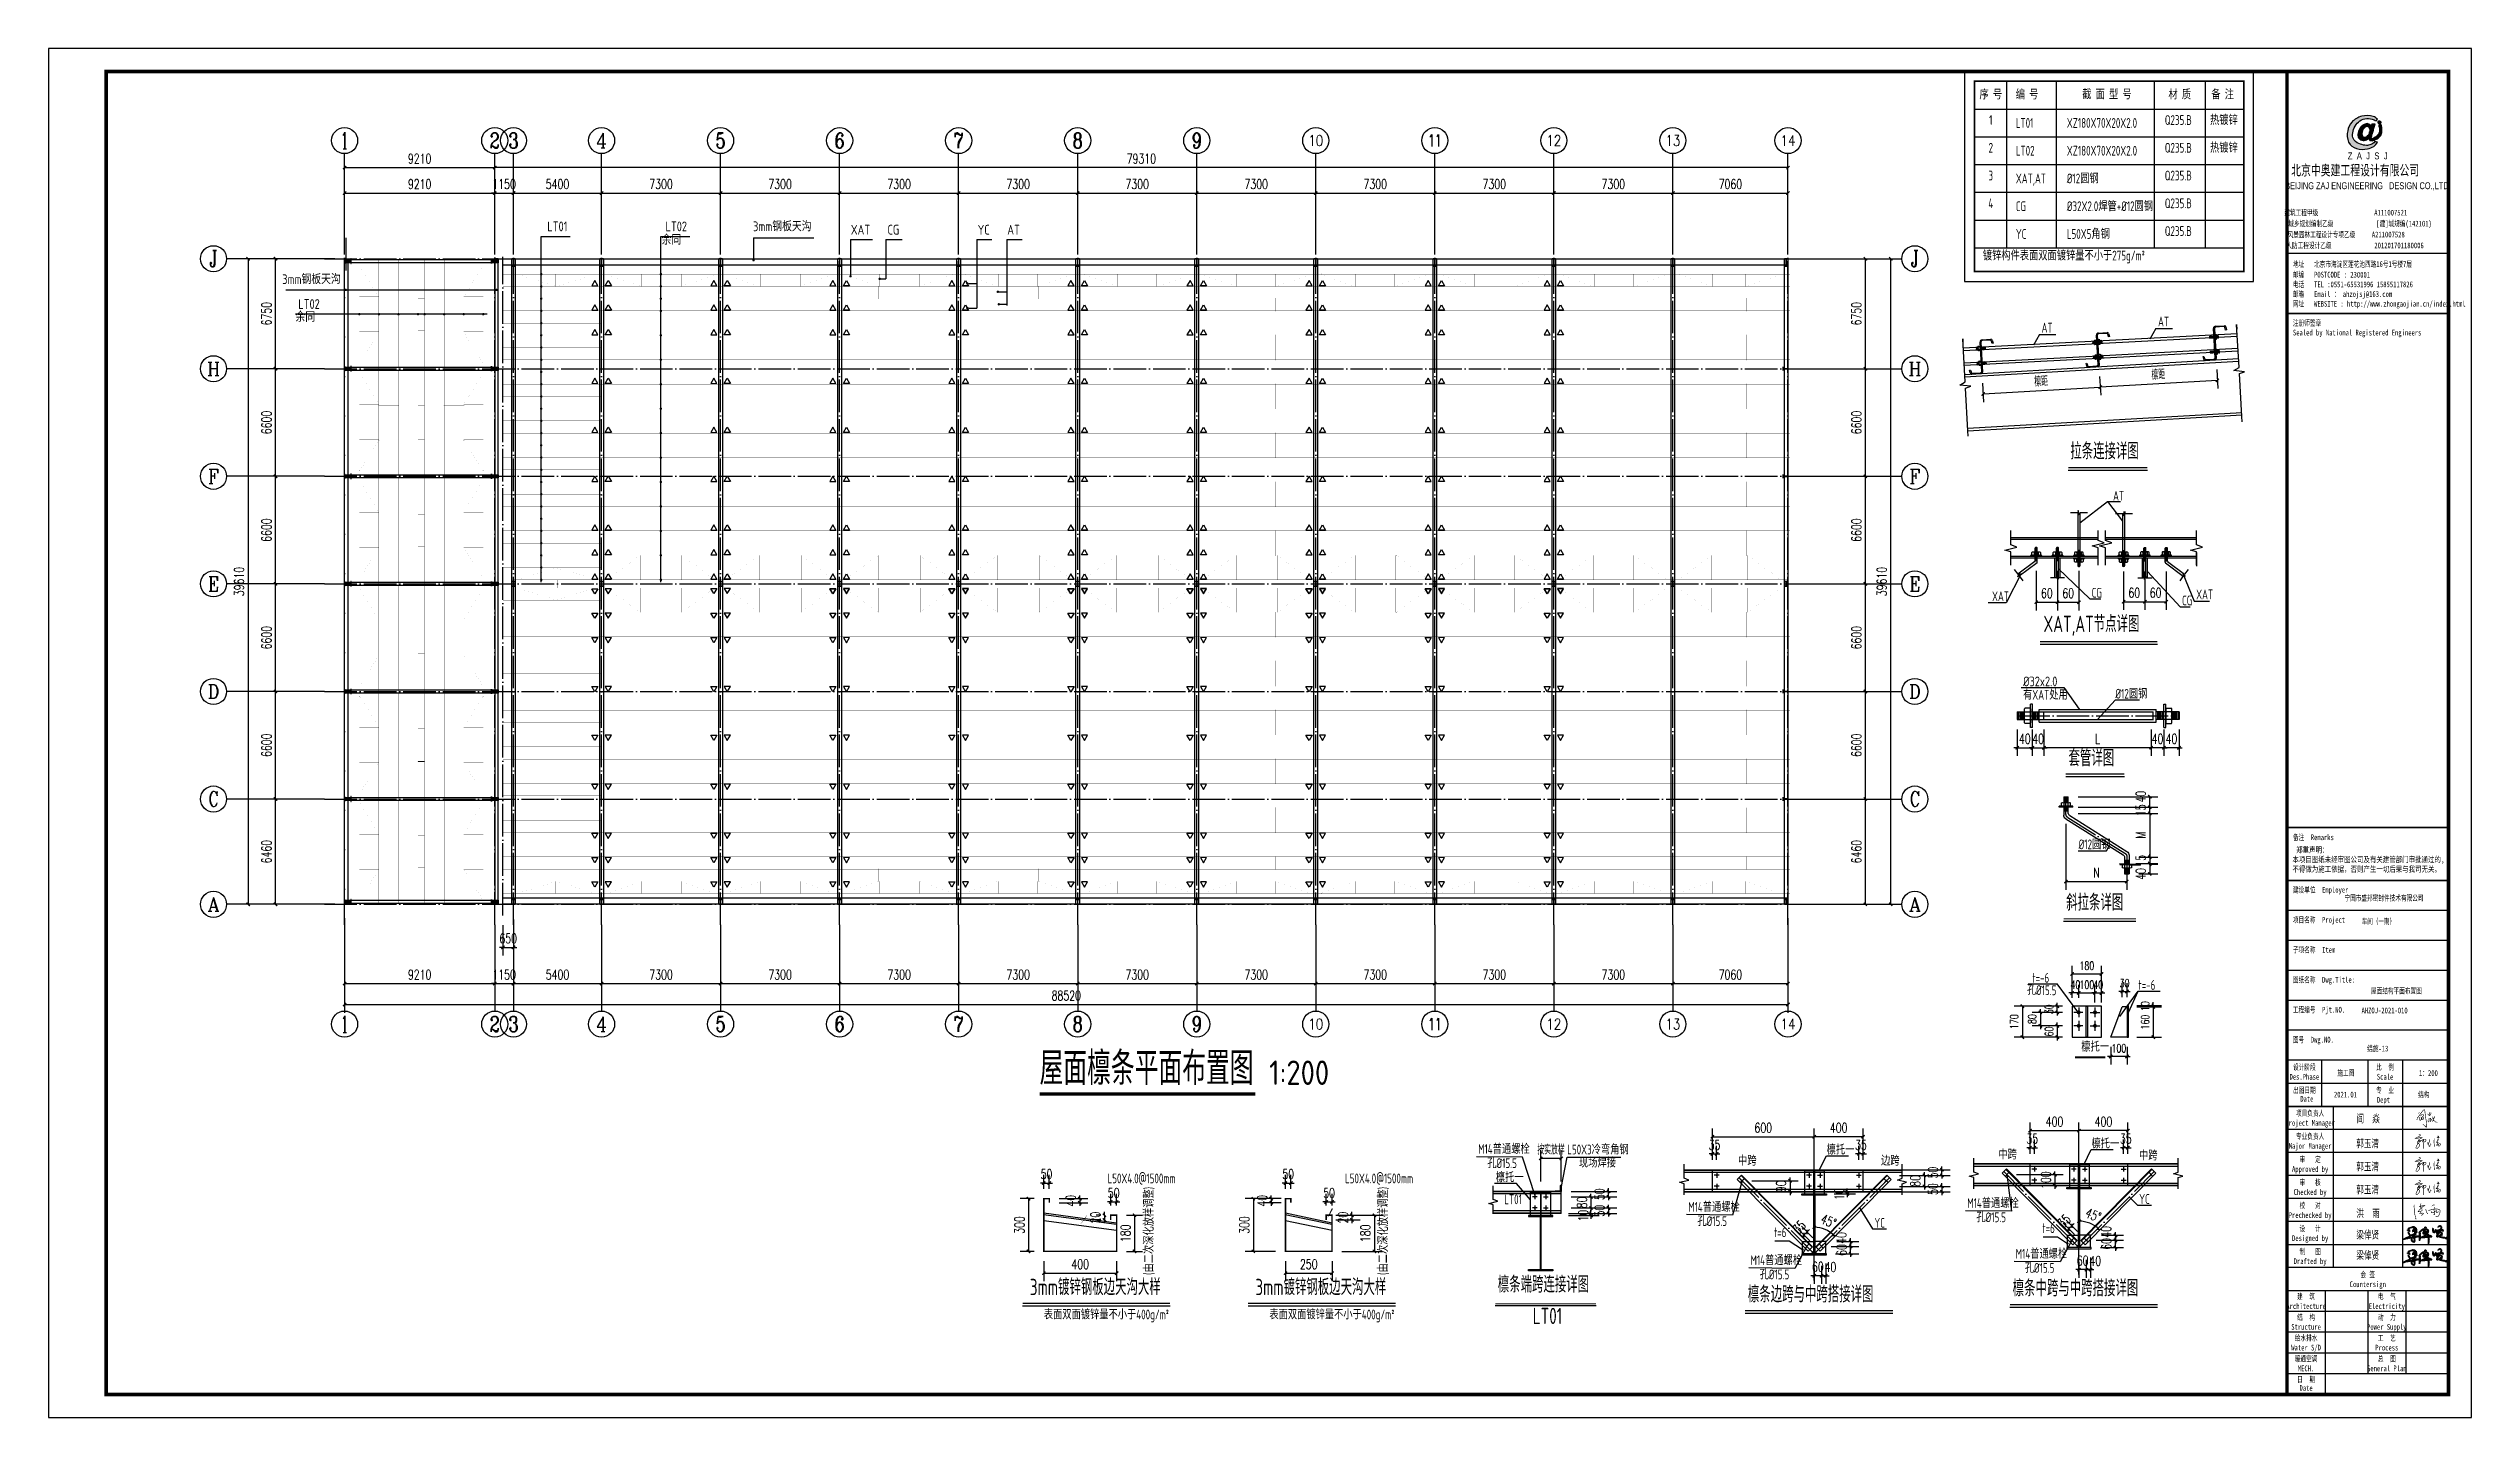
# Model space of a CAD drawing. Extents: x -89996 to 1006241, y -2176 to 440573.
# Drawn here: x 399293 to 547893, y -2176 to 81824 of the extents above; entities that cross this region are included whole.
import ezdxf
from ezdxf.enums import TextEntityAlignment as Align

# ---------------------------------------------------------------- set-up
doc = ezdxf.new("R2010")
doc.units = 0
doc.header["$LTSCALE"] = 1000
doc.header["$MEASUREMENT"] = 0
doc.linetypes.add('DOTE', pattern=[2.42, 2, -0.2, 0.02, -0.2])
doc.layers.add('_0', color=7, linetype='Continuous', lineweight=25)
for name, color, linetype in [('AXIS', 3, 'Continuous'), ('AXIS_TEXT', 7, 'Continuous'), ('BOLT', 251, 'Continuous'), ('DIM_SYMB', 3, 'Continuous'), ('DOTE', 1, 'DOTE'), ('GL', 150, 'Continuous'), ('Gwall', 42, 'Continuous'), ('GZ', 50, 'Continuous'), ('LK 轮廓', 3, 'Continuous'), ('LT', 27, 'Continuous'), ('NUM', 7, 'Continuous'), ('PUB_DIM', 3, 'Continuous'), ('PUB_TEXT', 7, 'Continuous'), ('PUB_TITLE', 4, 'Continuous'), ('PZ', 202, 'Continuous'), ('TEXT', 7, 'Continuous'), ('THICK', 6, 'Continuous'), ('THIN', 7, 'Continuous'), ('WALL', 9, 'Continuous'), ('XG', 6, 'Continuous'), ('图框文字', 120, 'Continuous'), ('图签', 3, 'Continuous'), ('填充', 251, 'Continuous'), ('天沟', 2, 'Continuous'), ('引出线', 3, 'Continuous')]:
    doc.layers.add(name, color=color, linetype=linetype)
doc.styles.add('_gyy_title_Arial', font='arial.ttf', dxfattribs={"width": 0.7})
doc.styles.add('_gyy_title_ST', font='', dxfattribs={"width": 0.8})
doc.styles.add('_TCH_AXIS', font='COMPLEX', dxfattribs={"bigfont": 'GBCBIG'})
doc.styles.add('_TCH_DIM_T3', font='SIMPLEX', dxfattribs={"width": 0.705882, "bigfont": 'GBCBIG'})
doc.styles.add('COMPLEX', font='COMPLEX')
doc.styles.add('HZ', font='txt.shx', dxfattribs={"width": 0.8, "bigfont": '000hztxt.shx'})
doc.styles.get("Standard").update_dxf_attribs({"font": 'gbenor.shx', "bigfont": 'gbcbig.shx'})
doc.styles.add('TSSD_Label', font='tssdeng.shx', dxfattribs={"width": 0.7, "bigfont": 'hztxt.shx'})
doc.styles.add('TSSD_Norm', font='tssdeng.shx', dxfattribs={"bigfont": 'hztxt.shx'})
doc.styles.get('_gyy_title_ST').set_extended_font_data('SimSun')
doc.dimstyles.new('_TCH_ARCH&&200', dxfattribs={"dimtxt": 595, "dimasz": 200, "dimexe": 500, "dimexo": 600, "dimgap": 252.5, "dimtad": 1, "dimdec": 0, "dimzin": 0, "dimdsep": 46, "dimtxsty": '_TCH_DIM_T3', "dimblk": 'ARCHTICK', "dimcen": 0.09, "dimclrt": 7, "dimazin": 2, "dimtfac": 1, "dimtdec": 0, "dimtix": 1, "dimtmove": 2, "dimatfit": 3, "dimfxl": 0, "dimtolj": 1, "dimtzin": 0, "dimarcsym": 0})
doc.dimstyles.new('TCH-200-1', dxfattribs={"dimtxt": 595, "dimasz": 200, "dimexe": 500, "dimexo": 600, "dimgap": 252.5, "dimtad": 1, "dimdec": 0, "dimzin": 0, "dimdsep": 46, "dimtxsty": '_TCH_DIM_T3', "dimblk": 'ARCHTICK', "dimcen": 0.09, "dimclrd": 3, "dimclre": 3, "dimclrt": 7, "dimazin": 2, "dimtfac": 1, "dimtdec": 0, "dimtix": 1, "dimtmove": 2, "dimatfit": 3, "dimfxl": 0, "dimtolj": 1, "dimtzin": 0, "dimarcsym": 0})
doc.dimstyles.new('TCH-200-10', dxfattribs={"dimtxt": 500, "dimasz": 200, "dimexe": 500, "dimexo": 600, "dimgap": 252.5, "dimtad": 1, "dimdec": 0, "dimlfac": 0.1, "dimzin": 0, "dimdsep": 46, "dimtxsty": '_TCH_DIM_T3', "dimblk": 'ARCHTICK', "dimcen": 0.09, "dimclrd": 124, "dimclre": 124, "dimclrt": 7, "dimazin": 2, "dimtfac": 1, "dimtdec": 0, "dimtix": 1, "dimtmove": 2, "dimatfit": 3, "dimfxl": 0, "dimtolj": 1, "dimtzin": 0, "dimarcsym": 0})
doc.dimstyles.new('TCH-200-5', dxfattribs={"dimtxt": 595, "dimasz": 200, "dimexe": 500, "dimexo": 600, "dimgap": 252.5, "dimtad": 1, "dimdec": 0, "dimlfac": 0.2, "dimzin": 0, "dimdsep": 46, "dimtxsty": '_TCH_DIM_T3', "dimblk": 'ARCHTICK', "dimcen": 0.09, "dimclrd": 124, "dimclre": 124, "dimclrt": 7, "dimazin": 2, "dimtfac": 1, "dimtdec": 0, "dimtix": 1, "dimtmove": 2, "dimatfit": 3, "dimfxl": 0, "dimtolj": 1, "dimtzin": 0, "dimarcsym": 0})

msp = doc.modelspace()

# ---------------------------------------------------------------- texts
at = {"layer": 'PUB_TEXT'}
for s, height, p in [('屋面檩条平面布置图', 2025.532, (460072.87, 18231.79)), ('1:200', 1500, (474156.28, 18231.79))]:
    msp.add_text(s, height=height, dxfattribs=at).set_placement(p)
at = {"layer": 'PUB_TITLE', "color": 6, "style": '_gyy_title_ST', "width": 0.7}
msp.add_text('屋面结构平面布置图', height=353.535, dxfattribs=at).set_placement((543283.06, 24017.86), align=Align.MIDDLE)
for s, p in [('结施-13', (542140.41, 20286.89)), ('1：200', (545251.91, 18783.49))]:
    msp.add_text(s, height=353.535, dxfattribs=at).set_placement(p, align=Align.CENTER)
at = {"layer": 'TEXT', "style": 'TSSD_Label', "width": 0.7}
for s, height, p in [('序 号', 600, (518410.9, 78515.4)), ('编 号', 600, (520635.03, 78515.4)), ('截 面 型 号', 600, (525533.02, 78527.91)), ('材 质', 600, (529998.88, 78515.4)), ('备 注', 600, (532629.98, 78515.4)), ('1', 600, (518410.9, 76951.16)), ('Q235.B', 600, (529909.64, 76951.16)), ('热镀锌', 600, (532706.74, 76951.16)), ('2', 600, (518410.9, 75248.37)), ('Q235.B', 600, (529909.64, 75248.37)), ('热镀锌', 600, (532706.74, 75248.37)), ('3', 600, (518410.9, 73545.59)), ('Q235.B', 600, (529909.64, 73545.59)), ('4', 600, (518410.9, 71842.81)), ('Q235.B', 600, (529909.64, 71842.81)), ('Q235.B', 600, (529909.64, 70140.03)), ('镀锌构件表面双面镀锌量不小于275g/m%%1402%%141', 599.9998, (522886.89, 68636.72))]:
    msp.add_text(s, height=height, dxfattribs=at).set_placement(p, align=Align.BOTTOM_CENTER)
for s, height, p in [('LT01', 600, (519946.28, 76951.16)), ('XZ180X70X20X2.0', 599.9998, (523072.53, 76951.16)), ('LT02', 600, (519946.28, 75248.37)), ('XZ180X70X20X2.0', 599.9998, (523072.53, 75248.37)), ('XAT,AT', 600, (519946.28, 73545.59)), ('%%C12圆钢', 600, (523072.53, 73545.59)), ('CG', 600, (519946.28, 71842.81)), ('%%C32X2.0焊管+%%C12圆钢', 599.9998, (523072.53, 71842.81)), ('YC', 600, (519946.28, 70140.03)), ('L50X5角钢', 600, (523072.53, 70140.03)), ('AT', 600, (521524.65, 64389.82)), ('AT', 600, (528666.7, 64766.34)), ('AT', 600, (525908.88, 54078.85)), ('XAT', 600, (518487.75, 47915.19)), ('CG', 600, (524598.61, 48127.64)), ('CG', 600, (530141.44, 47655.75)), ('XAT', 600, (531005.43, 48027.97)), ('有XAT处用', 600, (520390.22, 41869.37)), ('%%C12圆钢', 600, (526053.87, 41933)), ('%%C12圆钢', 600, (523797.42, 32691.59)), ('t=-6', 600, (520953.62, 24503.22)), ('t=-6', 600, (527461.24, 24064.11)), ('檩托一', 600, (523961.81, 20276.3)), ('檩托一', 600, (524585.39, 14337.66)), ('檩托一', 600, (508346.16, 13961.21)), ('L50X4.0@1500mm', 599.9998, (464241.35, 12196.36)), ('L50X4.0@1500mm', 599.9998, (478807.67, 12196.36)), ('檩托一', 600, (488058.49, 12262.54)), ('表面双面镀锌量不小于400g/m%%1402%%141', 599.9998, (460336.43, 3849.96)), ('表面双面镀锌量不小于400g/m%%1402%%141', 599.9998, (474167.66, 3849.96)), ('LT01', 1000, (490324.84, 3558.52))]:
    msp.add_text(s, height=height, dxfattribs=at).set_placement(p)
for s, p in [('拉条连接详图', (523285.7, 56316.4)), ('XAT,AT节点详图', (521639.12, 45717.66)), ('套管详图', (523176.02, 37483.42)), ('斜拉条详图', (523035.72, 28628.87)), ('3mm镀锌钢板边天沟大样', (459481.18, 5032.69)), ('3mm镀锌钢板边天沟大样', (473312.41, 5032.69)), ('檩条端跨连接详图', (488175.99, 5194.07)), ('檩条边跨与中跨搭接详图', (503513.31, 4587.26)), ('檩条中跨与中跨搭接详图', (519752.54, 4963.71))]:
    msp.add_text(s, height=1000, dxfattribs=at).set_placement(p, align=Align.BOTTOM_LEFT)
for s, height, rotation, p in [('孔%%C15.5', 600, 359.0604384, (520616.39, 23763.28)), ('(由二次深化放样调整)', 599.9998, 90, (467076.08, 6575.09)), ('(由二次深化放样调整)', 599.9998, 90, (481445.36, 6575.09))]:
    msp.add_text(s, height=height, rotation=rotation, dxfattribs=at).set_placement(p)
at = {"layer": 'THIN', "style": 'TSSD_Norm', "width": 0.8}
for s, p in [('LT01', (431118.46, 70425.06)), ('余同', (438097.34, 69605.26)), ('LT02', (438452.27, 70425.06)), ('3mm钢板天沟', (446088.31, 70430.02)), ('XAT', (449686.9, 70222.65)), ('CG', (451469.61, 70222.65)), ('YC', (457017.38, 70221.85)), ('AT', (458867.85, 70221.85)), ('3mm钢板天沟', (417213.25, 67185.97)), ('LT02', (415929.98, 65661.13)), ('余同', (415644.29, 64873.07))]:
    msp.add_text(s, height=600, dxfattribs=at).set_placement(p, align=Align.BOTTOM_RIGHT)
at = {"layer": 'THIN', "style": 'TSSD_Norm'}
for s, width, p in [('%%C32x2.0', 0.8, (520390.22, 42687.42)), ('M14普通螺栓', 0.7, (486970.9, 14002.06)), ('孔%%C15.5', 0.7, (487530.42, 13130.38)), ('L50X3冷弯角钢', 0.7, (492434.77, 13967.38)), ('现场焊接', 0.7, (493155.8, 13168.34)), ('中跨', 0.7, (502914.67, 13285.26)), ('边跨', 0.7, (511682.9, 13285.26)), ('中跨', 0.7, (518878.69, 13661.71)), ('中跨', 0.7, (527498.69, 13602.71)), ('LT01', 0.7, (488574.24, 10912.97)), ('M14普通螺栓', 0.7, (499854.94, 10446.21)), ('M14普通螺栓', 0.7, (516965.02, 10682.92)), ('孔%%C15.5', 0.7, (517524.54, 9811.24)), ('YC', 0.7, (527510.63, 10934.38)), ('孔%%C15.5', 0.7, (500414.46, 9574.53)), ('YC', 0.7, (511271.4, 9472.64)), ('M14普通螺栓', 0.7, (503673.91, 7175.5)), ('M14普通螺栓', 0.7, (519936.78, 7575.59)), ('孔%%C15.5', 0.7, (504233.43, 6303.81)), ('孔%%C15.5', 0.7, (520496.3, 6703.9))]:
    msp.add_text(s, height=600, dxfattribs=dict(at, width=width)).set_placement(p)
at = {"layer": 'THIN', "style": 'TSSD_Norm', "width": 0.7}
for p in [(505111.97, 8709.22), (521571.49, 8963.18)]:
    msp.add_text('t=6', height=600, dxfattribs=at).set_placement(p, align=Align.BOTTOM_LEFT)

# ---------------------------------------------------------------- blocks, each defined once
blk = doc.blocks.new('_ArchTick')
at = {"color": 0, "linetype": 'ByBlock', "const_width": 0.4}
blk.add_lwpolyline([(-0.5, -0.5), (0.5, 0.5)], dxfattribs=at)
blk = doc.blocks.new('*D428')
at = {"layer": 'AXIS', "color": 3, "lineweight": -2, "transparency": 16777216}
for p, q in [((528242, 38915), (528042, 38915)), ((528242, 40042), (528242, 38415)), ((529028, 38915), (528242, 38915)), ((529028, 40042), (529028, 38415)), ((529028, 38915), (529228, 38915))]:
    blk.add_line(p, q, dxfattribs=at)
at = {"layer": 'Defpoints', "color": 0, "transparency": 16777216}
for p in [(528242, 40642), (529028, 40642), (528242, 38915)]:
    blk.add_point(p, dxfattribs=at)
at = {"layer": 'AXIS', "color": 3, "lineweight": -2, "transparency": 16777216, "xscale": 200, "yscale": 200, "zscale": 200}
blk.add_blockref('_ArchTick', (528242, 38915), dxfattribs=at)
at = {"layer": 'AXIS', "color": 3, "lineweight": -2, "transparency": 16777216, "xscale": 200, "yscale": 200, "zscale": 200, "rotation": 180}
blk.add_blockref('_ArchTick', (529028, 38915), dxfattribs=at)
at = {"layer": 'AXIS', "color": 7, "transparency": 16777216, "insert": (528635, 39465), "char_height": 595, "attachment_point": 5, "style": '_TCH_DIM_T3'}
blk.add_mtext('\\A1;40', dxfattribs=at)
blk = doc.blocks.new('*D429')
at = {"layer": 'AXIS', "color": 3, "lineweight": -2, "transparency": 16777216}
for p, q in [((529028, 38915), (528828, 38915)), ((529028, 40042), (529028, 38415)), ((529954, 38915), (529028, 38915)), ((529954, 40042), (529954, 38415)), ((529954, 38915), (530154, 38915))]:
    blk.add_line(p, q, dxfattribs=at)
at = {"layer": 'Defpoints', "color": 0, "transparency": 16777216}
for p in [(529028, 40642), (529954, 40642), (529028, 38915)]:
    blk.add_point(p, dxfattribs=at)
at = {"layer": 'AXIS', "color": 3, "lineweight": -2, "transparency": 16777216, "xscale": 200, "yscale": 200, "zscale": 200}
blk.add_blockref('_ArchTick', (529028, 38915), dxfattribs=at)
at = {"layer": 'AXIS', "color": 3, "lineweight": -2, "transparency": 16777216, "xscale": 200, "yscale": 200, "zscale": 200, "rotation": 180}
blk.add_blockref('_ArchTick', (529954, 38915), dxfattribs=at)
at = {"layer": 'AXIS', "color": 7, "transparency": 16777216, "insert": (529491, 39465), "char_height": 595, "attachment_point": 5, "style": '_TCH_DIM_T3'}
blk.add_mtext('\\A1;40', dxfattribs=at)
blk = doc.blocks.new('*D430')
at = {"layer": 'AXIS', "color": 3, "lineweight": -2, "transparency": 16777216}
for p, q in [((520958, 38915), (520758, 38915)), ((520958, 40042), (520958, 38415)), ((520958, 38915), (521671, 38915)), ((521671, 40042), (521671, 38415)), ((521671, 38915), (521871, 38915))]:
    blk.add_line(p, q, dxfattribs=at)
at = {"layer": 'Defpoints', "color": 0, "transparency": 16777216}
for p in [(520958, 40642), (521671, 40642), (521671, 38915)]:
    blk.add_point(p, dxfattribs=at)
at = {"layer": 'AXIS', "color": 3, "lineweight": -2, "transparency": 16777216, "xscale": 200, "yscale": 200, "zscale": 200}
blk.add_blockref('_ArchTick', (520958, 38915), dxfattribs=at)
at = {"layer": 'AXIS', "color": 3, "lineweight": -2, "transparency": 16777216, "xscale": 200, "yscale": 200, "zscale": 200, "rotation": 180}
blk.add_blockref('_ArchTick', (521671, 38915), dxfattribs=at)
at = {"layer": 'AXIS', "color": 7, "transparency": 16777216, "insert": (521315, 39465), "char_height": 595, "attachment_point": 5, "style": '_TCH_DIM_T3'}
blk.add_mtext('\\A1;40', dxfattribs=at)
blk = doc.blocks.new('*D431')
at = {"layer": 'AXIS', "color": 3, "lineweight": -2, "transparency": 16777216}
for p, q in [((520033, 38915), (519833, 38915)), ((520033, 40042), (520033, 38415)), ((520033, 38915), (520958, 38915)), ((520958, 40042), (520958, 38415)), ((520958, 38915), (521158, 38915))]:
    blk.add_line(p, q, dxfattribs=at)
at = {"layer": 'Defpoints', "color": 0, "transparency": 16777216}
for p in [(520033, 40642), (520958, 40642), (520958, 38915)]:
    blk.add_point(p, dxfattribs=at)
at = {"layer": 'AXIS', "color": 3, "lineweight": -2, "transparency": 16777216, "xscale": 200, "yscale": 200, "zscale": 200}
blk.add_blockref('_ArchTick', (520033, 38915), dxfattribs=at)
at = {"layer": 'AXIS', "color": 3, "lineweight": -2, "transparency": 16777216, "xscale": 200, "yscale": 200, "zscale": 200, "rotation": 180}
blk.add_blockref('_ArchTick', (520958, 38915), dxfattribs=at)
at = {"layer": 'AXIS', "color": 7, "transparency": 16777216, "insert": (520496, 39465), "char_height": 595, "attachment_point": 5, "style": '_TCH_DIM_T3'}
blk.add_mtext('\\A1;40', dxfattribs=at)
blk = doc.blocks.new('*D432')
at = {"layer": 'AXIS', "color": 3, "lineweight": -2, "transparency": 16777216}
for p, q in [((521671, 40042), (521671, 38415)), ((528242, 38915), (521671, 38915)), ((528242, 40042), (528242, 38415))]:
    blk.add_line(p, q, dxfattribs=at)
at = {"layer": 'Defpoints', "color": 0, "transparency": 16777216}
for p in [(521671, 40642), (528242, 40642), (521671, 38915)]:
    blk.add_point(p, dxfattribs=at)
at = {"layer": 'AXIS', "color": 3, "lineweight": -2, "transparency": 16777216, "xscale": 200, "yscale": 200, "zscale": 200, "rotation": 180}
blk.add_blockref('_ArchTick', (521671, 38915), dxfattribs=at)
at = {"layer": 'AXIS', "color": 3, "lineweight": -2, "transparency": 16777216, "xscale": 200, "yscale": 200, "zscale": 200}
blk.add_blockref('_ArchTick', (528242, 38915), dxfattribs=at)
at = {"layer": 'AXIS', "color": 7, "transparency": 16777216, "insert": (524957, 39465), "char_height": 595, "attachment_point": 5, "style": '_TCH_DIM_T3'}
blk.add_mtext('\\A1;L', dxfattribs=at)
blk = doc.blocks.new('*D433')
at = {"layer": 'AXIS', "color": 3, "lineweight": -2, "transparency": 16777216}
for p, q in [((526552, 49740), (526552, 47378)), ((527863, 49740), (527863, 47378)), ((526552, 47878), (527863, 47878))]:
    blk.add_line(p, q, dxfattribs=at)
at = {"layer": 'Defpoints', "color": 0, "transparency": 16777216}
for p in [(526552, 50340), (527863, 50340), (527863, 47878)]:
    blk.add_point(p, dxfattribs=at)
at = {"layer": 'AXIS', "color": 3, "lineweight": -2, "transparency": 16777216, "xscale": 200, "yscale": 200, "zscale": 200, "rotation": 180}
blk.add_blockref('_ArchTick', (526552, 47878), dxfattribs=at)
at = {"layer": 'AXIS', "color": 3, "lineweight": -2, "transparency": 16777216, "xscale": 200, "yscale": 200, "zscale": 200}
blk.add_blockref('_ArchTick', (527863, 47878), dxfattribs=at)
at = {"layer": 'AXIS', "color": 7, "transparency": 16777216, "insert": (527208, 48428), "char_height": 595, "attachment_point": 5, "style": '_TCH_DIM_T3'}
blk.add_mtext('\\A1;60', dxfattribs=at)
blk = doc.blocks.new('*D434')
at = {"layer": 'AXIS', "color": 3, "lineweight": -2, "transparency": 16777216}
for p, q in [((527863, 49740), (527863, 47378)), ((529174, 49740), (529174, 47378)), ((527863, 47878), (529174, 47878))]:
    blk.add_line(p, q, dxfattribs=at)
at = {"layer": 'Defpoints', "color": 0, "transparency": 16777216}
for p in [(527863, 50340), (529174, 50340), (529174, 47878)]:
    blk.add_point(p, dxfattribs=at)
at = {"layer": 'AXIS', "color": 3, "lineweight": -2, "transparency": 16777216, "xscale": 200, "yscale": 200, "zscale": 200, "rotation": 180}
blk.add_blockref('_ArchTick', (527863, 47878), dxfattribs=at)
at = {"layer": 'AXIS', "color": 3, "lineweight": -2, "transparency": 16777216, "xscale": 200, "yscale": 200, "zscale": 200}
blk.add_blockref('_ArchTick', (529174, 47878), dxfattribs=at)
at = {"layer": 'AXIS', "color": 7, "transparency": 16777216, "insert": (528518, 48428), "char_height": 595, "attachment_point": 5, "style": '_TCH_DIM_T3'}
blk.add_mtext('\\A1;60', dxfattribs=at)
blk = doc.blocks.new('*D435')
at = {"layer": 'AXIS', "color": 3, "lineweight": -2, "transparency": 16777216}
for p, q in [((522502, 49780), (522502, 47348)), ((523813, 49780), (523813, 47348)), ((522502, 47848), (523813, 47848))]:
    blk.add_line(p, q, dxfattribs=at)
at = {"layer": 'Defpoints', "color": 0, "transparency": 16777216}
for p in [(522502, 50380), (523813, 50380), (523813, 47848)]:
    blk.add_point(p, dxfattribs=at)
at = {"layer": 'AXIS', "color": 3, "lineweight": -2, "transparency": 16777216, "xscale": 200, "yscale": 200, "zscale": 200, "rotation": 180}
blk.add_blockref('_ArchTick', (522502, 47848), dxfattribs=at)
at = {"layer": 'AXIS', "color": 3, "lineweight": -2, "transparency": 16777216, "xscale": 200, "yscale": 200, "zscale": 200}
blk.add_blockref('_ArchTick', (523813, 47848), dxfattribs=at)
at = {"layer": 'AXIS', "color": 7, "transparency": 16777216, "insert": (523158, 48398), "char_height": 595, "attachment_point": 5, "style": '_TCH_DIM_T3'}
blk.add_mtext('\\A1;60', dxfattribs=at)
blk = doc.blocks.new('*D436')
at = {"layer": 'AXIS', "color": 3, "lineweight": -2, "transparency": 16777216}
for p, q in [((521192, 49780), (521192, 47348)), ((522502, 49780), (522502, 47348)), ((521192, 47848), (522502, 47848))]:
    blk.add_line(p, q, dxfattribs=at)
at = {"layer": 'Defpoints', "color": 0, "transparency": 16777216}
for p in [(521192, 50380), (522502, 50380), (522502, 47848)]:
    blk.add_point(p, dxfattribs=at)
at = {"layer": 'AXIS', "color": 3, "lineweight": -2, "transparency": 16777216, "xscale": 200, "yscale": 200, "zscale": 200, "rotation": 180}
blk.add_blockref('_ArchTick', (521192, 47848), dxfattribs=at)
at = {"layer": 'AXIS', "color": 3, "lineweight": -2, "transparency": 16777216, "xscale": 200, "yscale": 200, "zscale": 200}
blk.add_blockref('_ArchTick', (522502, 47848), dxfattribs=at)
at = {"layer": 'AXIS', "color": 7, "transparency": 16777216, "insert": (521847, 48398), "char_height": 595, "attachment_point": 5, "style": '_TCH_DIM_T3'}
blk.add_mtext('\\A1;60', dxfattribs=at)
blk = doc.blocks.new('*D437')
at = {"layer": 'AXIS', "color": 3, "lineweight": -2, "transparency": 16777216}
for p, q in [((527493, 32198), (528660, 32198)), ((528115, 31774), (528660, 31774)), ((528160, 32198), (528160, 32398)), ((528160, 32198), (528160, 31774)), ((528160, 31774), (528160, 31574))]:
    blk.add_line(p, q, dxfattribs=at)
at = {"layer": 'Defpoints', "color": 0, "transparency": 16777216}
for p in [(526893, 32198), (527515, 31774), (528160, 31774)]:
    blk.add_point(p, dxfattribs=at)
at = {"layer": 'AXIS', "color": 3, "lineweight": -2, "transparency": 16777216, "xscale": 200, "yscale": 200, "zscale": 200}
for p, rotation in [((528160, 32198), 270), ((528160, 31774), 90)]:
    blk.add_blockref('_ArchTick', p, dxfattribs=dict(at, rotation=rotation))
at = {"layer": 'AXIS', "color": 7, "transparency": 16777216, "insert": (527610, 31986), "char_height": 595, "attachment_point": 5, "rotation": 90, "style": '_TCH_DIM_T3'}
blk.add_mtext('\\A1;15', dxfattribs=at)
blk = doc.blocks.new('*D438')
at = {"layer": 'AXIS', "color": 3, "lineweight": -2, "transparency": 16777216}
for p, q in [((527493, 31824), (528660, 31824)), ((528160, 31824), (528160, 31175)), ((527493, 31175), (528660, 31175))]:
    blk.add_line(p, q, dxfattribs=at)
at = {"layer": 'Defpoints', "color": 0, "transparency": 16777216}
for p in [(526893, 31824), (526893, 31175), (528160, 31175)]:
    blk.add_point(p, dxfattribs=at)
at = {"layer": 'AXIS', "color": 3, "lineweight": -2, "transparency": 16777216, "xscale": 200, "yscale": 200, "zscale": 200}
for p, rotation in [((528160, 31824), 90), ((528160, 31175), 270)]:
    blk.add_blockref('_ArchTick', p, dxfattribs=dict(at, rotation=rotation))
at = {"layer": 'AXIS', "color": 7, "transparency": 16777216, "insert": (527610, 31175), "char_height": 595, "attachment_point": 5, "rotation": 90, "style": '_TCH_DIM_T3'}
blk.add_mtext('\\A1;40', dxfattribs=at)
blk = doc.blocks.new('*D439')
at = {"layer": 'AXIS', "color": 3, "lineweight": -2, "transparency": 16777216}
for p, q in [((523022, 34241), (523022, 30207)), ((523022, 30707), (526751, 30707)), ((526751, 31113), (526751, 30207))]:
    blk.add_line(p, q, dxfattribs=at)
at = {"layer": 'Defpoints', "color": 0, "transparency": 16777216}
for p in [(523022, 34841), (526751, 31713), (526751, 30707)]:
    blk.add_point(p, dxfattribs=at)
at = {"layer": 'AXIS', "color": 3, "lineweight": -2, "transparency": 16777216, "xscale": 200, "yscale": 200, "zscale": 200, "rotation": 180}
blk.add_blockref('_ArchTick', (523022, 30707), dxfattribs=at)
at = {"layer": 'AXIS', "color": 3, "lineweight": -2, "transparency": 16777216, "xscale": 200, "yscale": 200, "zscale": 200}
blk.add_blockref('_ArchTick', (526751, 30707), dxfattribs=at)
at = {"layer": 'AXIS', "color": 7, "transparency": 16777216, "insert": (524887, 31257), "char_height": 595, "attachment_point": 5, "style": '_TCH_DIM_T3'}
blk.add_mtext('\\A1;N', dxfattribs=at)
blk = doc.blocks.new('*D440')
at = {"layer": 'AXIS', "color": 3, "lineweight": -2, "transparency": 16777216}
for p, q in [((523764, 34893), (528660, 34893)), ((528160, 34893), (528160, 32198)), ((527493, 32198), (528660, 32198))]:
    blk.add_line(p, q, dxfattribs=at)
at = {"layer": 'Defpoints', "color": 0, "transparency": 16777216}
for p in [(523164, 34893), (526893, 32198), (528160, 32198)]:
    blk.add_point(p, dxfattribs=at)
at = {"layer": 'AXIS', "color": 3, "lineweight": -2, "transparency": 16777216, "xscale": 200, "yscale": 200, "zscale": 200}
for p, rotation in [((528160, 34893), 90), ((528160, 32198), 270)]:
    blk.add_blockref('_ArchTick', p, dxfattribs=dict(at, rotation=rotation))
at = {"layer": 'AXIS', "color": 7, "transparency": 16777216, "insert": (527610, 33546), "char_height": 595, "attachment_point": 5, "rotation": 90, "style": '_TCH_DIM_T3'}
blk.add_mtext('\\A1;M', dxfattribs=at)
blk = doc.blocks.new('*D441')
at = {"layer": 'AXIS', "color": 3, "lineweight": -2, "transparency": 16777216}
for p, q in [((523764, 34893), (528660, 34893)), ((523980, 35267), (528660, 35267)), ((528160, 35267), (528160, 35467)), ((528160, 34893), (528160, 35267)), ((528160, 34893), (528160, 34693))]:
    blk.add_line(p, q, dxfattribs=at)
at = {"layer": 'Defpoints', "color": 0, "transparency": 16777216}
for p in [(523164, 34893), (523380, 35267), (528160, 35267)]:
    blk.add_point(p, dxfattribs=at)
at = {"layer": 'AXIS', "color": 3, "lineweight": -2, "transparency": 16777216, "xscale": 200, "yscale": 200, "zscale": 200}
for p, rotation in [((528160, 35267), 270), ((528160, 34893), 90)]:
    blk.add_blockref('_ArchTick', p, dxfattribs=dict(at, rotation=rotation))
at = {"layer": 'AXIS', "color": 7, "transparency": 16777216, "insert": (527610, 35080), "char_height": 595, "attachment_point": 5, "rotation": 90, "style": '_TCH_DIM_T3'}
blk.add_mtext('\\A1;15', dxfattribs=at)
blk = doc.blocks.new('*D442')
at = {"layer": 'AXIS', "color": 3, "lineweight": -2, "transparency": 16777216}
for p, q in [((523764, 35917), (528660, 35917)), ((528160, 35267), (528160, 35917)), ((523764, 35267), (528660, 35267))]:
    blk.add_line(p, q, dxfattribs=at)
at = {"layer": 'Defpoints', "color": 0, "transparency": 16777216}
for p in [(523164, 35917), (528160, 35917), (523164, 35267)]:
    blk.add_point(p, dxfattribs=at)
at = {"layer": 'AXIS', "color": 3, "lineweight": -2, "transparency": 16777216, "xscale": 200, "yscale": 200, "zscale": 200}
for p, rotation in [((528160, 35917), 90), ((528160, 35267), 270)]:
    blk.add_blockref('_ArchTick', p, dxfattribs=dict(at, rotation=rotation))
at = {"layer": 'AXIS', "color": 7, "transparency": 16777216, "insert": (527610, 35917), "char_height": 595, "attachment_point": 5, "rotation": 90, "style": '_TCH_DIM_T3'}
blk.add_mtext('\\A1;40', dxfattribs=at)
blk = doc.blocks.new('*D443')
at = {"layer": 'AXIS', "color": 3, "lineweight": -2, "transparency": 16777216}
for p, q in [((465401, 10240), (466396, 10240)), ((465896, 10240), (465896, 8019)), ((465401, 8019), (466396, 8019))]:
    blk.add_line(p, q, dxfattribs=at)
at = {"layer": 'Defpoints', "color": 0, "transparency": 16777216}
for p in [(464801, 10240), (464801, 8019), (465896, 8019)]:
    blk.add_point(p, dxfattribs=at)
at = {"layer": 'AXIS', "color": 3, "lineweight": -2, "transparency": 16777216, "xscale": 200, "yscale": 200, "zscale": 200}
for p, rotation in [((465896, 10240), 90), ((465896, 8019), 270)]:
    blk.add_blockref('_ArchTick', p, dxfattribs=dict(at, rotation=rotation))
at = {"layer": 'AXIS', "color": 7, "transparency": 16777216, "insert": (465346, 9129), "char_height": 595, "attachment_point": 5, "rotation": 90, "style": '_TCH_DIM_T3'}
blk.add_mtext('\\A1;180', dxfattribs=at)
blk = doc.blocks.new('*D444')
at = {"layer": 'AXIS', "color": 3, "lineweight": -2, "transparency": 16777216}
for p, q in [((461270, 11254), (463041, 11254)), ((461270, 11004), (463041, 11004)), ((462541, 11254), (462541, 11454)), ((462541, 11254), (462541, 11004)), ((462541, 11004), (462541, 10804))]:
    blk.add_line(p, q, dxfattribs=at)
at = {"layer": 'Defpoints', "color": 0, "transparency": 16777216}
for p in [(460670, 11254), (460670, 11004), (462541, 11004)]:
    blk.add_point(p, dxfattribs=at)
at = {"layer": 'AXIS', "color": 3, "lineweight": -2, "transparency": 16777216, "xscale": 200, "yscale": 200, "zscale": 200}
for p, rotation in [((462541, 11254), 270), ((462541, 11004), 90)]:
    blk.add_blockref('_ArchTick', p, dxfattribs=dict(at, rotation=rotation))
at = {"layer": 'AXIS', "color": 7, "transparency": 16777216, "insert": (461991, 11129), "char_height": 595, "attachment_point": 5, "rotation": 90, "style": '_TCH_DIM_T3'}
blk.add_mtext('\\A1;40', dxfattribs=at)
blk = doc.blocks.new('*D445')
at = {"layer": 'AXIS', "color": 3, "lineweight": -2, "transparency": 16777216}
for p, q in [((460335, 12208), (460135, 12208)), ((460335, 11854), (460335, 12708)), ((460335, 12208), (460670, 12208)), ((460670, 11854), (460670, 12708)), ((460670, 12208), (460870, 12208))]:
    blk.add_line(p, q, dxfattribs=at)
at = {"layer": 'Defpoints', "color": 0, "transparency": 16777216}
for p in [(460670, 12208), (460335, 11254), (460670, 11254)]:
    blk.add_point(p, dxfattribs=at)
at = {"layer": 'AXIS', "color": 3, "lineweight": -2, "transparency": 16777216, "xscale": 200, "yscale": 200, "zscale": 200}
blk.add_blockref('_ArchTick', (460335, 12208), dxfattribs=at)
at = {"layer": 'AXIS', "color": 3, "lineweight": -2, "transparency": 16777216, "xscale": 200, "yscale": 200, "zscale": 200, "rotation": 180}
blk.add_blockref('_ArchTick', (460670, 12208), dxfattribs=at)
at = {"layer": 'AXIS', "color": 7, "transparency": 16777216, "insert": (460503, 12758), "char_height": 595, "attachment_point": 5, "style": '_TCH_DIM_T3'}
blk.add_mtext('\\A1;50', dxfattribs=at)
blk = doc.blocks.new('*D446')
at = {"layer": 'AXIS', "color": 3, "lineweight": -2, "transparency": 16777216}
for p, q in [((459735, 11254), (458894, 11254)), ((459394, 11254), (459394, 8019)), ((459735, 8019), (458894, 8019))]:
    blk.add_line(p, q, dxfattribs=at)
at = {"layer": 'Defpoints', "color": 0, "transparency": 16777216}
for p in [(460335, 11254), (459394, 8019), (460335, 8019)]:
    blk.add_point(p, dxfattribs=at)
at = {"layer": 'AXIS', "color": 3, "lineweight": -2, "transparency": 16777216, "xscale": 200, "yscale": 200, "zscale": 200}
for p, rotation in [((459394, 11254), 90), ((459394, 8019), 270)]:
    blk.add_blockref('_ArchTick', p, dxfattribs=dict(at, rotation=rotation))
at = {"layer": 'AXIS', "color": 7, "transparency": 16777216, "insert": (458844, 9636), "char_height": 595, "attachment_point": 5, "rotation": 90, "style": '_TCH_DIM_T3'}
blk.add_mtext('\\A1;300', dxfattribs=at)
blk = doc.blocks.new('*D447')
at = {"layer": 'AXIS', "color": 3, "lineweight": -2, "transparency": 16777216}
for p, q in [((460335, 7419), (460335, 6183)), ((460335, 6683), (464801, 6683)), ((464801, 7419), (464801, 6183))]:
    blk.add_line(p, q, dxfattribs=at)
at = {"layer": 'Defpoints', "color": 0, "transparency": 16777216}
for p in [(460335, 8019), (464801, 8019), (464801, 6683)]:
    blk.add_point(p, dxfattribs=at)
at = {"layer": 'AXIS', "color": 3, "lineweight": -2, "transparency": 16777216, "xscale": 200, "yscale": 200, "zscale": 200, "rotation": 180}
blk.add_blockref('_ArchTick', (460335, 6683), dxfattribs=at)
at = {"layer": 'AXIS', "color": 3, "lineweight": -2, "transparency": 16777216, "xscale": 200, "yscale": 200, "zscale": 200}
blk.add_blockref('_ArchTick', (464801, 6683), dxfattribs=at)
at = {"layer": 'AXIS', "color": 7, "transparency": 16777216, "insert": (462568, 7233), "char_height": 595, "attachment_point": 5, "style": '_TCH_DIM_T3'}
blk.add_mtext('\\A1;400', dxfattribs=at)
blk = doc.blocks.new('*D448')
at = {"layer": 'AXIS', "color": 3, "lineweight": -2, "transparency": 16777216}
for p, q in [((464439, 11050), (464239, 11050)), ((464439, 10840), (464439, 11550)), ((464439, 11050), (464801, 11050)), ((464801, 10840), (464801, 11550)), ((464801, 11050), (465001, 11050))]:
    blk.add_line(p, q, dxfattribs=at)
at = {"layer": 'Defpoints', "color": 0, "transparency": 16777216}
for p in [(464801, 11050), (464439, 10240), (464801, 10240)]:
    blk.add_point(p, dxfattribs=at)
at = {"layer": 'AXIS', "color": 3, "lineweight": -2, "transparency": 16777216, "xscale": 200, "yscale": 200, "zscale": 200}
blk.add_blockref('_ArchTick', (464439, 11050), dxfattribs=at)
at = {"layer": 'AXIS', "color": 3, "lineweight": -2, "transparency": 16777216, "xscale": 200, "yscale": 200, "zscale": 200, "rotation": 180}
blk.add_blockref('_ArchTick', (464801, 11050), dxfattribs=at)
at = {"layer": 'AXIS', "color": 7, "transparency": 16777216, "insert": (464620, 11600), "char_height": 595, "attachment_point": 5, "style": '_TCH_DIM_T3'}
blk.add_mtext('\\A1;50', dxfattribs=at)
blk = doc.blocks.new('*D449')
at = {"layer": 'AXIS', "color": 3, "lineweight": -2, "transparency": 16777216}
for p, q in [((464053, 10240), (464053, 10440)), ((463839, 10240), (463553, 10240)), ((463839, 9950), (463553, 9950)), ((464053, 10240), (464053, 9950)), ((464053, 9950), (464053, 9750))]:
    blk.add_line(p, q, dxfattribs=at)
at = {"layer": 'Defpoints', "color": 0, "transparency": 16777216}
for p in [(464053, 9950), (464439, 10240), (464439, 9950)]:
    blk.add_point(p, dxfattribs=at)
at = {"layer": 'AXIS', "color": 3, "lineweight": -2, "transparency": 16777216, "xscale": 200, "yscale": 200, "zscale": 200}
for p, rotation in [((464053, 10240), 270), ((464053, 9950), 90)]:
    blk.add_blockref('_ArchTick', p, dxfattribs=dict(at, rotation=rotation))
at = {"layer": 'AXIS', "color": 7, "transparency": 16777216, "insert": (463503, 10095), "char_height": 595, "attachment_point": 5, "rotation": 90, "style": '_TCH_DIM_T3'}
blk.add_mtext('\\A1;20', dxfattribs=at)
blk = doc.blocks.new('*D519')
at = {"layer": 'AXIS', "color": 3, "lineweight": -2, "transparency": 16777216}
for p, q in [((490811, 12301), (490811, 14227)), ((492069, 13727), (490811, 13727)), ((492069, 12301), (492069, 14227))]:
    blk.add_line(p, q, dxfattribs=at)
at = {"layer": 'Defpoints', "color": 0, "transparency": 16777216}
for p in [(490811, 13727), (490811, 11701), (492069, 11701)]:
    blk.add_point(p, dxfattribs=at)
at = {"layer": 'AXIS', "color": 3, "lineweight": -2, "transparency": 16777216, "xscale": 200, "yscale": 200, "zscale": 200, "rotation": 180}
blk.add_blockref('_ArchTick', (490811, 13727), dxfattribs=at)
at = {"layer": 'AXIS', "color": 3, "lineweight": -2, "transparency": 16777216, "xscale": 200, "yscale": 200, "zscale": 200}
blk.add_blockref('_ArchTick', (492069, 13727), dxfattribs=at)
at = {"layer": 'AXIS', "color": 7, "transparency": 16777216, "insert": (491443, 14258), "char_height": 595, "attachment_point": 5, "style": '_TCH_DIM_T3'}
blk.add_mtext('\\A1;按实放样', dxfattribs=at)
blk = doc.blocks.new('*D520')
at = {"layer": 'Defpoints', "color": 0, "transparency": 16777216}
for p in [(520819, 13404), (521081, 14382), (521081, 13404)]:
    blk.add_point(p, dxfattribs=at)
at = {"layer": 'GL', "color": 124, "lineweight": -2, "transparency": 16777216}
for p, q in [((520819, 14004), (520819, 14882)), ((521081, 14004), (521081, 14882)), ((520819, 14382), (520619, 14382)), ((520819, 14382), (521081, 14382)), ((521081, 14382), (521281, 14382))]:
    blk.add_line(p, q, dxfattribs=at)
at = {"layer": 'GL', "color": 124, "lineweight": -2, "transparency": 16777216, "xscale": 200, "yscale": 200, "zscale": 200}
blk.add_blockref('_ArchTick', (520819, 14382), dxfattribs=at)
at = {"layer": 'GL', "color": 124, "lineweight": -2, "transparency": 16777216, "xscale": 200, "yscale": 200, "zscale": 200, "rotation": 180}
blk.add_blockref('_ArchTick', (521081, 14382), dxfattribs=at)
at = {"layer": 'GL', "color": 7, "transparency": 16777216, "insert": (520950, 14932), "char_height": 595, "attachment_point": 5, "style": '_TCH_DIM_T3'}
blk.add_mtext('\\A1;35', dxfattribs=at)
blk = doc.blocks.new('*D521')
at = {"layer": 'Defpoints', "color": 0, "transparency": 16777216}
for p in [(523819, 15427), (520819, 13404), (523819, 13404)]:
    blk.add_point(p, dxfattribs=at)
at = {"layer": 'GL', "color": 124, "lineweight": -2, "transparency": 16777216}
for p, q in [((520819, 14004), (520819, 15927)), ((520819, 15427), (523819, 15427)), ((523819, 14004), (523819, 15927))]:
    blk.add_line(p, q, dxfattribs=at)
at = {"layer": 'GL', "color": 124, "lineweight": -2, "transparency": 16777216, "xscale": 200, "yscale": 200, "zscale": 200, "rotation": 180}
blk.add_blockref('_ArchTick', (520819, 15427), dxfattribs=at)
at = {"layer": 'GL', "color": 124, "lineweight": -2, "transparency": 16777216, "xscale": 200, "yscale": 200, "zscale": 200}
blk.add_blockref('_ArchTick', (523819, 15427), dxfattribs=at)
at = {"layer": 'GL', "color": 7, "transparency": 16777216, "insert": (522319, 15977), "char_height": 595, "attachment_point": 5, "style": '_TCH_DIM_T3'}
blk.add_mtext('\\A1;400', dxfattribs=at)
blk = doc.blocks.new('*D522')
at = {"layer": 'Defpoints', "color": 0, "transparency": 16777216}
for p in [(523200, 9402), (523977, 8624), (524163, 8810)]:
    blk.add_point(p, dxfattribs=at)
at = {"layer": 'GL', "color": 124, "lineweight": -2, "transparency": 16777216}
for p, q in [((523553, 9049), (522846, 9755)), ((523738, 9234), (523032, 9941)), ((523200, 9402), (523059, 9260)), ((523386, 9587), (523200, 9402)), ((523386, 9587), (523527, 9729))]:
    blk.add_line(p, q, dxfattribs=at)
at = {"layer": 'GL', "color": 124, "lineweight": -2, "transparency": 16777216, "xscale": 200, "yscale": 200, "zscale": 200}
for p, rotation in [((523200, 9402), 44.99999999989219), ((523386, 9587), 224.9999999998922)]:
    blk.add_blockref('_ArchTick', p, dxfattribs=dict(at, rotation=rotation))
at = {"layer": 'GL', "color": 7, "transparency": 16777216, "insert": (522904, 9883), "char_height": 595, "attachment_point": 5, "rotation": 45, "style": '_TCH_DIM_T3'}
blk.add_mtext('\\A1;35', dxfattribs=at)
blk = doc.blocks.new('*D523')
at = {"layer": 'Defpoints', "color": 0, "transparency": 16777216}
for p in [(524531, 8704), (524531, 8254), (526055, 8704)]:
    blk.add_point(p, dxfattribs=at)
at = {"layer": 'GL', "color": 124, "lineweight": -2, "transparency": 16777216}
for p, q in [((525131, 8704), (526555, 8704)), ((525131, 8254), (526555, 8254)), ((526055, 8704), (526055, 8904)), ((526055, 8254), (526055, 8704)), ((526055, 8254), (526055, 8054))]:
    blk.add_line(p, q, dxfattribs=at)
at = {"layer": 'GL', "color": 124, "lineweight": -2, "transparency": 16777216, "xscale": 200, "yscale": 200, "zscale": 200}
for p, rotation in [((526055, 8704), 270), ((526055, 8254), 90)]:
    blk.add_blockref('_ArchTick', p, dxfattribs=dict(at, rotation=rotation))
at = {"layer": 'GL', "color": 7, "transparency": 16777216, "insert": (525505, 8479), "char_height": 595, "attachment_point": 5, "rotation": 90, "style": '_TCH_DIM_T3'}
blk.add_mtext('\\A1;60', dxfattribs=at)
blk = doc.blocks.new('*D524')
at = {"layer": 'Defpoints', "color": 0, "transparency": 16777216}
for p in [(523819, 7954), (524269, 8104), (523819, 6900)]:
    blk.add_point(p, dxfattribs=at)
at = {"layer": 'GL', "color": 124, "lineweight": -2, "transparency": 16777216}
for p, q in [((524269, 7504), (524269, 6400)), ((523819, 6900), (523619, 6900)), ((523819, 7354), (523819, 6400)), ((524269, 6900), (523819, 6900)), ((524269, 6900), (524469, 6900))]:
    blk.add_line(p, q, dxfattribs=at)
at = {"layer": 'GL', "color": 124, "lineweight": -2, "transparency": 16777216, "xscale": 200, "yscale": 200, "zscale": 200}
blk.add_blockref('_ArchTick', (523819, 6900), dxfattribs=at)
at = {"layer": 'GL', "color": 124, "lineweight": -2, "transparency": 16777216, "xscale": 200, "yscale": 200, "zscale": 200, "rotation": 180}
blk.add_blockref('_ArchTick', (524269, 6900), dxfattribs=at)
at = {"layer": 'GL', "color": 7, "transparency": 16777216, "insert": (524044, 7450), "char_height": 595, "attachment_point": 5, "style": '_TCH_DIM_T3'}
blk.add_mtext('\\A1;60', dxfattribs=at)
blk = doc.blocks.new('*D525')
at = {"layer": 'Defpoints', "color": 0, "transparency": 16777216}
for p in [(524269, 8104), (524531, 8254), (524269, 6900)]:
    blk.add_point(p, dxfattribs=at)
at = {"layer": 'GL', "color": 124, "lineweight": -2, "transparency": 16777216}
for p, q in [((524269, 7504), (524269, 6400)), ((524531, 7654), (524531, 6400)), ((524269, 6900), (524069, 6900)), ((524531, 6900), (524269, 6900)), ((524531, 6900), (524731, 6900))]:
    blk.add_line(p, q, dxfattribs=at)
at = {"layer": 'GL', "color": 124, "lineweight": -2, "transparency": 16777216, "xscale": 200, "yscale": 200, "zscale": 200}
blk.add_blockref('_ArchTick', (524269, 6900), dxfattribs=at)
at = {"layer": 'GL', "color": 124, "lineweight": -2, "transparency": 16777216, "xscale": 200, "yscale": 200, "zscale": 200, "rotation": 180}
blk.add_blockref('_ArchTick', (524531, 6900), dxfattribs=at)
at = {"layer": 'GL', "color": 7, "transparency": 16777216, "insert": (524817, 7435), "char_height": 595, "attachment_point": 5, "style": '_TCH_DIM_T3'}
blk.add_mtext('\\A1;40', dxfattribs=at)
blk = doc.blocks.new('*D526')
at = {"layer": 'Defpoints', "color": 0, "transparency": 16777216}
for p in [(524610, 9004), (524269, 8704), (526055, 8704)]:
    blk.add_point(p, dxfattribs=at)
at = {"layer": 'GL', "color": 124, "lineweight": -2, "transparency": 16777216}
for p, q in [((525210, 9004), (526555, 9004)), ((526055, 9004), (526055, 9204)), ((526055, 9004), (526055, 8704)), ((524869, 8704), (526555, 8704)), ((526055, 8704), (526055, 8504))]:
    blk.add_line(p, q, dxfattribs=at)
at = {"layer": 'GL', "color": 124, "lineweight": -2, "transparency": 16777216, "xscale": 200, "yscale": 200, "zscale": 200}
for p, rotation in [((526055, 9004), 270), ((526055, 8704), 90)]:
    blk.add_blockref('_ArchTick', p, dxfattribs=dict(at, rotation=rotation))
at = {"layer": 'GL', "color": 7, "transparency": 16777216, "insert": (525486, 9217), "char_height": 595, "attachment_point": 5, "rotation": 90, "style": '_TCH_DIM_T3'}
blk.add_mtext('\\A1;40', dxfattribs=at)
blk = doc.blocks.new('*D527')
at = {"layer": 'Defpoints', "color": 0, "transparency": 16777216}
for p in [(526556, 14382), (526556, 13404), (526819, 13404)]:
    blk.add_point(p, dxfattribs=at)
at = {"layer": 'GL', "color": 124, "lineweight": -2, "transparency": 16777216}
for p, q in [((526556, 14004), (526556, 14882)), ((526819, 14004), (526819, 14882)), ((526556, 14382), (526356, 14382)), ((526819, 14382), (526556, 14382)), ((526819, 14382), (527019, 14382))]:
    blk.add_line(p, q, dxfattribs=at)
at = {"layer": 'GL', "color": 124, "lineweight": -2, "transparency": 16777216, "xscale": 200, "yscale": 200, "zscale": 200}
blk.add_blockref('_ArchTick', (526556, 14382), dxfattribs=at)
at = {"layer": 'GL', "color": 124, "lineweight": -2, "transparency": 16777216, "xscale": 200, "yscale": 200, "zscale": 200, "rotation": 180}
blk.add_blockref('_ArchTick', (526819, 14382), dxfattribs=at)
at = {"layer": 'GL', "color": 7, "transparency": 16777216, "insert": (526688, 14932), "char_height": 595, "attachment_point": 5, "style": '_TCH_DIM_T3'}
blk.add_mtext('\\A1;35', dxfattribs=at)
blk = doc.blocks.new('*D528')
at = {"layer": 'Defpoints', "color": 0, "transparency": 16777216}
for p in [(523819, 15427), (523819, 13404), (526819, 13404)]:
    blk.add_point(p, dxfattribs=at)
at = {"layer": 'GL', "color": 124, "lineweight": -2, "transparency": 16777216}
for p, q in [((523819, 14004), (523819, 15927)), ((526819, 15427), (523819, 15427)), ((526819, 14004), (526819, 15927))]:
    blk.add_line(p, q, dxfattribs=at)
at = {"layer": 'GL', "color": 124, "lineweight": -2, "transparency": 16777216, "xscale": 200, "yscale": 200, "zscale": 200, "rotation": 180}
blk.add_blockref('_ArchTick', (523819, 15427), dxfattribs=at)
at = {"layer": 'GL', "color": 124, "lineweight": -2, "transparency": 16777216, "xscale": 200, "yscale": 200, "zscale": 200}
blk.add_blockref('_ArchTick', (526819, 15427), dxfattribs=at)
at = {"layer": 'GL', "color": 7, "transparency": 16777216, "insert": (525319, 15977), "char_height": 595, "attachment_point": 5, "style": '_TCH_DIM_T3'}
blk.add_mtext('\\A1;400', dxfattribs=at)
blk = doc.blocks.new('*D529')
at = {"color": 3, "lineweight": -2, "transparency": 16777216}
blk.add_arc((523819, 8141), 1735, 44.74157, 90, dxfattribs=at)
at = {"layer": 'Defpoints', "color": 0, "transparency": 16777216}
for p in [(523819, 15418), (528429, 12710), (524691, 9641), (523819, 8141), (523819, 6402)]:
    blk.add_point(p, dxfattribs=at)
at = {"color": 3, "lineweight": -2, "transparency": 16777216, "xscale": 200, "yscale": 200, "zscale": 200}
for p, rotation in [((523819, 9876), 179.9999999999999), ((525051, 9362), 314.7415699017243)]:
    blk.add_blockref('_ArchTick', p, dxfattribs=dict(at, rotation=rotation))
at = {"color": 7, "transparency": 16777216, "insert": (524698, 10250), "char_height": 595, "attachment_point": 5, "rotation": 337.37078, "style": '_TCH_DIM_T3'}
blk.add_mtext('\\A1;45°', dxfattribs=at)
blk = doc.blocks.new('*D530')
at = {"layer": 'Defpoints', "color": 0, "transparency": 16777216}
for p in [(519387, 12729), (519387, 12054), (522339, 12054)]:
    blk.add_point(p, dxfattribs=at)
at = {"layer": 'GL', "color": 124, "lineweight": -2, "transparency": 16777216}
for p, q in [((519987, 12729), (522839, 12729)), ((519987, 12054), (522839, 12054)), ((522339, 12729), (522339, 12929)), ((522339, 12729), (522339, 12054)), ((522339, 12054), (522339, 11854))]:
    blk.add_line(p, q, dxfattribs=at)
at = {"layer": 'GL', "color": 124, "lineweight": -2, "transparency": 16777216, "xscale": 200, "yscale": 200, "zscale": 200}
for p, rotation in [((522339, 12729), 270), ((522339, 12054), 90)]:
    blk.add_blockref('_ArchTick', p, dxfattribs=dict(at, rotation=rotation))
at = {"layer": 'GL', "color": 7, "transparency": 16777216, "insert": (521789, 12392), "char_height": 595, "attachment_point": 5, "rotation": 90, "style": '_TCH_DIM_T3'}
blk.add_mtext('\\A1;100', dxfattribs=at)
blk = doc.blocks.new('*D531')
at = {"layer": 'Defpoints', "color": 0, "transparency": 16777216}
for p in [(492069, 11701), (492069, 11356), (494970, 11701)]:
    blk.add_point(p, dxfattribs=at)
at = {"layer": 'GL', "color": 124, "lineweight": -2, "transparency": 16777216}
for p, q in [((494970, 11701), (494970, 11901)), ((492669, 11701), (495470, 11701)), ((492669, 11356), (495470, 11356)), ((494970, 11356), (494970, 11701)), ((494970, 11356), (494970, 11156))]:
    blk.add_line(p, q, dxfattribs=at)
at = {"layer": 'GL', "color": 124, "lineweight": -2, "transparency": 16777216, "xscale": 200, "yscale": 200, "zscale": 200}
for p, rotation in [((494970, 11701), 270), ((494970, 11356), 90)]:
    blk.add_blockref('_ArchTick', p, dxfattribs=dict(at, rotation=rotation))
at = {"layer": 'GL', "color": 7, "transparency": 16777216, "insert": (494420, 11528), "char_height": 595, "attachment_point": 5, "rotation": 90, "style": '_TCH_DIM_T3'}
blk.add_mtext('\\A1;50', dxfattribs=at)
blk = doc.blocks.new('*D532')
at = {"layer": 'Defpoints', "color": 0, "transparency": 16777216}
for p in [(492069, 11356), (492069, 10681), (493892, 10681)]:
    blk.add_point(p, dxfattribs=at)
at = {"layer": 'GL', "color": 124, "lineweight": -2, "transparency": 16777216}
for p, q in [((492669, 11356), (494392, 11356)), ((492669, 10681), (494392, 10681)), ((493892, 11356), (493892, 11556)), ((493892, 11356), (493892, 10681)), ((493892, 10681), (493892, 10481))]:
    blk.add_line(p, q, dxfattribs=at)
at = {"layer": 'GL', "color": 124, "lineweight": -2, "transparency": 16777216, "xscale": 200, "yscale": 200, "zscale": 200}
for p, rotation in [((493892, 11356), 270), ((493892, 10681), 90)]:
    blk.add_blockref('_ArchTick', p, dxfattribs=dict(at, rotation=rotation))
at = {"layer": 'GL', "color": 7, "transparency": 16777216, "insert": (493342, 11018), "char_height": 595, "attachment_point": 5, "rotation": 90, "style": '_TCH_DIM_T3'}
blk.add_mtext('\\A1;80', dxfattribs=at)
blk = doc.blocks.new('*D533')
at = {"layer": 'Defpoints', "color": 0, "transparency": 16777216}
for p in [(492069, 10681), (492069, 10351), (494970, 10351)]:
    blk.add_point(p, dxfattribs=at)
at = {"layer": 'GL', "color": 124, "lineweight": -2, "transparency": 16777216}
for p, q in [((492669, 10681), (495470, 10681)), ((494970, 10681), (494970, 10881)), ((494970, 10681), (494970, 10351)), ((492669, 10351), (495470, 10351)), ((494970, 10351), (494970, 10151))]:
    blk.add_line(p, q, dxfattribs=at)
at = {"layer": 'GL', "color": 124, "lineweight": -2, "transparency": 16777216, "xscale": 200, "yscale": 200, "zscale": 200}
for p, rotation in [((494970, 10681), 270), ((494970, 10351), 90)]:
    blk.add_blockref('_ArchTick', p, dxfattribs=dict(at, rotation=rotation))
at = {"layer": 'GL', "color": 7, "transparency": 16777216, "insert": (494420, 10516), "char_height": 595, "attachment_point": 5, "rotation": 90, "style": '_TCH_DIM_T3'}
blk.add_mtext('\\A1;50', dxfattribs=at)
blk = doc.blocks.new('*D534')
at = {"layer": 'Defpoints', "color": 0, "transparency": 16777216}
for p in [(491919, 10351), (491919, 10218), (493892, 10351)]:
    blk.add_point(p, dxfattribs=at)
at = {"layer": 'GL', "color": 124, "lineweight": -2, "transparency": 16777216}
for p, q in [((493892, 10351), (493892, 10551)), ((492519, 10351), (494392, 10351)), ((492519, 10218), (494392, 10218)), ((493892, 10218), (493892, 10351)), ((493892, 10218), (493892, 10018))]:
    blk.add_line(p, q, dxfattribs=at)
at = {"layer": 'GL', "color": 124, "lineweight": -2, "transparency": 16777216, "xscale": 200, "yscale": 200, "zscale": 200}
for p, rotation in [((493892, 10351), 270), ((493892, 10218), 90)]:
    blk.add_blockref('_ArchTick', p, dxfattribs=dict(at, rotation=rotation))
at = {"layer": 'GL', "color": 7, "transparency": 16777216, "insert": (493414, 10209), "char_height": 595, "attachment_point": 5, "rotation": 90, "style": '_TCH_DIM_T3'}
blk.add_mtext('\\A1;10', dxfattribs=at)
blk = doc.blocks.new('*D535')
at = {"layer": 'Defpoints', "color": 0, "transparency": 16777216}
for p in [(522487, 23063), (523400, 23063), (523400, 22684)]:
    blk.add_point(p, dxfattribs=at)
at = {"layer": 'GL', "color": 124, "lineweight": -2, "transparency": 16777216}
for p, q in [((522800, 23063), (521987, 23063)), ((522800, 22684), (521987, 22684)), ((522487, 23063), (522487, 23263)), ((522487, 22684), (522487, 23063)), ((522487, 22684), (522487, 22484))]:
    blk.add_line(p, q, dxfattribs=at)
at = {"layer": 'GL', "color": 124, "lineweight": -2, "transparency": 16777216, "xscale": 200, "yscale": 200, "zscale": 200}
for p, rotation in [((522487, 23063), 270), ((522487, 22684), 90)]:
    blk.add_blockref('_ArchTick', p, dxfattribs=dict(at, rotation=rotation))
at = {"layer": 'GL', "color": 7, "transparency": 16777216, "insert": (521984, 22873), "char_height": 500, "attachment_point": 5, "rotation": 90, "style": '_TCH_DIM_T3'}
blk.add_mtext('\\A1;30', dxfattribs=at)
blk = doc.blocks.new('*D536')
at = {"layer": 'Defpoints', "color": 0, "transparency": 16777216}
for p in [(523400, 22684), (521449, 21857), (523400, 21857)]:
    blk.add_point(p, dxfattribs=at)
at = {"layer": 'GL', "color": 124, "lineweight": -2, "transparency": 16777216}
for p, q in [((522800, 22684), (520949, 22684)), ((521449, 22684), (521449, 22884)), ((521449, 22684), (521449, 21857)), ((522800, 21857), (520949, 21857)), ((521449, 21857), (521449, 21657))]:
    blk.add_line(p, q, dxfattribs=at)
at = {"layer": 'GL', "color": 124, "lineweight": -2, "transparency": 16777216, "xscale": 200, "yscale": 200, "zscale": 200}
for p, rotation in [((521449, 22684), 270), ((521449, 21857), 90)]:
    blk.add_blockref('_ArchTick', p, dxfattribs=dict(at, rotation=rotation))
at = {"layer": 'GL', "color": 7, "transparency": 16777216, "insert": (520947, 22271), "char_height": 500, "attachment_point": 5, "rotation": 90, "style": '_TCH_DIM_T3'}
blk.add_mtext('\\A1;80', dxfattribs=at)
blk = doc.blocks.new('*D537')
at = {"layer": 'Defpoints', "color": 0, "transparency": 16777216}
for p in [(522487, 21161), (523400, 21857), (523400, 21161)]:
    blk.add_point(p, dxfattribs=at)
at = {"layer": 'GL', "color": 124, "lineweight": -2, "transparency": 16777216}
for p, q in [((522800, 21857), (521987, 21857)), ((522800, 21161), (521987, 21161)), ((522487, 21857), (522487, 22057)), ((522487, 21857), (522487, 21161)), ((522487, 21161), (522487, 20961))]:
    blk.add_line(p, q, dxfattribs=at)
at = {"layer": 'GL', "color": 124, "lineweight": -2, "transparency": 16777216, "xscale": 200, "yscale": 200, "zscale": 200}
for p, rotation in [((522487, 21857), 270), ((522487, 21161), 90)]:
    blk.add_blockref('_ArchTick', p, dxfattribs=dict(at, rotation=rotation))
at = {"layer": 'GL', "color": 7, "transparency": 16777216, "insert": (521984, 21509), "char_height": 500, "attachment_point": 5, "rotation": 90, "style": '_TCH_DIM_T3'}
blk.add_mtext('\\A1;60', dxfattribs=at)
blk = doc.blocks.new('*D644')
at = {"layer": 'Defpoints', "color": 0, "transparency": 16777216}
for p in [(523400, 23877), (523400, 22984), (523800, 22984)]:
    blk.add_point(p, dxfattribs=at)
at = {"layer": 'GL', "color": 124, "lineweight": -2, "transparency": 16777216}
for p, q in [((523400, 23877), (523200, 23877)), ((523400, 23584), (523400, 24377)), ((523800, 23877), (523400, 23877)), ((523800, 23584), (523800, 24377)), ((523800, 23877), (524000, 23877))]:
    blk.add_line(p, q, dxfattribs=at)
at = {"layer": 'GL', "color": 124, "lineweight": -2, "transparency": 16777216, "xscale": 200, "yscale": 200, "zscale": 200}
blk.add_blockref('_ArchTick', (523400, 23877), dxfattribs=at)
at = {"layer": 'GL', "color": 124, "lineweight": -2, "transparency": 16777216, "xscale": 200, "yscale": 200, "zscale": 200, "rotation": 180}
blk.add_blockref('_ArchTick', (523800, 23877), dxfattribs=at)
at = {"layer": 'GL', "color": 7, "transparency": 16777216, "insert": (523600, 24380), "char_height": 500, "attachment_point": 5, "style": '_TCH_DIM_T3'}
blk.add_mtext('\\A1;40', dxfattribs=at)
blk = doc.blocks.new('*D645')
at = {"layer": 'Defpoints', "color": 0, "transparency": 16777216}
for p in [(524800, 23877), (523800, 22984), (524800, 22684)]:
    blk.add_point(p, dxfattribs=at)
at = {"layer": 'GL', "color": 124, "lineweight": -2, "transparency": 16777216}
for p, q in [((523800, 23877), (523600, 23877)), ((523800, 23584), (523800, 24377)), ((523800, 23877), (524800, 23877)), ((524800, 23284), (524800, 24377)), ((524800, 23877), (525000, 23877))]:
    blk.add_line(p, q, dxfattribs=at)
at = {"layer": 'GL', "color": 124, "lineweight": -2, "transparency": 16777216, "xscale": 200, "yscale": 200, "zscale": 200}
blk.add_blockref('_ArchTick', (523800, 23877), dxfattribs=at)
at = {"layer": 'GL', "color": 124, "lineweight": -2, "transparency": 16777216, "xscale": 200, "yscale": 200, "zscale": 200, "rotation": 180}
blk.add_blockref('_ArchTick', (524800, 23877), dxfattribs=at)
at = {"layer": 'GL', "color": 7, "transparency": 16777216, "insert": (524300, 24380), "char_height": 500, "attachment_point": 5, "style": '_TCH_DIM_T3'}
blk.add_mtext('\\A1;100', dxfattribs=at)
blk = doc.blocks.new('*D646')
at = {"layer": 'Defpoints', "color": 0, "transparency": 16777216}
for p in [(525200, 23877), (524800, 22684), (525200, 22684)]:
    blk.add_point(p, dxfattribs=at)
at = {"layer": 'GL', "color": 124, "lineweight": -2, "transparency": 16777216}
for p, q in [((524800, 23877), (524600, 23877)), ((524800, 23284), (524800, 24377)), ((524800, 23877), (525200, 23877)), ((525200, 23284), (525200, 24377)), ((525200, 23877), (525400, 23877))]:
    blk.add_line(p, q, dxfattribs=at)
at = {"layer": 'GL', "color": 124, "lineweight": -2, "transparency": 16777216, "xscale": 200, "yscale": 200, "zscale": 200}
blk.add_blockref('_ArchTick', (524800, 23877), dxfattribs=at)
at = {"layer": 'GL', "color": 124, "lineweight": -2, "transparency": 16777216, "xscale": 200, "yscale": 200, "zscale": 200, "rotation": 180}
blk.add_blockref('_ArchTick', (525200, 23877), dxfattribs=at)
at = {"layer": 'GL', "color": 7, "transparency": 16777216, "insert": (525000, 24380), "char_height": 500, "attachment_point": 5, "style": '_TCH_DIM_T3'}
blk.add_mtext('\\A1;40', dxfattribs=at)
blk = doc.blocks.new('*D647')
at = {"layer": 'Defpoints', "color": 0, "transparency": 16777216}
for p in [(523400, 23063), (520348, 21161), (523400, 21161)]:
    blk.add_point(p, dxfattribs=at)
at = {"layer": 'GL', "color": 124, "lineweight": -2, "transparency": 16777216}
for p, q in [((522800, 23063), (519848, 23063)), ((520348, 23063), (520348, 21161)), ((522800, 21161), (519848, 21161))]:
    blk.add_line(p, q, dxfattribs=at)
at = {"layer": 'GL', "color": 124, "lineweight": -2, "transparency": 16777216, "xscale": 200, "yscale": 200, "zscale": 200}
for p, rotation in [((520348, 23063), 90), ((520348, 21161), 270)]:
    blk.add_blockref('_ArchTick', p, dxfattribs=dict(at, rotation=rotation))
at = {"layer": 'GL', "color": 7, "transparency": 16777216, "insert": (519845, 22112), "char_height": 500, "attachment_point": 5, "rotation": 90, "style": '_TCH_DIM_T3'}
blk.add_mtext('\\A1;170', dxfattribs=at)
blk = doc.blocks.new('*D648')
at = {"layer": 'Defpoints', "color": 0, "transparency": 16777216}
for p in [(525200, 25043), (523400, 23063), (525200, 23063)]:
    blk.add_point(p, dxfattribs=at)
at = {"layer": 'GL', "color": 124, "lineweight": -2, "transparency": 16777216}
for p, q in [((523400, 23663), (523400, 25543)), ((525200, 23663), (525200, 25543)), ((523400, 25043), (525200, 25043))]:
    blk.add_line(p, q, dxfattribs=at)
at = {"layer": 'GL', "color": 124, "lineweight": -2, "transparency": 16777216, "xscale": 200, "yscale": 200, "zscale": 200, "rotation": 180}
blk.add_blockref('_ArchTick', (523400, 25043), dxfattribs=at)
at = {"layer": 'GL', "color": 124, "lineweight": -2, "transparency": 16777216, "xscale": 200, "yscale": 200, "zscale": 200}
blk.add_blockref('_ArchTick', (525200, 25043), dxfattribs=at)
at = {"layer": 'GL', "color": 7, "transparency": 16777216, "insert": (524300, 25545), "char_height": 500, "attachment_point": 5, "style": '_TCH_DIM_T3'}
blk.add_mtext('\\A1;180', dxfattribs=at)
blk = doc.blocks.new('*D649')
at = {"layer": 'Defpoints', "color": 0, "transparency": 16777216}
for p in [(525764, 21161), (526766, 21161), (525764, 19978)]:
    blk.add_point(p, dxfattribs=at)
at = {"layer": 'GL', "color": 124, "lineweight": -2, "transparency": 16777216}
for p, q in [((525764, 19978), (525564, 19978)), ((525764, 20561), (525764, 19478)), ((526766, 19978), (525764, 19978)), ((526766, 20561), (526766, 19478)), ((526766, 19978), (526966, 19978))]:
    blk.add_line(p, q, dxfattribs=at)
at = {"layer": 'GL', "color": 124, "lineweight": -2, "transparency": 16777216, "xscale": 200, "yscale": 200, "zscale": 200}
blk.add_blockref('_ArchTick', (525764, 19978), dxfattribs=at)
at = {"layer": 'GL', "color": 124, "lineweight": -2, "transparency": 16777216, "xscale": 200, "yscale": 200, "zscale": 200, "rotation": 180}
blk.add_blockref('_ArchTick', (526766, 19978), dxfattribs=at)
at = {"layer": 'GL', "color": 7, "transparency": 16777216, "insert": (526265, 20481), "char_height": 500, "attachment_point": 5, "style": '_TCH_DIM_T3'}
blk.add_mtext('\\A1;100', dxfattribs=at)
blk = doc.blocks.new('*D650')
at = {"layer": 'Defpoints', "color": 0, "transparency": 16777216}
for p in [(526766, 23967), (526466, 23013), (526766, 23013)]:
    blk.add_point(p, dxfattribs=at)
at = {"layer": 'GL', "color": 124, "lineweight": -2, "transparency": 16777216}
for p, q in [((526466, 23967), (526266, 23967)), ((526466, 23613), (526466, 24467)), ((526466, 23967), (526766, 23967)), ((526766, 23613), (526766, 24467)), ((526766, 23967), (526966, 23967))]:
    blk.add_line(p, q, dxfattribs=at)
at = {"layer": 'GL', "color": 124, "lineweight": -2, "transparency": 16777216, "xscale": 200, "yscale": 200, "zscale": 200}
blk.add_blockref('_ArchTick', (526466, 23967), dxfattribs=at)
at = {"layer": 'GL', "color": 124, "lineweight": -2, "transparency": 16777216, "xscale": 200, "yscale": 200, "zscale": 200, "rotation": 180}
blk.add_blockref('_ArchTick', (526766, 23967), dxfattribs=at)
at = {"layer": 'GL', "color": 7, "transparency": 16777216, "insert": (526616, 24470), "char_height": 500, "attachment_point": 5, "style": '_TCH_DIM_T3'}
blk.add_mtext('\\A1;30', dxfattribs=at)
blk = doc.blocks.new('*D651')
at = {"layer": 'Defpoints', "color": 0, "transparency": 16777216}
for p in [(526766, 23113), (526766, 23013), (528376, 23013)]:
    blk.add_point(p, dxfattribs=at)
at = {"layer": 'GL', "color": 124, "lineweight": -2, "transparency": 16777216}
for p, q in [((527366, 23113), (528876, 23113)), ((527366, 23013), (528876, 23013)), ((528376, 23113), (528376, 23313)), ((528376, 23113), (528376, 23013)), ((528376, 23013), (528376, 22813))]:
    blk.add_line(p, q, dxfattribs=at)
at = {"layer": 'GL', "color": 124, "lineweight": -2, "transparency": 16777216, "xscale": 200, "yscale": 200, "zscale": 200}
for p, rotation in [((528376, 23113), 270), ((528376, 23013), 90)]:
    blk.add_blockref('_ArchTick', p, dxfattribs=dict(at, rotation=rotation))
at = {"layer": 'GL', "color": 7, "transparency": 16777216, "insert": (527873, 23063), "char_height": 500, "attachment_point": 5, "rotation": 90, "style": '_TCH_DIM_T3'}
blk.add_mtext('\\A1;10', dxfattribs=at)
blk = doc.blocks.new('*D652')
at = {"layer": 'Defpoints', "color": 0, "transparency": 16777216}
for p in [(526766, 23013), (526766, 21161), (528376, 21161)]:
    blk.add_point(p, dxfattribs=at)
at = {"layer": 'GL', "color": 124, "lineweight": -2, "transparency": 16777216}
for p, q in [((527366, 23013), (528876, 23013)), ((528376, 23013), (528376, 21161)), ((527366, 21161), (528876, 21161))]:
    blk.add_line(p, q, dxfattribs=at)
at = {"layer": 'GL', "color": 124, "lineweight": -2, "transparency": 16777216, "xscale": 200, "yscale": 200, "zscale": 200}
for p, rotation in [((528376, 23013), 90), ((528376, 21161), 270)]:
    blk.add_blockref('_ArchTick', p, dxfattribs=dict(at, rotation=rotation))
at = {"layer": 'GL', "color": 7, "transparency": 16777216, "insert": (527873, 22087), "char_height": 500, "attachment_point": 5, "rotation": 90, "style": '_TCH_DIM_T3'}
blk.add_mtext('\\A1;160', dxfattribs=at)
blk = doc.blocks.new('*D538')
at = {"layer": 'Defpoints', "color": 0, "transparency": 16777216}
for p in [(501599, 14005), (501337, 13028), (501599, 13028)]:
    blk.add_point(p, dxfattribs=at)
at = {"layer": 'GL', "color": 124, "lineweight": -2, "transparency": 16777216}
for p, q in [((501337, 14005), (501137, 14005)), ((501337, 13628), (501337, 14505)), ((501337, 14005), (501599, 14005)), ((501599, 13628), (501599, 14505)), ((501599, 14005), (501799, 14005))]:
    blk.add_line(p, q, dxfattribs=at)
at = {"layer": 'GL', "color": 124, "lineweight": -2, "transparency": 16777216, "xscale": 200, "yscale": 200, "zscale": 200}
blk.add_blockref('_ArchTick', (501337, 14005), dxfattribs=at)
at = {"layer": 'GL', "color": 124, "lineweight": -2, "transparency": 16777216, "xscale": 200, "yscale": 200, "zscale": 200, "rotation": 180}
blk.add_blockref('_ArchTick', (501599, 14005), dxfattribs=at)
at = {"layer": 'GL', "color": 7, "transparency": 16777216, "insert": (501468, 14555), "char_height": 595, "attachment_point": 5, "style": '_TCH_DIM_T3'}
blk.add_mtext('\\A1;35', dxfattribs=at)
blk = doc.blocks.new('*D539')
at = {"layer": 'Defpoints', "color": 0, "transparency": 16777216}
for p in [(507580, 15051), (501337, 13028), (507580, 13028)]:
    blk.add_point(p, dxfattribs=at)
at = {"layer": 'GL', "color": 124, "lineweight": -2, "transparency": 16777216}
for p, q in [((501337, 13628), (501337, 15551)), ((501337, 15051), (507580, 15051)), ((507580, 13628), (507580, 15551))]:
    blk.add_line(p, q, dxfattribs=at)
at = {"layer": 'GL', "color": 124, "lineweight": -2, "transparency": 16777216, "xscale": 200, "yscale": 200, "zscale": 200, "rotation": 180}
blk.add_blockref('_ArchTick', (501337, 15051), dxfattribs=at)
at = {"layer": 'GL', "color": 124, "lineweight": -2, "transparency": 16777216, "xscale": 200, "yscale": 200, "zscale": 200}
blk.add_blockref('_ArchTick', (507580, 15051), dxfattribs=at)
at = {"layer": 'GL', "color": 7, "transparency": 16777216, "insert": (504458, 15601), "char_height": 595, "attachment_point": 5, "style": '_TCH_DIM_T3'}
blk.add_mtext('\\A1;600', dxfattribs=at)
blk = doc.blocks.new('*D540')
at = {"layer": 'Defpoints', "color": 0, "transparency": 16777216}
for p in [(506961, 9025), (507738, 8248), (507923, 8434)]:
    blk.add_point(p, dxfattribs=at)
at = {"layer": 'GL', "color": 124, "lineweight": -2, "transparency": 16777216}
for p, q in [((507314, 8672), (506607, 9379)), ((507499, 8858), (506793, 9564)), ((506961, 9025), (506819, 8884)), ((507146, 9211), (506961, 9025)), ((507146, 9211), (507288, 9352))]:
    blk.add_line(p, q, dxfattribs=at)
at = {"layer": 'GL', "color": 124, "lineweight": -2, "transparency": 16777216, "xscale": 200, "yscale": 200, "zscale": 200}
for p, rotation in [((506961, 9025), 44.99999999989219), ((507146, 9211), 224.9999999998922)]:
    blk.add_blockref('_ArchTick', p, dxfattribs=dict(at, rotation=rotation))
at = {"layer": 'GL', "color": 7, "transparency": 16777216, "insert": (506665, 9507), "char_height": 595, "attachment_point": 5, "rotation": 45, "style": '_TCH_DIM_T3'}
blk.add_mtext('\\A1;35', dxfattribs=at)
blk = doc.blocks.new('*D541')
at = {"layer": 'Defpoints', "color": 0, "transparency": 16777216}
for p in [(508292, 8328), (508292, 7878), (509816, 8328)]:
    blk.add_point(p, dxfattribs=at)
at = {"layer": 'GL', "color": 124, "lineweight": -2, "transparency": 16777216}
for p, q in [((508892, 8328), (510316, 8328)), ((508892, 7878), (510316, 7878)), ((509816, 8328), (509816, 8528)), ((509816, 7878), (509816, 8328)), ((509816, 7878), (509816, 7678))]:
    blk.add_line(p, q, dxfattribs=at)
at = {"layer": 'GL', "color": 124, "lineweight": -2, "transparency": 16777216, "xscale": 200, "yscale": 200, "zscale": 200}
for p, rotation in [((509816, 8328), 270), ((509816, 7878), 90)]:
    blk.add_blockref('_ArchTick', p, dxfattribs=dict(at, rotation=rotation))
at = {"layer": 'GL', "color": 7, "transparency": 16777216, "insert": (509266, 8103), "char_height": 595, "attachment_point": 5, "rotation": 90, "style": '_TCH_DIM_T3'}
blk.add_mtext('\\A1;60', dxfattribs=at)
blk = doc.blocks.new('*D542')
at = {"layer": 'Defpoints', "color": 0, "transparency": 16777216}
for p in [(507580, 7578), (508030, 7727), (507580, 6524)]:
    blk.add_point(p, dxfattribs=at)
at = {"layer": 'GL', "color": 124, "lineweight": -2, "transparency": 16777216}
for p, q in [((507580, 6524), (507380, 6524)), ((507580, 6978), (507580, 6024)), ((508030, 6524), (507580, 6524)), ((508030, 7127), (508030, 6024)), ((508030, 6524), (508230, 6524))]:
    blk.add_line(p, q, dxfattribs=at)
at = {"layer": 'GL', "color": 124, "lineweight": -2, "transparency": 16777216, "xscale": 200, "yscale": 200, "zscale": 200}
blk.add_blockref('_ArchTick', (507580, 6524), dxfattribs=at)
at = {"layer": 'GL', "color": 124, "lineweight": -2, "transparency": 16777216, "xscale": 200, "yscale": 200, "zscale": 200, "rotation": 180}
blk.add_blockref('_ArchTick', (508030, 6524), dxfattribs=at)
at = {"layer": 'GL', "color": 7, "transparency": 16777216, "insert": (507805, 7074), "char_height": 595, "attachment_point": 5, "style": '_TCH_DIM_T3'}
blk.add_mtext('\\A1;60', dxfattribs=at)
blk = doc.blocks.new('*D543')
at = {"layer": 'Defpoints', "color": 0, "transparency": 16777216}
for p in [(508030, 7727), (508292, 7878), (508030, 6524)]:
    blk.add_point(p, dxfattribs=at)
at = {"layer": 'GL', "color": 124, "lineweight": -2, "transparency": 16777216}
for p, q in [((508030, 6524), (507830, 6524)), ((508030, 7127), (508030, 6024)), ((508292, 6524), (508030, 6524)), ((508292, 7278), (508292, 6024)), ((508292, 6524), (508492, 6524))]:
    blk.add_line(p, q, dxfattribs=at)
at = {"layer": 'GL', "color": 124, "lineweight": -2, "transparency": 16777216, "xscale": 200, "yscale": 200, "zscale": 200}
blk.add_blockref('_ArchTick', (508030, 6524), dxfattribs=at)
at = {"layer": 'GL', "color": 124, "lineweight": -2, "transparency": 16777216, "xscale": 200, "yscale": 200, "zscale": 200, "rotation": 180}
blk.add_blockref('_ArchTick', (508292, 6524), dxfattribs=at)
at = {"layer": 'GL', "color": 7, "transparency": 16777216, "insert": (508578, 7059), "char_height": 595, "attachment_point": 5, "style": '_TCH_DIM_T3'}
blk.add_mtext('\\A1;40', dxfattribs=at)
blk = doc.blocks.new('*D544')
at = {"layer": 'Defpoints', "color": 0, "transparency": 16777216}
for p in [(508030, 8328), (508371, 8628), (509816, 8328)]:
    blk.add_point(p, dxfattribs=at)
at = {"layer": 'GL', "color": 124, "lineweight": -2, "transparency": 16777216}
for p, q in [((508630, 8328), (510316, 8328)), ((508971, 8628), (510316, 8628)), ((509816, 8628), (509816, 8828)), ((509816, 8628), (509816, 8328)), ((509816, 8328), (509816, 8128))]:
    blk.add_line(p, q, dxfattribs=at)
at = {"layer": 'GL', "color": 124, "lineweight": -2, "transparency": 16777216, "xscale": 200, "yscale": 200, "zscale": 200}
for p, rotation in [((509816, 8628), 270), ((509816, 8328), 90)]:
    blk.add_blockref('_ArchTick', p, dxfattribs=dict(at, rotation=rotation))
at = {"layer": 'GL', "color": 7, "transparency": 16777216, "insert": (509247, 8841), "char_height": 595, "attachment_point": 5, "rotation": 90, "style": '_TCH_DIM_T3'}
blk.add_mtext('\\A1;40', dxfattribs=at)
blk = doc.blocks.new('*D545')
at = {"layer": 'Defpoints', "color": 0, "transparency": 16777216}
for p in [(510317, 14005), (510317, 13028), (510580, 13028)]:
    blk.add_point(p, dxfattribs=at)
at = {"layer": 'GL', "color": 124, "lineweight": -2, "transparency": 16777216}
for p, q in [((510317, 14005), (510117, 14005)), ((510317, 13628), (510317, 14505)), ((510580, 14005), (510317, 14005)), ((510580, 13628), (510580, 14505)), ((510580, 14005), (510780, 14005))]:
    blk.add_line(p, q, dxfattribs=at)
at = {"layer": 'GL', "color": 124, "lineweight": -2, "transparency": 16777216, "xscale": 200, "yscale": 200, "zscale": 200}
blk.add_blockref('_ArchTick', (510317, 14005), dxfattribs=at)
at = {"layer": 'GL', "color": 124, "lineweight": -2, "transparency": 16777216, "xscale": 200, "yscale": 200, "zscale": 200, "rotation": 180}
blk.add_blockref('_ArchTick', (510580, 14005), dxfattribs=at)
at = {"layer": 'GL', "color": 7, "transparency": 16777216, "insert": (510448, 14555), "char_height": 595, "attachment_point": 5, "style": '_TCH_DIM_T3'}
blk.add_mtext('\\A1;35', dxfattribs=at)
blk = doc.blocks.new('*D546')
at = {"layer": 'Defpoints', "color": 0, "transparency": 16777216}
for p in [(507580, 15051), (507580, 13028), (510580, 13028)]:
    blk.add_point(p, dxfattribs=at)
at = {"layer": 'GL', "color": 124, "lineweight": -2, "transparency": 16777216}
for p, q in [((507580, 13628), (507580, 15551)), ((510580, 15051), (507580, 15051)), ((510580, 13628), (510580, 15551))]:
    blk.add_line(p, q, dxfattribs=at)
at = {"layer": 'GL', "color": 124, "lineweight": -2, "transparency": 16777216, "xscale": 200, "yscale": 200, "zscale": 200, "rotation": 180}
blk.add_blockref('_ArchTick', (507580, 15051), dxfattribs=at)
at = {"layer": 'GL', "color": 124, "lineweight": -2, "transparency": 16777216, "xscale": 200, "yscale": 200, "zscale": 200}
blk.add_blockref('_ArchTick', (510580, 15051), dxfattribs=at)
at = {"layer": 'GL', "color": 7, "transparency": 16777216, "insert": (509080, 15601), "char_height": 595, "attachment_point": 5, "style": '_TCH_DIM_T3'}
blk.add_mtext('\\A1;400', dxfattribs=at)
blk = doc.blocks.new('*D547')
at = {"color": 3, "lineweight": -2, "transparency": 16777216}
blk.add_arc((507580, 7764), 1735, 44.74157, 90, dxfattribs=at)
at = {"layer": 'Defpoints', "color": 0, "transparency": 16777216}
for p in [(507580, 15041), (512190, 12334), (508452, 9265), (507580, 7764), (507580, 6026)]:
    blk.add_point(p, dxfattribs=at)
at = {"color": 3, "lineweight": -2, "transparency": 16777216, "xscale": 200, "yscale": 200, "zscale": 200}
for p, rotation in [((507580, 9500), 180), ((508812, 8986), 314.7415699017217)]:
    blk.add_blockref('_ArchTick', p, dxfattribs=dict(at, rotation=rotation))
at = {"color": 7, "transparency": 16777216, "insert": (508459, 9874), "char_height": 595, "attachment_point": 5, "rotation": 337.37078, "style": '_TCH_DIM_T3'}
blk.add_mtext('\\A1;45°', dxfattribs=at)
blk = doc.blocks.new('*D548')
at = {"layer": 'Defpoints', "color": 0, "transparency": 16777216}
for p in [(512204, 13028), (512204, 12682), (515413, 13028)]:
    blk.add_point(p, dxfattribs=at)
at = {"layer": 'GL', "color": 124, "lineweight": -2, "transparency": 16777216}
for p, q in [((512804, 13028), (515913, 13028)), ((512804, 12682), (515913, 12682)), ((515413, 13028), (515413, 13228)), ((515413, 12682), (515413, 13028)), ((515413, 12682), (515413, 12482))]:
    blk.add_line(p, q, dxfattribs=at)
at = {"layer": 'GL', "color": 124, "lineweight": -2, "transparency": 16777216, "xscale": 200, "yscale": 200, "zscale": 200}
for p, rotation in [((515413, 13028), 270), ((515413, 12682), 90)]:
    blk.add_blockref('_ArchTick', p, dxfattribs=dict(at, rotation=rotation))
at = {"layer": 'GL', "color": 7, "transparency": 16777216, "insert": (514863, 12855), "char_height": 595, "attachment_point": 5, "rotation": 90, "style": '_TCH_DIM_T3'}
blk.add_mtext('\\A1;50', dxfattribs=at)
blk = doc.blocks.new('*D549')
at = {"layer": 'Defpoints', "color": 0, "transparency": 16777216}
for p in [(512204, 12682), (512204, 12007), (514336, 12007)]:
    blk.add_point(p, dxfattribs=at)
at = {"layer": 'GL', "color": 124, "lineweight": -2, "transparency": 16777216}
for p, q in [((512804, 12682), (514836, 12682)), ((512804, 12007), (514836, 12007)), ((514336, 12682), (514336, 12882)), ((514336, 12682), (514336, 12007)), ((514336, 12007), (514336, 11807))]:
    blk.add_line(p, q, dxfattribs=at)
at = {"layer": 'GL', "color": 124, "lineweight": -2, "transparency": 16777216, "xscale": 200, "yscale": 200, "zscale": 200}
for p, rotation in [((514336, 12682), 270), ((514336, 12007), 90)]:
    blk.add_blockref('_ArchTick', p, dxfattribs=dict(at, rotation=rotation))
at = {"layer": 'GL', "color": 7, "transparency": 16777216, "insert": (513786, 12345), "char_height": 595, "attachment_point": 5, "rotation": 90, "style": '_TCH_DIM_T3'}
blk.add_mtext('\\A1;80', dxfattribs=at)
blk = doc.blocks.new('*D550')
at = {"layer": 'Defpoints', "color": 0, "transparency": 16777216}
for p in [(512204, 12007), (512204, 11678), (515413, 11678)]:
    blk.add_point(p, dxfattribs=at)
at = {"layer": 'GL', "color": 124, "lineweight": -2, "transparency": 16777216}
for p, q in [((512804, 12007), (515913, 12007)), ((515413, 12007), (515413, 12207)), ((515413, 12007), (515413, 11678)), ((512804, 11678), (515913, 11678)), ((515413, 11678), (515413, 11478))]:
    blk.add_line(p, q, dxfattribs=at)
at = {"layer": 'GL', "color": 124, "lineweight": -2, "transparency": 16777216, "xscale": 200, "yscale": 200, "zscale": 200}
for p, rotation in [((515413, 12007), 270), ((515413, 11678), 90)]:
    blk.add_blockref('_ArchTick', p, dxfattribs=dict(at, rotation=rotation))
at = {"layer": 'GL', "color": 7, "transparency": 16777216, "insert": (514863, 11842), "char_height": 595, "attachment_point": 5, "rotation": 90, "style": '_TCH_DIM_T3'}
blk.add_mtext('\\A1;50', dxfattribs=at)
blk = doc.blocks.new('*D551')
at = {"layer": 'Defpoints', "color": 0, "transparency": 16777216}
for p in [(508215, 11678), (508215, 11545), (509612, 11678)]:
    blk.add_point(p, dxfattribs=at)
at = {"layer": 'GL', "color": 124, "lineweight": -2, "transparency": 16777216}
for p, q in [((508815, 11678), (510112, 11678)), ((508815, 11545), (510112, 11545)), ((509612, 11678), (509612, 11878)), ((509612, 11545), (509612, 11678)), ((509612, 11545), (509612, 11345))]:
    blk.add_line(p, q, dxfattribs=at)
at = {"layer": 'GL', "color": 124, "lineweight": -2, "transparency": 16777216, "xscale": 200, "yscale": 200, "zscale": 200}
for p, rotation in [((509612, 11678), 270), ((509612, 11545), 90)]:
    blk.add_blockref('_ArchTick', p, dxfattribs=dict(at, rotation=rotation))
at = {"layer": 'GL', "color": 7, "transparency": 16777216, "insert": (509116, 11536), "char_height": 595, "attachment_point": 5, "rotation": 90, "style": '_TCH_DIM_T3'}
blk.add_mtext('\\A1;10', dxfattribs=at)
blk = doc.blocks.new('*D552')
at = {"layer": 'Defpoints', "color": 0, "transparency": 16777216}
for p in [(503148, 12353), (503148, 11678), (506100, 11678)]:
    blk.add_point(p, dxfattribs=at)
at = {"layer": 'GL', "color": 124, "lineweight": -2, "transparency": 16777216}
for p, q in [((503748, 12353), (506600, 12353)), ((506100, 12353), (506100, 12553)), ((506100, 12353), (506100, 11678)), ((503748, 11678), (506600, 11678)), ((506100, 11678), (506100, 11478))]:
    blk.add_line(p, q, dxfattribs=at)
at = {"layer": 'GL', "color": 124, "lineweight": -2, "transparency": 16777216, "xscale": 200, "yscale": 200, "zscale": 200}
for p, rotation in [((506100, 12353), 270), ((506100, 11678), 90)]:
    blk.add_blockref('_ArchTick', p, dxfattribs=dict(at, rotation=rotation))
at = {"layer": 'GL', "color": 7, "transparency": 16777216, "insert": (505550, 12015), "char_height": 595, "attachment_point": 5, "rotation": 90, "style": '_TCH_DIM_T3'}
blk.add_mtext('\\A1;90', dxfattribs=at)
blk = doc.blocks.new('*D587')
at = {"layer": 'Defpoints', "color": 0, "transparency": 16777216}
for p in [(517868, 61881), (525050, 62298), (525123, 61040)]:
    blk.add_point(p, dxfattribs=at)
at = {"layer": 'GL', "color": 3, "lineweight": -2, "transparency": 16777216}
for p, q in [((517903, 61282), (517970, 60124)), ((517941, 60623), (525123, 61040)), ((525085, 61699), (525152, 60541))]:
    blk.add_line(p, q, dxfattribs=at)
at = {"layer": 'GL', "color": 3, "lineweight": -2, "transparency": 16777216, "xscale": 200, "yscale": 200, "zscale": 200}
for p, rotation in [((525123, 61040), 3.327878356570894), ((517941, 60623), 183.3278783565709)]:
    blk.add_blockref('_ArchTick', p, dxfattribs=dict(at, rotation=rotation))
at = {"layer": 'GL', "color": 7, "transparency": 16777216, "insert": (521499, 61397), "char_height": 595, "attachment_point": 5, "rotation": 3.32788, "style": '_TCH_DIM_T3'}
blk.add_mtext('\\A1;檩距', dxfattribs=at)
blk = doc.blocks.new('ZXG')
for p, q in [((319, 150), (214, 1947)), ((227, 1728), (217, 1729)), ((264, 1950), (372, 102)), ((336, 2085), (880, 2117)), ((832, 2064), (340, 2035)), ((952, 1853), (912, 2011)), ((960, 2057), (1012, 1873)), ((-424, 227), (-374, 230)), ((-381, 58), (-424, 227)), ((-374, 230), (-334, 112)), ((296, 17), (-296, -17)), ((-249, 36), (243, 65))]:
    blk.add_line(p, q)
for centre, radius, start, end in [((346, 1954), 132, 92.31784, 182.90703), ((345, 1955), 80.5, 93.32788, 183.32788), ((838, 1987), 77.2, 18.10111, 94.33051), ((886, 2042), 75.4, 11.58316, 94.94332), ((-301, 63), 80.5, 183.32788, 273.32788), ((-254, 116), 80.5, 183.32788, 273.32788), ((238, 145), 80.5, 273.32788, 3.32788), ((292, 98), 80.5, 273.32788, 3.32788)]:
    blk.add_arc(centre, radius, start, end)
at = {"layer": '_0'}
blk.add_line((1012, 1873), (952, 1853), dxfattribs=at)
blk = doc.blocks.new('*D588')
at = {"layer": 'Defpoints', "color": 0, "transparency": 16777216}
for p in [(532231, 62716), (525050, 62298), (525123, 61041)]:
    blk.add_point(p, dxfattribs=at)
at = {"layer": 'GL', "color": 3, "lineweight": -2, "transparency": 16777216}
for p, q in [((525085, 61699), (525152, 60541)), ((532304, 61458), (525123, 61041)), ((532266, 62117), (532333, 60959))]:
    blk.add_line(p, q, dxfattribs=at)
at = {"layer": 'GL', "color": 3, "lineweight": -2, "transparency": 16777216, "xscale": 200, "yscale": 200, "zscale": 200}
for p, rotation in [((525123, 61041), 183.327878356569), ((532304, 61458), 3.327878356568971)]:
    blk.add_blockref('_ArchTick', p, dxfattribs=dict(at, rotation=rotation))
at = {"layer": 'GL', "color": 7, "transparency": 16777216, "insert": (528681, 61815), "char_height": 595, "attachment_point": 5, "rotation": 3.32788, "style": '_TCH_DIM_T3'}
blk.add_mtext('\\A1;檩距', dxfattribs=at)
blk = doc.blocks.new('*D745')
at = {"layer": 'Defpoints', "color": 0, "transparency": 16777216}
for p in [(417453, 68923), (411537, 29313), (417453, 29313)]:
    blk.add_point(p, dxfattribs=at)
at = {"layer": 'WALL', "color": 3, "lineweight": -2, "transparency": 16777216}
for p, q in [((416853, 68923), (411037, 68923)), ((411537, 68923), (411537, 29313)), ((416853, 29313), (411037, 29313))]:
    blk.add_line(p, q, dxfattribs=at)
at = {"layer": 'WALL', "color": 3, "lineweight": -2, "transparency": 16777216, "xscale": 200, "yscale": 200, "zscale": 200}
for p, rotation in [((411537, 68923), 90), ((411537, 29313), 270)]:
    blk.add_blockref('_ArchTick', p, dxfattribs=dict(at, rotation=rotation))
at = {"layer": 'WALL', "color": 7, "transparency": 16777216, "insert": (410987, 49118), "char_height": 595, "attachment_point": 5, "rotation": 90, "style": '_TCH_DIM_T3'}
blk.add_mtext('\\A1;39610', dxfattribs=at)
blk = doc.blocks.new('*D746')
at = {"layer": 'Defpoints', "color": 0, "transparency": 16777216}
for p in [(417453, 29073), (505973, 29073), (505973, 23164)]:
    blk.add_point(p, dxfattribs=at)
at = {"layer": 'WALL', "color": 3, "lineweight": -2, "transparency": 16777216}
for p, q in [((417453, 28473), (417453, 22664)), ((505973, 28473), (505973, 22664)), ((417453, 23164), (505973, 23164))]:
    blk.add_line(p, q, dxfattribs=at)
at = {"layer": 'WALL', "color": 3, "lineweight": -2, "transparency": 16777216, "xscale": 200, "yscale": 200, "zscale": 200, "rotation": 180}
blk.add_blockref('_ArchTick', (417453, 23164), dxfattribs=at)
at = {"layer": 'WALL', "color": 3, "lineweight": -2, "transparency": 16777216, "xscale": 200, "yscale": 200, "zscale": 200}
blk.add_blockref('_ArchTick', (505973, 23164), dxfattribs=at)
at = {"layer": 'WALL', "color": 7, "transparency": 16777216, "insert": (461713, 23714), "char_height": 595, "attachment_point": 5, "style": '_TCH_DIM_T3'}
blk.add_mtext('\\A1;88520', dxfattribs=at)
blk = doc.blocks.new('*D747')
at = {"layer": 'Defpoints', "color": 0, "transparency": 16777216}
for p in [(505973, 68923), (512275, 68923), (506213, 29313)]:
    blk.add_point(p, dxfattribs=at)
at = {"layer": 'WALL', "color": 3, "lineweight": -2, "transparency": 16777216}
for p, q in [((506573, 68923), (512775, 68923)), ((512275, 29313), (512275, 68923)), ((506813, 29313), (512775, 29313))]:
    blk.add_line(p, q, dxfattribs=at)
at = {"layer": 'WALL', "color": 3, "lineweight": -2, "transparency": 16777216, "xscale": 200, "yscale": 200, "zscale": 200}
for p, rotation in [((512275, 68923), 90), ((512275, 29313), 270)]:
    blk.add_blockref('_ArchTick', p, dxfattribs=dict(at, rotation=rotation))
at = {"layer": 'WALL', "color": 7, "transparency": 16777216, "insert": (511725, 49118), "char_height": 595, "attachment_point": 5, "rotation": 90, "style": '_TCH_DIM_T3'}
blk.add_mtext('\\A1;39610', dxfattribs=at)
blk = doc.blocks.new('*D748')
at = {"layer": 'Defpoints', "color": 0, "transparency": 16777216}
for p in [(426663, 74511), (417453, 69195), (426663, 69023)]:
    blk.add_point(p, dxfattribs=at)
at = {"layer": 'WALL', "color": 3, "lineweight": -2, "transparency": 16777216}
for p, q in [((417453, 69795), (417453, 75011)), ((417453, 74511), (426663, 74511)), ((426663, 69623), (426663, 75011))]:
    blk.add_line(p, q, dxfattribs=at)
at = {"layer": 'WALL', "color": 3, "lineweight": -2, "transparency": 16777216, "xscale": 200, "yscale": 200, "zscale": 200, "rotation": 180}
blk.add_blockref('_ArchTick', (417453, 74511), dxfattribs=at)
at = {"layer": 'WALL', "color": 3, "lineweight": -2, "transparency": 16777216, "xscale": 200, "yscale": 200, "zscale": 200}
blk.add_blockref('_ArchTick', (426663, 74511), dxfattribs=at)
at = {"layer": 'WALL', "color": 7, "transparency": 16777216, "insert": (422058, 75061), "char_height": 595, "attachment_point": 5, "style": '_TCH_DIM_T3'}
blk.add_mtext('\\A1;9210', dxfattribs=at)
blk = doc.blocks.new('*D749')
at = {"layer": 'Defpoints', "color": 0, "transparency": 16777216}
for p in [(426663, 74511), (426663, 69023), (505973, 69263)]:
    blk.add_point(p, dxfattribs=at)
at = {"layer": 'WALL', "color": 3, "lineweight": -2, "transparency": 16777216}
for p, q in [((426663, 69623), (426663, 75011)), ((505973, 74511), (426663, 74511)), ((505973, 69863), (505973, 75011))]:
    blk.add_line(p, q, dxfattribs=at)
at = {"layer": 'WALL', "color": 3, "lineweight": -2, "transparency": 16777216, "xscale": 200, "yscale": 200, "zscale": 200, "rotation": 180}
blk.add_blockref('_ArchTick', (426663, 74511), dxfattribs=at)
at = {"layer": 'WALL', "color": 3, "lineweight": -2, "transparency": 16777216, "xscale": 200, "yscale": 200, "zscale": 200}
blk.add_blockref('_ArchTick', (505973, 74511), dxfattribs=at)
at = {"layer": 'WALL', "color": 7, "transparency": 16777216, "insert": (466318, 75061), "char_height": 595, "attachment_point": 5, "style": '_TCH_DIM_T3'}
blk.add_mtext('\\A1;79310', dxfattribs=at)
blk = doc.blocks.new('_AXISO')
blk.add_circle((0, 0), 0.5)
at = {"layer": 'AXIS_TEXT', "style": 'COMPLEX', "width": 1.041667}
blk.add_attdef('A', text='', height=0.56, dxfattribs=at).set_placement((-0.25, -0.28), (0.25, -0.28), align=Align.FIT)
blk = doc.blocks.new('*D3045')
at = {"layer": 'AXIS', "color": 0, "lineweight": -2, "transparency": 16777216}
for p, q in [((8837, 6281), (8837, 2784)), ((18048, 6281), (18048, 2784)), ((8837, 3284), (18048, 3284))]:
    blk.add_line(p, q, dxfattribs=at)
at = {"layer": 'Defpoints', "color": 0, "transparency": 16777216}
for p in [(8837, 6881), (18048, 6881), (18048, 3284)]:
    blk.add_point(p, dxfattribs=at)
at = {"layer": 'AXIS', "color": 0, "lineweight": -2, "transparency": 16777216, "xscale": 200, "yscale": 200, "zscale": 200, "rotation": 180}
blk.add_blockref('_ArchTick', (8837, 3284), dxfattribs=at)
at = {"layer": 'AXIS', "color": 0, "lineweight": -2, "transparency": 16777216, "xscale": 200, "yscale": 200, "zscale": 200}
blk.add_blockref('_ArchTick', (18048, 3284), dxfattribs=at)
at = {"layer": 'AXIS', "color": 7, "transparency": 16777216, "insert": (13443, 3834), "char_height": 595, "attachment_point": 5, "style": '_TCH_DIM_T3'}
blk.add_mtext('\\A1;9210', dxfattribs=at)
blk = doc.blocks.new('*D3046')
at = {"layer": 'AXIS', "color": 0, "lineweight": -2, "transparency": 16777216}
for p, q in [((18048, 6281), (18048, 2784)), ((19197, 6281), (19197, 2784)), ((18048, 3284), (17848, 3284)), ((18048, 3284), (19197, 3284)), ((19197, 3284), (19397, 3284))]:
    blk.add_line(p, q, dxfattribs=at)
at = {"layer": 'Defpoints', "color": 0, "transparency": 16777216}
for p in [(18048, 6881), (19197, 6881), (19197, 3284)]:
    blk.add_point(p, dxfattribs=at)
at = {"layer": 'AXIS', "color": 0, "lineweight": -2, "transparency": 16777216, "xscale": 200, "yscale": 200, "zscale": 200}
blk.add_blockref('_ArchTick', (18048, 3284), dxfattribs=at)
at = {"layer": 'AXIS', "color": 0, "lineweight": -2, "transparency": 16777216, "xscale": 200, "yscale": 200, "zscale": 200, "rotation": 180}
blk.add_blockref('_ArchTick', (19197, 3284), dxfattribs=at)
at = {"layer": 'AXIS', "color": 7, "transparency": 16777216, "insert": (18623, 3834), "char_height": 595, "attachment_point": 5, "style": '_TCH_DIM_T3'}
blk.add_mtext('\\A1;1150', dxfattribs=at)
blk = doc.blocks.new('*D3047')
at = {"layer": 'AXIS', "color": 0, "lineweight": -2, "transparency": 16777216}
for p, q in [((19197, 6281), (19197, 2784)), ((24597, 6281), (24597, 2784)), ((19197, 3284), (24597, 3284))]:
    blk.add_line(p, q, dxfattribs=at)
at = {"layer": 'Defpoints', "color": 0, "transparency": 16777216}
for p in [(19197, 6881), (24597, 6881), (24597, 3284)]:
    blk.add_point(p, dxfattribs=at)
at = {"layer": 'AXIS', "color": 0, "lineweight": -2, "transparency": 16777216, "xscale": 200, "yscale": 200, "zscale": 200, "rotation": 180}
blk.add_blockref('_ArchTick', (19197, 3284), dxfattribs=at)
at = {"layer": 'AXIS', "color": 0, "lineweight": -2, "transparency": 16777216, "xscale": 200, "yscale": 200, "zscale": 200}
blk.add_blockref('_ArchTick', (24597, 3284), dxfattribs=at)
at = {"layer": 'AXIS', "color": 7, "transparency": 16777216, "insert": (21897, 3834), "char_height": 595, "attachment_point": 5, "style": '_TCH_DIM_T3'}
blk.add_mtext('\\A1;5400', dxfattribs=at)
blk = doc.blocks.new('*D3048')
at = {"layer": 'AXIS', "color": 0, "lineweight": -2, "transparency": 16777216}
for p, q in [((24597, 6281), (24597, 2784)), ((31897, 6281), (31897, 2784)), ((24597, 3284), (31897, 3284))]:
    blk.add_line(p, q, dxfattribs=at)
at = {"layer": 'Defpoints', "color": 0, "transparency": 16777216}
for p in [(24597, 6881), (31897, 6881), (31897, 3284)]:
    blk.add_point(p, dxfattribs=at)
at = {"layer": 'AXIS', "color": 0, "lineweight": -2, "transparency": 16777216, "xscale": 200, "yscale": 200, "zscale": 200, "rotation": 180}
blk.add_blockref('_ArchTick', (24597, 3284), dxfattribs=at)
at = {"layer": 'AXIS', "color": 0, "lineweight": -2, "transparency": 16777216, "xscale": 200, "yscale": 200, "zscale": 200}
blk.add_blockref('_ArchTick', (31897, 3284), dxfattribs=at)
at = {"layer": 'AXIS', "color": 7, "transparency": 16777216, "insert": (28247, 3834), "char_height": 595, "attachment_point": 5, "style": '_TCH_DIM_T3'}
blk.add_mtext('\\A1;7300', dxfattribs=at)
blk = doc.blocks.new('*D3049')
at = {"layer": 'AXIS', "color": 0, "lineweight": -2, "transparency": 16777216}
for p, q in [((31897, 6281), (31897, 2784)), ((39197, 6281), (39197, 2784)), ((31897, 3284), (39197, 3284))]:
    blk.add_line(p, q, dxfattribs=at)
at = {"layer": 'Defpoints', "color": 0, "transparency": 16777216}
for p in [(31897, 6881), (39197, 6881), (39197, 3284)]:
    blk.add_point(p, dxfattribs=at)
at = {"layer": 'AXIS', "color": 0, "lineweight": -2, "transparency": 16777216, "xscale": 200, "yscale": 200, "zscale": 200, "rotation": 180}
blk.add_blockref('_ArchTick', (31897, 3284), dxfattribs=at)
at = {"layer": 'AXIS', "color": 0, "lineweight": -2, "transparency": 16777216, "xscale": 200, "yscale": 200, "zscale": 200}
blk.add_blockref('_ArchTick', (39197, 3284), dxfattribs=at)
at = {"layer": 'AXIS', "color": 7, "transparency": 16777216, "insert": (35547, 3834), "char_height": 595, "attachment_point": 5, "style": '_TCH_DIM_T3'}
blk.add_mtext('\\A1;7300', dxfattribs=at)
blk = doc.blocks.new('*D3050')
at = {"layer": 'AXIS', "color": 0, "lineweight": -2, "transparency": 16777216}
for p, q in [((39197, 6281), (39197, 2784)), ((46497, 6281), (46497, 2784)), ((39197, 3284), (46497, 3284))]:
    blk.add_line(p, q, dxfattribs=at)
at = {"layer": 'Defpoints', "color": 0, "transparency": 16777216}
for p in [(39197, 6881), (46497, 6881), (46497, 3284)]:
    blk.add_point(p, dxfattribs=at)
at = {"layer": 'AXIS', "color": 0, "lineweight": -2, "transparency": 16777216, "xscale": 200, "yscale": 200, "zscale": 200, "rotation": 180}
blk.add_blockref('_ArchTick', (39197, 3284), dxfattribs=at)
at = {"layer": 'AXIS', "color": 0, "lineweight": -2, "transparency": 16777216, "xscale": 200, "yscale": 200, "zscale": 200}
blk.add_blockref('_ArchTick', (46497, 3284), dxfattribs=at)
at = {"layer": 'AXIS', "color": 7, "transparency": 16777216, "insert": (42847, 3834), "char_height": 595, "attachment_point": 5, "style": '_TCH_DIM_T3'}
blk.add_mtext('\\A1;7300', dxfattribs=at)
blk = doc.blocks.new('*D3051')
at = {"layer": 'AXIS', "color": 0, "lineweight": -2, "transparency": 16777216}
for p, q in [((46497, 6281), (46497, 2784)), ((53797, 6281), (53797, 2784)), ((46497, 3284), (53797, 3284))]:
    blk.add_line(p, q, dxfattribs=at)
at = {"layer": 'Defpoints', "color": 0, "transparency": 16777216}
for p in [(46497, 6881), (53797, 6881), (53797, 3284)]:
    blk.add_point(p, dxfattribs=at)
at = {"layer": 'AXIS', "color": 0, "lineweight": -2, "transparency": 16777216, "xscale": 200, "yscale": 200, "zscale": 200, "rotation": 180}
blk.add_blockref('_ArchTick', (46497, 3284), dxfattribs=at)
at = {"layer": 'AXIS', "color": 0, "lineweight": -2, "transparency": 16777216, "xscale": 200, "yscale": 200, "zscale": 200}
blk.add_blockref('_ArchTick', (53797, 3284), dxfattribs=at)
at = {"layer": 'AXIS', "color": 7, "transparency": 16777216, "insert": (50147, 3834), "char_height": 595, "attachment_point": 5, "style": '_TCH_DIM_T3'}
blk.add_mtext('\\A1;7300', dxfattribs=at)
blk = doc.blocks.new('*D3052')
at = {"layer": 'AXIS', "color": 0, "lineweight": -2, "transparency": 16777216}
for p, q in [((53797, 6281), (53797, 2784)), ((61097, 6281), (61097, 2784)), ((53797, 3284), (61097, 3284))]:
    blk.add_line(p, q, dxfattribs=at)
at = {"layer": 'Defpoints', "color": 0, "transparency": 16777216}
for p in [(53797, 6881), (61097, 6881), (61097, 3284)]:
    blk.add_point(p, dxfattribs=at)
at = {"layer": 'AXIS', "color": 0, "lineweight": -2, "transparency": 16777216, "xscale": 200, "yscale": 200, "zscale": 200, "rotation": 180}
blk.add_blockref('_ArchTick', (53797, 3284), dxfattribs=at)
at = {"layer": 'AXIS', "color": 0, "lineweight": -2, "transparency": 16777216, "xscale": 200, "yscale": 200, "zscale": 200}
blk.add_blockref('_ArchTick', (61097, 3284), dxfattribs=at)
at = {"layer": 'AXIS', "color": 7, "transparency": 16777216, "insert": (57447, 3834), "char_height": 595, "attachment_point": 5, "style": '_TCH_DIM_T3'}
blk.add_mtext('\\A1;7300', dxfattribs=at)
blk = doc.blocks.new('*D3053')
at = {"layer": 'AXIS', "color": 0, "lineweight": -2, "transparency": 16777216}
for p, q in [((61097, 6281), (61097, 2784)), ((68397, 6281), (68397, 2784)), ((61097, 3284), (68397, 3284))]:
    blk.add_line(p, q, dxfattribs=at)
at = {"layer": 'Defpoints', "color": 0, "transparency": 16777216}
for p in [(61097, 6881), (68397, 6881), (68397, 3284)]:
    blk.add_point(p, dxfattribs=at)
at = {"layer": 'AXIS', "color": 0, "lineweight": -2, "transparency": 16777216, "xscale": 200, "yscale": 200, "zscale": 200, "rotation": 180}
blk.add_blockref('_ArchTick', (61097, 3284), dxfattribs=at)
at = {"layer": 'AXIS', "color": 0, "lineweight": -2, "transparency": 16777216, "xscale": 200, "yscale": 200, "zscale": 200}
blk.add_blockref('_ArchTick', (68397, 3284), dxfattribs=at)
at = {"layer": 'AXIS', "color": 7, "transparency": 16777216, "insert": (64747, 3834), "char_height": 595, "attachment_point": 5, "style": '_TCH_DIM_T3'}
blk.add_mtext('\\A1;7300', dxfattribs=at)
blk = doc.blocks.new('*D3054')
at = {"layer": 'AXIS', "color": 0, "lineweight": -2, "transparency": 16777216}
for p, q in [((68397, 6281), (68397, 2784)), ((75697, 6281), (75697, 2784)), ((68397, 3284), (75697, 3284))]:
    blk.add_line(p, q, dxfattribs=at)
at = {"layer": 'Defpoints', "color": 0, "transparency": 16777216}
for p in [(68397, 6881), (75697, 6881), (75697, 3284)]:
    blk.add_point(p, dxfattribs=at)
at = {"layer": 'AXIS', "color": 0, "lineweight": -2, "transparency": 16777216, "xscale": 200, "yscale": 200, "zscale": 200, "rotation": 180}
blk.add_blockref('_ArchTick', (68397, 3284), dxfattribs=at)
at = {"layer": 'AXIS', "color": 0, "lineweight": -2, "transparency": 16777216, "xscale": 200, "yscale": 200, "zscale": 200}
blk.add_blockref('_ArchTick', (75697, 3284), dxfattribs=at)
at = {"layer": 'AXIS', "color": 7, "transparency": 16777216, "insert": (72047, 3834), "char_height": 595, "attachment_point": 5, "style": '_TCH_DIM_T3'}
blk.add_mtext('\\A1;7300', dxfattribs=at)
blk = doc.blocks.new('*D3055')
at = {"layer": 'AXIS', "color": 0, "lineweight": -2, "transparency": 16777216}
for p, q in [((75697, 6281), (75697, 2784)), ((82997, 6281), (82997, 2784)), ((75697, 3284), (82997, 3284))]:
    blk.add_line(p, q, dxfattribs=at)
at = {"layer": 'Defpoints', "color": 0, "transparency": 16777216}
for p in [(75697, 6881), (82997, 6881), (82997, 3284)]:
    blk.add_point(p, dxfattribs=at)
at = {"layer": 'AXIS', "color": 0, "lineweight": -2, "transparency": 16777216, "xscale": 200, "yscale": 200, "zscale": 200, "rotation": 180}
blk.add_blockref('_ArchTick', (75697, 3284), dxfattribs=at)
at = {"layer": 'AXIS', "color": 0, "lineweight": -2, "transparency": 16777216, "xscale": 200, "yscale": 200, "zscale": 200}
blk.add_blockref('_ArchTick', (82997, 3284), dxfattribs=at)
at = {"layer": 'AXIS', "color": 7, "transparency": 16777216, "insert": (79347, 3834), "char_height": 595, "attachment_point": 5, "style": '_TCH_DIM_T3'}
blk.add_mtext('\\A1;7300', dxfattribs=at)
blk = doc.blocks.new('*D3056')
at = {"layer": 'AXIS', "color": 0, "lineweight": -2, "transparency": 16777216}
for p, q in [((82997, 6281), (82997, 2784)), ((90297, 6281), (90297, 2784)), ((82997, 3284), (90297, 3284))]:
    blk.add_line(p, q, dxfattribs=at)
at = {"layer": 'Defpoints', "color": 0, "transparency": 16777216}
for p in [(82997, 6881), (90297, 6881), (90297, 3284)]:
    blk.add_point(p, dxfattribs=at)
at = {"layer": 'AXIS', "color": 0, "lineweight": -2, "transparency": 16777216, "xscale": 200, "yscale": 200, "zscale": 200, "rotation": 180}
blk.add_blockref('_ArchTick', (82997, 3284), dxfattribs=at)
at = {"layer": 'AXIS', "color": 0, "lineweight": -2, "transparency": 16777216, "xscale": 200, "yscale": 200, "zscale": 200}
blk.add_blockref('_ArchTick', (90297, 3284), dxfattribs=at)
at = {"layer": 'AXIS', "color": 7, "transparency": 16777216, "insert": (86647, 3834), "char_height": 595, "attachment_point": 5, "style": '_TCH_DIM_T3'}
blk.add_mtext('\\A1;7300', dxfattribs=at)
blk = doc.blocks.new('*D3057')
at = {"layer": 'AXIS', "color": 0, "lineweight": -2, "transparency": 16777216}
for p, q in [((90297, 6281), (90297, 2784)), ((97357, 6281), (97357, 2784)), ((90297, 3284), (97357, 3284))]:
    blk.add_line(p, q, dxfattribs=at)
at = {"layer": 'Defpoints', "color": 0, "transparency": 16777216}
for p in [(90297, 6881), (97357, 6881), (97357, 3284)]:
    blk.add_point(p, dxfattribs=at)
at = {"layer": 'AXIS', "color": 0, "lineweight": -2, "transparency": 16777216, "xscale": 200, "yscale": 200, "zscale": 200, "rotation": 180}
blk.add_blockref('_ArchTick', (90297, 3284), dxfattribs=at)
at = {"layer": 'AXIS', "color": 0, "lineweight": -2, "transparency": 16777216, "xscale": 200, "yscale": 200, "zscale": 200}
blk.add_blockref('_ArchTick', (97357, 3284), dxfattribs=at)
at = {"layer": 'AXIS', "color": 7, "transparency": 16777216, "insert": (93827, 3834), "char_height": 595, "attachment_point": 5, "style": '_TCH_DIM_T3'}
blk.add_mtext('\\A1;7060', dxfattribs=at)
blk = doc.blocks.new('*D3058')
at = {"layer": 'AXIS', "color": 0, "lineweight": -2, "transparency": 16777216}
for p, q in [((8837, 49335), (8837, 52285)), ((18048, 49335), (18048, 52285)), ((8837, 51785), (18048, 51785))]:
    blk.add_line(p, q, dxfattribs=at)
at = {"layer": 'Defpoints', "color": 0, "transparency": 16777216}
for p in [(18048, 51785), (8837, 48735), (18048, 48735)]:
    blk.add_point(p, dxfattribs=at)
at = {"layer": 'AXIS', "color": 0, "lineweight": -2, "transparency": 16777216, "xscale": 200, "yscale": 200, "zscale": 200, "rotation": 180}
blk.add_blockref('_ArchTick', (8837, 51785), dxfattribs=at)
at = {"layer": 'AXIS', "color": 0, "lineweight": -2, "transparency": 16777216, "xscale": 200, "yscale": 200, "zscale": 200}
blk.add_blockref('_ArchTick', (18048, 51785), dxfattribs=at)
at = {"layer": 'AXIS', "color": 7, "transparency": 16777216, "insert": (13443, 52335), "char_height": 595, "attachment_point": 5, "style": '_TCH_DIM_T3'}
blk.add_mtext('\\A1;9210', dxfattribs=at)
blk = doc.blocks.new('*D3059')
at = {"layer": 'AXIS', "color": 0, "lineweight": -2, "transparency": 16777216}
for p, q in [((18048, 49335), (18048, 52285)), ((19197, 49335), (19197, 52285)), ((18048, 51785), (17848, 51785)), ((18048, 51785), (19197, 51785)), ((19197, 51785), (19397, 51785))]:
    blk.add_line(p, q, dxfattribs=at)
at = {"layer": 'Defpoints', "color": 0, "transparency": 16777216}
for p in [(19197, 51785), (18048, 48735), (19197, 48735)]:
    blk.add_point(p, dxfattribs=at)
at = {"layer": 'AXIS', "color": 0, "lineweight": -2, "transparency": 16777216, "xscale": 200, "yscale": 200, "zscale": 200}
blk.add_blockref('_ArchTick', (18048, 51785), dxfattribs=at)
at = {"layer": 'AXIS', "color": 0, "lineweight": -2, "transparency": 16777216, "xscale": 200, "yscale": 200, "zscale": 200, "rotation": 180}
blk.add_blockref('_ArchTick', (19197, 51785), dxfattribs=at)
at = {"layer": 'AXIS', "color": 7, "transparency": 16777216, "insert": (18623, 52335), "char_height": 595, "attachment_point": 5, "style": '_TCH_DIM_T3'}
blk.add_mtext('\\A1;1150', dxfattribs=at)
blk = doc.blocks.new('*D3060')
at = {"layer": 'AXIS', "color": 0, "lineweight": -2, "transparency": 16777216}
for p, q in [((19197, 49335), (19197, 52285)), ((24597, 49335), (24597, 52285)), ((19197, 51785), (24597, 51785))]:
    blk.add_line(p, q, dxfattribs=at)
at = {"layer": 'Defpoints', "color": 0, "transparency": 16777216}
for p in [(24597, 51785), (19197, 48735), (24597, 48735)]:
    blk.add_point(p, dxfattribs=at)
at = {"layer": 'AXIS', "color": 0, "lineweight": -2, "transparency": 16777216, "xscale": 200, "yscale": 200, "zscale": 200, "rotation": 180}
blk.add_blockref('_ArchTick', (19197, 51785), dxfattribs=at)
at = {"layer": 'AXIS', "color": 0, "lineweight": -2, "transparency": 16777216, "xscale": 200, "yscale": 200, "zscale": 200}
blk.add_blockref('_ArchTick', (24597, 51785), dxfattribs=at)
at = {"layer": 'AXIS', "color": 7, "transparency": 16777216, "insert": (21897, 52335), "char_height": 595, "attachment_point": 5, "style": '_TCH_DIM_T3'}
blk.add_mtext('\\A1;5400', dxfattribs=at)
blk = doc.blocks.new('*D3061')
at = {"layer": 'AXIS', "color": 0, "lineweight": -2, "transparency": 16777216}
for p, q in [((24597, 49335), (24597, 52285)), ((31897, 49335), (31897, 52285)), ((24597, 51785), (31897, 51785))]:
    blk.add_line(p, q, dxfattribs=at)
at = {"layer": 'Defpoints', "color": 0, "transparency": 16777216}
for p in [(31897, 51785), (24597, 48735), (31897, 48735)]:
    blk.add_point(p, dxfattribs=at)
at = {"layer": 'AXIS', "color": 0, "lineweight": -2, "transparency": 16777216, "xscale": 200, "yscale": 200, "zscale": 200, "rotation": 180}
blk.add_blockref('_ArchTick', (24597, 51785), dxfattribs=at)
at = {"layer": 'AXIS', "color": 0, "lineweight": -2, "transparency": 16777216, "xscale": 200, "yscale": 200, "zscale": 200}
blk.add_blockref('_ArchTick', (31897, 51785), dxfattribs=at)
at = {"layer": 'AXIS', "color": 7, "transparency": 16777216, "insert": (28247, 52335), "char_height": 595, "attachment_point": 5, "style": '_TCH_DIM_T3'}
blk.add_mtext('\\A1;7300', dxfattribs=at)
blk = doc.blocks.new('*D3062')
at = {"layer": 'AXIS', "color": 0, "lineweight": -2, "transparency": 16777216}
for p, q in [((31897, 49335), (31897, 52285)), ((39197, 49335), (39197, 52285)), ((31897, 51785), (39197, 51785))]:
    blk.add_line(p, q, dxfattribs=at)
at = {"layer": 'Defpoints', "color": 0, "transparency": 16777216}
for p in [(39197, 51785), (31897, 48735), (39197, 48735)]:
    blk.add_point(p, dxfattribs=at)
at = {"layer": 'AXIS', "color": 0, "lineweight": -2, "transparency": 16777216, "xscale": 200, "yscale": 200, "zscale": 200, "rotation": 180}
blk.add_blockref('_ArchTick', (31897, 51785), dxfattribs=at)
at = {"layer": 'AXIS', "color": 0, "lineweight": -2, "transparency": 16777216, "xscale": 200, "yscale": 200, "zscale": 200}
blk.add_blockref('_ArchTick', (39197, 51785), dxfattribs=at)
at = {"layer": 'AXIS', "color": 7, "transparency": 16777216, "insert": (35547, 52335), "char_height": 595, "attachment_point": 5, "style": '_TCH_DIM_T3'}
blk.add_mtext('\\A1;7300', dxfattribs=at)
blk = doc.blocks.new('*D3063')
at = {"layer": 'AXIS', "color": 0, "lineweight": -2, "transparency": 16777216}
for p, q in [((39197, 49335), (39197, 52285)), ((46497, 49335), (46497, 52285)), ((39197, 51785), (46497, 51785))]:
    blk.add_line(p, q, dxfattribs=at)
at = {"layer": 'Defpoints', "color": 0, "transparency": 16777216}
for p in [(46497, 51785), (39197, 48735), (46497, 48735)]:
    blk.add_point(p, dxfattribs=at)
at = {"layer": 'AXIS', "color": 0, "lineweight": -2, "transparency": 16777216, "xscale": 200, "yscale": 200, "zscale": 200, "rotation": 180}
blk.add_blockref('_ArchTick', (39197, 51785), dxfattribs=at)
at = {"layer": 'AXIS', "color": 0, "lineweight": -2, "transparency": 16777216, "xscale": 200, "yscale": 200, "zscale": 200}
blk.add_blockref('_ArchTick', (46497, 51785), dxfattribs=at)
at = {"layer": 'AXIS', "color": 7, "transparency": 16777216, "insert": (42847, 52335), "char_height": 595, "attachment_point": 5, "style": '_TCH_DIM_T3'}
blk.add_mtext('\\A1;7300', dxfattribs=at)
blk = doc.blocks.new('*D3064')
at = {"layer": 'AXIS', "color": 0, "lineweight": -2, "transparency": 16777216}
for p, q in [((46497, 49335), (46497, 52285)), ((53797, 49335), (53797, 52285)), ((46497, 51785), (53797, 51785))]:
    blk.add_line(p, q, dxfattribs=at)
at = {"layer": 'Defpoints', "color": 0, "transparency": 16777216}
for p in [(53797, 51785), (46497, 48735), (53797, 48735)]:
    blk.add_point(p, dxfattribs=at)
at = {"layer": 'AXIS', "color": 0, "lineweight": -2, "transparency": 16777216, "xscale": 200, "yscale": 200, "zscale": 200, "rotation": 180}
blk.add_blockref('_ArchTick', (46497, 51785), dxfattribs=at)
at = {"layer": 'AXIS', "color": 0, "lineweight": -2, "transparency": 16777216, "xscale": 200, "yscale": 200, "zscale": 200}
blk.add_blockref('_ArchTick', (53797, 51785), dxfattribs=at)
at = {"layer": 'AXIS', "color": 7, "transparency": 16777216, "insert": (50147, 52335), "char_height": 595, "attachment_point": 5, "style": '_TCH_DIM_T3'}
blk.add_mtext('\\A1;7300', dxfattribs=at)
blk = doc.blocks.new('*D3065')
at = {"layer": 'AXIS', "color": 0, "lineweight": -2, "transparency": 16777216}
for p, q in [((53797, 49335), (53797, 52285)), ((61097, 49335), (61097, 52285)), ((53797, 51785), (61097, 51785))]:
    blk.add_line(p, q, dxfattribs=at)
at = {"layer": 'Defpoints', "color": 0, "transparency": 16777216}
for p in [(61097, 51785), (53797, 48735), (61097, 48735)]:
    blk.add_point(p, dxfattribs=at)
at = {"layer": 'AXIS', "color": 0, "lineweight": -2, "transparency": 16777216, "xscale": 200, "yscale": 200, "zscale": 200, "rotation": 180}
blk.add_blockref('_ArchTick', (53797, 51785), dxfattribs=at)
at = {"layer": 'AXIS', "color": 0, "lineweight": -2, "transparency": 16777216, "xscale": 200, "yscale": 200, "zscale": 200}
blk.add_blockref('_ArchTick', (61097, 51785), dxfattribs=at)
at = {"layer": 'AXIS', "color": 7, "transparency": 16777216, "insert": (57447, 52335), "char_height": 595, "attachment_point": 5, "style": '_TCH_DIM_T3'}
blk.add_mtext('\\A1;7300', dxfattribs=at)
blk = doc.blocks.new('*D3066')
at = {"layer": 'AXIS', "color": 0, "lineweight": -2, "transparency": 16777216}
for p, q in [((61097, 49335), (61097, 52285)), ((68397, 49335), (68397, 52285)), ((61097, 51785), (68397, 51785))]:
    blk.add_line(p, q, dxfattribs=at)
at = {"layer": 'Defpoints', "color": 0, "transparency": 16777216}
for p in [(68397, 51785), (61097, 48735), (68397, 48735)]:
    blk.add_point(p, dxfattribs=at)
at = {"layer": 'AXIS', "color": 0, "lineweight": -2, "transparency": 16777216, "xscale": 200, "yscale": 200, "zscale": 200, "rotation": 180}
blk.add_blockref('_ArchTick', (61097, 51785), dxfattribs=at)
at = {"layer": 'AXIS', "color": 0, "lineweight": -2, "transparency": 16777216, "xscale": 200, "yscale": 200, "zscale": 200}
blk.add_blockref('_ArchTick', (68397, 51785), dxfattribs=at)
at = {"layer": 'AXIS', "color": 7, "transparency": 16777216, "insert": (64747, 52335), "char_height": 595, "attachment_point": 5, "style": '_TCH_DIM_T3'}
blk.add_mtext('\\A1;7300', dxfattribs=at)
blk = doc.blocks.new('*D3067')
at = {"layer": 'AXIS', "color": 0, "lineweight": -2, "transparency": 16777216}
for p, q in [((68397, 49335), (68397, 52285)), ((75697, 49335), (75697, 52285)), ((68397, 51785), (75697, 51785))]:
    blk.add_line(p, q, dxfattribs=at)
at = {"layer": 'Defpoints', "color": 0, "transparency": 16777216}
for p in [(75697, 51785), (68397, 48735), (75697, 48735)]:
    blk.add_point(p, dxfattribs=at)
at = {"layer": 'AXIS', "color": 0, "lineweight": -2, "transparency": 16777216, "xscale": 200, "yscale": 200, "zscale": 200, "rotation": 180}
blk.add_blockref('_ArchTick', (68397, 51785), dxfattribs=at)
at = {"layer": 'AXIS', "color": 0, "lineweight": -2, "transparency": 16777216, "xscale": 200, "yscale": 200, "zscale": 200}
blk.add_blockref('_ArchTick', (75697, 51785), dxfattribs=at)
at = {"layer": 'AXIS', "color": 7, "transparency": 16777216, "insert": (72047, 52335), "char_height": 595, "attachment_point": 5, "style": '_TCH_DIM_T3'}
blk.add_mtext('\\A1;7300', dxfattribs=at)
blk = doc.blocks.new('*D3068')
at = {"layer": 'AXIS', "color": 0, "lineweight": -2, "transparency": 16777216}
for p, q in [((75697, 49335), (75697, 52285)), ((82997, 49335), (82997, 52285)), ((75697, 51785), (82997, 51785))]:
    blk.add_line(p, q, dxfattribs=at)
at = {"layer": 'Defpoints', "color": 0, "transparency": 16777216}
for p in [(82997, 51785), (75697, 48735), (82997, 48735)]:
    blk.add_point(p, dxfattribs=at)
at = {"layer": 'AXIS', "color": 0, "lineweight": -2, "transparency": 16777216, "xscale": 200, "yscale": 200, "zscale": 200, "rotation": 180}
blk.add_blockref('_ArchTick', (75697, 51785), dxfattribs=at)
at = {"layer": 'AXIS', "color": 0, "lineweight": -2, "transparency": 16777216, "xscale": 200, "yscale": 200, "zscale": 200}
blk.add_blockref('_ArchTick', (82997, 51785), dxfattribs=at)
at = {"layer": 'AXIS', "color": 7, "transparency": 16777216, "insert": (79347, 52335), "char_height": 595, "attachment_point": 5, "style": '_TCH_DIM_T3'}
blk.add_mtext('\\A1;7300', dxfattribs=at)
blk = doc.blocks.new('*D3069')
at = {"layer": 'AXIS', "color": 0, "lineweight": -2, "transparency": 16777216}
for p, q in [((82997, 49335), (82997, 52285)), ((90297, 49335), (90297, 52285)), ((82997, 51785), (90297, 51785))]:
    blk.add_line(p, q, dxfattribs=at)
at = {"layer": 'Defpoints', "color": 0, "transparency": 16777216}
for p in [(90297, 51785), (82997, 48735), (90297, 48735)]:
    blk.add_point(p, dxfattribs=at)
at = {"layer": 'AXIS', "color": 0, "lineweight": -2, "transparency": 16777216, "xscale": 200, "yscale": 200, "zscale": 200, "rotation": 180}
blk.add_blockref('_ArchTick', (82997, 51785), dxfattribs=at)
at = {"layer": 'AXIS', "color": 0, "lineweight": -2, "transparency": 16777216, "xscale": 200, "yscale": 200, "zscale": 200}
blk.add_blockref('_ArchTick', (90297, 51785), dxfattribs=at)
at = {"layer": 'AXIS', "color": 7, "transparency": 16777216, "insert": (86647, 52335), "char_height": 595, "attachment_point": 5, "style": '_TCH_DIM_T3'}
blk.add_mtext('\\A1;7300', dxfattribs=at)
blk = doc.blocks.new('*D3070')
at = {"layer": 'AXIS', "color": 0, "lineweight": -2, "transparency": 16777216}
for p, q in [((90297, 49335), (90297, 52285)), ((97357, 49335), (97357, 52285)), ((90297, 51785), (97357, 51785))]:
    blk.add_line(p, q, dxfattribs=at)
at = {"layer": 'Defpoints', "color": 0, "transparency": 16777216}
for p in [(97357, 51785), (90297, 48735), (97357, 48735)]:
    blk.add_point(p, dxfattribs=at)
at = {"layer": 'AXIS', "color": 0, "lineweight": -2, "transparency": 16777216, "xscale": 200, "yscale": 200, "zscale": 200, "rotation": 180}
blk.add_blockref('_ArchTick', (90297, 51785), dxfattribs=at)
at = {"layer": 'AXIS', "color": 0, "lineweight": -2, "transparency": 16777216, "xscale": 200, "yscale": 200, "zscale": 200}
blk.add_blockref('_ArchTick', (97357, 51785), dxfattribs=at)
at = {"layer": 'AXIS', "color": 7, "transparency": 16777216, "insert": (93827, 52335), "char_height": 595, "attachment_point": 5, "style": '_TCH_DIM_T3'}
blk.add_mtext('\\A1;7060', dxfattribs=at)
blk = doc.blocks.new('*D3071')
at = {"layer": 'AXIS', "color": 0, "lineweight": -2, "transparency": 16777216}
for p, q in [((6998, 14608), (4100, 14608)), ((4600, 8148), (4600, 14608)), ((6998, 8148), (4100, 8148))]:
    blk.add_line(p, q, dxfattribs=at)
at = {"layer": 'Defpoints', "color": 0, "transparency": 16777216}
for p in [(4600, 14608), (7598, 14608), (7598, 8148)]:
    blk.add_point(p, dxfattribs=at)
at = {"layer": 'AXIS', "color": 0, "lineweight": -2, "transparency": 16777216, "xscale": 200, "yscale": 200, "zscale": 200}
for p, rotation in [((4600, 14608), 90), ((4600, 8148), 270)]:
    blk.add_blockref('_ArchTick', p, dxfattribs=dict(at, rotation=rotation))
at = {"layer": 'AXIS', "color": 7, "transparency": 16777216, "insert": (4050, 11378), "char_height": 595, "attachment_point": 5, "rotation": 90, "style": '_TCH_DIM_T3'}
blk.add_mtext('\\A1;6460', dxfattribs=at)
blk = doc.blocks.new('*D3072')
at = {"layer": 'AXIS', "color": 0, "lineweight": -2, "transparency": 16777216}
for p, q in [((6998, 21208), (4100, 21208)), ((4600, 14608), (4600, 21208)), ((6998, 14608), (4100, 14608))]:
    blk.add_line(p, q, dxfattribs=at)
at = {"layer": 'Defpoints', "color": 0, "transparency": 16777216}
for p in [(4600, 21208), (7598, 21208), (7598, 14608)]:
    blk.add_point(p, dxfattribs=at)
at = {"layer": 'AXIS', "color": 0, "lineweight": -2, "transparency": 16777216, "xscale": 200, "yscale": 200, "zscale": 200}
for p, rotation in [((4600, 21208), 90), ((4600, 14608), 270)]:
    blk.add_blockref('_ArchTick', p, dxfattribs=dict(at, rotation=rotation))
at = {"layer": 'AXIS', "color": 7, "transparency": 16777216, "insert": (4050, 17908), "char_height": 595, "attachment_point": 5, "rotation": 90, "style": '_TCH_DIM_T3'}
blk.add_mtext('\\A1;6600', dxfattribs=at)
blk = doc.blocks.new('*D3073')
at = {"layer": 'AXIS', "color": 0, "lineweight": -2, "transparency": 16777216}
for p, q in [((6998, 27808), (4100, 27808)), ((4600, 21208), (4600, 27808)), ((6998, 21208), (4100, 21208))]:
    blk.add_line(p, q, dxfattribs=at)
at = {"layer": 'Defpoints', "color": 0, "transparency": 16777216}
for p in [(4600, 27808), (7598, 27808), (7598, 21208)]:
    blk.add_point(p, dxfattribs=at)
at = {"layer": 'AXIS', "color": 0, "lineweight": -2, "transparency": 16777216, "xscale": 200, "yscale": 200, "zscale": 200}
for p, rotation in [((4600, 27808), 90), ((4600, 21208), 270)]:
    blk.add_blockref('_ArchTick', p, dxfattribs=dict(at, rotation=rotation))
at = {"layer": 'AXIS', "color": 7, "transparency": 16777216, "insert": (4050, 24508), "char_height": 595, "attachment_point": 5, "rotation": 90, "style": '_TCH_DIM_T3'}
blk.add_mtext('\\A1;6600', dxfattribs=at)
blk = doc.blocks.new('*D3074')
at = {"layer": 'AXIS', "color": 0, "lineweight": -2, "transparency": 16777216}
for p, q in [((6998, 34408), (4100, 34408)), ((4600, 27808), (4600, 34408)), ((6998, 27808), (4100, 27808))]:
    blk.add_line(p, q, dxfattribs=at)
at = {"layer": 'Defpoints', "color": 0, "transparency": 16777216}
for p in [(4600, 34408), (7598, 34408), (7598, 27808)]:
    blk.add_point(p, dxfattribs=at)
at = {"layer": 'AXIS', "color": 0, "lineweight": -2, "transparency": 16777216, "xscale": 200, "yscale": 200, "zscale": 200}
for p, rotation in [((4600, 34408), 90), ((4600, 27808), 270)]:
    blk.add_blockref('_ArchTick', p, dxfattribs=dict(at, rotation=rotation))
at = {"layer": 'AXIS', "color": 7, "transparency": 16777216, "insert": (4050, 31108), "char_height": 595, "attachment_point": 5, "rotation": 90, "style": '_TCH_DIM_T3'}
blk.add_mtext('\\A1;6600', dxfattribs=at)
blk = doc.blocks.new('*D3075')
at = {"layer": 'AXIS', "color": 0, "lineweight": -2, "transparency": 16777216}
for p, q in [((6998, 41008), (4100, 41008)), ((4600, 34408), (4600, 41008)), ((6998, 34408), (4100, 34408))]:
    blk.add_line(p, q, dxfattribs=at)
at = {"layer": 'Defpoints', "color": 0, "transparency": 16777216}
for p in [(4600, 41008), (7598, 41008), (7598, 34408)]:
    blk.add_point(p, dxfattribs=at)
at = {"layer": 'AXIS', "color": 0, "lineweight": -2, "transparency": 16777216, "xscale": 200, "yscale": 200, "zscale": 200}
for p, rotation in [((4600, 41008), 90), ((4600, 34408), 270)]:
    blk.add_blockref('_ArchTick', p, dxfattribs=dict(at, rotation=rotation))
at = {"layer": 'AXIS', "color": 7, "transparency": 16777216, "insert": (4050, 37708), "char_height": 595, "attachment_point": 5, "rotation": 90, "style": '_TCH_DIM_T3'}
blk.add_mtext('\\A1;6600', dxfattribs=at)
blk = doc.blocks.new('*D3076')
at = {"layer": 'AXIS', "color": 0, "lineweight": -2, "transparency": 16777216}
for p, q in [((6998, 47758), (4100, 47758)), ((4600, 41008), (4600, 47758)), ((6998, 41008), (4100, 41008))]:
    blk.add_line(p, q, dxfattribs=at)
at = {"layer": 'Defpoints', "color": 0, "transparency": 16777216}
for p in [(4600, 47758), (7598, 47758), (7598, 41008)]:
    blk.add_point(p, dxfattribs=at)
at = {"layer": 'AXIS', "color": 0, "lineweight": -2, "transparency": 16777216, "xscale": 200, "yscale": 200, "zscale": 200}
for p, rotation in [((4600, 47758), 90), ((4600, 41008), 270)]:
    blk.add_blockref('_ArchTick', p, dxfattribs=dict(at, rotation=rotation))
at = {"layer": 'AXIS', "color": 7, "transparency": 16777216, "insert": (4050, 44383), "char_height": 595, "attachment_point": 5, "rotation": 90, "style": '_TCH_DIM_T3'}
blk.add_mtext('\\A1;6750', dxfattribs=at)
blk = doc.blocks.new('*D3077')
at = {"layer": 'AXIS', "color": 0, "lineweight": -2, "transparency": 16777216}
for p, q in [((99197, 14608), (102603, 14608)), ((102103, 8148), (102103, 14608)), ((99197, 8148), (102603, 8148))]:
    blk.add_line(p, q, dxfattribs=at)
at = {"layer": 'Defpoints', "color": 0, "transparency": 16777216}
for p in [(98597, 14608), (102103, 14608), (98597, 8148)]:
    blk.add_point(p, dxfattribs=at)
at = {"layer": 'AXIS', "color": 0, "lineweight": -2, "transparency": 16777216, "xscale": 200, "yscale": 200, "zscale": 200}
for p, rotation in [((102103, 14608), 90), ((102103, 8148), 270)]:
    blk.add_blockref('_ArchTick', p, dxfattribs=dict(at, rotation=rotation))
at = {"layer": 'AXIS', "color": 7, "transparency": 16777216, "insert": (101553, 11378), "char_height": 595, "attachment_point": 5, "rotation": 90, "style": '_TCH_DIM_T3'}
blk.add_mtext('\\A1;6460', dxfattribs=at)
blk = doc.blocks.new('*D3078')
at = {"layer": 'AXIS', "color": 0, "lineweight": -2, "transparency": 16777216}
for p, q in [((99197, 21208), (102603, 21208)), ((102103, 14608), (102103, 21208)), ((99197, 14608), (102603, 14608))]:
    blk.add_line(p, q, dxfattribs=at)
at = {"layer": 'Defpoints', "color": 0, "transparency": 16777216}
for p in [(98597, 21208), (102103, 21208), (98597, 14608)]:
    blk.add_point(p, dxfattribs=at)
at = {"layer": 'AXIS', "color": 0, "lineweight": -2, "transparency": 16777216, "xscale": 200, "yscale": 200, "zscale": 200}
for p, rotation in [((102103, 21208), 90), ((102103, 14608), 270)]:
    blk.add_blockref('_ArchTick', p, dxfattribs=dict(at, rotation=rotation))
at = {"layer": 'AXIS', "color": 7, "transparency": 16777216, "insert": (101553, 17908), "char_height": 595, "attachment_point": 5, "rotation": 90, "style": '_TCH_DIM_T3'}
blk.add_mtext('\\A1;6600', dxfattribs=at)
blk = doc.blocks.new('*D3079')
at = {"layer": 'AXIS', "color": 0, "lineweight": -2, "transparency": 16777216}
for p, q in [((99197, 27808), (102603, 27808)), ((102103, 21208), (102103, 27808)), ((99197, 21208), (102603, 21208))]:
    blk.add_line(p, q, dxfattribs=at)
at = {"layer": 'Defpoints', "color": 0, "transparency": 16777216}
for p in [(98597, 27808), (102103, 27808), (98597, 21208)]:
    blk.add_point(p, dxfattribs=at)
at = {"layer": 'AXIS', "color": 0, "lineweight": -2, "transparency": 16777216, "xscale": 200, "yscale": 200, "zscale": 200}
for p, rotation in [((102103, 27808), 90), ((102103, 21208), 270)]:
    blk.add_blockref('_ArchTick', p, dxfattribs=dict(at, rotation=rotation))
at = {"layer": 'AXIS', "color": 7, "transparency": 16777216, "insert": (101553, 24508), "char_height": 595, "attachment_point": 5, "rotation": 90, "style": '_TCH_DIM_T3'}
blk.add_mtext('\\A1;6600', dxfattribs=at)
blk = doc.blocks.new('*D3080')
at = {"layer": 'AXIS', "color": 0, "lineweight": -2, "transparency": 16777216}
for p, q in [((99197, 34408), (102603, 34408)), ((102103, 27808), (102103, 34408)), ((99197, 27808), (102603, 27808))]:
    blk.add_line(p, q, dxfattribs=at)
at = {"layer": 'Defpoints', "color": 0, "transparency": 16777216}
for p in [(98597, 34408), (102103, 34408), (98597, 27808)]:
    blk.add_point(p, dxfattribs=at)
at = {"layer": 'AXIS', "color": 0, "lineweight": -2, "transparency": 16777216, "xscale": 200, "yscale": 200, "zscale": 200}
for p, rotation in [((102103, 34408), 90), ((102103, 27808), 270)]:
    blk.add_blockref('_ArchTick', p, dxfattribs=dict(at, rotation=rotation))
at = {"layer": 'AXIS', "color": 7, "transparency": 16777216, "insert": (101553, 31108), "char_height": 595, "attachment_point": 5, "rotation": 90, "style": '_TCH_DIM_T3'}
blk.add_mtext('\\A1;6600', dxfattribs=at)
blk = doc.blocks.new('*D3081')
at = {"layer": 'AXIS', "color": 0, "lineweight": -2, "transparency": 16777216}
for p, q in [((99197, 41008), (102603, 41008)), ((102103, 34408), (102103, 41008)), ((99197, 34408), (102603, 34408))]:
    blk.add_line(p, q, dxfattribs=at)
at = {"layer": 'Defpoints', "color": 0, "transparency": 16777216}
for p in [(98597, 41008), (102103, 41008), (98597, 34408)]:
    blk.add_point(p, dxfattribs=at)
at = {"layer": 'AXIS', "color": 0, "lineweight": -2, "transparency": 16777216, "xscale": 200, "yscale": 200, "zscale": 200}
for p, rotation in [((102103, 41008), 90), ((102103, 34408), 270)]:
    blk.add_blockref('_ArchTick', p, dxfattribs=dict(at, rotation=rotation))
at = {"layer": 'AXIS', "color": 7, "transparency": 16777216, "insert": (101553, 37708), "char_height": 595, "attachment_point": 5, "rotation": 90, "style": '_TCH_DIM_T3'}
blk.add_mtext('\\A1;6600', dxfattribs=at)
blk = doc.blocks.new('*D3082')
at = {"layer": 'AXIS', "color": 0, "lineweight": -2, "transparency": 16777216}
for p, q in [((99197, 47758), (102603, 47758)), ((102103, 41008), (102103, 47758)), ((99197, 41008), (102603, 41008))]:
    blk.add_line(p, q, dxfattribs=at)
at = {"layer": 'Defpoints', "color": 0, "transparency": 16777216}
for p in [(98597, 47758), (102103, 47758), (98597, 41008)]:
    blk.add_point(p, dxfattribs=at)
at = {"layer": 'AXIS', "color": 0, "lineweight": -2, "transparency": 16777216, "xscale": 200, "yscale": 200, "zscale": 200}
for p, rotation in [((102103, 47758), 90), ((102103, 41008), 270)]:
    blk.add_blockref('_ArchTick', p, dxfattribs=dict(at, rotation=rotation))
at = {"layer": 'AXIS', "color": 7, "transparency": 16777216, "insert": (101553, 44383), "char_height": 595, "attachment_point": 5, "rotation": 90, "style": '_TCH_DIM_T3'}
blk.add_mtext('\\A1;6750', dxfattribs=at)
blk = doc.blocks.new('*D750')
at = {"layer": 'Defpoints', "color": 0, "transparency": 16777216}
for p in [(427163, 28636), (427813, 28973), (427813, 26672)]:
    blk.add_point(p, dxfattribs=at)
at = {"layer": 'DOTE', "color": 3, "lineweight": -2, "transparency": 16777216}
for p, q in [((427813, 28373), (427813, 26172)), ((427163, 28036), (427163, 26172)), ((427163, 26672), (426963, 26672)), ((427163, 26672), (427813, 26672)), ((427813, 26672), (428013, 26672))]:
    blk.add_line(p, q, dxfattribs=at)
at = {"layer": 'DOTE', "color": 3, "lineweight": -2, "transparency": 16777216, "xscale": 200, "yscale": 200, "zscale": 200}
blk.add_blockref('_ArchTick', (427163, 26672), dxfattribs=at)
at = {"layer": 'DOTE', "color": 3, "lineweight": -2, "transparency": 16777216, "xscale": 200, "yscale": 200, "zscale": 200, "rotation": 180}
blk.add_blockref('_ArchTick', (427813, 26672), dxfattribs=at)
at = {"layer": 'DOTE', "color": 7, "transparency": 16777216, "insert": (427488, 27222), "char_height": 595, "attachment_point": 5, "style": '_TCH_DIM_T3'}
blk.add_mtext('\\A1;650', dxfattribs=at)
blk = doc.blocks.new('*D751')
at = {"layer": 'AXIS', "color": 3, "lineweight": -2, "transparency": 16777216}
for p, q in [((478613, 10240), (481110, 10240)), ((480610, 10240), (480610, 8019)), ((478613, 8019), (481110, 8019))]:
    blk.add_line(p, q, dxfattribs=at)
at = {"layer": 'Defpoints', "color": 0, "transparency": 16777216}
for p in [(478013, 10240), (478013, 8019), (480610, 8019)]:
    blk.add_point(p, dxfattribs=at)
at = {"layer": 'AXIS', "color": 3, "lineweight": -2, "transparency": 16777216, "xscale": 200, "yscale": 200, "zscale": 200}
for p, rotation in [((480610, 10240), 90), ((480610, 8019), 270)]:
    blk.add_blockref('_ArchTick', p, dxfattribs=dict(at, rotation=rotation))
at = {"layer": 'AXIS', "color": 7, "transparency": 16777216, "insert": (480060, 9129), "char_height": 595, "attachment_point": 5, "rotation": 90, "style": '_TCH_DIM_T3'}
blk.add_mtext('\\A1;180', dxfattribs=at)
blk = doc.blocks.new('*D752')
at = {"layer": 'AXIS', "color": 3, "lineweight": -2, "transparency": 16777216}
for p, q in [((474888, 11254), (473780, 11254)), ((474888, 11004), (473780, 11004)), ((474280, 11254), (474280, 11454)), ((474280, 11254), (474280, 11004)), ((474280, 11004), (474280, 10804))]:
    blk.add_line(p, q, dxfattribs=at)
at = {"layer": 'Defpoints', "color": 0, "transparency": 16777216}
for p in [(474280, 11004), (475488, 11254), (475488, 11004)]:
    blk.add_point(p, dxfattribs=at)
at = {"layer": 'AXIS', "color": 3, "lineweight": -2, "transparency": 16777216, "xscale": 200, "yscale": 200, "zscale": 200}
for p, rotation in [((474280, 11254), 270), ((474280, 11004), 90)]:
    blk.add_blockref('_ArchTick', p, dxfattribs=dict(at, rotation=rotation))
at = {"layer": 'AXIS', "color": 7, "transparency": 16777216, "insert": (473730, 11129), "char_height": 595, "attachment_point": 5, "rotation": 90, "style": '_TCH_DIM_T3'}
blk.add_mtext('\\A1;40', dxfattribs=at)
blk = doc.blocks.new('*D753')
at = {"layer": 'AXIS', "color": 3, "lineweight": -2, "transparency": 16777216}
for p, q in [((475153, 12208), (474953, 12208)), ((475153, 11854), (475153, 12708)), ((475153, 12208), (475488, 12208)), ((475488, 11854), (475488, 12708)), ((475488, 12208), (475688, 12208))]:
    blk.add_line(p, q, dxfattribs=at)
at = {"layer": 'Defpoints', "color": 0, "transparency": 16777216}
for p in [(475488, 12208), (475153, 11254), (475488, 11254)]:
    blk.add_point(p, dxfattribs=at)
at = {"layer": 'AXIS', "color": 3, "lineweight": -2, "transparency": 16777216, "xscale": 200, "yscale": 200, "zscale": 200}
blk.add_blockref('_ArchTick', (475153, 12208), dxfattribs=at)
at = {"layer": 'AXIS', "color": 3, "lineweight": -2, "transparency": 16777216, "xscale": 200, "yscale": 200, "zscale": 200, "rotation": 180}
blk.add_blockref('_ArchTick', (475488, 12208), dxfattribs=at)
at = {"layer": 'AXIS', "color": 7, "transparency": 16777216, "insert": (475321, 12758), "char_height": 595, "attachment_point": 5, "style": '_TCH_DIM_T3'}
blk.add_mtext('\\A1;50', dxfattribs=at)
blk = doc.blocks.new('*D754')
at = {"layer": 'AXIS', "color": 3, "lineweight": -2, "transparency": 16777216}
for p, q in [((474553, 11254), (472685, 11254)), ((473185, 11254), (473185, 8019)), ((474553, 8019), (472685, 8019))]:
    blk.add_line(p, q, dxfattribs=at)
at = {"layer": 'Defpoints', "color": 0, "transparency": 16777216}
for p in [(475153, 11254), (473185, 8019), (475153, 8019)]:
    blk.add_point(p, dxfattribs=at)
at = {"layer": 'AXIS', "color": 3, "lineweight": -2, "transparency": 16777216, "xscale": 200, "yscale": 200, "zscale": 200}
for p, rotation in [((473185, 11254), 90), ((473185, 8019), 270)]:
    blk.add_blockref('_ArchTick', p, dxfattribs=dict(at, rotation=rotation))
at = {"layer": 'AXIS', "color": 7, "transparency": 16777216, "insert": (472635, 9636), "char_height": 595, "attachment_point": 5, "rotation": 90, "style": '_TCH_DIM_T3'}
blk.add_mtext('\\A1;300', dxfattribs=at)
blk = doc.blocks.new('*D755')
at = {"layer": 'AXIS', "color": 3, "lineweight": -2, "transparency": 16777216}
for p, q in [((475153, 7419), (475153, 6183)), ((475153, 6683), (478013, 6683)), ((478013, 7419), (478013, 6183))]:
    blk.add_line(p, q, dxfattribs=at)
at = {"layer": 'Defpoints', "color": 0, "transparency": 16777216}
for p in [(475153, 8019), (478013, 8019), (478013, 6683)]:
    blk.add_point(p, dxfattribs=at)
at = {"layer": 'AXIS', "color": 3, "lineweight": -2, "transparency": 16777216, "xscale": 200, "yscale": 200, "zscale": 200, "rotation": 180}
blk.add_blockref('_ArchTick', (475153, 6683), dxfattribs=at)
at = {"layer": 'AXIS', "color": 3, "lineweight": -2, "transparency": 16777216, "xscale": 200, "yscale": 200, "zscale": 200}
blk.add_blockref('_ArchTick', (478013, 6683), dxfattribs=at)
at = {"layer": 'AXIS', "color": 7, "transparency": 16777216, "insert": (476583, 7233), "char_height": 595, "attachment_point": 5, "style": '_TCH_DIM_T3'}
blk.add_mtext('\\A1;250', dxfattribs=at)
blk = doc.blocks.new('*D756')
at = {"layer": 'AXIS', "color": 3, "lineweight": -2, "transparency": 16777216}
for p, q in [((477651, 11050), (477451, 11050)), ((477651, 10840), (477651, 11550)), ((477651, 11050), (478013, 11050)), ((478013, 10840), (478013, 11550)), ((478013, 11050), (478213, 11050))]:
    blk.add_line(p, q, dxfattribs=at)
at = {"layer": 'Defpoints', "color": 0, "transparency": 16777216}
for p in [(478013, 11050), (477651, 10240), (478013, 10240)]:
    blk.add_point(p, dxfattribs=at)
at = {"layer": 'AXIS', "color": 3, "lineweight": -2, "transparency": 16777216, "xscale": 200, "yscale": 200, "zscale": 200}
blk.add_blockref('_ArchTick', (477651, 11050), dxfattribs=at)
at = {"layer": 'AXIS', "color": 3, "lineweight": -2, "transparency": 16777216, "xscale": 200, "yscale": 200, "zscale": 200, "rotation": 180}
blk.add_blockref('_ArchTick', (478013, 11050), dxfattribs=at)
at = {"layer": 'AXIS', "color": 7, "transparency": 16777216, "insert": (477832, 11600), "char_height": 595, "attachment_point": 5, "style": '_TCH_DIM_T3'}
blk.add_mtext('\\A1;50', dxfattribs=at)
blk = doc.blocks.new('*D757')
at = {"layer": 'AXIS', "color": 3, "lineweight": -2, "transparency": 16777216}
for p, q in [((479230, 10240), (479230, 10440)), ((478251, 10240), (479730, 10240)), ((478251, 9950), (479730, 9950)), ((479230, 10240), (479230, 9950)), ((479230, 9950), (479230, 9750))]:
    blk.add_line(p, q, dxfattribs=at)
at = {"layer": 'Defpoints', "color": 0, "transparency": 16777216}
for p in [(477651, 10240), (477651, 9950), (479230, 9950)]:
    blk.add_point(p, dxfattribs=at)
at = {"layer": 'AXIS', "color": 3, "lineweight": -2, "transparency": 16777216, "xscale": 200, "yscale": 200, "zscale": 200}
for p, rotation in [((479230, 10240), 270), ((479230, 9950), 90)]:
    blk.add_blockref('_ArchTick', p, dxfattribs=dict(at, rotation=rotation))
at = {"layer": 'AXIS', "color": 7, "transparency": 16777216, "insert": (478680, 10095), "char_height": 595, "attachment_point": 5, "rotation": 90, "style": '_TCH_DIM_T3'}
blk.add_mtext('\\A1;20', dxfattribs=at)
blk = doc.blocks.new('asdf')
at = {"color": 2, "lineweight": 25, "const_width": 25}
for points in [[(2531144, 1894910), (2531152, 1894991)], [(2531152, 1894991), (2531180, 1895021)], [(2531180, 1895021), (2531310, 1895199)], [(2531201, 1895196), (2531253, 1895242)], [(2531288, 1895046), (2531245, 1895006)], [(2531245, 1895006), (2531261, 1894932)], [(2531261, 1894932), (2531271, 1894889)], [(2531271, 1894889), (2531288, 1894893)], [(2531288, 1894893), (2531319, 1894920)], [(2531301, 1895084), (2531314, 1895109)], [(2531310, 1895199), (2531428, 1895348)], [(2531314, 1895109), (2531322, 1895121)], [(2531319, 1894920), (2531321, 1894951)], [(2531321, 1894951), (2531334, 1894984)], [(2531322, 1895121), (2531341, 1895136)], [(2531338, 1894938), (2531326, 1894956)], [(2531334, 1894984), (2531336, 1895022)], [(2531346, 1894925), (2531338, 1894938)], [(2531339, 1894936), (2531360, 1894945)], [(2531341, 1895136), (2531372, 1895148)], [(2531345, 1894996), (2531367, 1895042)], [(2531387, 1894925), (2531346, 1894925)], [(2531360, 1894945), (2531351, 1894996)], [(2531367, 1895042), (2531382, 1895054)], [(2531372, 1895148), (2531403, 1895151)], [(2531382, 1895054), (2531401, 1895042)], [(2531409, 1894940), (2531387, 1894925)], [(2531407, 1895082), (2531389, 1895056)], [(2531555, 1894585), (2531397, 1894735)], [(2531401, 1895042), (2531414, 1895027)], [(2531403, 1895151), (2531421, 1895140)], [(2531423, 1895114), (2531407, 1895082)], [(2531421, 1894971), (2531409, 1894940)], [(2531414, 1895027), (2531422, 1895000)], [(2531421, 1895140), (2531423, 1895114)], [(2531422, 1895000), (2531421, 1894971)], [(2531428, 1895348), (2531455, 1895365)], [(2531455, 1895365), (2531480, 1895318)], [(2531480, 1895318), (2531529, 1894945)], [(2531529, 1894945), (2531550, 1894833)], [(2531550, 1894833), (2531558, 1894732)], [(2531558, 1894626), (2531555, 1894585)], [(2531558, 1894732), (2531558, 1894626)], [(2531610, 1894887), (2531611, 1894847)], [(2531612, 1895178), (2531630, 1895135)], [(2531630, 1895135), (2531645, 1895132)], [(2531658, 1894880), (2531641, 1894811)], [(2531645, 1895132), (2531659, 1895133)], [(2531658, 1895106), (2531656, 1895092)], [(2531671, 1895149), (2531658, 1895106)], [(2531664, 1894948), (2531658, 1894880)], [(2531661, 1894978), (2531664, 1894948)], [(2531671, 1895106), (2531703, 1895096)], [(2531681, 1895194), (2531671, 1895149)], [(2531677, 1895238), (2531681, 1895194)], [(2531712, 1895127), (2531687, 1895132)], [(2531690, 1894965), (2531741, 1894991)], [(2531728, 1894906), (2531694, 1894847)], [(2531694, 1894847), (2531720, 1894839)], [(2531703, 1895096), (2531716, 1895110)], [(2531734, 1895144), (2531712, 1895127)], [(2531720, 1894839), (2531758, 1894885)], [(2531741, 1894991), (2531728, 1894906)], [(2531744, 1895184), (2531734, 1895144)], [(2531740, 1895244), (2531751, 1895233)], [(2531751, 1895205), (2531744, 1895184)], [(2531751, 1895233), (2531751, 1895205)], [(2531758, 1894919), (2531804, 1894953)], [(2531758, 1894885), (2531758, 1894919)], [(2531804, 1894953), (2531821, 1894982)], [(2531835, 1894880), (2531810, 1894836)], [(2531817, 1895058), (2531855, 1894974)], [(2531845, 1894919), (2531835, 1894880)], [(2531855, 1894974), (2531845, 1894919)], [(2531855, 1894949), (2531853, 1894942)], [(2531853, 1894942), (2531864, 1894888)], [(2531878, 1894974), (2531855, 1894949)], [(2531862, 1894897), (2531907, 1894859)], [(2531912, 1895067), (2531878, 1894974)], [(2531907, 1894859), (2531945, 1894828)], [(2531945, 1894828), (2531993, 1894816)], [(2531993, 1894816), (2532034, 1894816)]]:
    blk.add_lwpolyline(points, dxfattribs=at)
blk = doc.blocks.new('wfadf')
at = {"color": 2, "lineweight": 25, "const_width": 25}
for points in [[(2531221, 1893280), (2531268, 1893267), (2531280, 1893258), (2531285, 1893250), (2531289, 1893239), (2531287, 1893226), (2531279, 1893214), (2531266, 1893200), (2531240, 1893184), (2531192, 1893157), (2531155, 1893142), (2531122, 1893123), (2531089, 1893107), (2531063, 1893096), (2531061, 1893091), (2531109, 1893090), (2531136, 1893095), (2531162, 1893099), (2531182, 1893103), (2531204, 1893109), (2531229, 1893116), (2531261, 1893123), (2531306, 1893123), (2531348, 1893125), (2531368, 1893126), (2531354, 1893113), (2531289, 1893081), (2531258, 1893060), (2531236, 1893048), (2531213, 1893026), (2531203, 1893014), (2531197, 1892999), (2531197, 1892980), (2531197, 1892967), (2531201, 1892959), (2531209, 1892956), (2531223, 1892960), (2531255, 1892976), (2531265, 1892983), (2531278, 1892994), (2531283, 1893005), (2531283, 1893010), (2531280, 1893016), (2531268, 1893016), (2531256, 1893014), (2531231, 1892999), (2531206, 1892983), (2531187, 1892967), (2531163, 1892946), (2531155, 1892932), (2531152, 1892912), (2531156, 1892892), (2531169, 1892880), (2531194, 1892873), (2531218, 1892866), (2531239, 1892852), (2531246, 1892838), (2531245, 1892809), (2531246, 1892782), (2531243, 1892758), (2531229, 1892732), (2531210, 1892706), (2531188, 1892686), (2531165, 1892668), (2531149, 1892657), (2531130, 1892654), (2531116, 1892655), (2531107, 1892664), (2531102, 1892674), (2531102, 1892689), (2531104, 1892708), (2531111, 1892733), (2531129, 1892774), (2531149, 1892807), (2531168, 1892837), (2531190, 1892865), (2531212, 1892893), (2531255, 1892938), (2531298, 1892974), (2531333, 1893002), (2531366, 1893021), (2531413, 1893044), (2531436, 1893054), (2531455, 1893058), (2531478, 1893058), (2531506, 1893051), (2531525, 1893038), (2531531, 1893026), (2531534, 1893013), (2531528, 1892997), (2531522, 1892981), (2531502, 1892960), (2531479, 1892944), (2531442, 1892928), (2531413, 1892927), (2531395, 1892933), (2531387, 1892949), (2531386, 1892964), (2531390, 1892977), (2531398, 1892992), (2531412, 1893015), (2531422, 1893021), (2531431, 1893022), (2531425, 1892920), (2531430, 1892817), (2531432, 1892667), (2531432, 1892642)], [(2531661, 1893048), (2531679, 1893035), (2531682, 1893015), (2531680, 1892967), (2531667, 1892912), (2531644, 1892876), (2531631, 1892856), (2531618, 1892849), (2531606, 1892849), (2531599, 1892860), (2531598, 1892890), (2531603, 1892914), (2531616, 1892915), (2531626, 1892898), (2531636, 1892856), (2531655, 1892804), (2531659, 1892776), (2531664, 1892764), (2531672, 1892749), (2531680, 1892740), (2531686, 1892737), (2531691, 1892736), (2531697, 1892739), (2531704, 1892762), (2531713, 1892817), (2531715, 1892846), (2531715, 1892856), (2531741, 1892842), (2531758, 1892842)], [(2531889, 1893096), (2531883, 1892990), (2531884, 1892899), (2531891, 1892801), (2531895, 1892727)], [(2531975, 1892927), (2531970, 1892912)], [(2531970, 1892912), (2531986, 1892913)], [(2531999, 1892940), (2531975, 1892927)], [(2531986, 1892913), (2531999, 1892914)], [(2531992, 1892787), (2531992, 1892776)], [(2531992, 1892776), (2531999, 1892774)], [(2531996, 1892806), (2531992, 1892787)], [(2532021, 1892847), (2531996, 1892806)], [(2532033, 1892977), (2531999, 1892940)], [(2531999, 1892914), (2532006, 1892916)], [(2531999, 1892774), (2532017, 1892789)], [(2532003, 1893125), (2532035, 1893127)], [(2532006, 1892916), (2532021, 1892922)], [(2532017, 1892789), (2532063, 1892827)], [(2532019, 1893041), (2532060, 1893017)], [(2532020, 1893041), (2532019, 1893034), (2532020, 1893030), (2532021, 1893025), (2532022, 1893021), (2532024, 1893017), (2532028, 1893015), (2532030, 1893014), (2532052, 1893011), (2532057, 1893011)], [(2532021, 1892922), (2532026, 1892925)], [(2532055, 1892899), (2532021, 1892847)], [(2532026, 1892925), (2532030, 1892927)], [(2532030, 1892927), (2532039, 1892927)], [(2532060, 1893017), (2532033, 1892977)], [(2532035, 1893127), (2532056, 1893125)], [(2532039, 1892927), (2532055, 1892923)], [(2532045, 1893207), (2532044, 1893200)], [(2532044, 1893200), (2532056, 1893113)], [(2532059, 1893195), (2532045, 1893207)], [(2532055, 1892923), (2532063, 1892920)], [(2532064, 1892913), (2532055, 1892899)], [(2532056, 1893125), (2532090, 1893125)], [(2532056, 1893113), (2532062, 1893074)], [(2532064, 1893030), (2532057, 1893011)], [(2532075, 1893175), (2532059, 1893195)], [(2532062, 1893074), (2532064, 1893030)], [(2532063, 1892920), (2532064, 1892913)], [(2532063, 1892827), (2532100, 1892857)], [(2532085, 1892819), (2532074, 1892766), (2532074, 1892741), (2532074, 1892734)], [(2532091, 1893154), (2532075, 1893175)], [(2532090, 1893125), (2532105, 1893125)], [(2532105, 1893125), (2532091, 1893154)], [(2532100, 1892857), (2532115, 1892866)], [(2532119, 1892759), (2532108, 1892755)], [(2532115, 1892866), (2532132, 1892870)], [(2532129, 1892774), (2532119, 1892759)], [(2532133, 1892737), (2532125, 1892733)], [(2532150, 1892805), (2532129, 1892774)], [(2532132, 1892870), (2532148, 1892870)], [(2532148, 1892870), (2532160, 1892865)], [(2532164, 1892834), (2532150, 1892805)], [(2532160, 1892865), (2532166, 1892855)], [(2532166, 1892855), (2532164, 1892834)]]:
    blk.add_lwpolyline(points, dxfattribs=at)
blk = doc.blocks.new('fasdfdf')
at = {"color": 2, "lineweight": 25, "const_width": 25}
for points in [[(2540601, 1891107), (2540598, 1891070)], [(2540598, 1891070), (2540598, 1891030)], [(2540598, 1891030), (2540603, 1890978)], [(2540600, 1891136), (2540601, 1891107)], [(2540603, 1890978), (2540607, 1890950)], [(2540607, 1890950), (2540610, 1890908)], [(2540610, 1890908), (2540608, 1890867)], [(2540608, 1890867), (2540610, 1890799)], [(2540610, 1890799), (2540614, 1890758)], [(2540614, 1890758), (2540623, 1890711)], [(2540623, 1890711), (2540643, 1890667)], [(2540643, 1890667), (2540646, 1890636)], [(2540646, 1890636), (2540653, 1890599)], [(2540653, 1890599), (2540669, 1890514)], [(2540675, 1890487), (2540682, 1890527)], [(2540682, 1890527), (2540682, 1890539)], [(2540766, 1890822), (2540904, 1890849)], [(2540772, 1890830), (2540766, 1890822)], [(2540795, 1890855), (2540772, 1890830)], [(2540847, 1890923), (2540795, 1890855)], [(2540811, 1891055), (2540861, 1891062)], [(2540819, 1890757), (2540843, 1890746)], [(2540843, 1890746), (2540869, 1890744)], [(2540885, 1890955), (2540847, 1890923)], [(2540861, 1891062), (2540938, 1891079)], [(2540874, 1890784), (2540868, 1890772)], [(2540869, 1890744), (2540921, 1890752)], [(2540881, 1890785), (2540874, 1890784)], [(2540886, 1891118), (2540881, 1891080)], [(2540881, 1891080), (2540881, 1891041)], [(2540881, 1891041), (2540892, 1890994)], [(2540892, 1890784), (2540881, 1890785)], [(2540926, 1890994), (2540885, 1890955)], [(2540890, 1891154), (2540886, 1891118)], [(2540899, 1891183), (2540890, 1891154)], [(2540892, 1890994), (2540911, 1890955)], [(2540908, 1890801), (2540892, 1890784)], [(2540904, 1890849), (2540935, 1890869)], [(2540911, 1890955), (2540928, 1890937)], [(2540919, 1890659), (2540915, 1890652)], [(2540936, 1890674), (2540919, 1890659)], [(2540921, 1890752), (2540957, 1890759)], [(2540946, 1891021), (2540926, 1890994)], [(2540928, 1890937), (2540963, 1890948)], [(2540935, 1890869), (2540963, 1890882)], [(2540949, 1890688), (2540936, 1890674)], [(2540938, 1891079), (2541001, 1891088)], [(2540967, 1891041), (2540946, 1891021)], [(2540991, 1890726), (2540949, 1890688)], [(2540957, 1890759), (2540987, 1890766)], [(2541006, 1891059), (2540967, 1891041)], [(2540987, 1890766), (2541003, 1890756)], [(2541003, 1890756), (2540991, 1890726)], [(2541001, 1891088), (2541062, 1891097)], [(2541062, 1891089), (2541006, 1891059)], [(2541073, 1891105), (2541062, 1891089)], [(2541062, 1891097), (2541073, 1891105)], [(2541103, 1890943), (2541121, 1890875)], [(2541121, 1890875), (2541141, 1890803)], [(2541141, 1890803), (2541160, 1890768)], [(2541160, 1890768), (2541194, 1890729)], [(2541217, 1890871), (2541300, 1890902)], [(2541300, 1890902), (2541384, 1890920)], [(2541348, 1890843), (2541345, 1890811)], [(2541345, 1890811), (2541348, 1890778)], [(2541346, 1891055), (2541355, 1891050)], [(2541348, 1890778), (2541364, 1890780)], [(2541364, 1890780), (2541406, 1890791)], [(2541374, 1891088), (2541406, 1891108)], [(2541384, 1890920), (2541458, 1890940)], [(2541406, 1891108), (2541451, 1891117)], [(2541406, 1890791), (2541440, 1890796)], [(2541440, 1890796), (2541495, 1890828)], [(2541484, 1890685), (2541442, 1890726)], [(2541451, 1891117), (2541476, 1891114)], [(2541458, 1890940), (2541531, 1890940)], [(2541468, 1890946), (2541464, 1890886)], [(2541464, 1890886), (2541479, 1890830)], [(2541470, 1890989), (2541468, 1890946)], [(2541478, 1891007), (2541470, 1890989)], [(2541476, 1891114), (2541491, 1891110)], [(2541491, 1891020), (2541478, 1891007)], [(2541479, 1890830), (2541488, 1890783)], [(2541487, 1890693), (2541484, 1890685)], [(2541494, 1890723), (2541487, 1890693)], [(2541488, 1890783), (2541493, 1890760)], [(2541493, 1890760), (2541494, 1890723)], [(2541495, 1890828), (2541519, 1890847)], [(2541519, 1890847), (2541545, 1890863)], [(2541531, 1890940), (2541611, 1890940)], [(2541550, 1890607), (2541533, 1890617)], [(2541545, 1890863), (2541564, 1890870)], [(2541582, 1890609), (2541550, 1890607)], [(2541557, 1890782), (2541594, 1890795)], [(2541559, 1890788), (2541557, 1890782)], [(2541568, 1890816), (2541559, 1890788)], [(2541564, 1890870), (2541575, 1890871)], [(2541577, 1890843), (2541568, 1890816)], [(2541575, 1890871), (2541577, 1890843)], [(2541628, 1890617), (2541582, 1890609)], [(2541594, 1890795), (2541641, 1890814)], [(2541611, 1890940), (2541670, 1890927)], [(2541643, 1890626), (2541628, 1890617)], [(2541641, 1890814), (2541661, 1890834)], [(2541661, 1890659), (2541643, 1890626)], [(2541686, 1890695), (2541661, 1890659)], [(2541670, 1890927), (2541703, 1890908)], [(2541698, 1890720), (2541686, 1890695)], [(2541708, 1890764), (2541698, 1890720)], [(2541703, 1890908), (2541732, 1890872)], [(2541718, 1890789), (2541708, 1890764)], [(2541732, 1890872), (2541718, 1890789)]]:
    blk.add_lwpolyline(points, dxfattribs=at)
blk = doc.blocks.new('afsdff')
at = {"color": 7, "linetype": 'Continuous'}
for points in [[(2540127, 1889636), (2540132, 1889637), (2540162, 1889646), (2540167, 1889651, 0.086485), (2540187, 1889656), (2540197, 1889656, 0.324049), (2540223, 1889664, -0.113888), (2540242, 1889666)], [(2540132, 1889621, -0.168756), (2540161, 1889628, -0.544587), (2540177, 1889636)], [(2540142, 1889651), (2540147, 1889641, 0.525429), (2540156, 1889622), (2540157, 1889626)], [(2540142, 1889636), (2540181, 1889642), (2540183, 1889644, -0.113888), (2540202, 1889646)], [(2540182, 1889631, -0.216752), (2540177, 1889651)], [(2540182, 1889641, 0.11401), (2540217, 1889646)], [(2540207, 1889651, 0.236068), (2540202, 1889671)], [(2540227, 1889636, -0.279378), (2540217, 1889656)], [(2540227, 1889661, 0.146769), (2540222, 1889691)], [(2540222, 1889641, 0.200933), (2540232, 1889681)], [(2540227, 1889646, 0.857984), (2540242, 1889656), (2540242, 1889681)], [(2540232, 1889646, 0.216752), (2540237, 1889666)], [(2540272, 1889651, 0.123106), (2540232, 1889656)], [(2540277, 1889676), (2540271, 1889679, -0.369924), (2540261, 1889689, 0.087559), (2540237, 1889691)], [(2540292, 1889666, -0.09294), (2540242, 1889671)], [(2540247, 1889671, 0.216752), (2540252, 1889691)], [(2540262, 1889646, -0.171293), (2540257, 1889676)], [(2540257, 1889696), (2540257, 1889701), (2540262, 1889701), (2540296, 1889684), (2540297, 1889681), (2540422, 1889706), (2540457, 1889711, 0.525098), (2540477, 1889726), (2540483, 1889723, 0.222972), (2540522, 1889726), (2540561, 1889724, 0.190082), (2540617, 1889726), (2540628, 1889729), (2540652, 1889726), (2540667, 1889726, -0.216752), (2540687, 1889721), (2540692, 1889726, -0.123106), (2540687, 1889771)], [(2540257, 1889671), (2540342, 1889671, 0.377348), (2540347, 1889691)], [(2540267, 1889656, 0.216752), (2540272, 1889676)], [(2540272, 1889661), (2540287, 1889656, -0.330056), (2540317, 1889658, 0.514968), (2540332, 1889686)], [(2540277, 1889661, -0.202435), (2540287, 1889691)], [(2540282, 1889671, 0.535184), (2540287, 1889661), (2540287, 1889666), (2540288, 1889680), (2540292, 1889686)], [(2540302, 1889701, -0.720759), (2540287, 1889706), (2540302, 1889716)], [(2540312, 1889696, -1.283541), (2540316, 1889713), (2540317, 1889731)], [(2540417, 1889996, 0.375), (2540402, 1890001, -0.123106), (2540391, 1890009, 0.071068), (2540372, 1890011, -0.293702), (2540361, 1890014, 0.089586), (2540307, 1890016, 2.414214), (2540312, 1890016)], [(2540312, 1890031), (2540307, 1890031, 1.282278), (2540322, 1890036), (2540327, 1890041), (2540336, 1890034), (2540337, 1890031), (2540347, 1890036), (2540387, 1890031)], [(2540307, 1889701, 0.149959), (2540322, 1889716)], [(2540312, 1889681, 0.174071), (2540372, 1889691), (2540522, 1889706, 0.716283), (2540542, 1889731), (2540542, 1889736), (2540541, 1889759), (2540537, 1889761, -0.162278), (2540532, 1889801)], [(2540422, 1890001), (2540401, 1890014), (2540382, 1890016), (2540357, 1890021, -0.182402), (2540332, 1890026), (2540317, 1890021)], [(2540317, 1889716, 0.172488), (2540347, 1889726)], [(2540322, 1890011), (2540323, 1890014), (2540332, 1890016, 0.360128), (2540352, 1890016), (2540352, 1890036)], [(2540417, 1889986, 0.627992), (2540387, 1890021), (2540322, 1890031)], [(2540322, 1889676, 0.199787), (2540372, 1889686), (2540443, 1889694, -0.113888), (2540457, 1889696, 0.377348), (2540462, 1889716)], [(2540322, 1889661, -0.123106), (2540327, 1889696)], [(2540327, 1889716, -0.37133), (2540366, 1889743), (2540372, 1889751), (2540377, 1889751), (2540392, 1889766), (2540397, 1889771), (2540417, 1889771)], [(2540327, 1889721, 0.145032), (2540357, 1889741)], [(2540347, 1889901, 0.205258), (2540342, 1889926)], [(2540392, 1889891), (2540381, 1889894), (2540378, 1889897, 0.306493), (2540342, 1889911)], [(2540412, 1889761), (2540406, 1889869, -0.082332), (2540366, 1889899, 0.071068), (2540342, 1889901)], [(2540342, 1889686), (2540347, 1889686), (2540363, 1889689, -0.275633), (2540387, 1889696), (2540452, 1889706, 0.182402), (2540477, 1889711, 0.100387), (2540537, 1889711), (2540612, 1889706)], [(2540382, 1890081, -0.148998), (2540347, 1890086)], [(2540392, 1889831, -0.123106), (2540387, 1889881, 0.268591), (2540373, 1889907, 0.115328), (2540362, 1889926), (2540347, 1889921)], [(2540372, 1889911, 0.119092), (2540347, 1889916)], [(2540387, 1889886), (2540381, 1889889, 0.283382), (2540347, 1889906)], [(2540457, 1889786, -0.148998), (2540422, 1889791, -0.325944), (2540411, 1889804, -0.409836), (2540397, 1889816, 0.375151), (2540383, 1889842, -0.071068), (2540382, 1889866), (2540366, 1889894, -0.536775), (2540352, 1889921)], [(2540352, 1890071), (2540356, 1890076), (2540356, 1890084), (2540353, 1890087, -0.083455), (2540362, 1890116), (2540372, 1890111), (2540377, 1890121), (2540382, 1890126), (2540388, 1890122), (2540411, 1890128), (2540412, 1890131), (2540432, 1890141), (2540446, 1890143, -0.099113), (2540567, 1890156, -0.334029), (2540612, 1890141)], [(2540352, 1890091, -0.149404), (2540392, 1890096)], [(2540427, 1890006), (2540418, 1890012, 0.252266), (2540372, 1890026, 0.101873), (2540352, 1890031)], [(2540407, 1889856, -0.296243), (2540391, 1889864), (2540377, 1889866), (2540372, 1889871), (2540371, 1889879, -0.390984), (2540357, 1889921)], [(2540357, 1890106, 0.145478), (2540387, 1890111), (2540447, 1890126, -0.175878), (2540532, 1890146, 0.377348), (2540537, 1890166)], [(2540387, 1890121), (2540386, 1890092), (2540377, 1890091), (2540372, 1890091), (2540357, 1890091), (2540357, 1890086, 0.376719), (2540398, 1890104), (2540402, 1890106)], [(2540407, 1889866), (2540381, 1889879, 0.26679), (2540357, 1889891)], [(2540357, 1889736, 0.280431), (2540393, 1889749, 0.522302), (2540407, 1889771)], [(2540367, 1889881, -0.148998), (2540362, 1889916)], [(2540367, 1890011, -0.125644), (2540362, 1890036)], [(2540367, 1889746, 0.630432), (2540387, 1889761)], [(2540367, 1889731, -0.468375), (2540372, 1889741)], [(2540367, 1889681), (2540371, 1889679), (2540397, 1889676, 0.162278), (2540402, 1889711)], [(2540382, 1890061, -0.288235), (2540372, 1890101), (2540372, 1890111)], [(2540377, 1889851, 0.205258), (2540372, 1889876)], [(2540407, 1889861), (2540396, 1889864, 0.275633), (2540372, 1889871)], [(2540417, 1889836, 0.100387), (2540372, 1889851)], [(2540372, 1889701), (2540372, 1889681, 0.414214), (2540377, 1889701)], [(2540377, 1890116), (2540411, 1890122), (2540413, 1890124, -0.147895), (2540446, 1890137), (2540473, 1890149), (2540546, 1890149), (2540572, 1890146)], [(2540437, 1889806), (2540433, 1889812, 0.293368), (2540418, 1889833, 0.485688), (2540398, 1889852, 0.303577), (2540377, 1889861)], [(2540417, 1889841), (2540396, 1889849, 0.320465), (2540377, 1889856)], [(2540387, 1890071, -0.171293), (2540382, 1890101)], [(2540437, 1889821), (2540422, 1889826, -0.123106), (2540411, 1889834), (2540393, 1889842, 0.312376), (2540382, 1889846)], [(2540382, 1889756), (2540393, 1889759, -0.071068), (2540417, 1889761), (2540422, 1889766)], [(2540387, 1890106, 0.293702), (2540398, 1890109, 0.452478), (2540428, 1890129), (2540487, 1890146)], [(2540432, 1889816), (2540416, 1889824, 0.104378), (2540387, 1889836)], [(2540387, 1889751, -0.101873), (2540407, 1889756)], [(2540392, 1890106, -0.232812), (2540402, 1890136)], [(2540412, 1889996), (2540412, 1890001), (2540407, 1890006), (2540403, 1890007, -0.290376), (2540392, 1890026)], [(2540432, 1889771, 0.550439), (2540392, 1889821)], [(2540437, 1889796), (2540418, 1889802, 0.291201), (2540392, 1889811)], [(2540392, 1889681, 0.125644), (2540397, 1889706)], [(2540397, 1890101, 0.259426), (2540402, 1890126)], [(2540422, 1889981), (2540403, 1889987), (2540402, 1889996), (2540398, 1890007, -0.071068), (2540397, 1890026)], [(2540482, 1889796), (2540452, 1889796), (2540433, 1889807), (2540416, 1889819, 0.320465), (2540397, 1889826)], [(2540432, 1889801), (2540416, 1889809, 0.320465), (2540397, 1889816)], [(2540397, 1889686), (2540417, 1889681, -0.375), (2540432, 1889686, 0.259426), (2540437, 1889711)], [(2540417, 1889781), (2540417, 1889786), (2540412, 1889791, -0.266412), (2540402, 1889836), (2540402, 1889871)], [(2540402, 1889801), (2540416, 1889799, 0.264581), (2540472, 1889796, -0.325944), (2540486, 1889807), (2540512, 1889816)], [(2540402, 1889766), (2540446, 1889772, 0.071068), (2540447, 1889796)], [(2540412, 1889786), (2540428, 1889782, 0.685369), (2540453, 1889799, 0.087288), (2540478, 1889814), (2540507, 1889826), (2540511, 1889824, 0.67346), (2540542, 1889841)], [(2540447, 1889776), (2540442, 1889776), (2540426, 1889779, 0.113888), (2540412, 1889781)], [(2540412, 1889711), (2540457, 1889716, 0.086485), (2540477, 1889721, 0.100387), (2540537, 1889721), (2540612, 1889716)], [(2540417, 1889761), (2540418, 1889770, 0.065294), (2540422, 1889831)], [(2540437, 1889771, -0.146769), (2540442, 1889801)], [(2540447, 1890126, 0.377348), (2540452, 1890146)], [(2540452, 1889716, 0.205258), (2540457, 1889691, 0.41678), (2540467, 1889716)], [(2540452, 1889781, 0.377348), (2540457, 1889801)], [(2540457, 1890131, 0.57437), (2540467, 1890151)], [(2540462, 1889791), (2540463, 1889799), (2540497, 1889816), (2540501, 1889817, 0.290211), (2540507, 1889831), (2540527, 1889826, -0.075161), (2540566, 1889853, -0.26806), (2540602, 1889873), (2540628, 1889894, -0.488916), (2540652, 1889886), (2540657, 1889886), (2540657, 1889976), (2540657, 1889981, 0.181335), (2540651, 1889989, -0.162278), (2540641, 1890004), (2540616, 1890003), (2540597, 1890003), (2540562, 1890011, 0.082763), (2540543, 1889994, 0.466162), (2540532, 1889961)], [(2540472, 1889701), (2540473, 1889704), (2540482, 1889716), (2540483, 1889712, 0.071068), (2540507, 1889711), (2540518, 1889714), (2540602, 1889711), (2540617, 1889711, 0.123106), (2540622, 1889751)], [(2540477, 1889796, -0.369924), (2540486, 1889802, -0.312376), (2540497, 1889806), (2540502, 1889811)], [(2540482, 1889696, 0.535184), (2540477, 1889706, 0.468375), (2540482, 1889696)], [(2540517, 1889586, 0.125644), (2540492, 1889591, -0.304282), (2540492, 1889661), (2540517, 1889661), (2540517, 1889656), (2540487, 1889656)], [(2540482, 1889646, -0.128288), (2540512, 1889651)], [(2540522, 1889606, 0.242311), (2540482, 1889616)], [(2540487, 1889616), (2540487, 1889621, -0.618717), (2540506, 1889647), (2540507, 1889731)], [(2540492, 1889726), (2540516, 1889733), (2540557, 1889736), (2540563, 1889732), (2540602, 1889731), (2540611, 1889732), (2540637, 1889741), (2540647, 1889736, -0.115797), (2540697, 1889741, -0.183214), (2540772, 1889738), (2540782, 1889741)], [(2540527, 1889536), (2540527, 1889551), (2540517, 1889561), (2540512, 1889566, 0.495274), (2540493, 1889577), (2540492, 1889581), (2540497, 1889721), (2540497, 1889726)], [(2540492, 1889586), (2540497, 1889586), (2540513, 1889582), (2540517, 1889581), (2540531, 1889564), (2540532, 1889541, 0.617326), (2540551, 1889519, 0.15433), (2540622, 1889521), (2540622, 1889641)], [(2540517, 1889541, 0.138079), (2540507, 1889611), (2540492, 1889611)], [(2540527, 1889571, 0.165075), (2540492, 1889581)], [(2540637, 1890146), (2540613, 1890147), (2540611, 1890149, 0.241713), (2540557, 1890161), (2540497, 1890161)], [(2540497, 1889681), (2540512, 1889681), (2540517, 1889686), (2540517, 1889696, 0.149404), (2540522, 1889736)], [(2540562, 1889511, 0.43024), (2540538, 1889553, 0.152864), (2540497, 1889566, 0.720759), (2540507, 1889561)], [(2540522, 1889541, -0.559413), (2540502, 1889571), (2540502, 1889721)], [(2540502, 1889676, 0.525098), (2540522, 1889691)], [(2540532, 1889561, 0.207527), (2540502, 1889571)], [(2540507, 1889726), (2540522, 1889731), (2540611, 1889727), (2540626, 1889732, -0.430291), (2540647, 1889731, -0.09902), (2540702, 1889736)], [(2540507, 1889551), (2540517, 1889551), (2540562, 1889531), (2540576, 1889533, -0.609096), (2540592, 1889526), (2540627, 1889531)], [(2540552, 1889536), (2540527, 1889541, 0.101873), (2540507, 1889546)], [(2540527, 1890146, 0.162278), (2540522, 1890171)], [(2540527, 1889791), (2540527, 1889786), (2540522, 1889786), (2540522, 1889791), (2540552, 1889786), (2540563, 1889782, 0.234616), (2540607, 1889796), (2540617, 1889796)], [(2540567, 1889526), (2540551, 1889529, 0.191267), (2540522, 1889531)], [(2540632, 1890151), (2540613, 1890153), (2540602, 1890163), (2540557, 1890166, -0.117598), (2540532, 1890168), (2540527, 1890166)], [(2540527, 1889976), (2540531, 1889977), (2540553, 1889994), (2540556, 1889997), (2540572, 1890001), (2540607, 1889991, -0.361218), (2540657, 1889981, -0.071682), (2540707, 1889986)], [(2540527, 1889961), (2540532, 1889961), (2540542, 1889971, -0.477041), (2540587, 1889986), (2540607, 1889981, -0.361218), (2540657, 1889971), (2540668, 1889974), (2540707, 1889976), (2540717, 1889976)], [(2540527, 1889821), (2540621, 1889872), (2540622, 1889876, -0.41678), (2540647, 1889886)], [(2540527, 1889786), (2540557, 1889781, 0.371438), (2540607, 1889791), (2540616, 1889792), (2540617, 1889811), (2540617, 1889821)], [(2540527, 1889776), (2540563, 1889767, 0.234616), (2540607, 1889781), (2540612, 1889781)], [(2540527, 1889766), (2540572, 1889756, -0.305548), (2540597, 1889746), (2540612, 1889746), (2540626, 1889753), (2540653, 1889753), (2540677, 1889756, 0.123106), (2540717, 1889761), (2540812, 1889756, 0.32589), (2540783, 1889767), (2540767, 1889771, -0.375), (2540752, 1889776), (2540732, 1889771), (2540712, 1889776), (2540710, 1889768), (2540687, 1889766), (2540677, 1889766)], [(2540527, 1889741), (2540587, 1889736), (2540611, 1889737), (2540613, 1889739), (2540657, 1889746, 0.082763), (2540717, 1889751), (2540781, 1889749), (2540783, 1889747, 0.071068), (2540807, 1889746)], [(2540527, 1889706, -0.123106), (2540532, 1889746)], [(2540532, 1889966), (2540536, 1889967), (2540537, 1889976, -0.462295), (2540582, 1890031)], [(2540532, 1889986), (2540537, 1889986), (2540558, 1890004), (2540562, 1890006), (2540578, 1890002), (2540616, 1889997), (2540618, 1889999, -0.071068), (2540642, 1890001)], [(2540727, 1889951), (2540732, 1889951), (2540732, 1889956), (2540687, 1889956), (2540682, 1889956, -0.306811), (2540637, 1889966), (2540602, 1889971, -0.113508), (2540572, 1889981, 0.961867), (2540557, 1889966), (2540551, 1889969, 0.071068), (2540532, 1889971), (2540556, 1889992), (2540572, 1889996), (2540607, 1889986, -0.361218), (2540657, 1889976), (2540666, 1889977, -0.094883), (2540717, 1889981)], [(2540532, 1889781), (2540563, 1889772, 0.234616), (2540607, 1889786), (2540612, 1889786)], [(2540597, 1889501, -0.274739), (2540566, 1889509, -0.402521), (2540536, 1889529), (2540532, 1889531)], [(2540537, 1889996), (2540543, 1889999, -0.236068), (2540572, 1890016)], [(2540537, 1889836), (2540578, 1889854, -0.275633), (2540602, 1889861)], [(2540582, 1889751), (2540577, 1889751), (2540561, 1889754, 0.071068), (2540537, 1889756)], [(2540542, 1890016), (2540548, 1890019, -0.076197), (2540587, 1890041)], [(2540542, 1889746), (2540587, 1889741), (2540622, 1889746), (2540657, 1889751, 0.082763), (2540717, 1889756), (2540802, 1889751)], [(2540542, 1889751), (2540547, 1889751), (2540563, 1889747), (2540567, 1889746, 0.162278), (2540592, 1889751)], [(2540552, 1889511, -0.125175), (2540547, 1889556)], [(2540547, 1890166), (2540547, 1890151, 0.414214), (2540552, 1890166)], [(2540547, 1890011), (2540553, 1890014, -0.104378), (2540582, 1890026)], [(2540547, 1889971, -0.471496), (2540587, 1889981), (2540598, 1889977, 0.113888), (2540612, 1889976, -0.401867), (2540657, 1889966), (2540666, 1889967, -0.071068), (2540727, 1889971), (2540727, 1889966), (2540687, 1889966, 0.182402), (2540662, 1889961), (2540651, 1889964, 0.312376), (2540617, 1889976), (2540617, 1889971, -0.298588), (2540653, 1889957), (2540722, 1889961)], [(2540547, 1889831), (2540552, 1889836, 0.704996), (2540562, 1889851)], [(2540552, 1890046), (2540567, 1890046), (2540573, 1890049, -0.398604), (2540607, 1890051)], [(2540557, 1889971, 0.071068), (2540562, 1890046)], [(2540602, 1890146, 0.162278), (2540567, 1890151, -0.375), (2540562, 1890166)], [(2540562, 1890036), (2540573, 1890039, -0.320465), (2540592, 1890046, 0.133918), (2540597, 1890091)], [(2540562, 1890041), (2540573, 1890044, -0.168181), (2540617, 1890051)], [(2540567, 1889531, 0.716283), (2540592, 1889511, 0.651485), (2540607, 1889531)], [(2540572, 1890141, 0.123106), (2540567, 1890176)], [(2540567, 1889976), (2540568, 1890054, -0.374104), (2540617, 1890061), (2540622, 1890061)], [(2540567, 1890051, -0.356017), (2540612, 1890056)], [(2540567, 1889856), (2540612, 1889876, 0.09294), (2540628, 1889889, -0.454667), (2540652, 1889881, 0.348901), (2540662, 1889916), (2540662, 1889981)], [(2540567, 1889841, 0.377348), (2540572, 1889861)], [(2540572, 1889976, -0.081278), (2540576, 1890022, -0.310844), (2540586, 1890037), (2540587, 1890071)], [(2540622, 1889691), (2540575, 1889698), (2540572, 1889741), (2540572, 1889786, -0.237398), (2540662, 1889836, 0.377348), (2540667, 1889856)], [(2540572, 1889521, 0.611936), (2540597, 1889506, 0.45154), (2540612, 1889546, -0.166667), (2540612, 1889566)], [(2540577, 1889846), (2540582, 1889851, 0.377348), (2540587, 1889871)], [(2540577, 1889706), (2540577, 1889786, -0.369924), (2540586, 1889792, -0.146477), (2540631, 1889807, 0.245819), (2540637, 1889836)], [(2540577, 1889796), (2540592, 1889801, 0.123106), (2540603, 1889809, 0.084026), (2540628, 1889819), (2540637, 1889821)], [(2540617, 1890031), (2540621, 1890064, 0.381531), (2540583, 1890088), (2540582, 1890091)], [(2540582, 1890021, -0.071068), (2540587, 1890086)], [(2540617, 1890061, 0.285009), (2540582, 1890071)], [(2540582, 1889501, -0.146769), (2540587, 1889531)], [(2540647, 1890141), (2540608, 1890142), (2540606, 1890144, 0.071068), (2540587, 1890146)], [(2540617, 1890076), (2540606, 1890079, 0.071068), (2540587, 1890081)], [(2540587, 1889756), (2540588, 1889764, 0.113888), (2540592, 1889806)], [(2540617, 1890071), (2540606, 1890074, 0.113888), (2540592, 1890076)], [(2540592, 1889766), (2540603, 1889769, -0.113888), (2540617, 1889771)], [(2540627, 1889656, -0.146769), (2540592, 1889661)], [(2540597, 1889811), (2540623, 1889819, -0.290211), (2540637, 1889826, -0.125644), (2540662, 1889831, 0.347802), (2540682, 1889866)], [(2540597, 1889766, -0.807663), (2540622, 1889766)], [(2540597, 1889536), (2540607, 1889541, -0.223304), (2540637, 1889546)], [(2540607, 1889866), (2540612, 1889866), (2540617, 1889871, -0.232909), (2540641, 1889882), (2540641, 1889944), (2540637, 1889946)], [(2540617, 1889606), (2540632, 1889606), (2540632, 1889611, -0.151606), (2540607, 1889616)], [(2540607, 1889566, -0.081424), (2540642, 1889571), (2540637, 1889606)], [(2540632, 1889576, -0.142807), (2540607, 1889581)], [(2540617, 1889966, -0.148998), (2540612, 1890001)], [(2540612, 1890131, 0.216752), (2540617, 1890151)], [(2540612, 1889616, 0.082763), (2540617, 1889681)], [(2540637, 1889621), (2540632, 1889626, 0.57437), (2540612, 1889636)], [(2540612, 1889581, 0.171293), (2540617, 1889611)], [(2540632, 1889591), (2540617, 1889591), (2540612, 1889596), (2540613, 1889599, -0.071068), (2540637, 1889601)], [(2540612, 1889536), (2540635, 1889538, 0.078461), (2540637, 1889571)], [(2540612, 1889551), (2540617, 1889551), (2540641, 1889552), (2540642, 1889556, 0.259868), (2540612, 1889561)], [(2540637, 1889616, 0.101873), (2540617, 1889621)], [(2540642, 1890036, 0.321243), (2540622, 1890056)], [(2540637, 1890016, 0.375), (2540622, 1890021)], [(2540622, 1889951), (2540641, 1889949, 0.333446), (2540682, 1889941, 0.067868), (2540742, 1889946)], [(2540622, 1889806, -0.154661), (2540652, 1889821)], [(2540632, 1889611, 0.535184), (2540622, 1889616)], [(2540627, 1890131, 0.148998), (2540662, 1890136)], [(2540637, 1889881), (2540637, 1889991, 0.326326), (2540628, 1890017), (2540627, 1890056)], [(2540627, 1889951, -0.378888), (2540657, 1889941), (2540666, 1889942, -0.071068), (2540722, 1889946)], [(2540627, 1889936), (2540646, 1889934, 0.27004), (2540682, 1889931), (2540717, 1889931)], [(2540627, 1889876, 0.377348), (2540632, 1889896)], [(2540627, 1889806, 0.325564), (2540627, 1889841)], [(2540627, 1889721, -0.560835), (2540647, 1889721)], [(2540632, 1889936, -0.410981), (2540657, 1889931), (2540668, 1889934), (2540697, 1889936), (2540707, 1889936, 0.611936), (2540722, 1889961), (2540722, 1889971)], [(2540632, 1889961), (2540641, 1889959, 0.333446), (2540682, 1889951, 0.113888), (2540727, 1889956)], [(2540632, 1889926), (2540646, 1889924, 0.27004), (2540682, 1889921), (2540697, 1889921)], [(2540632, 1889911), (2540648, 1889907, 0.216423), (2540682, 1889906), (2540687, 1889906)], [(2540632, 1889836), (2540663, 1889844, 0.133918), (2540673, 1889849), (2540682, 1889851)], [(2540632, 1889721, -0.082763), (2540637, 1889771)], [(2540637, 1890131, -0.284595), (2540647, 1890156)], [(2540637, 1889931), (2540646, 1889929, 0.27004), (2540682, 1889926, 0.162278), (2540717, 1889931), (2540720, 1889986, -0.101821), (2540717, 1890011, 0.431046), (2540697, 1890026)], [(2540637, 1889921), (2540646, 1889919, 0.27004), (2540682, 1889916), (2540697, 1889916)], [(2540637, 1889916), (2540646, 1889914, 0.27004), (2540682, 1889911), (2540702, 1889911)], [(2540672, 1889896, -0.270349), (2540646, 1889904), (2540637, 1889906)], [(2540677, 1889891, -0.238607), (2540642, 1889901), (2540637, 1889901)], [(2540687, 1890096), (2540672, 1890101), (2540658, 1890102), (2540656, 1890114), (2540648, 1890118, -0.296943), (2540642, 1890141)], [(2540647, 1890121, 0.146769), (2540642, 1890151)], [(2540642, 1890126, 0.20335), (2540662, 1890131)], [(2540692, 1889901), (2540688, 1889906), (2540687, 1890096, 0.424269), (2540652, 1890111)], [(2540652, 1889846), (2540663, 1889849, -0.083886), (2540687, 1889856)], [(2540652, 1889726, -0.162278), (2540687, 1889731)], [(2540667, 1890116, -1.220827), (2540662, 1890126), (2540677, 1890131)], [(2540712, 1890081), (2540687, 1890086, -0.637653), (2540662, 1890121), (2540662, 1890146)], [(2540687, 1890091, 0.125644), (2540662, 1890096)], [(2540662, 1889831), (2540662, 1889836), (2540667, 1889841), (2540671, 1889842, 0.320465), (2540677, 1889861)], [(2540682, 1890051), (2540682, 1890066, 0.536775), (2540668, 1890092), (2540667, 1890126)], [(2540667, 1889891), (2540668, 1889899, 0.400658), (2540677, 1889926), (2540677, 1889986)], [(2540672, 1890076, 0.123106), (2540707, 1890081)], [(2540677, 1889726, 0.09902), (2540672, 1889771)], [(2540807, 1889756, 0.377348), (2540787, 1889761), (2540777, 1889766), (2540692, 1889761), (2540677, 1889761)], [(2540687, 1890011), (2540722, 1890006, 0.322468), (2540697, 1890016, -0.611936), (2540682, 1890041)], [(2540717, 1890026, 0.148998), (2540682, 1890031)], [(2540717, 1889996, 0.148998), (2540682, 1890001)], [(2540717, 1890001, 0.128288), (2540687, 1890006)], [(2540712, 1889991, 0.259426), (2540687, 1889996)], [(2540697, 1889776, -0.123106), (2540702, 1889731), (2540712, 1889736, -0.223304), (2540742, 1889741)], [(2540707, 1889731, 1), (2540722, 1889746), (2540722, 1889771)], [(2540752, 1889731, -0.261951), (2540742, 1889771)], [(2540747, 1889776), (2540747, 1889781), (2540792, 1889771), (2540797, 1889776), (2540807, 1889776, 0.36115), (2540861, 1889749), (2540872, 1889746), (2540872, 1889751), (2540861, 1889754, 0.071068), (2540842, 1889756)], [(2540787, 1889736, 0.401942), (2540767, 1889746)], [(2540867, 1889881), (2540863, 1889882), (2540827, 1889891), (2540827, 1889896, 0.232812), (2540817, 1889926)], [(2540862, 1889621, -0.09902), (2540817, 1889626)], [(2540817, 1889591, 0.146769), (2540852, 1889596)], [(2540822, 1889936, -0.120325), (2540867, 1889941)], [(2540847, 1889581, -0.917088), (2540827, 1889606)], [(2540837, 1889581), (2540837, 1889586), (2540836, 1889629), (2540827, 1889631, -0.724571), (2540857, 1889661), (2540862, 1889661)], [(2540872, 1889886, -0.325944), (2540861, 1889899), (2540827, 1889901)], [(2540867, 1889666), (2540867, 1889881, 0.28935), (2540827, 1889891)], [(2540832, 1889871), (2540827, 1889871, -0.414214), (2540847, 1889876, -0.20335), (2540867, 1889871), (2540872, 1889871), (2540872, 1889876), (2540837, 1889881), (2540832, 1889881)], [(2540837, 1889751), (2540838, 1889722), (2540857, 1889721), (2540861, 1889719), (2540872, 1889716), (2540877, 1889721, -0.120449), (2540871, 1889734, 0.140055), (2540827, 1889741)], [(2540827, 1889641, -0.113888), (2540872, 1889646)], [(2540832, 1889851), (2540871, 1889847), (2540872, 1889851, 0.458905), (2540837, 1889866)], [(2540872, 1889856), (2540863, 1889857, 0.150256), (2540832, 1889861)], [(2540832, 1889836), (2540837, 1889836), (2540861, 1889834), (2540863, 1889832, 0.589704), (2540877, 1889836), (2540867, 1889836), (2540861, 1889839, 0.071068), (2540837, 1889841)], [(2540872, 1889816), (2540837, 1889821), (2540832, 1889821), (2540832, 1889826), (2540861, 1889824), (2540863, 1889822, 0.113888), (2540877, 1889821)], [(2540872, 1889796), (2540863, 1889797, 0.150256), (2540832, 1889801), (2540832, 1889806), (2540837, 1889806), (2540861, 1889804), (2540872, 1889801)], [(2540832, 1889766, -0.265564), (2540872, 1889766)], [(2540867, 1889706, 0.135402), (2540832, 1889711)], [(2540872, 1889776), (2540852, 1889781, -0.611936), (2540837, 1889806), (2540837, 1889931, -0.615268), (2540867, 1889966, 0.716283), (2540887, 1889991), (2540887, 1890001)], [(2540852, 1889686, -0.611936), (2540837, 1889711)], [(2540837, 1889951), (2540866, 1889952), (2540867, 1889961), (2540867, 1889981, -0.374102), (2540901, 1890002), (2540903, 1890004), (2540922, 1890006), (2540927, 1890011), (2540927, 1890036)], [(2540872, 1889851), (2540863, 1889852, 0.172355), (2540837, 1889856)], [(2540867, 1889841, 0.128288), (2540837, 1889846)], [(2540872, 1889826), (2540863, 1889827, 0.172355), (2540837, 1889831)], [(2540872, 1889811), (2540863, 1889812, 0.172355), (2540837, 1889816)], [(2540877, 1889806), (2540861, 1889809, 0.071068), (2540837, 1889811)], [(2540877, 1889791), (2540861, 1889794, 0.071068), (2540837, 1889796)], [(2540872, 1889786), (2540861, 1889789, 0.071068), (2540837, 1889791)], [(2540872, 1889781), (2540863, 1889782, 0.172355), (2540837, 1889786)], [(2540867, 1889756, 0.128288), (2540837, 1889761), (2540837, 1889766), (2540861, 1889764), (2540863, 1889762, 0.113888), (2540877, 1889761)], [(2540867, 1889741, 0.128288), (2540837, 1889746)], [(2540872, 1889731), (2540863, 1889732, 0.172355), (2540837, 1889736)], [(2540872, 1889726), (2540863, 1889727, 0.172355), (2540837, 1889731)], [(2540872, 1889701), (2540863, 1889702, 0.172355), (2540837, 1889706)], [(2540872, 1889696), (2540863, 1889697, 0.172355), (2540837, 1889701)], [(2540872, 1889686), (2540863, 1889687, 0.172355), (2540837, 1889691)], [(2540867, 1889771, 0.125644), (2540842, 1889776)], [(2540867, 1889711, 0.125644), (2540842, 1889716)], [(2540857, 1889971, 0.09902), (2540902, 1889976)], [(2540867, 1889986), (2540872, 1889986, 0.542165), (2540903, 1889999), (2540921, 1890002), (2540922, 1890021), (2540922, 1890041)], [(2540867, 1889636), (2540872, 1889671, -0.09275), (2540877, 1889706)], [(2540877, 1889956, -0.154488), (2540872, 1889991)], [(2540882, 1889996), (2540921, 1889997, 0.287412), (2540932, 1890036)], [(2540887, 1889991, 0.691073), (2540907, 1890011)], [(2540897, 1889976, 0.123106), (2540892, 1890011)], [(2540892, 1889731), (2540917, 1889733), (2540921, 1889737, -0.209632), (2541012, 1889736)], [(2540892, 1889716, 0.238607), (2540927, 1889726), (2540986, 1889732), (2540987, 1889736, -2.414214), (2540992, 1889736)], [(2540917, 1889701), (2540912, 1889706, -0.611936), (2540897, 1889731)], [(2540897, 1890006, -0.114965), (2540932, 1890011)], [(2540897, 1889726, 0.270349), (2540923, 1889734), (2540937, 1889736), (2540987, 1889746), (2540987, 1889751), (2540993, 1889747, 0.113888), (2541007, 1889746)], [(2540897, 1889711), (2540916, 1889712, -0.234128), (2540941, 1889722), (2540943, 1889724), (2541037, 1889721, 0.087559), (2541051, 1889722, -0.505679), (2541067, 1889721, 0.535184), (2541072, 1889731), (2541091, 1889727), (2541093, 1889729, -0.298752), (2541112, 1889726), (2541121, 1889727, -0.347618), (2541147, 1889731), (2541151, 1889732), (2541162, 1889736), (2541166, 1889734, 0.113888), (2541202, 1889731)], [(2540897, 1889721), (2540902, 1889721), (2540918, 1889724, -0.320465), (2540937, 1889731), (2540943, 1889734), (2541017, 1889732), (2541032, 1889736)], [(2540902, 1889986, 0.28935), (2540912, 1890026)], [(2540962, 1890061), (2540961, 1890027), (2540948, 1890027), (2540907, 1890026, 0.672277), (2540942, 1890036), (2540948, 1890032, 0.113888), (2540962, 1890031)], [(2540907, 1889696, 0.154488), (2540912, 1889731)], [(2540912, 1890016), (2540917, 1890016), (2540941, 1890017), (2540942, 1890021, -2.414214), (2540947, 1890021)], [(2540912, 1889701), (2540917, 1889701), (2540922, 1889701), (2540922, 1889706, -1.104115), (2540923, 1889714), (2540941, 1889717, -0.113888), (2540982, 1889721, 0.535184), (2540987, 1889731), (2540993, 1889727), (2541037, 1889726), (2541047, 1889726, 0.409401), (2541057, 1889741), (2541063, 1889738, 0.221003), (2541102, 1889736, 0.432311), (2541132, 1889741), (2541136, 1889739), (2541147, 1889736), (2541151, 1889737, -0.430291), (2541172, 1889736, -0.279958), (2541233, 1889718), (2541242, 1889716)], [(2540922, 1890031), (2540938, 1890034, 0.312376), (2540942, 1890046), (2540948, 1890042, 0.071068), (2540972, 1890041)], [(2540922, 1890036, 0.086485), (2540942, 1890041, 0.148998), (2540977, 1890036)], [(2540922, 1889696, 0.125175), (2540927, 1889741)], [(2540942, 1889706), (2540937, 1889706), (2540922, 1889706), (2540922, 1889711, 0.182402), (2540947, 1889716), (2541037, 1889711, 0.505171), (2541057, 1889721, 0.124617), (2541107, 1889721)], [(2540992, 1889696), (2540986, 1889699), (2540963, 1889700), (2540957, 1889696), (2540951, 1889699, 0.071068), (2540927, 1889701)], [(2540942, 1890046), (2540942, 1890051), (2540948, 1890048, 0.368216), (2540982, 1890056, 0.651485), (2540997, 1890076)], [(2540942, 1889701), (2540943, 1889709, 0.113888), (2540947, 1889746)], [(2540947, 1889711), (2540952, 1889711), (2540986, 1889712), (2540987, 1889721), (2541002, 1889716), (2541051, 1889717, 0.290211), (2541057, 1889731), (2541063, 1889727), (2541091, 1889722), (2541102, 1889726, 0.432311), (2541132, 1889731, 0.193916), (2541162, 1889731, -0.081278), (2541177, 1889721), (2541183, 1889724, -0.071068), (2541212, 1889726), (2541232, 1889721)], [(2540952, 1889706), (2541023, 1889704, -0.071068), (2541042, 1889706, 0.259426), (2541047, 1889731)], [(2540967, 1889751, 0.580784), (2540987, 1889761, 0.369924), (2541031, 1889767, -0.171293), (2541041, 1889772, -0.242956), (2541062, 1889776)], [(2541012, 1890061), (2541003, 1890062, 0.202304), (2540977, 1890066)], [(2540982, 1889896), (2540987, 1889896), (2540987, 1889901), (2540982, 1889901), (2540977, 1889901), (2540977, 1889906), (2540986, 1889907, -0.244141), (2541012, 1889911)], [(2541177, 1889961), (2541163, 1889962), (2541122, 1889958), (2541088, 1889953, -0.224051), (2541083, 1889944, -0.927561), (2541056, 1889959, 0.181335), (2541038, 1889959, -0.097382), (2540988, 1889929), (2540987, 1889921, 0.281448), (2540987, 1889876), (2540993, 1889872, 0.478861), (2541022, 1889866), (2541022, 1889906)], [(2540992, 1890051), (2540988, 1890052), (2540987, 1890071, 0.245916), (2540982, 1890086)], [(2540982, 1889911), (2541028, 1889934, -0.301448), (2541057, 1889946)], [(2540982, 1889891), (2541002, 1889896), (2541012, 1889896, 0.270349), (2541038, 1889904, -0.28411), (2541062, 1889901), (2541077, 1889901)], [(2540982, 1889886), (2540988, 1889889), (2541017, 1889891), (2541027, 1889891, -0.358851), (2541062, 1889896)], [(2541012, 1890076, -0.261951), (2540997, 1890086), (2540987, 1890081)], [(2541012, 1890056, 0.37594), (2540987, 1890076)], [(2540987, 1889876), (2540992, 1889881, 0.199787), (2541042, 1889891), (2541056, 1889889, 0.257243), (2541108, 1889888, 0.079217), (2541163, 1889909), (2541172, 1889911, 0.149634), (2541216, 1889917), (2541217, 1890021, 0.189534), (2541198, 1890047, -0.226461), (2541172, 1890061), (2541167, 1890061), (2541166, 1890052), (2541158, 1890052), (2541152, 1890056, 0.232761), (2541097, 1890041), (2541097, 1890031)], [(2540987, 1889926, 0.294207), (2541008, 1889934), (2541028, 1889944, -0.301448), (2541057, 1889956)], [(2540987, 1889921, 0.294207), (2541008, 1889929), (2541028, 1889939, -0.301448), (2541057, 1889951)], [(2541002, 1889901), (2540987, 1889901, -0.414214), (2541002, 1889906)], [(2540987, 1889761), (2540987, 1889766), (2540993, 1889763, 0.204754), (2541022, 1889771, 0.123106), (2541033, 1889779), (2541063, 1889789, 0.18494), (2541093, 1889804, -0.071068), (2541117, 1889806)], [(2540992, 1889931), (2540993, 1889877), (2540997, 1889876, 0.198522), (2541042, 1889886), (2541062, 1889881, -0.20335), (2541082, 1889876, -0.101873), (2541102, 1889881), (2541108, 1889884, 0.123731), (2541153, 1889899, -0.121616), (2541207, 1889906)], [(2541057, 1889976, 0.295446), (2540997, 1889931), (2540997, 1889926), (2540998, 1889872), (2541002, 1889871, 0.225072), (2541042, 1889881, 0.207007), (2541128, 1889884, -0.113888), (2541142, 1889886, 0.123106), (2541153, 1889894, -0.121775), (2541212, 1889901)], [(2540997, 1889936), (2541012, 1889946, 0.091075), (2541038, 1889964, -0.113888), (2541052, 1889966)], [(2541077, 1889866), (2541076, 1889869), (2541067, 1889871), (2541062, 1889871, 0.523207), (2541032, 1889866), (2541037, 1889866), (2541037, 1889861), (2541022, 1889866), (2541017, 1889866, -0.611936), (2541002, 1889891), (2541002, 1889916)], [(2541002, 1889706), (2541003, 1889769), (2541018, 1889779), (2541026, 1889783), (2541063, 1889804), (2541072, 1889806, 0.127395), (2541093, 1889819), (2541127, 1889821)], [(2541002, 1889766), (2541063, 1889794, 0.18494), (2541093, 1889809, -0.071068), (2541117, 1889811)], [(2541007, 1889951), (2541022, 1889956, 0.09294), (2541038, 1889969, -0.113888), (2541052, 1889971)], [(2541007, 1889921), (2541012, 1889921), (2541028, 1889924, -0.428571), (2541058, 1889932, 0.287606), (2541092, 1889941), (2541227, 1889951)], [(2541007, 1889756, -0.129377), (2541077, 1889786)], [(2541007, 1889741, 0.077256), (2541012, 1889776)], [(2541012, 1889861), (2541012, 1889941, -0.51783), (2541061, 1889997, 0.208521), (2541077, 1890051)], [(2541012, 1890006, 0.083746), (2541057, 1890051), (2541062, 1890046), (2541067, 1890046), (2541067, 1890051), (2541087, 1890051), (2541087, 1890046), (2541097, 1890046), (2541098, 1890054, -0.169946), (2541157, 1890066), (2541157, 1890061), (2541173, 1890052), (2541176, 1890049, 0.312376), (2541187, 1890046)], [(2541012, 1889991), (2541028, 1889999, -0.22823), (2541066, 1890017, -0.473879), (2541081, 1890027, 0.071068), (2541082, 1890051)], [(2541012, 1889966), (2541028, 1889974, -0.246772), (2541056, 1889987), (2541057, 1890041)], [(2541012, 1889971), (2541028, 1889979, -0.301448), (2541057, 1889991)], [(2541012, 1889961), (2541028, 1889969, -0.26679), (2541052, 1889981)], [(2541012, 1889916), (2541026, 1889927, -0.412347), (2541067, 1889936), (2541083, 1889939, -0.202835), (2541117, 1889946), (2541123, 1889949), (2541182, 1889951), (2541191, 1889952, -0.150256), (2541222, 1889956)], [(2541012, 1889901, 0.207527), (2541042, 1889911), (2541058, 1889907, 0.538736), (2541082, 1889916)], [(2541012, 1889906), (2541027, 1889906), (2541033, 1889909, -0.191117), (2541072, 1889911), (2541082, 1889911)], [(2541012, 1889706), (2541012, 1889711), (2541017, 1889756), (2541021, 1889757, 0.071068), (2541022, 1889781)], [(2541017, 1889731), (2541017, 1889706, 0.414214), (2541022, 1889726)], [(2541022, 1890011), (2541038, 1890024, 0.088412), (2541048, 1890029, 0.096935), (2541072, 1890036, -1.114184), (2541082, 1890026)], [(2541022, 1889921), (2541022, 1889936), (2541023, 1889999), (2541028, 1890009, -0.235633), (2541087, 1890031)], [(2541022, 1889991), (2541028, 1889994, -0.2615), (2541067, 1890011)], [(2541022, 1889986), (2541028, 1889989, -0.261915), (2541072, 1890006)], [(2541027, 1890006), (2541033, 1890009, -0.242074), (2541067, 1890021, 0.223304), (2541072, 1890051)], [(2541027, 1889916), (2541033, 1889919, -0.191117), (2541072, 1889921), (2541083, 1889924, -0.154783), (2541132, 1889931, 0.223304), (2541137, 1889961)], [(2541027, 1889911), (2541036, 1889917), (2541052, 1889921), (2541058, 1889917, 0.287606), (2541092, 1889926, 0.611936), (2541107, 1889951), (2541107, 1889956)], [(2541027, 1889866), (2541027, 1889916, -0.471496), (2541067, 1889926), (2541083, 1889929, -0.202835), (2541117, 1889936), (2541193, 1889944, -0.113888), (2541207, 1889946)], [(2541027, 1889761, -0.141676), (2541057, 1889771, 0.285009), (2541067, 1889806)], [(2541027, 1889731), (2541051, 1889733), (2541061, 1889734), (2541071, 1889732), (2541072, 1889736), (2541072, 1889741), (2541077, 1889741), (2541077, 1889736), (2541092, 1889736), (2541092, 1889746), (2541107, 1889746), (2541107, 1889741), (2541136, 1889744, 0.388895), (2541157, 1889746, 0.20404), (2541212, 1889746), (2541227, 1889736), (2541247, 1889731), (2541272, 1889731)], [(2541032, 1889756), (2541037, 1889761, 0.446881), (2541052, 1889791)], [(2541042, 1889871), (2541058, 1889867, 0.071068), (2541082, 1889866, -0.101873), (2541102, 1889871), (2541108, 1889874, 0.123731), (2541153, 1889889, -0.116955), (2541202, 1889896)], [(2541047, 1889871), (2541047, 1889976, -0.536775), (2541061, 1890002), (2541062, 1890046)], [(2541047, 1890101, 0.454104), (2541072, 1890096), (2541072, 1890156)], [(2541202, 1890036), (2541192, 1890036), (2541176, 1890039), (2541173, 1890042), (2541147, 1890051), (2541142, 1890051), (2541118, 1890049), (2541116, 1890047, -0.14492), (2541072, 1890046, -0.101873), (2541052, 1890041)], [(2541052, 1889711), (2541072, 1889716, -2.414214), (2541077, 1889716)], [(2541057, 1890096, -0.41678), (2541082, 1890106)], [(2541227, 1890016, 0.190984), (2541182, 1890026), (2541171, 1890034), (2541157, 1890031), (2541157, 1890036), (2541152, 1890041, -0.149452), (2541072, 1890041), (2541057, 1890036)], [(2541057, 1889796), (2541082, 1889806, 0.123106), (2541093, 1889814), (2541132, 1889816)], [(2541132, 1890131, 0.138079), (2541062, 1890141)], [(2541087, 1890136), (2541063, 1890137, -0.650874), (2541087, 1890151), (2541097, 1890151)], [(2541137, 1890116, 0.176175), (2541067, 1890131)], [(2541067, 1889861, 0.107041), (2541077, 1889941)], [(2541067, 1889816), (2541076, 1889818), (2541091, 1889827), (2541093, 1889829), (2541107, 1889831), (2541112, 1889831), (2541128, 1889834, -0.113888), (2541142, 1889836)], [(2541072, 1889811), (2541088, 1889819, -0.202835), (2541122, 1889826), (2541132, 1889831, 0.528748), (2541153, 1889844, -0.113888), (2541167, 1889846, 0.167153), (2541182, 1889931), (2541182, 1889956)], [(2541082, 1890096, 0.067868), (2541077, 1890166)], [(2541077, 1889781), (2541078, 1889789, 0.150256), (2541082, 1889821)], [(2541122, 1890111), (2541136, 1890112, 0.383587), (2541118, 1890143, 0.425782), (2541082, 1890161)], [(2541082, 1889861), (2541102, 1889861, -0.101873), (2541122, 1889866), (2541128, 1889869, -0.113888), (2541142, 1889871, 0.123106), (2541153, 1889879), (2541177, 1889886, 0.637653), (2541202, 1889921), (2541202, 1889961)], [(2541087, 1889861), (2541112, 1889871, 0.24085), (2541128, 1889874, 0.084026), (2541153, 1889884), (2541157, 1889886), (2541177, 1889891), (2541182, 1889891, 0.611936), (2541197, 1889916), (2541202, 1890046)], [(2541087, 1889796, 0.488618), (2541102, 1889831)], [(2541092, 1890126, 0.162278), (2541097, 1890161)], [(2541092, 1889791), (2541093, 1889799, 0.113888), (2541097, 1889836)], [(2541092, 1889741), (2541097, 1889741, 0.517043), (2541132, 1889756), (2541137, 1889746, 0.895043), (2541152, 1889756), (2541157, 1889761), (2541168, 1889753), (2541187, 1889751)], [(2541092, 1889711, 0.162278), (2541097, 1889746)], [(2541137, 1890121), (2541131, 1890124, 0.242074), (2541097, 1890136)], [(2541097, 1890051), (2541108, 1890054, -0.116955), (2541157, 1890061)], [(2541097, 1889886, 0.162278), (2541102, 1889856, 0.324049), (2541128, 1889864), (2541148, 1889869, -0.251327), (2541192, 1889881)], [(2541102, 1890116, 0.162278), (2541107, 1890156)], [(2541132, 1890111, 0.141662), (2541107, 1890121)], [(2541107, 1890036, -0.300474), (2541162, 1890041, 0.535184), (2541167, 1890051), (2541173, 1890047, 0.220477), (2541207, 1890041)], [(2541107, 1889856, -0.535184), (2541117, 1889861)], [(2541117, 1890036, -0.377348), (2541137, 1890041)], [(2541117, 1889841), (2541127, 1889846, -0.375), (2541142, 1889851), (2541148, 1889854, -0.220738), (2541177, 1889866)], [(2541117, 1889801, -0.082763), (2541122, 1889856)], [(2541122, 1889931, -0.133918), (2541167, 1889936)], [(2541122, 1889716, -0.433033), (2541147, 1889721), (2541162, 1889721)], [(2541127, 1889861, 0.270349), (2541153, 1889869, -0.122118), (2541197, 1889876)], [(2541127, 1889846, 0.270349), (2541153, 1889854), (2541167, 1889861)], [(2541127, 1889716, 0.223304), (2541132, 1889746)], [(2541142, 1889821), (2541143, 1889899, -0.10594), (2541161, 1889913, -0.484768), (2541191, 1889927, -0.172355), (2541217, 1889931)], [(2541147, 1889841, -0.409401), (2541162, 1889851)], [(2541152, 1889721, -0.787829), (2541167, 1889721), (2541162, 1889721), (2541162, 1889751), (2541162, 1889756)], [(2541267, 1889736), (2541257, 1889736), (2541233, 1889737), (2541223, 1889742, 0.123106), (2541212, 1889751, -0.190291), (2541152, 1889751)], [(2541157, 1890036, 0.377348), (2541162, 1890056)], [(2541162, 1889921), (2541167, 1889921), (2541191, 1889922), (2541193, 1889924, -0.071068), (2541217, 1889926)], [(2541162, 1889916), (2541167, 1889916), (2541191, 1889917), (2541193, 1889919, -0.071068), (2541217, 1889921)], [(2541212, 1890031, -0.288235), (2541172, 1890041), (2541167, 1890041), (2541167, 1890036)], [(2541167, 1889931), (2541177, 1889931), (2541193, 1889934, -0.071068), (2541217, 1889936)], [(2541197, 1889726), (2541196, 1889789), (2541192, 1889791, -0.352951), (2541181, 1889805, -0.10011), (2541176, 1889820), (2541172, 1889826), (2541177, 1889831), (2541192, 1889831), (2541223, 1889812), (2541232, 1889811)], [(2541232, 1889806), (2541227, 1889806), (2541192, 1889826), (2541192, 1889821, -0.535184), (2541182, 1889816, 0.535184), (2541172, 1889811), (2541177, 1889811)], [(2541222, 1890011), (2541213, 1890012, 0.355326), (2541182, 1890011), (2541177, 1890016, 0.154488), (2541182, 1890051)], [(2541242, 1889801, -0.207527), (2541212, 1889811, 0.165075), (2541177, 1889821)], [(2541247, 1889776), (2541218, 1889787, 0.163847), (2541177, 1889801)], [(2541202, 1889971), (2541213, 1889967, 0.507493), (2541232, 1889991), (2541228, 1889997, -0.257933), (2541221, 1890014, 0.135402), (2541182, 1890021)], [(2541227, 1889971, -0.118158), (2541182, 1889986)], [(2541357, 1889741), (2541362, 1889736), (2541367, 1889741, 0.468469), (2541338, 1889773, 0.252107), (2541292, 1889786), (2541292, 1889791), (2541282, 1889796), (2541282, 1889791), (2541272, 1889793), (2541232, 1889796), (2541221, 1889799), (2541192, 1889816), (2541192, 1889811, -0.535184), (2541182, 1889806)], [(2541232, 1889776), (2541223, 1889777, 0.315622), (2541192, 1889781), (2541182, 1889781)], [(2541222, 1889991), (2541211, 1889994, 0.071068), (2541187, 1889996)], [(2541237, 1889816), (2541223, 1889818), (2541208, 1889828, -0.133918), (2541197, 1889836), (2541187, 1889826)], [(2541187, 1889726, -0.146769), (2541192, 1889756), (2541190, 1889766, 0.246497), (2541187, 1889801), (2541187, 1889831)], [(2541312, 1889781), (2541291, 1889784, 0.07322), (2541227, 1889791), (2541192, 1889811), (2541187, 1889811)], [(2541192, 1889876), (2541192, 1889891, -0.618717), (2541211, 1889917, 0.071068), (2541212, 1889941)], [(2541222, 1890006), (2541211, 1890009, 0.071068), (2541192, 1890011)], [(2541227, 1889996, 0.165075), (2541192, 1890006)], [(2541227, 1889986), (2541222, 1889991, 0.277977), (2541192, 1890001)], [(2541227, 1889976, 0.319252), (2541192, 1889991)], [(2541222, 1889981), (2541211, 1889984, 0.071068), (2541192, 1889986)], [(2541192, 1889776), (2541197, 1889776, -0.319894), (2541227, 1889771, 0.133918), (2541232, 1889816)], [(2541342, 1889766), (2541333, 1889772), (2541271, 1889784), (2541262, 1889786, -0.229939), (2541197, 1889806, 0.996534), (2541202, 1889791), (2541207, 1889791), (2541207, 1889786), (2541197, 1889786), (2541192, 1889786)], [(2541227, 1889766, 0.264226), (2541192, 1889771)], [(2541232, 1889756), (2541223, 1889757, 0.315622), (2541192, 1889761)], [(2541252, 1889746), (2541237, 1889746), (2541218, 1889757), (2541212, 1889761, -0.101873), (2541192, 1889756)], [(2541337, 1889741, 0.266412), (2541292, 1889751), (2541257, 1889751, -0.364269), (2541231, 1889759), (2541221, 1889764), (2541212, 1889771), (2541197, 1889766)], [(2541327, 1889731, 1.432919), (2541322, 1889741), (2541312, 1889741), (2541233, 1889742), (2541223, 1889747, 0.347618), (2541197, 1889751)], [(2541212, 1889951, 0.375), (2541207, 1889966)], [(2541207, 1889736, -0.467336), (2541227, 1889731, 0.395949), (2541257, 1889731), (2541257, 1889741)], [(2541247, 1889706), (2541231, 1889709, 0.071068), (2541207, 1889711)], [(2541257, 1889676, 0.205258), (2541212, 1889686), (2541207, 1889691), (2541217, 1889696), (2541233, 1889692), (2541242, 1889691)], [(2541207, 1889416, 0.819804), (2541232, 1889441), (2541227, 1889551)], [(2541222, 1889666), (2541222, 1889716, 0.081278), (2541212, 1889731)], [(2541247, 1889481, 0.223537), (2541212, 1889486)], [(2541232, 1889436), (2541227, 1889436, 0.920133), (2541217, 1889416), (2541217, 1889421)], [(2541242, 1889456), (2541218, 1889457, -0.156788), (2541217, 1889486)], [(2541247, 1889711), (2541231, 1889714, 0.113888), (2541217, 1889716)], [(2541242, 1889651, -0.151606), (2541217, 1889656)], [(2541247, 1889611, -0.232812), (2541217, 1889621)], [(2541217, 1889556), (2541237, 1889561, 0.09017), (2541257, 1889566)], [(2541247, 1889516, -0.140055), (2541217, 1889521)], [(2541222, 1889521, -0.857984), (2541232, 1889536)], [(2541222, 1889451, 0.236068), (2541242, 1889456), (2541242, 1889481), (2541243, 1889765), (2541246, 1889771), (2541247, 1889791), (2541247, 1889796)], [(2541222, 1889656, 0.171293), (2541227, 1889686)], [(2541257, 1889641), (2541246, 1889674, 0.071068), (2541222, 1889676)], [(2541222, 1889566, 0.216752), (2541227, 1889586)], [(2541247, 1889551, -0.162278), (2541222, 1889556)], [(2541222, 1889426, 0.53857), (2541242, 1889441), (2541222, 1889441)], [(2541242, 1889616, -0.666667), (2541227, 1889636)], [(2541247, 1889656, 0.377348), (2541227, 1889661)], [(2541252, 1889626, 0.378701), (2541227, 1889631)], [(2541227, 1889546, 0.146769), (2541257, 1889551)], [(2541227, 1889531), (2541257, 1889531, 0.414214), (2541242, 1889536)], [(2541267, 1889596, 0.19411), (2541232, 1889606)], [(2541232, 1889531, 0.100073), (2541237, 1889581)], [(2541232, 1889521, 0.716283), (2541252, 1889546)], [(2541252, 1889566, -0.09902), (2541255, 1889586, 0.549303), (2541237, 1889601)], [(2541247, 1889721, 0.123106), (2541242, 1889761)], [(2541247, 1889571), (2541250, 1889616, -0.081161), (2541247, 1889646)], [(2541257, 1889751), (2541262, 1889761, 0.154488), (2541267, 1889796)], [(2541272, 1889766), (2541272, 1889771), (2541267, 1889776, -0.377348), (2541262, 1889796)], [(2541347, 1889761), (2541336, 1889764, 0.203204), (2541297, 1889771), (2541262, 1889781)], [(2541267, 1889731, 0.146769), (2541262, 1889761)], [(2541262, 1889746), (2541327, 1889746, -0.081278), (2541342, 1889736), (2541348, 1889739, 0.089443), (2541362, 1889746)], [(2541267, 1889721, 0.220409), (2541277, 1889751)], [(2541367, 1889746), (2541361, 1889749, -0.207527), (2541331, 1889759), (2541277, 1889761)], [(2541287, 1889731, -0.223304), (2541282, 1889761)], [(2541352, 1889746), (2541336, 1889749, 0.129377), (2541282, 1889756)], [(2541287, 1889726, 0.272957), (2541287, 1889766)], [(2541302, 1889731), (2541317, 1889726, -0.369924), (2541326, 1889732), (2541327, 1889781)], [(2541407, 1890091, 0.716283), (2541432, 1890071), (2541437, 1890071), (2541437, 1890076), (2541407, 1890076), (2541397, 1890076)], [(2541417, 1890091), (2541402, 1890091), (2541402, 1890086, -0.611936), (2541417, 1890061), (2541417, 1890036), (2541418, 1889962), (2541422, 1889961), (2541436, 1889959), (2541437, 1889956, 0.457985), (2541457, 1889941), (2541482, 1889941, 0.535184), (2541487, 1889951), (2541497, 1889946)], [(2541432, 1890066, -0.346268), (2541402, 1890076)], [(2541412, 1890026), (2541407, 1890026), (2541407, 1890031), (2541427, 1890031), (2541436, 1890032, 0.757948), (2541412, 1890056), (2541407, 1890056)], [(2541447, 1890001), (2541438, 1890002, 0.150256), (2541407, 1890006)], [(2541442, 1889986, 0.148998), (2541407, 1889991), (2541407, 1889996), (2541412, 1889996), (2541436, 1889994), (2541442, 1889991)], [(2541452, 1889966, 0.203452), (2541407, 1889976)], [(2541457, 1889971), (2541447, 1889976, 0.277977), (2541417, 1889986, -0.223304), (2541412, 1890016)], [(2541442, 1890056, 0.128288), (2541412, 1890061)], [(2541412, 1890001), (2541417, 1890001), (2541446, 1889997), (2541447, 1890001, 0.478359), (2541417, 1890021)], [(2541447, 1890006), (2541436, 1890009, 0.071068), (2541412, 1890011)], [(2541447, 1889976), (2541436, 1889979, 0.071068), (2541417, 1889981)], [(2541452, 1889961, 0.165075), (2541417, 1889971)], [(2541457, 1889946), (2541448, 1889947, 0.172744), (2541417, 1889951)], [(2541492, 1889936), (2541448, 1889937), (2541446, 1889939, -0.158925), (2541422, 1889951)], [(2541457, 1889951), (2541446, 1889954, 0.071068), (2541427, 1889956)], [(2541447, 1889911, 0.082763), (2541452, 1889971)], [(2541452, 1889916, 0.569215), (2541496, 1889942), (2541497, 1889991)], [(2541477, 1889916, -0.264613), (2541487, 1889956), (2541487, 1889961, -0.387572), (2541506, 1889972), (2541507, 1890001)], [(2541482, 1889956), (2541502, 1889961), (2541507, 1889961), (2541507, 1889956), (2541492, 1889956), (2541492, 1889951, 0.506738), (2541502, 1889976), (2541502, 1889991)], [(2541482, 1889926), (2541483, 1889964, 0.162278), (2541493, 1889979, -0.113888), (2541507, 1889981)], [(2541497, 1889986, 0.680538), (2541512, 1890001)], [(2541522, 1890016), (2541512, 1890016), (2541512, 1890021), (2541526, 1890019, 0.144012), (2541607, 1890011, 0.182402), (2541632, 1890016, -0.468375), (2541642, 1890011)], [(2541557, 1890041, -0.065412), (2541527, 1890051), (2541522, 1890051), (2541522, 1890046)], [(2541552, 1890036), (2541546, 1890039, 0.113888), (2541532, 1890041, 0.666667), (2541522, 1890041)], [(2541552, 1890031), (2541546, 1890034, 0.113888), (2541532, 1890036, 0.666667), (2541522, 1890036)], [(2541522, 1890031), (2541522, 1890036), (2541546, 1890029, 0.285859), (2541597, 1890021, 0.148998), (2541632, 1890026), (2541641, 1890024, 0.578832), (2541672, 1890036), (2541678, 1890032), (2541737, 1890031), (2541741, 1890032, -0.218427), (2541792, 1890031)], [(2541552, 1890021), (2541546, 1890024, 0.113888), (2541532, 1890026, 0.666667), (2541522, 1890026)], [(2541522, 1889996, 0.146185), (2541522, 1890026), (2541528, 1890022, 0.113888), (2541542, 1890021, 0.264893), (2541588, 1890014, -0.071068), (2541612, 1890016), (2541641, 1890019), (2541643, 1890017, -0.089443), (2541657, 1890011), (2541662, 1890011), (2541662, 1890016, -0.248376), (2541687, 1890016)], [(2541527, 1890011), (2541532, 1890011), (2541561, 1890004), (2541563, 1890002), (2541586, 1890002), (2541588, 1890004), (2541627, 1890006, 0.259426), (2541632, 1890031)], [(2541527, 1890006, 0.232827), (2541617, 1890001), (2541617, 1890026)], [(2541547, 1889991), (2541546, 1889999, -0.400658), (2541537, 1890026, -0.146769), (2541542, 1890056)], [(2541537, 1890006), (2541563, 1889997), (2541607, 1890001), (2541612, 1890001), (2541626, 1890002), (2541628, 1890009, 0.617326), (2541647, 1890031)], [(2541537, 1889961), (2541546, 1889962, -0.113888), (2541582, 1889966)], [(2541537, 1889956), (2541548, 1889959, -0.071068), (2541567, 1889961)], [(2541542, 1889931, -1.432919), (2541547, 1889941), (2541567, 1889941)], [(2541577, 1889931, 0.123106), (2541537, 1889936)], [(2541582, 1889971), (2541548, 1889969, 0.807162), (2541547, 1889946, 0.476426), (2541581, 1889914, 0.172355), (2541607, 1889911), (2541607, 1889916), (2541602, 1889916), (2541606, 1889922), (2541607, 1889926, -1.716063), (2541613, 1889927, 0.071068), (2541637, 1889926, 0.506738), (2541647, 1889951), (2541647, 1889966)], [(2541567, 1889926), (2541553, 1889927), (2541552, 1889966), (2541552, 1889971), (2541547, 1889981, -0.082763), (2541542, 1890046)], [(2541542, 1889991), (2541547, 1889991), (2541563, 1889987, 0.247), (2541592, 1889991, 0.611936), (2541607, 1890016), (2541607, 1890026)], [(2541647, 1889931), (2541637, 1889931), (2541613, 1889932), (2541607, 1889936, -0.219375), (2541542, 1889936), (2541542, 1889966)], [(2541547, 1889981, 0.082763), (2541552, 1890041)], [(2541577, 1889951), (2541547, 1889951, -0.414214), (2541567, 1889956)], [(2541552, 1889976), (2541586, 1889977, 0.116955), (2541592, 1890026)], [(2541567, 1890016), (2541568, 1889923, 0.218484), (2541607, 1889926, 0.395949), (2541637, 1889926), (2541637, 1889951)], [(2541582, 1889926, 0.541267), (2541607, 1889941), (2541613, 1889937), (2541642, 1889936), (2541652, 1889936, 0.377348), (2541657, 1889956, -0.509464), (2541672, 1889976), (2541667, 1889991), (2541687, 1889991), (2541702, 1889991)], [(2541602, 1889726), (2541602, 1889891, 0.618717), (2541583, 1889917, -0.113888), (2541582, 1889931)], [(2541622, 1889911), (2541611, 1889907, -0.245819), (2541582, 1889901, 0.414214), (2541602, 1889896), (2541622, 1889906)], [(2541622, 1889876), (2541612, 1889876, -0.414214), (2541627, 1889881), (2541627, 1889886), (2541617, 1889886), (2541613, 1889884, -0.876687), (2541587, 1889906), (2541587, 1889931)], [(2541627, 1889741), (2541588, 1889742, -0.757948), (2541612, 1889766), (2541617, 1889766), (2541632, 1889766), (2541637, 1889771), (2541637, 1889776), (2541602, 1889776), (2541588, 1889777), (2541592, 1889836, -0.123644), (2541652, 1889841)], [(2541587, 1889906, 0.207527), (2541617, 1889916, 0.585063), (2541643, 1889944, 0.50694), (2541667, 1889976)], [(2541587, 1889891, 0.116702), (2541632, 1889901)], [(2541632, 1889796, -0.113888), (2541587, 1889801)], [(2541592, 1889781), (2541593, 1889727, 0.664893), (2541612, 1889756), (2541612, 1889836, 0.618717), (2541593, 1889862), (2541592, 1889931)], [(2541592, 1889731, 0.611936), (2541607, 1889756), (2541607, 1889891, -0.295923), (2541617, 1889901)], [(2541622, 1889871), (2541611, 1889874, 0.071068), (2541592, 1889876)], [(2541627, 1889866), (2541611, 1889869, 0.071068), (2541592, 1889871)], [(2541622, 1889861), (2541611, 1889864, 0.071068), (2541592, 1889866)], [(2541592, 1889831), (2541642, 1889832, 0.473148), (2541652, 1889851)], [(2541592, 1889836, 0.09294), (2541642, 1889841)], [(2541592, 1889736, 0.162278), (2541622, 1889741)], [(2541597, 1889851), (2541661, 1889852, 0.300353), (2541677, 1889906)], [(2541627, 1889901, -0.149404), (2541622, 1889941)], [(2541627, 1890041), (2541632, 1890040, 0.582267), (2541672, 1890046, 0.125836), (2541762, 1890046)], [(2541632, 1889916), (2541633, 1889949, 0.369924), (2541643, 1889959), (2541671, 1889967, -0.312376), (2541682, 1889971)], [(2541632, 1889946), (2541641, 1889947, -0.172355), (2541667, 1889951)], [(2541647, 1889901, 0.342056), (2541687, 1889901, 0.123106), (2541682, 1889941)], [(2541652, 1890036), (2541661, 1890038), (2541737, 1890036), (2541741, 1890037, -0.205686), (2541793, 1890037, -0.114821), (2541848, 1890017), (2541852, 1890016), (2541867, 1890016), (2541867, 1890021, -0.162278), (2541846, 1890024, -0.133918), (2541836, 1890029), (2541827, 1890031, 0.190894), (2541722, 1890046)], [(2541657, 1890176, -0.226662), (2541672, 1890191)], [(2541657, 1889966, -0.190984), (2541702, 1889976)], [(2541657, 1889896, 0.986338), (2541682, 1889916), (2541682, 1889926)], [(2541657, 1889856, 0.162278), (2541662, 1889896)], [(2541662, 1889886, 0.615482), (2541692, 1889926), (2541692, 1889936)], [(2541912, 1889706), (2541882, 1889713), (2541836, 1889718), (2541822, 1889726), (2541797, 1889726), (2541797, 1889721), (2541787, 1889721), (2541777, 1889733), (2541748, 1889738), (2541736, 1889744), (2541707, 1889746), (2541702, 1889746), (2541686, 1889742, -0.071068), (2541662, 1889741)], [(2541837, 1889696, 0.162278), (2541802, 1889701), (2541786, 1889709, 0.312376), (2541752, 1889721), (2541748, 1889722), (2541732, 1889731), (2541732, 1889726, -1.227417), (2541723, 1889717), (2541683, 1889727, -0.312376), (2541672, 1889761)], [(2541677, 1890186, -0.192732), (2541707, 1890196), (2541707, 1890191), (2541692, 1890201), (2541672, 1890201)], [(2541677, 1889916), (2541672, 1889916), (2541672, 1889921), (2541692, 1889921), (2541698, 1889924, -0.071068), (2541722, 1889926)], [(2541672, 1889756), (2541687, 1889761, -0.259868), (2541717, 1889766)], [(2541672, 1889746), (2541688, 1889749, -0.071068), (2541707, 1889751)], [(2541687, 1889976, 0.226986), (2541677, 1890011)], [(2541677, 1889986, 0.119874), (2541717, 1889991)], [(2541942, 1889691), (2541788, 1889717, 0.25829), (2541748, 1889732), (2541732, 1889741, -0.506738), (2541707, 1889731, -0.571461), (2541677, 1889756)], [(2541697, 1889901, 0.577429), (2541678, 1889917), (2541678, 1889924, 0.096935), (2541702, 1889931, -0.071068), (2541753, 1889927, -0.206167), (2541793, 1889912), (2541812, 1889906), (2541812, 1889911, -0.191029), (2541786, 1889929, 0.230021), (2541727, 1889931)], [(2541687, 1889721), (2541686, 1889729, -0.172355), (2541682, 1889756)], [(2541682, 1890006, 0.123106), (2541687, 1890051)], [(2541682, 1889766, -0.119092), (2541707, 1889771)], [(2541692, 1890196, 0.216752), (2541687, 1890216)], [(2541687, 1890046), (2541742, 1890051), (2541742, 1890056, -0.366137), (2541777, 1890056)], [(2541687, 1890001), (2541722, 1890001, 0.266412), (2541732, 1890046), (2541732, 1890051)], [(2541687, 1889936), (2541747, 1889946, 0.216752), (2541767, 1889951)], [(2541797, 1889926), (2541791, 1889929, 0.224657), (2541712, 1889936), (2541687, 1889931)], [(2542032, 1889666), (2542027, 1889666), (2541998, 1889669), (2541996, 1889667, -0.245939), (2541967, 1889676), (2541956, 1889679), (2541917, 1889691), (2541907, 1889691, 0.101873), (2541887, 1889696), (2541881, 1889699), (2541862, 1889701), (2541857, 1889701, -0.162278), (2541836, 1889704, -0.228378), (2541772, 1889726), (2541748, 1889727), (2541746, 1889729, 0.121775), (2541687, 1889736), (2541687, 1889741), (2541707, 1889741), (2541731, 1889742), (2541732, 1889751), (2541738, 1889748), (2541747, 1889741)], [(2541697, 1889966, -0.123106), (2541692, 1890011)], [(2541692, 1890206), (2541697, 1890211, -1.716063), (2541703, 1890212, 0.368766), (2541737, 1890211)], [(2541757, 1890201, -0.174071), (2541697, 1890211), (2541692, 1890211)], [(2541692, 1889791, 0.306823), (2541718, 1889799, -0.110696), (2541747, 1889806)], [(2541692, 1889781, 0.207527), (2541722, 1889791, -0.101873), (2541742, 1889796)], [(2541697, 1890196), (2541697, 1890206, -0.137359), (2541708, 1890197), (2541717, 1890193, -0.081161), (2541747, 1890196)], [(2541697, 1889776, 0.148998), (2541732, 1889781)], [(2541797, 1889696), (2541792, 1889696), (2541787, 1889701, 0.325341), (2541748, 1889717), (2541742, 1889721, 0.148998), (2541707, 1889726), (2541703, 1889727), (2541702, 1889776), (2541702, 1889801), (2541737, 1889836), (2541737, 1889831, 0.173214), (2541757, 1889841), (2541786, 1889837, -0.423084), (2541823, 1889833), (2541832, 1889831)], [(2541702, 1889786), (2541713, 1889789), (2541716, 1889792, -0.182797), (2541752, 1889802, 0.377812), (2541762, 1889831)], [(2541702, 1889796), (2541712, 1889801, -0.325944), (2541726, 1889812), (2541728, 1889814), (2541817, 1889826), (2541822, 1889826)], [(2541707, 1889946, 0.210916), (2541732, 1889961), (2541737, 1889956), (2541747, 1889956), (2541747, 1889961), (2541762, 1889961), (2541762, 1889956), (2541772, 1889951)], [(2541712, 1889756, 0.157215), (2541722, 1889821)], [(2541712, 1889801, -0.124608), (2541767, 1889816)], [(2541712, 1889776, -0.150652), (2541732, 1889791)], [(2541722, 1890196, 0.375), (2541717, 1890211)], [(2541717, 1889816), (2541787, 1889831, -0.162278), (2541822, 1889836)], [(2541717, 1889776, -0.245187), (2541737, 1889786)], [(2541732, 1889716, 0.369924), (2541723, 1889722), (2541721, 1889755), (2541717, 1889761)], [(2541722, 1889706, 0.123106), (2541727, 1889746)], [(2541782, 1890171), (2541766, 1890174, -0.089443), (2541752, 1890181, -0.218273), (2541727, 1890186, 0.216752), (2541732, 1890206)], [(2541737, 1889776, -0.10594), (2541732, 1889826)], [(2541737, 1890181, 0.489246), (2541732, 1890216)], [(2541787, 1890181, -0.270349), (2541761, 1890189), (2541732, 1890191)], [(2541782, 1889701, 0.346268), (2541752, 1889711), (2541748, 1889712), (2541737, 1889716), (2541737, 1889711), (2541742, 1889711)], [(2541747, 1889711, -0.162278), (2541742, 1889746)], [(2541792, 1890176, -0.238607), (2541757, 1890186), (2541742, 1890186)], [(2541837, 1889976), (2541837, 1889981), (2541847, 1889986, 0.880794), (2541862, 1890011), (2541861, 1890023, -0.065974), (2541838, 1890033, 0.169723), (2541823, 1890038, 0.131104), (2541742, 1890056)], [(2541862, 1890011), (2541846, 1890014), (2541807, 1890026), (2541796, 1890023, -0.271673), (2541767, 1890026, 0.205258), (2541742, 1890021)], [(2541747, 1889791, -0.123106), (2541742, 1889831)], [(2541747, 1889801), (2541751, 1889812, 0.071068), (2541752, 1889836)], [(2541792, 1889921), (2541786, 1889924), (2541762, 1889931), (2541753, 1889932, -0.071068), (2541752, 1889951)], [(2541752, 1889811), (2541821, 1889822, 0.554248), (2541797, 1889831), (2541787, 1889831)], [(2541752, 1889696, 0.123106), (2541757, 1889736)], [(2541812, 1889691, 0.119495), (2541757, 1889706)], [(2541762, 1890016), (2541762, 1890021), (2541763, 1890095), (2541766, 1890101, 0.276215), (2541767, 1890141)], [(2541792, 1890151, 0.125644), (2541767, 1890156)], [(2541802, 1890116, -0.146769), (2541767, 1890121)], [(2541817, 1889881, -0.205099), (2541767, 1889901), (2541772, 1889906), (2541767, 1889936), (2541767, 1889941)], [(2541807, 1889901), (2541791, 1889909, 0.187), (2541767, 1889921)], [(2541797, 1890146), (2541782, 1890146, -0.28935), (2541772, 1890186)], [(2541787, 1890026, -0.651485), (2541772, 1890046)], [(2541797, 1890156), (2541786, 1890159, 0.113888), (2541772, 1890161)], [(2541822, 1889886), (2541816, 1889889, 0.225405), (2541772, 1889906)], [(2541787, 1890126), (2541786, 1890149), (2541782, 1890151, -0.162278), (2541777, 1890186)], [(2541777, 1890106, 0.602952), (2541797, 1890121, -0.146769), (2541802, 1890151), (2541797, 1890161), (2541802, 1890166)], [(2541777, 1890021, -0.123106), (2541782, 1890061)], [(2541797, 1889916), (2541797, 1889861), (2541797, 1889796), (2541802, 1889796), (2541802, 1889846, 0.536775), (2541788, 1889872), (2541787, 1889886, -0.115797), (2541782, 1889936)], [(2541812, 1889796), (2541807, 1889796), (2541797, 1889791), (2541793, 1889797), (2541792, 1889846), (2541792, 1889876, 0.089283), (2541782, 1889911)], [(2541812, 1889891), (2541801, 1889894, -0.133918), (2541791, 1889899), (2541782, 1889901)], [(2541807, 1889886), (2541793, 1889892, 0.312376), (2541782, 1889896)], [(2541782, 1889836, -0.28935), (2541822, 1889846)], [(2541787, 1889801), (2541783, 1889812, -0.113888), (2541782, 1889826)], [(2541827, 1889866, 0.242107), (2541787, 1889881)], [(2541827, 1889851, 0.408646), (2541792, 1889866)], [(2541832, 1889851), (2541823, 1889852, 0.150256), (2541792, 1889856)], [(2541832, 1889841), (2541822, 1889846, 0.223304), (2541792, 1889851)], [(2542027, 1889671), (2542016, 1889674), (2541998, 1889674), (2541997, 1889671), (2541977, 1889671, 0.378765), (2541958, 1889683, 0.169723), (2541943, 1889688, 0.241199), (2541903, 1889702, 0.24085), (2541887, 1889706, 0.149701), (2541842, 1889711), (2541836, 1889714), (2541802, 1889716), (2541797, 1889716, -0.720759), (2541807, 1889721)], [(2541807, 1890111, -0.171293), (2541802, 1890141)], [(2541822, 1890021, -0.634961), (2541807, 1890046)], [(2541812, 1889686, 0.114587), (2541817, 1889726)], [(2541822, 1889696, 0.205258), (2541817, 1889721)], [(2541942, 1889676), (2541941, 1889679), (2541881, 1889689, 0.649873), (2541872, 1889686), (2541841, 1889694, 0.071068), (2541817, 1889696)], [(2541867, 1889991), (2541863, 1889992), (2541847, 1890001), (2541847, 1890006, 0.375), (2541832, 1890011, -0.259426), (2541827, 1890036)], [(2541872, 1890001), (2541857, 1890006, -0.416123), (2541836, 1890014), (2541827, 1890016)], [(2541852, 1889976, -0.163595), (2541842, 1890031)], [(2541842, 1889716, 0.716283), (2541867, 1889696), (2541881, 1889694), (2541882, 1889691), (2541887, 1889691), (2541887, 1889711)], [(2541867, 1889996, 0.125644), (2541842, 1890001)], [(2541862, 1889986, 0.375), (2541847, 1889991)], [(2541902, 1889686, -0.125644), (2541897, 1889711)], [(2541932, 1889676), (2541932, 1889681), (2541927, 1889686), (2541922, 1889686, -0.375), (2541917, 1889701)], [(2541922, 1889671, 0.171293), (2541927, 1889701)], [(2541927, 1889676, -0.113888), (2541958, 1889672, -0.158108), (2541978, 1889662), (2541987, 1889661), (2542008, 1889652), (2542012, 1889651), (2542021, 1889662), (2542022, 1889701, 0.302776), (2542002, 1889721)], [(2541957, 1889666, -0.57437), (2541947, 1889686)], [(2541947, 1889671), (2541962, 1889666, -0.123106), (2541973, 1889657, 0.841721), (2541982, 1889671)], [(2541977, 1889656, -0.207527), (2541967, 1889686)], [(2542012, 1889651), (2542012, 1889661, 0.536775), (2541998, 1889687, -1.18651), (2542018, 1889702), (2542022, 1889701)], [(2542032, 1889681, 0.312171), (2541997, 1889706)], [(2542027, 1889691), (2542016, 1889694, 0.320465), (2541997, 1889701)], [(2542027, 1889686, -0.296243), (2542011, 1889694, 0.113888), (2541997, 1889696)], [(2542022, 1889681), (2542016, 1889684, 0.320465), (2541997, 1889691)], [(2542017, 1889661, 0.641698), (2541997, 1889661), (2542017, 1889661)], [(2542002, 1889681), (2542031, 1889678, 0.298825), (2542037, 1889691)]]:
    blk.add_lwpolyline(points, format="xyb", dxfattribs=at)
for points in [[(2540137, 1889626), (2540132, 1889636)], [(2540137, 1889631), (2540152, 1889631)], [(2540142, 1889626), (2540142, 1889641)], [(2540152, 1889616), (2540152, 1889651)], [(2540162, 1889626), (2540172, 1889621), (2540172, 1889646), (2540172, 1889651)], [(2540162, 1889646), (2540192, 1889651)], [(2540162, 1889631), (2540172, 1889631)], [(2540167, 1889631), (2540167, 1889656)], [(2540187, 1889641), (2540187, 1889666)], [(2540187, 1889661), (2540212, 1889661)], [(2540192, 1889636), (2540192, 1889661)], [(2540197, 1889676), (2540222, 1889671), (2540223, 1889679), (2540252, 1889681)], [(2540202, 1889641), (2540202, 1889676)], [(2540202, 1889666), (2540232, 1889671)], [(2540202, 1889651), (2540227, 1889651)], [(2540212, 1889646), (2540212, 1889671)], [(2540222, 1889676), (2540242, 1889676)], [(2540222, 1889661), (2540262, 1889661)], [(2540247, 1889681), (2540247, 1889696)], [(2540247, 1889686), (2540262, 1889686)], [(2540252, 1889676), (2540262, 1889676)], [(2540252, 1889646), (2540252, 1889666)], [(2540257, 1889686), (2540257, 1889696), (2540271, 1889692), (2540272, 1889696)], [(2540262, 1889656), (2540262, 1889681)], [(2540277, 1889696), (2540277, 1889706)], [(2540287, 1889676), (2540312, 1889676)], [(2540292, 1889701), (2540302, 1889706)], [(2540292, 1889661), (2540292, 1889676)], [(2540307, 1889711), (2540297, 1889726)], [(2540297, 1889671), (2540297, 1889681)], [(2540302, 1889661), (2540302, 1889681)], [(2540302, 1889666), (2540332, 1889666)], [(2540307, 1889661), (2540307, 1889676)], [(2540312, 1890026), (2540312, 1890036)], [(2540312, 1890011), (2540337, 1890011)], [(2540312, 1889661), (2540312, 1889686)], [(2540317, 1890011), (2540317, 1890026)], [(2540327, 1890011), (2540327, 1890031)], [(2540327, 1889661), (2540327, 1889686)], [(2540332, 1890011), (2540332, 1890036)], [(2540337, 1889721), (2540337, 1889731)], [(2540337, 1889671), (2540337, 1889681)], [(2540342, 1890011), (2540342, 1890031)], [(2540342, 1889671), (2540342, 1889691)], [(2540347, 1890011), (2540347, 1890026)], [(2540352, 1889676), (2540352, 1889696)], [(2540357, 1890101), (2540387, 1890101)], [(2540357, 1890076), (2540382, 1890076)], [(2540357, 1890016), (2540357, 1890036)], [(2540357, 1889676), (2540357, 1889691)], [(2540362, 1890066), (2540362, 1890106)], [(2540362, 1890071), (2540377, 1890071)], [(2540367, 1890071), (2540367, 1890111)], [(2540372, 1890011), (2540372, 1890031)], [(2540372, 1889736), (2540372, 1889756)], [(2540377, 1890066), (2540377, 1890106)], [(2540377, 1890011), (2540377, 1890031)], [(2540382, 1890011), (2540382, 1890031)], [(2540382, 1889681), (2540382, 1889701)], [(2540387, 1890011), (2540387, 1890036)], [(2540387, 1889681), (2540387, 1889701)], [(2540397, 1889751), (2540397, 1889761)], [(2540407, 1889966), (2540402, 1889966), (2540406, 1889976), (2540407, 1890011), (2540407, 1890021)], [(2540422, 1889991), (2540427, 1889991), (2540427, 1889996), (2540407, 1889996), (2540402, 1889996)], [(2540402, 1889751), (2540402, 1889771)], [(2540407, 1890111), (2540407, 1890126)], [(2540407, 1889976), (2540427, 1889981)], [(2540407, 1889686), (2540407, 1889706)], [(2540412, 1889716), (2540412, 1889691), (2540412, 1889686), (2540417, 1889686), (2540417, 1889706), (2540417, 1889711)], [(2540427, 1889771), (2540427, 1889776), (2540422, 1889776)], [(2540422, 1889686), (2540422, 1889711)], [(2540427, 1890126), (2540437, 1890126)], [(2540427, 1889686), (2540427, 1889716)], [(2540432, 1890121), (2540432, 1890146)], [(2540432, 1889681), (2540432, 1889711)], [(2540437, 1890121), (2540437, 1890141)], [(2540442, 1890131), (2540442, 1890141)], [(2540442, 1889771), (2540442, 1889791)], [(2540447, 1889696), (2540447, 1889716)], [(2540457, 1889691), (2540457, 1889721)], [(2540462, 1890126), (2540462, 1890151)], [(2540467, 1889791), (2540467, 1889806)], [(2540477, 1890141), (2540477, 1890156)], [(2540482, 1890136), (2540482, 1890156)], [(2540482, 1889791), (2540482, 1889816)], [(2540482, 1889636), (2540492, 1889636), (2540512, 1889636), (2540517, 1889641), (2540513, 1889651), (2540512, 1889691), (2540512, 1889731)], [(2540517, 1889696), (2540482, 1889696), (2540482, 1889691), (2540487, 1889691), (2540487, 1889721)], [(2540482, 1889641), (2540502, 1889641)], [(2540482, 1889631), (2540507, 1889631)], [(2540482, 1889626), (2540517, 1889626)], [(2540482, 1889621), (2540507, 1889621)], [(2540487, 1889591), (2540482, 1889591), (2540482, 1889596), (2540511, 1889594), (2540517, 1889591)], [(2540487, 1890141), (2540487, 1890166)], [(2540487, 1889606), (2540512, 1889606)], [(2540487, 1889601), (2540512, 1889601)], [(2540492, 1889806), (2540492, 1889821)], [(2540492, 1889696), (2540492, 1889731)], [(2540492, 1889671), (2540512, 1889671)], [(2540492, 1889666), (2540512, 1889666)], [(2540497, 1890146), (2540497, 1890166)], [(2540497, 1889806), (2540497, 1889821)], [(2540497, 1889686), (2540522, 1889686), (2540527, 1889686), (2540527, 1889691), (2540502, 1889691), (2540497, 1889691)], [(2540497, 1889576), (2540497, 1889671)], [(2540502, 1890146), (2540502, 1890161)], [(2540507, 1890146), (2540507, 1890161)], [(2540517, 1889811), (2540513, 1889816), (2540512, 1889821), (2540507, 1889821), (2540507, 1889816)], [(2540512, 1889536), (2540507, 1889636)], [(2540512, 1890141), (2540512, 1890151), (2540513, 1890164), (2540517, 1890166), (2540522, 1890176)], [(2540557, 1889541), (2540512, 1889556)], [(2540517, 1890146), (2540517, 1890166)], [(2540522, 1890141), (2540522, 1890161)], [(2540532, 1890146), (2540532, 1890161)], [(2540532, 1889821), (2540532, 1889831)], [(2540532, 1889796), (2540572, 1889786), (2540596, 1889792), (2540598, 1889794), (2540607, 1889801), (2540617, 1889801)], [(2540532, 1889706), (2540537, 1889796)], [(2540587, 1889761), (2540582, 1889761), (2540532, 1889771)], [(2540532, 1889526), (2540537, 1889526), (2540553, 1889522), (2540617, 1889521), (2540631, 1889522), (2540632, 1889526)], [(2540537, 1889701), (2540537, 1889741)], [(2540542, 1890151), (2540542, 1890171)], [(2540542, 1889516), (2540542, 1889551)], [(2540547, 1889711), (2540547, 1889791)], [(2540552, 1890041), (2540552, 1890051)], [(2540552, 1889706), (2540552, 1889796)], [(2540557, 1890151), (2540557, 1890171)], [(2540557, 1889836), (2540557, 1889851)], [(2540557, 1889711), (2540557, 1889791)], [(2540557, 1889511), (2540557, 1889531)], [(2540562, 1889976), (2540577, 1889976)], [(2540567, 1890146), (2540567, 1890166)], [(2540567, 1889706), (2540567, 1889786)], [(2540577, 1890151), (2540577, 1890166)], [(2540577, 1890021), (2540587, 1890021)], [(2540577, 1889686), (2540577, 1889696)], [(2540577, 1889691), (2540612, 1889691)], [(2540577, 1889501), (2540577, 1889531)], [(2540582, 1890151), (2540582, 1890171)], [(2540582, 1890136), (2540597, 1890141), (2540597, 1890151), (2540597, 1890166)], [(2540582, 1889976), (2540582, 1890006)], [(2540582, 1889691), (2540582, 1889801)], [(2540582, 1889701), (2540612, 1889701)], [(2540587, 1890141), (2540587, 1890166)], [(2540587, 1889976), (2540587, 1890006)], [(2540612, 1889686), (2540588, 1889687), (2540587, 1889726), (2540587, 1889746)], [(2540587, 1889656), (2540591, 1889661), (2540592, 1889741)], [(2540587, 1889671), (2540622, 1889671)], [(2540587, 1889496), (2540587, 1889521)], [(2540592, 1890146), (2540592, 1890166)], [(2540592, 1890046), (2540592, 1890086)], [(2540592, 1889981), (2540592, 1890006)], [(2540592, 1889856), (2540592, 1889871)], [(2540642, 1889641), (2540638, 1889646), (2540632, 1889661), (2540627, 1889661), (2540622, 1889681), (2540592, 1889681)], [(2540592, 1889676), (2540617, 1889676)], [(2540592, 1889666), (2540622, 1889666)], [(2540592, 1889501), (2540592, 1889526)], [(2540597, 1889856), (2540597, 1889871)], [(2540597, 1889666), (2540597, 1889746)], [(2540597, 1889496), (2540597, 1889526)], [(2540602, 1890051), (2540602, 1890086)], [(2540602, 1889971), (2540602, 1890001)], [(2540612, 1889766), (2540607, 1889766), (2540602, 1889766), (2540602, 1889761), (2540607, 1889761), (2540607, 1889801), (2540607, 1889821)], [(2540632, 1889626), (2540622, 1889626), (2540608, 1889627), (2540603, 1889636), (2540602, 1889716), (2540602, 1889746)], [(2540602, 1889661), (2540617, 1889661)], [(2540602, 1889651), (2540637, 1889651)], [(2540602, 1889646), (2540617, 1889646)], [(2540602, 1889506), (2540602, 1889521)], [(2540607, 1889971), (2540607, 1890006)], [(2540607, 1889761), (2540611, 1889762), (2540612, 1889821)], [(2540612, 1889626), (2540608, 1889641), (2540607, 1889731), (2540607, 1889746)], [(2540607, 1889631), (2540632, 1889631)], [(2540607, 1889541), (2540627, 1889541)], [(2540607, 1889526), (2540637, 1889526)], [(2540637, 1890041), (2540613, 1890042), (2540612, 1890061), (2540612, 1890081)], [(2540612, 1890046), (2540627, 1890046)], [(2540612, 1889866), (2540612, 1889881)], [(2540612, 1889646), (2540617, 1889751)], [(2540612, 1889596), (2540622, 1889596)], [(2540617, 1890136), (2540667, 1890141)], [(2540617, 1890036), (2540627, 1890036)], [(2540617, 1889721), (2540642, 1889721)], [(2540617, 1889641), (2540637, 1889646)], [(2540617, 1889586), (2540637, 1889586)], [(2540617, 1889516), (2540617, 1889561)], [(2540617, 1889556), (2540642, 1889556)], [(2540622, 1890136), (2540622, 1890161)], [(2540622, 1890036), (2540622, 1890046)], [(2540622, 1889966), (2540622, 1890006)], [(2540622, 1889581), (2540637, 1889581)], [(2540622, 1889566), (2540637, 1889566)], [(2540632, 1890161), (2540632, 1890131), (2540632, 1890126), (2540627, 1890126), (2540627, 1890146), (2540627, 1890151)], [(2540642, 1890021), (2540627, 1890026)], [(2540627, 1889966), (2540627, 1890006)], [(2540627, 1889651), (2540627, 1889661)], [(2540627, 1889601), (2540627, 1889641)], [(2540627, 1889521), (2540627, 1889591)], [(2540632, 1889951), (2540632, 1890026)], [(2540632, 1889546), (2540632, 1889571), (2540633, 1889604), (2540642, 1889606), (2540637, 1889621), (2540642, 1889631)], [(2540637, 1889721), (2540637, 1889756)], [(2540642, 1889851), (2540682, 1889861)], [(2540647, 1890106), (2540682, 1890106)], [(2540647, 1889821), (2540647, 1889841)], [(2540647, 1889716), (2540647, 1889751)], [(2540652, 1890126), (2540652, 1890136)], [(2540652, 1890106), (2540652, 1890116)], [(2540652, 1889831), (2540652, 1889851)], [(2540657, 1890121), (2540672, 1890121)], [(2540657, 1889831), (2540657, 1889851)], [(2540657, 1889726), (2540657, 1889756)], [(2540662, 1889726), (2540662, 1889756)], [(2540667, 1889721), (2540667, 1889761)], [(2540702, 1890051), (2540678, 1890052), (2540677, 1890101), (2540672, 1890126)], [(2540712, 1890066), (2540673, 1890067), (2540672, 1890076), (2540672, 1890111)], [(2540672, 1890081), (2540697, 1890081)], [(2540672, 1890071), (2540697, 1890071)], [(2540672, 1889891), (2540672, 1889986)], [(2540672, 1889726), (2540672, 1889756)], [(2540677, 1890061), (2540707, 1890061)], [(2540677, 1890056), (2540707, 1890056)], [(2540707, 1890036), (2540677, 1890036), (2540677, 1890041), (2540717, 1890041)], [(2540677, 1890026), (2540687, 1890026)], [(2540682, 1890021), (2540697, 1890021)], [(2540682, 1889906), (2540682, 1889986)], [(2540682, 1889726), (2540682, 1889766)], [(2540687, 1890046), (2540712, 1890046)], [(2540687, 1889991), (2540717, 1889991)], [(2540692, 1890031), (2540692, 1890086)], [(2540692, 1889911), (2540692, 1890021)], [(2540692, 1889736), (2540692, 1889766)], [(2540697, 1889911), (2540697, 1889916), (2540698, 1890090), (2540702, 1890096)], [(2540697, 1889736), (2540697, 1889766)], [(2540712, 1890041), (2540717, 1890051), (2540707, 1890061), (2540702, 1890076)], [(2540702, 1890026), (2540702, 1890066)], [(2540702, 1889926), (2540702, 1890016)], [(2540707, 1889926), (2540707, 1890046)], [(2540707, 1889741), (2540707, 1889766)], [(2540712, 1889921), (2540712, 1889981)], [(2540712, 1889736), (2540736, 1889737), (2540737, 1889746), (2540737, 1889771)], [(2540717, 1889736), (2540717, 1889766)], [(2540727, 1889736), (2540727, 1889771)], [(2540732, 1889736), (2540732, 1889776)], [(2540747, 1889746), (2540747, 1889766)], [(2540752, 1889746), (2540752, 1889771)], [(2540757, 1889746), (2540757, 1889776)], [(2540762, 1889751), (2540762, 1889776)], [(2540767, 1889741), (2540767, 1889776)], [(2540772, 1889746), (2540772, 1889776)], [(2540777, 1889741), (2540777, 1889776)], [(2540787, 1889746), (2540787, 1889771)], [(2540792, 1889746), (2540792, 1889771)], [(2540797, 1889746), (2540797, 1889766)], [(2540802, 1889746), (2540802, 1889776)], [(2540822, 1889921), (2540826, 1889922), (2540827, 1889931), (2540832, 1889936), (2540847, 1889936), (2540861, 1889937), (2540862, 1889976)], [(2540822, 1889906), (2540857, 1889906)], [(2540862, 1889606), (2540852, 1889606), (2540822, 1889606), (2540827, 1889621)], [(2540822, 1889586), (2540842, 1889586)], [(2540827, 1889931), (2540857, 1889931)], [(2540827, 1889926), (2540857, 1889926)], [(2540857, 1889916), (2540827, 1889916), (2540827, 1889921), (2540857, 1889921)], [(2540827, 1889911), (2540857, 1889911)], [(2540827, 1889896), (2540862, 1889896)], [(2540837, 1889686), (2540832, 1889686), (2540827, 1889691), (2540832, 1889696), (2540861, 1889694), (2540867, 1889691)], [(2540827, 1889651), (2540852, 1889651)], [(2540827, 1889616), (2540852, 1889616)], [(2540827, 1889601), (2540847, 1889601)], [(2540827, 1889581), (2540827, 1889591)], [(2540867, 1889866), (2540833, 1889872), (2540832, 1889901), (2540832, 1889941)], [(2540837, 1889721), (2540832, 1889721), (2540832, 1889726), (2540861, 1889724), (2540867, 1889721)], [(2540832, 1889596), (2540847, 1889596), (2540855, 1889598), (2540861, 1889616), (2540862, 1889656), (2540862, 1889686)], [(2540837, 1889666), (2540842, 1889666), (2540877, 1889666), (2540877, 1889671), (2540837, 1889671), (2540832, 1889671), (2540832, 1889676), (2540867, 1889676), (2540872, 1889676)], [(2540832, 1889586), (2540832, 1889631)], [(2540832, 1889626), (2540857, 1889626)], [(2540832, 1889611), (2540857, 1889611)], [(2540837, 1889946), (2540862, 1889946)], [(2540837, 1889646), (2540837, 1889676)], [(2540837, 1889656), (2540867, 1889656)], [(2540862, 1889631), (2540857, 1889631), (2540837, 1889631), (2540837, 1889636), (2540842, 1889636)], [(2540847, 1889641), (2540846, 1889955), (2540842, 1889961)], [(2540842, 1889581), (2540842, 1889951)], [(2540842, 1889681), (2540877, 1889681)], [(2540842, 1889641), (2540867, 1889641)], [(2540847, 1889956), (2540867, 1889956)], [(2540847, 1889591), (2540847, 1889631)], [(2540852, 1889976), (2540887, 1889976)], [(2540852, 1889606), (2540852, 1889966)], [(2540852, 1889961), (2540872, 1889961)], [(2540852, 1889636), (2540872, 1889636)], [(2540857, 1889691), (2540857, 1889981)], [(2540857, 1889656), (2540857, 1889681)], [(2540857, 1889621), (2540857, 1889646)], [(2540867, 1889981), (2540897, 1889981)], [(2540872, 1889761), (2540872, 1889836)], [(2540877, 1889966), (2540877, 1889991)], [(2540882, 1889966), (2540882, 1889986)], [(2540892, 1889981), (2540892, 1890001)], [(2540902, 1889706), (2540902, 1889731)], [(2540907, 1889706), (2540907, 1889731)], [(2540917, 1889996), (2540917, 1890026)], [(2540932, 1889701), (2540932, 1889741)], [(2540937, 1890016), (2540942, 1890021), (2540947, 1890021), (2540947, 1890016), (2540942, 1890016)], [(2540937, 1889696), (2540937, 1889741)], [(2540952, 1890026), (2540952, 1890046)], [(2540952, 1889701), (2540952, 1889746)], [(2540957, 1890026), (2540957, 1890046), (2540958, 1890059), (2540987, 1890071)], [(2540957, 1890051), (2540972, 1890051), (2540992, 1890046), (2540992, 1890066)], [(2540957, 1890056), (2540962, 1890056), (2541002, 1890061), (2541002, 1890056), (2540997, 1890056)], [(2540957, 1889706), (2540957, 1889746)], [(2540962, 1889701), (2540962, 1889746)], [(2540967, 1890036), (2540967, 1890066)], [(2540967, 1889701), (2540967, 1889756)], [(2540972, 1890036), (2540972, 1890061)], [(2540972, 1889701), (2540972, 1889751)], [(2540977, 1889701), (2540977, 1889761)], [(2541002, 1889751), (2540977, 1889756)], [(2540982, 1890051), (2540982, 1890071)], [(2540982, 1889881), (2540988, 1889884), (2541017, 1889886), (2541022, 1889886), (2541033, 1889889), (2541042, 1889896), (2541058, 1889892), (2541072, 1889891)], [(2540982, 1889701), (2540982, 1889756)], [(2540987, 1889701), (2540987, 1889706), (2540987, 1889711), (2540992, 1889711), (2540992, 1889706)], [(2540997, 1889741), (2540997, 1889761)], [(2540997, 1889706), (2540997, 1889731)], [(2541007, 1889861), (2541007, 1889896)], [(2541007, 1889706), (2541007, 1889731)], [(2541017, 1889856), (2541017, 1889906)], [(2541027, 1889706), (2541027, 1889736)], [(2541032, 1889706), (2541032, 1889741)], [(2541037, 1889866), (2541041, 1889872), (2541042, 1890021), (2541042, 1890031)], [(2541037, 1889761), (2541037, 1889791)], [(2541037, 1889706), (2541037, 1889731)], [(2541042, 1889706), (2541042, 1889736)], [(2541047, 1889766), (2541047, 1889796)], [(2541052, 1889871), (2541052, 1890031)], [(2541057, 1889771), (2541057, 1889801)], [(2541062, 1889706), (2541062, 1889711), (2541057, 1889711), (2541057, 1889706), (2541062, 1889706)], [(2541082, 1890121), (2541062, 1890121), (2541067, 1890151), (2541067, 1890161)], [(2541062, 1890146), (2541117, 1890146)], [(2541062, 1890101), (2541082, 1890101)], [(2541062, 1889866), (2541062, 1889941)], [(2541062, 1889706), (2541137, 1889721)], [(2541067, 1890156), (2541102, 1890156)], [(2541067, 1890091), (2541067, 1890121)], [(2541067, 1890116), (2541082, 1890116)], [(2541067, 1890111), (2541082, 1890111)], [(2541067, 1889901), (2541067, 1889941)], [(2541067, 1889856), (2541067, 1889891)], [(2541067, 1889711), (2541067, 1889736)], [(2541072, 1890126), (2541082, 1890126)], [(2541072, 1889901), (2541072, 1889941)], [(2541072, 1889786), (2541072, 1889816)], [(2541077, 1890101), (2541077, 1890156)], [(2541082, 1889856), (2541082, 1889881)], [(2541082, 1889711), (2541082, 1889736)], [(2541087, 1890131), (2541087, 1890161)], [(2541087, 1889951), (2541222, 1889961)], [(2541087, 1889921), (2541096, 1889922), (2541097, 1889951), (2541097, 1889956)], [(2541087, 1889711), (2541087, 1889736)], [(2541092, 1890141), (2541092, 1890166)], [(2541092, 1890121), (2541092, 1890131)], [(2541092, 1890036), (2541092, 1890046)], [(2541092, 1889921), (2541092, 1889956)], [(2541092, 1889861), (2541092, 1889886)], [(2541102, 1890131), (2541102, 1890146)], [(2541102, 1890036), (2541102, 1890056)], [(2541102, 1889926), (2541102, 1889956)], [(2541102, 1889856), (2541102, 1889886)], [(2541102, 1889716), (2541102, 1889746)], [(2541107, 1890126), (2541117, 1890126)], [(2541107, 1889806), (2541107, 1889841)], [(2541107, 1889836), (2541157, 1889841)], [(2541112, 1890121), (2541112, 1890146)], [(2541112, 1890031), (2541112, 1890061)], [(2541112, 1889931), (2541112, 1889956)], [(2541112, 1889856), (2541112, 1889891)], [(2541112, 1889806), (2541112, 1889836)], [(2541112, 1889716), (2541112, 1889741)], [(2541117, 1889931), (2541117, 1889956)], [(2541117, 1889856), (2541117, 1889891)], [(2541117, 1889716), (2541117, 1889741)], [(2541122, 1890131), (2541122, 1890141)], [(2541122, 1890101), (2541122, 1890121)], [(2541122, 1890036), (2541122, 1890066)], [(2541122, 1889866), (2541122, 1889891)], [(2541122, 1889851), (2541172, 1889871)], [(2541122, 1889816), (2541122, 1889841)], [(2541127, 1890111), (2541127, 1890126)], [(2541127, 1890036), (2541127, 1890066)], [(2541127, 1889931), (2541127, 1889966)], [(2541127, 1889816), (2541131, 1889827), (2541132, 1889886), (2541132, 1889901)], [(2541132, 1890036), (2541132, 1890066)], [(2541132, 1889931), (2541132, 1889961)], [(2541132, 1889826), (2541142, 1889826)], [(2541137, 1890036), (2541137, 1890066)], [(2541137, 1889826), (2541137, 1889896)], [(2541142, 1890046), (2541142, 1890066)], [(2541142, 1889936), (2541142, 1889966)], [(2541142, 1889721), (2541142, 1889746)], [(2541147, 1890041), (2541147, 1890066)], [(2541147, 1889936), (2541147, 1889961)], [(2541147, 1889716), (2541147, 1889746)], [(2541152, 1890041), (2541152, 1890066)], [(2541152, 1889936), (2541152, 1889961)], [(2541152, 1889836), (2541162, 1889836)], [(2541157, 1889936), (2541157, 1889956)], [(2541157, 1889836), (2541157, 1889911)], [(2541157, 1889721), (2541157, 1889751)], [(2541162, 1889846), (2541166, 1889857), (2541167, 1889946), (2541167, 1889961)], [(2541162, 1889936), (2541162, 1889961)], [(2541177, 1890016), (2541172, 1890021), (2541177, 1890026)], [(2541172, 1889941), (2541172, 1889961)], [(2541172, 1889866), (2541172, 1889931)], [(2541172, 1889726), (2541172, 1889751)], [(2541177, 1889876), (2541177, 1889886), (2541178, 1889960), (2541182, 1889971)], [(2541177, 1889936), (2541202, 1889941), (2541221, 1889942), (2541222, 1889971)], [(2541177, 1889751), (2541177, 1889726), (2541182, 1889726), (2541182, 1889756)], [(2541187, 1890016), (2541187, 1890051)], [(2541187, 1889876), (2541187, 1889956)], [(2541192, 1889981), (2541192, 1890041)], [(2541192, 1889721), (2541192, 1889746)], [(2541197, 1889986), (2541197, 1890046)], [(2541197, 1889711), (2541201, 1889716), (2541202, 1889831)], [(2541217, 1889976), (2541202, 1889981)], [(2541242, 1889701), (2541206, 1889710), (2541202, 1889716)], [(2541207, 1889901), (2541207, 1890031)], [(2541247, 1889681), (2541218, 1889682), (2541212, 1889791), (2541212, 1889826)], [(2541212, 1889671), (2541232, 1889671)], [(2541212, 1889511), (2541218, 1889507), (2541242, 1889506), (2541247, 1889506), (2541252, 1889506), (2541252, 1889511), (2541232, 1889511), (2541227, 1889511)], [(2541212, 1889431), (2541222, 1889431)], [(2541212, 1889421), (2541222, 1889421)], [(2541217, 1889701), (2541247, 1889696), (2541251, 1889716), (2541252, 1889751)], [(2541252, 1889661), (2541217, 1889671)], [(2541227, 1889601), (2541217, 1889606)], [(2541217, 1889481), (2541252, 1889481)], [(2541217, 1889471), (2541252, 1889471)], [(2541217, 1889466), (2541242, 1889466)], [(2541217, 1889461), (2541252, 1889461)], [(2541217, 1889446), (2541232, 1889446)], [(2541227, 1889561), (2541220, 1889571), (2541228, 1889600), (2541231, 1889606), (2541232, 1889646), (2541232, 1889691)], [(2541232, 1889636), (2541222, 1889636), (2541226, 1889646), (2541227, 1889651)], [(2541222, 1889586), (2541232, 1889586)], [(2541222, 1889581), (2541252, 1889581)], [(2541222, 1889576), (2541252, 1889576)], [(2541222, 1889481), (2541222, 1889506)], [(2541222, 1889501), (2541247, 1889501)], [(2541222, 1889496), (2541252, 1889496)], [(2541222, 1889491), (2541242, 1889491)], [(2541222, 1889416), (2541222, 1889471)], [(2541227, 1889696), (2541227, 1889816)], [(2541227, 1889646), (2541252, 1889646)], [(2541227, 1889626), (2541257, 1889626)], [(2541227, 1889596), (2541252, 1889596)], [(2541227, 1889571), (2541252, 1889571)], [(2541227, 1889436), (2541227, 1889516)], [(2541227, 1889476), (2541242, 1889476)], [(2541232, 1889656), (2541252, 1889656)], [(2541232, 1889641), (2541247, 1889641)], [(2541232, 1889546), (2541232, 1889596)], [(2541232, 1889591), (2541252, 1889591)], [(2541232, 1889566), (2541242, 1889566)], [(2541232, 1889556), (2541247, 1889556)], [(2541237, 1889781), (2541237, 1889801)], [(2541237, 1889726), (2541237, 1889751)], [(2541237, 1889676), (2541237, 1889716)], [(2541237, 1889641), (2541237, 1889666)], [(2541237, 1889591), (2541237, 1889616)], [(2541237, 1889541), (2541252, 1889541)], [(2541237, 1889451), (2541237, 1889531)], [(2541237, 1889526), (2541252, 1889526)], [(2541242, 1889786), (2541242, 1889806)], [(2541242, 1889721), (2541252, 1889721)], [(2541367, 1889751), (2541361, 1889754), (2541258, 1889777), (2541247, 1889781)], [(2541247, 1889496), (2541247, 1889561)], [(2541252, 1889781), (2541252, 1889796)], [(2541257, 1889786), (2541257, 1889796)], [(2541262, 1889731), (2541262, 1889751)], [(2541267, 1889766), (2541277, 1889766)], [(2541272, 1889741), (2541277, 1889791)], [(2541282, 1889771), (2541282, 1889791)], [(2541287, 1889741), (2541287, 1889786)], [(2541292, 1889736), (2541332, 1889736)], [(2541297, 1889736), (2541297, 1889786)], [(2541302, 1889726), (2541302, 1889786)], [(2541307, 1889731), (2541307, 1889781)], [(2541312, 1889786), (2541312, 1889736), (2541312, 1889731), (2541317, 1889731), (2541317, 1889771), (2541317, 1889776)], [(2541322, 1889731), (2541322, 1889781)], [(2541342, 1889771), (2541342, 1889746), (2541342, 1889741), (2541347, 1889741), (2541348, 1889760), (2541352, 1889766)], [(2541352, 1889741), (2541352, 1889756)], [(2541357, 1889751), (2541357, 1889766)], [(2541407, 1890081), (2541432, 1890081)], [(2541437, 1890041), (2541442, 1890041), (2541442, 1890046), (2541432, 1890046), (2541422, 1890046), (2541407, 1890046), (2541407, 1890041), (2541437, 1890041)], [(2541407, 1890016), (2541437, 1890016)], [(2541432, 1890026), (2541413, 1890027), (2541412, 1890076), (2541412, 1890091)], [(2541412, 1890051), (2541437, 1890051)], [(2541412, 1890036), (2541437, 1890036)], [(2541477, 1889921), (2541447, 1889921), (2541437, 1889931), (2541437, 1889941), (2541432, 1889946), (2541428, 1889947), (2541427, 1890036), (2541427, 1890051), (2541426, 1890084), (2541417, 1890086), (2541421, 1890096), (2541422, 1890101)], [(2541457, 1889916), (2541457, 1889951), (2541446, 1889959), (2541442, 1889961), (2541422, 1889966), (2541417, 1889966)], [(2541427, 1890086), (2541422, 1890096)], [(2541422, 1889961), (2541422, 1890086)], [(2541432, 1889941), (2541432, 1890096)], [(2541432, 1889931), (2541462, 1889926), (2541486, 1889927), (2541487, 1889936), (2541492, 1889946), (2541477, 1889946)], [(2541492, 1889931), (2541482, 1889931), (2541448, 1889932), (2541437, 1889936)], [(2541447, 1889921), (2541443, 1889927), (2541442, 1890006), (2541442, 1890011)], [(2541462, 1889941), (2541462, 1889916), (2541467, 1889916), (2541467, 1889941)], [(2541472, 1889916), (2541472, 1889941)], [(2541482, 1889961), (2541502, 1889966)], [(2541492, 1889991), (2541512, 1889991)], [(2541492, 1889976), (2541507, 1889976)], [(2541522, 1890001), (2541507, 1890001), (2541502, 1890006)], [(2541517, 1890011), (2541517, 1890021)], [(2541532, 1890011), (2541532, 1890046)], [(2541542, 1889946), (2541567, 1889946)], [(2541587, 1889981), (2541552, 1889986)], [(2541557, 1889921), (2541557, 1890016)], [(2541562, 1889921), (2541562, 1889926), (2541561, 1889979), (2541557, 1889981)], [(2541572, 1889966), (2541572, 1890016)], [(2541577, 1890021), (2541586, 1890023), (2541641, 1890029), (2541643, 1890027), (2541787, 1890031), (2541792, 1890031), (2541816, 1890029), (2541817, 1890026)], [(2541577, 1889966), (2541577, 1890026)], [(2541582, 1889966), (2541582, 1889961), (2541587, 1889961), (2541583, 1889967), (2541582, 1890006), (2541582, 1890021)], [(2541582, 1889801), (2541632, 1889801)], [(2541587, 1889751), (2541621, 1889752), (2541622, 1889861), (2541622, 1889896)], [(2541587, 1889886), (2541622, 1889891)], [(2541587, 1889761), (2541626, 1889762), (2541627, 1889821), (2541627, 1889856)], [(2541587, 1889781), (2541627, 1889781)], [(2541587, 1889756), (2541622, 1889756)], [(2541587, 1889746), (2541617, 1889746)], [(2541592, 1889806), (2541622, 1889806), (2541636, 1889807), (2541637, 1889836)], [(2541592, 1889826), (2541637, 1889826)], [(2541592, 1889821), (2541637, 1889821)], [(2541592, 1889816), (2541642, 1889816)], [(2541592, 1889811), (2541637, 1889811)], [(2541592, 1889791), (2541627, 1889791)], [(2541592, 1889771), (2541627, 1889771)], [(2541597, 1889991), (2541597, 1890026)], [(2541597, 1889726), (2541597, 1889931)], [(2541597, 1889856), (2541632, 1889856)], [(2541597, 1889846), (2541627, 1889846)], [(2541597, 1889786), (2541632, 1889786), (2541637, 1889791), (2541632, 1889806), (2541632, 1889841)], [(2541602, 1889986), (2541602, 1890026)], [(2541607, 1889941), (2541607, 1889946), (2541657, 1889941)], [(2541612, 1889916), (2541612, 1889921), (2541607, 1889921), (2541607, 1889916), (2541612, 1889916)], [(2541612, 1889996), (2541612, 1890026)], [(2541617, 1889736), (2541617, 1889941)], [(2541622, 1890001), (2541622, 1890026)], [(2541632, 1889951), (2541632, 1889956), (2541627, 1889956), (2541627, 1889951), (2541632, 1889951)], [(2541627, 1889916), (2541627, 1889941)], [(2541632, 1889851), (2541647, 1889881)], [(2541652, 1890161), (2541637, 1890161), (2541637, 1890166)], [(2541637, 1890146), (2541642, 1890161)], [(2541637, 1890011), (2541637, 1890036)], [(2541642, 1889851), (2541637, 1889861)], [(2541642, 1889956), (2541662, 1889956)], [(2541642, 1889866), (2541671, 1889867), (2541672, 1889886), (2541672, 1889906)], [(2541642, 1889881), (2541677, 1889881)], [(2541647, 1889861), (2541666, 1889862), (2541667, 1889891), (2541667, 1889906)], [(2541647, 1889876), (2541672, 1889876)], [(2541647, 1889836), (2541647, 1889866)], [(2541652, 1890156), (2541652, 1890166)], [(2541652, 1890016), (2541652, 1890046)], [(2541652, 1889936), (2541652, 1889961)], [(2541652, 1889861), (2541652, 1889881)], [(2541652, 1889871), (2541677, 1889871)], [(2541657, 1890021), (2541657, 1890036)], [(2541657, 1889851), (2541657, 1889881)], [(2541662, 1890016), (2541677, 1890026), (2541678, 1890022), (2541737, 1890021), (2541762, 1890021)], [(2541662, 1889906), (2541697, 1889906)], [(2541677, 1890181), (2541667, 1890206)], [(2541667, 1890016), (2541667, 1890041)], [(2541667, 1889961), (2541677, 1889961)], [(2541667, 1889901), (2541702, 1889901)], [(2541672, 1890176), (2541677, 1890181), (2541687, 1890181)], [(2541677, 1890011), (2541677, 1890016), (2541672, 1890016), (2541672, 1890011), (2541677, 1890011)], [(2541672, 1889981), (2541697, 1889981)], [(2541672, 1889961), (2541692, 1889971)], [(2541672, 1889751), (2541688, 1889754), (2541707, 1889756), (2541722, 1889751)], [(2541677, 1889956), (2541677, 1889996)], [(2541682, 1890191), (2541682, 1890201)], [(2541682, 1890016), (2541682, 1890041)], [(2541682, 1889966), (2541682, 1889991)], [(2541682, 1889911), (2541707, 1889911), (2541707, 1889916), (2541697, 1889916), (2541697, 1889921), (2541712, 1889921)], [(2541687, 1890011), (2541732, 1890011)], [(2541687, 1889996), (2541712, 1889996)], [(2541687, 1889761), (2541707, 1889761)], [(2541692, 1890006), (2541726, 1890007), (2541727, 1890016), (2541727, 1890046)], [(2541692, 1890021), (2541692, 1890046)], [(2541692, 1889726), (2541692, 1889771)], [(2541697, 1889976), (2541697, 1890046)], [(2541697, 1889726), (2541697, 1889781)], [(2541702, 1889986), (2541702, 1890051)], [(2541702, 1889951), (2541707, 1889936), (2541707, 1889931), (2541708, 1889917), (2541727, 1889921)], [(2541702, 1889911), (2541702, 1889941)], [(2541702, 1889711), (2541706, 1889716), (2541707, 1889796)], [(2541707, 1890021), (2541707, 1890046)], [(2541707, 1889996), (2541707, 1890011)], [(2541712, 1890196), (2541712, 1890206)], [(2541712, 1890016), (2541736, 1890017), (2541737, 1890026), (2541737, 1890051)], [(2541712, 1889991), (2541712, 1890046)], [(2541712, 1889916), (2541712, 1889946)], [(2541712, 1889721), (2541712, 1889746)], [(2541717, 1890201), (2541717, 1890216)], [(2541717, 1890001), (2541717, 1890041)], [(2541717, 1889926), (2541717, 1889941)], [(2541717, 1889721), (2541717, 1889751)], [(2541722, 1890001), (2541722, 1890051)], [(2541722, 1889946), (2541762, 1889956)], [(2541722, 1889921), (2541722, 1889951)], [(2541727, 1890196), (2541727, 1890206)], [(2541727, 1889826), (2541777, 1889831)], [(2541732, 1889931), (2541732, 1889951)], [(2541737, 1890191), (2541737, 1890201)], [(2541737, 1889931), (2541737, 1889956)], [(2541737, 1889796), (2541737, 1889831)], [(2541742, 1890206), (2541767, 1890206)], [(2541747, 1890016), (2541747, 1890041), (2541742, 1890076), (2541762, 1890096)], [(2541742, 1889931), (2541742, 1889956)], [(2541747, 1890181), (2541747, 1890206)], [(2541747, 1889931), (2541747, 1889956)], [(2541752, 1890181), (2541752, 1890191)], [(2541752, 1890086), (2541792, 1890086)], [(2541752, 1890021), (2541752, 1890081)], [(2541752, 1890076), (2541772, 1890076)], [(2541752, 1890071), (2541777, 1890071)], [(2541752, 1889711), (2541752, 1889736)], [(2541757, 1890186), (2541757, 1890211)], [(2541787, 1890176), (2541787, 1890181), (2541757, 1890196)], [(2541797, 1890161), (2541758, 1890172), (2541757, 1890176)], [(2541757, 1890021), (2541757, 1890061)], [(2541757, 1889926), (2541757, 1889951)], [(2541757, 1889806), (2541757, 1889831)], [(2541762, 1890081), (2541781, 1890082), (2541782, 1890171), (2541782, 1890186)], [(2541762, 1890171), (2541762, 1890181)], [(2541762, 1890121), (2541782, 1890121)], [(2541762, 1890091), (2541787, 1890091)], [(2541762, 1889926), (2541762, 1889946)], [(2541762, 1889706), (2541762, 1889736)], [(2541767, 1890101), (2541792, 1890101)], [(2541767, 1890051), (2541767, 1890091)], [(2541767, 1890026), (2541767, 1890041)], [(2541767, 1889811), (2541767, 1889836)], [(2541777, 1889701), (2541772, 1889696), (2541767, 1889701), (2541767, 1889731), (2541767, 1889736)], [(2541772, 1890136), (2541802, 1890136), (2541807, 1890136), (2541807, 1890141), (2541782, 1890141)], [(2541772, 1890111), (2541797, 1890111)], [(2541772, 1890071), (2541772, 1890101)], [(2541772, 1890096), (2541797, 1890096)], [(2541772, 1889921), (2541772, 1889941)], [(2541772, 1889821), (2541772, 1889836)], [(2541772, 1889706), (2541772, 1889736)], [(2541777, 1890081), (2541777, 1890121)], [(2541777, 1889816), (2541777, 1889836)], [(2541782, 1890131), (2541802, 1890131)], [(2541782, 1890126), (2541812, 1890126)], [(2541782, 1890021), (2541782, 1890051)], [(2541832, 1889866), (2541823, 1889867), (2541787, 1889876), (2541782, 1889876), (2541782, 1889871), (2541787, 1889871)], [(2541782, 1889861), (2541822, 1889861)], [(2541782, 1889801), (2541807, 1889801)], [(2541787, 1890086), (2541787, 1890116)], [(2541787, 1890021), (2541787, 1890051)], [(2541817, 1889811), (2541787, 1889811), (2541787, 1889816), (2541817, 1889816)], [(2541787, 1889806), (2541822, 1889806)], [(2541792, 1890096), (2541792, 1890161)], [(2541792, 1890121), (2541802, 1890121)], [(2541792, 1889696), (2541792, 1889721)], [(2541797, 1890026), (2541797, 1890046)], [(2541802, 1890026), (2541802, 1890046)], [(2541802, 1889696), (2541802, 1889726)], [(2541807, 1889796), (2541807, 1889911)], [(2541807, 1889696), (2541807, 1889726)], [(2541812, 1890021), (2541812, 1890046)], [(2541812, 1889806), (2541812, 1889881)], [(2541812, 1889701), (2541812, 1889716)], [(2541817, 1889806), (2541817, 1889886)], [(2541827, 1889686), (2541827, 1889721)], [(2541832, 1890011), (2541832, 1890016), (2541832, 1890041), (2541837, 1890041), (2541837, 1890036)], [(2541832, 1889696), (2541832, 1889721)], [(2541837, 1889981), (2541847, 1889981)], [(2541847, 1889691), (2541847, 1889716)], [(2541852, 1889986), (2541852, 1890026)], [(2541852, 1889691), (2541852, 1889716)], [(2541857, 1889986), (2541857, 1890026)], [(2541857, 1889686), (2541857, 1889711)], [(2541862, 1889691), (2541862, 1889716)], [(2541867, 1889716), (2541867, 1889691), (2541872, 1889691), (2541872, 1889716)], [(2541877, 1889691), (2541877, 1889716)], [(2541892, 1889691), (2541892, 1889711)], [(2541907, 1889686), (2541907, 1889706)], [(2541912, 1889686), (2541912, 1889711)], [(2541922, 1889681), (2541922, 1889701)], [(2541937, 1889671), (2541937, 1889696)], [(2541952, 1889661), (2541952, 1889666), (2541952, 1889691), (2541957, 1889691), (2541957, 1889686)], [(2541962, 1889666), (2541962, 1889681)], [(2541987, 1889661), (2541987, 1889671)], [(2541992, 1889661), (2541992, 1889671)], [(2542002, 1889656), (2542002, 1889726)], [(2542017, 1889711), (2542002, 1889716)], [(2542017, 1889656), (2542008, 1889657), (2542007, 1889716), (2542007, 1889721)], [(2542027, 1889656), (2542027, 1889676)]]:
    blk.add_lwpolyline(points, dxfattribs=at)
blk = doc.blocks.new('dd')
at = {"layer": '图签'}
h = blk.add_hatch(color=5, dxfattribs=at)
h.set_gradient(color1=(0, 0, 255), color2=(36, 36, 255), one_color=1, tint=0.57)
h.paths.add_polyline_path([(452, 1270, -0.0932062), (531, 1562, -0.1363212), (716, 1807, -0.1610393), (988, 1948, -0.1085914), (1307, 1935, -0.0494969), (1479, 1861, 0.062627), (1539, 1932, 0.0943882), (1351, 2056, 0.1363261), (854, 2062, 0.1617217), (430, 1810, 0.1336612), (243, 1435, 0.158414), (286, 937, 0.22517), (632, 669, 0.1386632), (1107, 646, 0.0746756), (1375, 753, 0.1253445), (1543, 944, 0.006312), (1413, 948, -0.090385), (1244, 833, -0.0967447), (1053, 797, -0.0738451), (803, 850, -0.1408685), (530, 1020, -0.1607527)])
h = blk.add_hatch(color=5, dxfattribs=at)
h.set_gradient(color1=(0, 0, 255), color2=(36, 36, 255), one_color=1, tint=0.57)
h.paths.add_polyline_path([(1306, 1289, 0.0111686), (1334, 1370, 0.0058074), (1431, 1724, 0.0110504), (1292, 1724, 0.0167957), (1267, 1634, 0.1259426), (1203, 1704, 0.0838064), (1120, 1739, 0.0828794), (1047, 1739, -0.0085026), (952, 1710, 0.0600569), (844, 1628, 0.0860781), (774, 1532, 0.0994245), (705, 1347, 0.1215296), (690, 1225, 0.1026438), (719, 1122, 0.0566483), (797, 1042, 0.0929137), (913, 1013, 0.1945783), (1098, 1064, -0.0025616), (1175, 1122, 0.0643538), (1167, 1068, 0.1723848), (1207, 1017, 0.1054584), (1300, 1002, 0.0865668), (1454, 1046, 0.0476738), (1592, 1136, 0.1663589), (1692, 1274, 0.0967482), (1728, 1431, 0.0315097), (1728, 1548, 0.0418149), (1700, 1691, 0.0076538), (1588, 1673, -0.0099194), (1610, 1585, -0.0682693), (1624, 1482, -0.1053359), (1605, 1352, -0.1465197), (1528, 1223, -0.070486), (1434, 1151, -0.0779368), (1341, 1103, -0.1270978), (1272, 1084, -0.1142146), (1267, 1129, -0.007609)])
h.paths.add_polyline_path([(865, 1245, -0.099994), (863, 1328, -0.0509745), (888, 1427, -0.1205272), (938, 1529, -0.043888), (1002, 1595, -0.0844602), (1063, 1619, -0.1473091), (1127, 1607, -0.0374736), (1177, 1572, -0.0693102), (1209, 1507, -0.0676621), (1213, 1431, -0.0267604), (1211, 1413, 0.0172094), (1183, 1329, -0.0488148), (1120, 1223, -0.1390957), (1046, 1163, -0.0979907), (944, 1153, -0.0853943), (909, 1169, -0.1491414)], flags=16)
h = blk.add_hatch(color=1, dxfattribs=at)
h.set_gradient(color1=(255, 0, 0), color2=(255, 0, 0), tint=0.57)
h.paths.add_polyline_path([(1557, 1818, 0.3865527), (1564, 1757, 0.1706765), (1604, 1736, 0.0822242), (1657, 1743, 0.0875086), (1686, 1766, 0.2642345), (1694, 1804, 0.2443335), (1636, 1850, 0.3027104)])
blk.add_lwpolyline([(1539, 1932, 0.0943882), (1351, 2056, 0.1363261), (854, 2062, 0.1617217), (430, 1810, 0.1336612), (243, 1435, 0.158414), (286, 937, 0.22517), (632, 669, 0.1386632), (1107, 646, 0.0746756), (1375, 753, 0.1253445), (1543, 944, 0.006312), (1413, 948, -0.090385), (1244, 833, -0.0967447), (1053, 797, -0.0738451), (803, 850, -0.1408685), (530, 1020, -0.1607527), (452, 1270, -0.0932062), (531, 1562, -0.1363212), (716, 1807, -0.1610393), (988, 1948, -0.1085914), (1307, 1935, -0.0494969), (1479, 1861, 0.062627)], format="xyb", close=True, dxfattribs=at)
for points in [[(1431, 1724, 0.0110406), (1292, 1724, 0.0167957), (1267, 1634, 0.1259426), (1203, 1704, 0.0838064), (1120, 1739, 0.0828794), (1047, 1739, -0.0085026), (952, 1710, 0.0600569), (844, 1628, 0.0860781), (774, 1532, 0.0994245), (705, 1347, 0.1215296), (690, 1225, 0.1026438), (719, 1122, 0.0566483), (797, 1042, 0.0929137), (913, 1013, 0.1945783), (1098, 1064, -0.0025616), (1175, 1122, 0.0643538), (1167, 1068, 0.1723848), (1207, 1017, 0.1054584), (1300, 1002, 0.0865668), (1454, 1046, 0.0476738), (1592, 1136, 0.1663589), (1692, 1274, 0.0967482), (1728, 1431, 0.0315097), (1728, 1548, 0.0418149), (1700, 1691, 0.0076538), (1588, 1673, -0.0099194), (1610, 1585, -0.0682693), (1624, 1482, -0.1053359), (1605, 1352, -0.1465197), (1528, 1223, -0.070486), (1434, 1151, -0.0779368), (1341, 1103, -0.1270978), (1272, 1084, -0.1142146), (1267, 1129, -0.007609), (1306, 1289, 0.0111686), (1334, 1370, 0.005782), (1430, 1722, 0.0690252)], [(1213, 1431, 0.0676621), (1209, 1507, 0.0693102), (1177, 1572, 0.0374736), (1127, 1607, 0.1473091), (1063, 1619, 0.0844602), (1002, 1595, 0.043888), (938, 1529, 0.1205272), (888, 1427, 0.0509745), (863, 1328, 0.099994), (865, 1245, 0.1491414), (909, 1169, 0.0853943), (944, 1153, 0.0979907), (1046, 1163, 0.1390957), (1120, 1223, 0.0488148), (1183, 1329, -0.0172094), (1211, 1413, 0.0267604), (1213, 1431, 0.4412733)], [(1694, 1804, 0.243958), (1636, 1850, 0.3031167), (1557, 1818, 0.3865527), (1564, 1757, 0.1706765), (1604, 1736, 0.0822242), (1657, 1743, 0.0875086), (1686, 1766, 0.2642345), (1694, 1804, -7.823139)]]:
    blk.add_lwpolyline(points, format="xyb", dxfattribs=at)
at = {"insert": (246, 492), "char_height": 300, "width": 8000, "attachment_point": 1, "style": 'HZ'}
blk.add_mtext('{\\fArial|b0|i0|c0|p32;Z  A  J  S  J}', dxfattribs=at)
blk = doc.blocks.new('A$C767023C3')
at = {"color": 2, "lineweight": 25, "const_width": 17.7}
blk.add_lwpolyline([(-1004, -35198), (-1000, -35213)], dxfattribs=at)
at = {"layer": 'PUB_TITLE'}
for p, q in [((-4949, -5573), (0, -5573)), ((0, -23192), (-4949, -23192)), ((0, -25737), (-4949, -25737)), ((0, -26657), (-4949, -26657)), ((0, -27576), (-4949, -27576)), ((0, -28495), (-4949, -28495)), ((0, -29414), (-4949, -29414)), ((0, -30333), (-4949, -30333)), ((-3889, -30333), (-3889, -31747)), ((-2475, -30333), (-2475, -31747)), ((-1414, -30333), (-1414, -31747)), ((0, -31040), (-4949, -31040)), ((-3535, -31747), (-3535, -36697)), ((-1414, -31747), (-1414, -36691)), ((0, -32455), (-4949, -32455)), ((0, -33162), (-4949, -33162)), ((0, -33869), (-4949, -33869)), ((0, -34576), (-4949, -34576)), ((0, -35283), (-4949, -35283)), ((0, -35990), (-4949, -35990)), ((0, -37404), (-4949, -37404)), ((-3783, -37404), (-3783, -40586)), ((-2475, -37404), (-2475, -39949)), ((-1308, -37404), (-1308, -39949)), ((0, -38040), (-4949, -38040)), ((0, -38677), (-4949, -38677)), ((0, -39313), (-4949, -39313)), ((0, -39949), (-4949, -39949))]:
    blk.add_line(p, q, dxfattribs=at)
at = {"layer": 'PUB_TITLE', "const_width": 106}
blk.add_lwpolyline([(-4949, 0), (0, 0), (0, -40586), (-4949, -40586)], close=True, dxfattribs=at)
at = {"layer": 'PUB_TITLE', "const_width": 49.5}
for points in [[(-4949, -7426), (0, -7426)], [(-4949, -23192), (0, -23192)], [(-4949, -24818), (0, -24818)], [(-4949, -31747), (0, -31747)]]:
    blk.add_lwpolyline(points, dxfattribs=at)
at = {"layer": 'PUB_TITLE'}
blk.add_lwpolyline([(-4949, -31747), (0, -31747), (0, -36691), (-4949, -36691)], close=True, dxfattribs=at)
blk.add_lwpolyline([(0, -31747), (0, -36691), (-4949, -36691)], dxfattribs=at)
at = {"layer": '图签', "xscale": 0.70707067020202, "yscale": 0.70707067020202, "zscale": 0.70707067020202}
blk.add_blockref('dd', (-3263, -2831), dxfattribs=at)
at = {"layer": '填充', "xscale": 0.70707067020202, "yscale": 0.70707067020202, "zscale": 0.70707067020202}
for name, p in [('asdf', (-1790662, -1372000)), ('wfadf', (-1790662, -1371279)), ('wfadf', (-1790662, -1371986)), ('wfadf', (-1790662, -1372693)), ('fasdfdf', (-1797437, -1371925)), ('afsdff', (-1797437, -1371925)), ('afsdff', (-1797437, -1372632))]:
    blk.add_blockref(name, p, dxfattribs=at)
at = {"color": 1, "insert": (-4822, -2862), "char_height": 359.1, "width": 9576, "attachment_point": 1, "style": 'HZ'}
blk.add_mtext('北京中奥建工程设计有限公司', dxfattribs=at)
at = {"layer": 'PUB_TEXT', "color": 3, "style": '_gyy_title_ST', "width": 0.7}
for s, p in [('阎  焱', (-2822, -32240)), ('郭玉清', (-2828, -33004)), ('郭玉清', (-2828, -33711)), ('郭玉清', (-2828, -34418)), ('洪  雨', (-2826, -35148)), ('梁倬贤', (-2826, -35804)), ('梁倬贤', (-2826, -36430))]:
    blk.add_text(s, height=238.7, dxfattribs=at).set_placement(p)
at = {"layer": 'PUB_TITLE', "width": 0.7}
for s, height, style, p in [('BEIJING ZAJ ENGINEERING   DESIGN CO.,LTD.', 212.12, '_gyy_title_Arial', (-2469, -3610)), ('建筑工程甲级                 A111007521             ', 176.77, '_gyy_title_ST', (-2494, -4417)), ('城乡规划编制乙级             [建]城规编(142101)', 176.77, '_gyy_title_ST', (-2712, -4754)), ('风景园林工程设计专项乙级     A211007528           ', 176.77, '_gyy_title_ST', (-2582, -5090)), ('人防工程设计乙级             201201701180006', 176.77, '_gyy_title_ST', (-2865, -5424)), ('设计阶段', 176.8, '_gyy_title_ST', (-4419, -30630)), ('比  例', 176.8, '_gyy_title_ST', (-1944, -30630)), ('Des.Phase', 176.8, '_gyy_title_ST', (-4419, -30927)), ('出图日期', 176.8, '_gyy_title_ST', (-4419, -31337)), ('专  业', 176.8, '_gyy_title_ST', (-1944, -31337)), ('Scale', 176.8, '_gyy_title_ST', (-1944, -30927)), ('项目负责人', 176.8, '_gyy_title_ST', (-4242, -32044)), ('Date', 176.8, '_gyy_title_ST', (-4343, -31605)), ('Dept ', 176.8, '_gyy_title_ST', (-1944, -31634)), ('Project Manager', 176.77, '_gyy_title_ST', (-4242, -32341)), ('专业负责人', 176.8, '_gyy_title_ST', (-4242, -32752)), ('Major Manager', 176.77, '_gyy_title_ST', (-4242, -33048)), ('审   定', 176.8, '_gyy_title_ST', (-4242, -33459)), ('Approved by', 176.77, '_gyy_title_ST', (-4242, -33756)), ('审   核', 176.8, '_gyy_title_ST', (-4242, -34166)), ('Checked by', 176.8, '_gyy_title_ST', (-4242, -34463)), ('校   对', 176.8, '_gyy_title_ST', (-4242, -34873)), ('Prechecked by', 176.77, '_gyy_title_ST', (-4242, -35170)), ('设   计', 176.8, '_gyy_title_ST', (-4242, -35580)), ('Designed by', 176.77, '_gyy_title_ST', (-4242, -35877)), ('Drafted by', 176.8, '_gyy_title_ST', (-4242, -36584)), ('制   图', 176.8, '_gyy_title_ST', (-4242, -36287)), ('Countersign', 176.77, '_gyy_title_ST', (-2475, -37291)), ('会 签', 176.8, '_gyy_title_ST', (-2475, -36994)), ('Architecture', 176.77, '_gyy_title_ST', (-4366, -37963)), ('建  筑', 176.8, '_gyy_title_ST', (-4366, -37666)), ('Electricity', 176.77, '_gyy_title_ST', (-1891, -37963)), ('电  气', 176.8, '_gyy_title_ST', (-1891, -37666)), ('Structure', 176.8, '_gyy_title_ST', (-4366, -38599)), ('结  构', 176.8, '_gyy_title_ST', (-4366, -38302)), ('Power Supply', 176.77, '_gyy_title_ST', (-1891, -38599)), ('动  力', 176.8, '_gyy_title_ST', (-1891, -38302)), ('Water S/D', 176.8, '_gyy_title_ST', (-4366, -39235)), ('给水排水', 176.8, '_gyy_title_ST', (-4366, -38938)), ('暖通空调', 176.8, '_gyy_title_ST', (-4366, -39575)), ('Process', 176.8, '_gyy_title_ST', (-1891, -39235)), ('总  图', 176.8, '_gyy_title_ST', (-1891, -39575)), ('工  艺', 176.8, '_gyy_title_ST', (-1891, -38938)), ('日  期', 176.8, '_gyy_title_ST', (-4366, -40211)), ('MECH.', 176.8, '_gyy_title_ST', (-4366, -39872)), ('General Plan', 176.77, '_gyy_title_ST', (-1891, -39872)), ('Date', 176.8, '_gyy_title_ST', (-4366, -40473))]:
    blk.add_text(s, height=height, dxfattribs=dict(at, style=style)).set_placement(p, align=Align.CENTER)
at = {"layer": 'PUB_TITLE', "style": '_gyy_title_ST', "width": 0.7}
for s, height, p in [('地址   北京市海淀区莲花池西路16号1号楼7层', 176.77, (-4771, -5998)), ('邮编   POSTCODE : 230001', 176.77, (-4771, -6321)), ('电话   TEL :0551-65531996 15855117826', 176.77, (-4771, -6618)), ('邮箱   Email ： ahzojsj@163.com', 176.77, (-4771, -6915)), ('网址   WEBSITE : http://www.zhongaojian.cn/index.html', 176.77, (-4771, -7214)), ('注册师签章', 176.8, (-4771, -7801)), ('Sealed by National Registered Engineers', 176.77, (-4770, -8098)), ('备注  Remarks', 176.77, (-4771, -23580)), ('建设单位  Employer', 176.77, (-4771, -25193)), ('项目名称  Project', 176.77, (-4771, -26112)), ('子项名称  Item', 176.8, (-4771, -27031)), ('图纸名称  Dwg.Title:', 176.77, (-4771, -27951)), ('工程编号  Pjt.NO.', 176.77, (-4771, -28870)), ('图号  Dwg.NO.', 176.77, (-4771, -29789))]:
    blk.add_text(s, height=height, dxfattribs=at).set_placement(p)
at = {"layer": 'PUB_TITLE', "color": 2, "style": '_gyy_title_ST', "width": 0.7}
for s, height, p in [('宁国市盛邦密封件技术有限公司', 176.77, (-1978, -25348)), ('车间（一期）', 173.9, (-2148, -26063))]:
    blk.add_text(s, height=height, dxfattribs=at).set_placement(p, align=Align.MIDDLE)
blk.add_text('AHZOJ-2021-010', height=176.77, dxfattribs=at).set_placement((-1958, -28892), align=Align.CENTER)
at = {"layer": 'PUB_TITLE', "insert": (-4785, -23790), "char_height": 176.77, "width": 5656.57, "attachment_point": 1, "style": '_gyy_title_ST'}
blk.add_mtext(' 郑重声明：\\P本项目图纸未经审图公司及有关建管部门审批通过的,\\P不得做为施工依据，否则产生一切后果与我司无关。', dxfattribs=at)
at = {"layer": '图框文字', "color": 7, "style": '_gyy_title_ST', "width": 0.7}
for s, p in [('施工图', (-3146, -30807)), ('2021.01', (-3159, -31473)), ('结构', (-759, -31473))]:
    blk.add_text(s, height=176.8, dxfattribs=at).set_placement(p, align=Align.CENTER)
blk = doc.blocks.new('A$C39280D4C')
at = {"layer": 'AXIS'}
for p, q in [((8837.4, 48734.6), (8837.4, 54206)), ((18047.6, 48734.6), (18047.6, 54206)), ((19197.4, 48734.6), (19197.4, 54206)), ((24597.4, 48734.6), (24597.4, 54206)), ((31897.4, 48734.6), (31897.4, 54206)), ((39197.4, 48734.6), (39197.4, 54206)), ((46497.4, 48734.6), (46497.4, 54206)), ((53797.4, 48734.6), (53797.4, 54206)), ((61097.4, 48734.6), (61097.4, 54206)), ((68397.4, 48734.6), (68397.4, 54206)), ((75697.4, 48734.6), (75697.4, 54206)), ((82997.4, 48734.6), (82997.4, 54206)), ((90297.4, 48734.6), (90297.4, 54206)), ((97357.4, 48734.6), (97357.4, 54206)), ((7597.7, 47757.8), (1600.3, 47757.8)), ((98597.4, 47757.8), (104339.1, 47757.8)), ((7597.7, 41007.8), (1600.3, 41007.8)), ((98597.4, 41007.8), (104339.1, 41007.8)), ((7597.7, 34407.8), (1600.3, 34407.8)), ((98597.4, 34407.8), (104339.1, 34407.8)), ((7597.7, 27807.8), (1600.3, 27807.8)), ((98597.4, 27807.8), (104339.1, 27807.8)), ((7597.7, 21207.8), (1600.3, 21207.8)), ((98597.4, 21207.8), (104339.1, 21207.8)), ((7597.7, 14607.8), (1600.3, 14607.8)), ((98597.4, 14607.8), (104339.1, 14607.8)), ((7597.7, 8147.8), (1600.3, 8147.8)), ((98597.4, 8147.8), (104339.1, 8147.8)), ((8837.4, 6881), (8837.4, 1600)), ((18047.6, 6881), (18047.6, 1600)), ((19197.4, 6881), (19197.4, 1600)), ((24597.4, 6881), (24597.4, 1600)), ((31897.4, 6881), (31897.4, 1600)), ((39197.4, 6881), (39197.4, 1600)), ((46497.4, 6881), (46497.4, 1600)), ((53797.4, 6881), (53797.4, 1600)), ((61097.4, 6881), (61097.4, 1600)), ((68397.4, 6881), (68397.4, 1600)), ((75697.4, 6881), (75697.4, 1600)), ((82997.4, 6881), (82997.4, 1600)), ((90297.4, 6881), (90297.4, 1600)), ((97357.4, 6881), (97357.4, 1600))]:
    blk.add_line(p, q, dxfattribs=at)
at = {"layer": 'DOTE'}
for p, q in [((7597.4, 47757.8), (98597.4, 47757.8)), ((8837.4, 6881), (8837.4, 48734.6)), ((18047.6, 6883.2), (18047.6, 48734.6)), ((19197.4, 6881), (19197.4, 48734.6)), ((24597.4, 6881), (24597.4, 48734.6)), ((31897.4, 6881), (31897.4, 48734.6)), ((39197.4, 6881), (39197.4, 48734.6)), ((46497.4, 6881), (46497.4, 48734.6)), ((53797.4, 6881), (53797.4, 48734.6)), ((61097.4, 6881), (61097.4, 48734.6)), ((68397.4, 6881), (68397.4, 48734.6)), ((75697.4, 6881), (75697.4, 48734.6)), ((82997.4, 6881), (82997.4, 48734.6)), ((90297.4, 6881), (90297.4, 48734.6)), ((97357.4, 6881), (97357.4, 48734.6)), ((7597.4, 41007.8), (98597.4, 41007.8)), ((7597.4, 34407.8), (98597.4, 34407.8)), ((7597.4, 27807.8), (98597.4, 27807.8)), ((7597.4, 21207.8), (98597.4, 21207.8)), ((7597.4, 14607.8), (98597.4, 14607.8)), ((7597.4, 8147.8), (98597.4, 8147.8))]:
    blk.add_line(p, q, dxfattribs=at)
at = {"layer": 'GZ'}
for points in [[(8837.4, 47757.5), (8837.4, 47457.5), (8847.4, 47457.5), (8847.4, 47600.7), (8852.4, 47604.5), (9222.8, 47604.5), (9227.4, 47600.7), (9227.4, 47457.5), (9237.4, 47457.5), (9237.4, 47757.5), (9227.4, 47757.5), (9227.4, 47614.5), (9222.9, 47610.5), (8852.4, 47610.5), (8847.4, 47614.5), (8847.4, 47757.5), (8837.4, 47757.5)], [(17847.4, 47757.5), (17847.4, 47457.5), (17857.4, 47457.5), (17857.4, 47600.7), (17862.4, 47604.5), (18232.8, 47604.5), (18237.4, 47600.7), (18237.4, 47457.5), (18247.4, 47457.5), (18247.4, 47757.5), (18237.4, 47757.5), (18237.4, 47614.5), (18232.9, 47610.5), (17862.4, 47610.5), (17857.4, 47614.5), (17857.4, 47757.5), (17847.4, 47757.5)], [(19307.4, 47757.8), (19087.4, 47757.8), (19087.4, 47747.8), (19190.6, 47747.8), (19194.4, 47742.8), (19194.4, 47322.4), (19190.6, 47317.8), (19087.4, 47317.8), (19087.4, 47307.8), (19307.4, 47307.8), (19307.4, 47317.8), (19204.4, 47317.8), (19200.4, 47322.3), (19200.4, 47742.8), (19204.4, 47747.8), (19307.4, 47747.8), (19307.4, 47757.8)], [(24707.4, 47757.8), (24487.4, 47757.8), (24487.4, 47747.8), (24590.6, 47747.8), (24594.4, 47742.8), (24594.4, 47322.4), (24590.6, 47317.8), (24487.4, 47317.8), (24487.4, 47307.8), (24707.4, 47307.8), (24707.4, 47317.8), (24604.4, 47317.8), (24600.4, 47322.3), (24600.4, 47742.8), (24604.4, 47747.8), (24707.4, 47747.8), (24707.4, 47757.8)], [(32007.4, 47757.8), (31787.4, 47757.8), (31787.4, 47747.8), (31890.6, 47747.8), (31894.4, 47742.8), (31894.4, 47322.4), (31890.6, 47317.8), (31787.4, 47317.8), (31787.4, 47307.8), (32007.4, 47307.8), (32007.4, 47317.8), (31904.4, 47317.8), (31900.4, 47322.3), (31900.4, 47742.8), (31904.4, 47747.8), (32007.4, 47747.8), (32007.4, 47757.8)], [(39307.4, 47757.8), (39087.4, 47757.8), (39087.4, 47747.8), (39190.6, 47747.8), (39194.4, 47742.8), (39194.4, 47322.4), (39190.6, 47317.8), (39087.4, 47317.8), (39087.4, 47307.8), (39307.4, 47307.8), (39307.4, 47317.8), (39204.4, 47317.8), (39200.4, 47322.3), (39200.4, 47742.8), (39204.4, 47747.8), (39307.4, 47747.8), (39307.4, 47757.8)], [(46607.4, 47757.8), (46387.4, 47757.8), (46387.4, 47747.8), (46490.6, 47747.8), (46494.4, 47742.8), (46494.4, 47322.4), (46490.6, 47317.8), (46387.4, 47317.8), (46387.4, 47307.8), (46607.4, 47307.8), (46607.4, 47317.8), (46504.4, 47317.8), (46500.4, 47322.3), (46500.4, 47742.8), (46504.4, 47747.8), (46607.4, 47747.8), (46607.4, 47757.8)], [(53907.4, 47757.8), (53687.4, 47757.8), (53687.4, 47747.8), (53790.6, 47747.8), (53794.4, 47742.8), (53794.4, 47322.4), (53790.6, 47317.8), (53687.4, 47317.8), (53687.4, 47307.8), (53907.4, 47307.8), (53907.4, 47317.8), (53804.4, 47317.8), (53800.4, 47322.3), (53800.4, 47742.8), (53804.4, 47747.8), (53907.4, 47747.8), (53907.4, 47757.8)], [(61207.4, 47757.8), (60987.4, 47757.8), (60987.4, 47747.8), (61090.6, 47747.8), (61094.4, 47742.8), (61094.4, 47322.4), (61090.6, 47317.8), (60987.4, 47317.8), (60987.4, 47307.8), (61207.4, 47307.8), (61207.4, 47317.8), (61104.4, 47317.8), (61100.4, 47322.3), (61100.4, 47742.8), (61104.4, 47747.8), (61207.4, 47747.8), (61207.4, 47757.8)], [(68507.4, 47757.8), (68287.4, 47757.8), (68287.4, 47747.8), (68390.6, 47747.8), (68394.4, 47742.8), (68394.4, 47322.4), (68390.6, 47317.8), (68287.4, 47317.8), (68287.4, 47307.8), (68507.4, 47307.8), (68507.4, 47317.8), (68404.4, 47317.8), (68400.4, 47322.3), (68400.4, 47742.8), (68404.4, 47747.8), (68507.4, 47747.8), (68507.4, 47757.8)], [(75807.4, 47757.8), (75587.4, 47757.8), (75587.4, 47747.8), (75690.6, 47747.8), (75694.4, 47742.8), (75694.4, 47322.4), (75690.6, 47317.8), (75587.4, 47317.8), (75587.4, 47307.8), (75807.4, 47307.8), (75807.4, 47317.8), (75704.4, 47317.8), (75700.4, 47322.3), (75700.4, 47742.8), (75704.4, 47747.8), (75807.4, 47747.8), (75807.4, 47757.8)], [(83107.4, 47757.8), (82887.4, 47757.8), (82887.4, 47747.8), (82990.6, 47747.8), (82994.4, 47742.8), (82994.4, 47322.4), (82990.6, 47317.8), (82887.4, 47317.8), (82887.4, 47307.8), (83107.4, 47307.8), (83107.4, 47317.8), (83004.4, 47317.8), (83000.4, 47322.3), (83000.4, 47742.8), (83004.4, 47747.8), (83107.4, 47747.8), (83107.4, 47757.8)], [(90407.4, 47757.8), (90187.4, 47757.8), (90187.4, 47747.8), (90290.6, 47747.8), (90294.4, 47742.8), (90294.4, 47322.4), (90290.6, 47317.8), (90187.4, 47317.8), (90187.4, 47307.8), (90407.4, 47307.8), (90407.4, 47317.8), (90304.4, 47317.8), (90300.4, 47322.3), (90300.4, 47742.8), (90304.4, 47747.8), (90407.4, 47747.8), (90407.4, 47757.8)], [(97357.4, 47757.8), (97137.4, 47757.8), (97137.4, 47747.8), (97240.6, 47747.8), (97244.4, 47742.8), (97244.4, 47322.4), (97240.6, 47317.8), (97137.4, 47317.8), (97137.4, 47307.8), (97357.4, 47307.8), (97357.4, 47317.8), (97254.4, 47317.8), (97250.4, 47322.3), (97250.4, 47742.8), (97254.4, 47747.8), (97357.4, 47747.8), (97357.4, 47757.8)], [(8837.4, 41157.8), (8837.4, 40857.8), (8847.4, 40857.8), (8847.4, 41000.9), (8852.4, 41004.8), (9222.8, 41004.8), (9227.4, 41000.9), (9227.4, 40857.8), (9237.4, 40857.8), (9237.4, 41157.8), (9227.4, 41157.8), (9227.4, 41014.8), (9222.9, 41010.8), (8852.4, 41010.8), (8847.4, 41014.8), (8847.4, 41157.8), (8837.4, 41157.8)], [(17847.4, 41157.8), (17847.4, 40857.8), (17857.4, 40857.8), (17857.4, 41000.9), (17862.4, 41004.8), (18232.8, 41004.8), (18237.4, 41000.9), (18237.4, 40857.8), (18247.4, 40857.8), (18247.4, 41157.8), (18237.4, 41157.8), (18237.4, 41014.8), (18232.9, 41010.8), (17862.4, 41010.8), (17857.4, 41014.8), (17857.4, 41157.8), (17847.4, 41157.8)], [(97057.4, 41117.8), (97057.4, 40897.8), (97067.4, 40897.8), (97067.4, 41000.9), (97072.4, 41004.8), (97342.8, 41004.8), (97347.4, 41000.9), (97347.4, 40897.8), (97357.4, 40897.8), (97357.4, 41117.8), (97347.4, 41117.8), (97347.4, 41014.8), (97342.9, 41010.8), (97072.4, 41010.8), (97067.4, 41014.8), (97067.4, 41117.8), (97057.4, 41117.8)], [(8837.4, 34557.8), (8837.4, 34257.8), (8847.4, 34257.8), (8847.4, 34400.9), (8852.4, 34404.8), (9222.8, 34404.8), (9227.4, 34400.9), (9227.4, 34257.8), (9237.4, 34257.8), (9237.4, 34557.8), (9227.4, 34557.8), (9227.4, 34414.8), (9222.9, 34410.8), (8852.4, 34410.8), (8847.4, 34414.8), (8847.4, 34557.8), (8837.4, 34557.8)], [(17847.4, 34557.8), (17847.4, 34257.8), (17857.4, 34257.8), (17857.4, 34400.9), (17862.4, 34404.8), (18232.8, 34404.8), (18237.4, 34400.9), (18237.4, 34257.8), (18247.4, 34257.8), (18247.4, 34557.8), (18237.4, 34557.8), (18237.4, 34414.8), (18232.9, 34410.8), (17862.4, 34410.8), (17857.4, 34414.8), (17857.4, 34557.8), (17847.4, 34557.8)], [(97057.4, 34517.8), (97057.4, 34297.8), (97067.4, 34297.8), (97067.4, 34400.9), (97072.4, 34404.8), (97342.8, 34404.8), (97347.4, 34400.9), (97347.4, 34297.8), (97357.4, 34297.8), (97357.4, 34517.8), (97347.4, 34517.8), (97347.4, 34414.8), (97342.9, 34410.8), (97072.4, 34410.8), (97067.4, 34414.8), (97067.4, 34517.8), (97057.4, 34517.8)], [(8837.4, 27957.8), (8837.4, 27657.8), (8847.4, 27657.8), (8847.4, 27800.9), (8852.4, 27804.8), (9222.8, 27804.8), (9227.4, 27800.9), (9227.4, 27657.8), (9237.4, 27657.8), (9237.4, 27957.8), (9227.4, 27957.8), (9227.4, 27814.8), (9222.9, 27810.8), (8852.4, 27810.8), (8847.4, 27814.8), (8847.4, 27957.8), (8837.4, 27957.8)], [(17847.4, 27957.8), (17847.4, 27657.8), (17857.4, 27657.8), (17857.4, 27800.9), (17862.4, 27804.8), (18232.8, 27804.8), (18237.4, 27800.9), (18237.4, 27657.8), (18247.4, 27657.8), (18247.4, 27957.8), (18237.4, 27957.8), (18237.4, 27814.8), (18232.9, 27810.8), (17862.4, 27810.8), (17857.4, 27814.8), (17857.4, 27957.8), (17847.4, 27957.8)], [(19307.4, 27958.1), (19087.4, 27958.1), (19087.4, 27948.1), (19190.6, 27948.1), (19194.4, 27943.1), (19194.4, 27672.7), (19190.6, 27668.1), (19087.4, 27668.1), (19087.4, 27658.1), (19307.4, 27658.1), (19307.4, 27668.1), (19204.4, 27668.1), (19200.4, 27672.5), (19200.4, 27943.1), (19204.4, 27948.1), (19307.4, 27948.1), (19307.4, 27958.1)], [(24707.4, 27958.1), (24487.4, 27958.1), (24487.4, 27948.1), (24590.6, 27948.1), (24594.4, 27943.1), (24594.4, 27672.7), (24590.6, 27668.1), (24487.4, 27668.1), (24487.4, 27658.1), (24707.4, 27658.1), (24707.4, 27668.1), (24604.4, 27668.1), (24600.4, 27672.5), (24600.4, 27943.1), (24604.4, 27948.1), (24707.4, 27948.1), (24707.4, 27958.1)], [(32007.4, 27958.1), (31787.4, 27958.1), (31787.4, 27948.1), (31890.6, 27948.1), (31894.4, 27943.1), (31894.4, 27672.7), (31890.6, 27668.1), (31787.4, 27668.1), (31787.4, 27658.1), (32007.4, 27658.1), (32007.4, 27668.1), (31904.4, 27668.1), (31900.4, 27672.5), (31900.4, 27943.1), (31904.4, 27948.1), (32007.4, 27948.1), (32007.4, 27958.1)], [(39307.4, 27958.1), (39087.4, 27958.1), (39087.4, 27948.1), (39190.6, 27948.1), (39194.4, 27943.1), (39194.4, 27672.7), (39190.6, 27668.1), (39087.4, 27668.1), (39087.4, 27658.1), (39307.4, 27658.1), (39307.4, 27668.1), (39204.4, 27668.1), (39200.4, 27672.5), (39200.4, 27943.1), (39204.4, 27948.1), (39307.4, 27948.1), (39307.4, 27958.1)], [(46607.4, 27958.1), (46387.4, 27958.1), (46387.4, 27948.1), (46490.6, 27948.1), (46494.4, 27943.1), (46494.4, 27672.7), (46490.6, 27668.1), (46387.4, 27668.1), (46387.4, 27658.1), (46607.4, 27658.1), (46607.4, 27668.1), (46504.4, 27668.1), (46500.4, 27672.5), (46500.4, 27943.1), (46504.4, 27948.1), (46607.4, 27948.1), (46607.4, 27958.1)], [(53907.4, 27958.1), (53687.4, 27958.1), (53687.4, 27948.1), (53790.6, 27948.1), (53794.4, 27943.1), (53794.4, 27672.7), (53790.6, 27668.1), (53687.4, 27668.1), (53687.4, 27658.1), (53907.4, 27658.1), (53907.4, 27668.1), (53804.4, 27668.1), (53800.4, 27672.5), (53800.4, 27943.1), (53804.4, 27948.1), (53907.4, 27948.1), (53907.4, 27958.1)], [(61207.4, 27958.1), (60987.4, 27958.1), (60987.4, 27948.1), (61090.6, 27948.1), (61094.4, 27943.1), (61094.4, 27672.7), (61090.6, 27668.1), (60987.4, 27668.1), (60987.4, 27658.1), (61207.4, 27658.1), (61207.4, 27668.1), (61104.4, 27668.1), (61100.4, 27672.5), (61100.4, 27943.1), (61104.4, 27948.1), (61207.4, 27948.1), (61207.4, 27958.1)], [(68507.4, 27958.1), (68287.4, 27958.1), (68287.4, 27948.1), (68390.6, 27948.1), (68394.4, 27943.1), (68394.4, 27672.7), (68390.6, 27668.1), (68287.4, 27668.1), (68287.4, 27658.1), (68507.4, 27658.1), (68507.4, 27668.1), (68404.4, 27668.1), (68400.4, 27672.5), (68400.4, 27943.1), (68404.4, 27948.1), (68507.4, 27948.1), (68507.4, 27958.1)], [(75807.4, 27958.1), (75587.4, 27958.1), (75587.4, 27948.1), (75690.6, 27948.1), (75694.4, 27943.1), (75694.4, 27672.7), (75690.6, 27668.1), (75587.4, 27668.1), (75587.4, 27658.1), (75807.4, 27658.1), (75807.4, 27668.1), (75704.4, 27668.1), (75700.4, 27672.5), (75700.4, 27943.1), (75704.4, 27948.1), (75807.4, 27948.1), (75807.4, 27958.1)], [(83107.4, 27958.1), (82887.4, 27958.1), (82887.4, 27948.1), (82990.6, 27948.1), (82994.4, 27943.1), (82994.4, 27672.7), (82990.6, 27668.1), (82887.4, 27668.1), (82887.4, 27658.1), (83107.4, 27658.1), (83107.4, 27668.1), (83004.4, 27668.1), (83000.4, 27672.5), (83000.4, 27943.1), (83004.4, 27948.1), (83107.4, 27948.1), (83107.4, 27958.1)], [(90407.4, 27958.1), (90187.4, 27958.1), (90187.4, 27948.1), (90290.6, 27948.1), (90294.4, 27943.1), (90294.4, 27672.7), (90290.6, 27668.1), (90187.4, 27668.1), (90187.4, 27658.1), (90407.4, 27658.1), (90407.4, 27668.1), (90304.4, 27668.1), (90300.4, 27672.5), (90300.4, 27943.1), (90304.4, 27948.1), (90407.4, 27948.1), (90407.4, 27958.1)], [(97357.4, 27958.1), (97137.4, 27958.1), (97137.4, 27948.1), (97240.6, 27948.1), (97244.4, 27943.1), (97244.4, 27672.7), (97240.6, 27668.1), (97137.4, 27668.1), (97137.4, 27658.1), (97357.4, 27658.1), (97357.4, 27668.1), (97254.4, 27668.1), (97250.4, 27672.5), (97250.4, 27943.1), (97254.4, 27948.1), (97357.4, 27948.1), (97357.4, 27958.1)], [(8837.4, 21357.8), (8837.4, 21057.8), (8847.4, 21057.8), (8847.4, 21200.9), (8852.4, 21204.8), (9222.8, 21204.8), (9227.4, 21200.9), (9227.4, 21057.8), (9237.4, 21057.8), (9237.4, 21357.8), (9227.4, 21357.8), (9227.4, 21214.8), (9222.9, 21210.8), (8852.4, 21210.8), (8847.4, 21214.8), (8847.4, 21357.8), (8837.4, 21357.8)], [(17847.4, 21357.8), (17847.4, 21057.8), (17857.4, 21057.8), (17857.4, 21200.9), (17862.4, 21204.8), (18232.8, 21204.8), (18237.4, 21200.9), (18237.4, 21057.8), (18247.4, 21057.8), (18247.4, 21357.8), (18237.4, 21357.8), (18237.4, 21214.8), (18232.9, 21210.8), (17862.4, 21210.8), (17857.4, 21214.8), (17857.4, 21357.8), (17847.4, 21357.8)], [(97057.4, 21317.8), (97057.4, 21097.8), (97067.4, 21097.8), (97067.4, 21200.9), (97072.4, 21204.8), (97342.8, 21204.8), (97347.4, 21200.9), (97347.4, 21097.8), (97357.4, 21097.8), (97357.4, 21317.8), (97347.4, 21317.8), (97347.4, 21214.8), (97342.9, 21210.8), (97072.4, 21210.8), (97067.4, 21214.8), (97067.4, 21317.8), (97057.4, 21317.8)], [(8837.4, 14757.8), (8837.4, 14457.8), (8847.4, 14457.8), (8847.4, 14600.9), (8852.4, 14604.8), (9222.8, 14604.8), (9227.4, 14600.9), (9227.4, 14457.8), (9237.4, 14457.8), (9237.4, 14757.8), (9227.4, 14757.8), (9227.4, 14614.8), (9222.9, 14610.8), (8852.4, 14610.8), (8847.4, 14614.8), (8847.4, 14757.8), (8837.4, 14757.8)], [(17847.4, 14757.8), (17847.4, 14457.8), (17857.4, 14457.8), (17857.4, 14600.9), (17862.4, 14604.8), (18232.8, 14604.8), (18237.4, 14600.9), (18237.4, 14457.8), (18247.4, 14457.8), (18247.4, 14757.8), (18237.4, 14757.8), (18237.4, 14614.8), (18232.9, 14610.8), (17862.4, 14610.8), (17857.4, 14614.8), (17857.4, 14757.8), (17847.4, 14757.8)], [(97057.4, 14717.8), (97057.4, 14497.8), (97067.4, 14497.8), (97067.4, 14600.9), (97072.4, 14604.8), (97342.8, 14604.8), (97347.4, 14600.9), (97347.4, 14497.8), (97357.4, 14497.8), (97357.4, 14717.8), (97347.4, 14717.8), (97347.4, 14614.8), (97342.9, 14610.8), (97072.4, 14610.8), (97067.4, 14614.8), (97067.4, 14717.8), (97057.4, 14717.8)], [(8837.4, 8447.8), (8837.4, 8147.8), (8847.4, 8147.8), (8847.4, 8290.9), (8852.4, 8294.8), (9222.8, 8294.8), (9227.4, 8290.9), (9227.4, 8147.8), (9237.4, 8147.8), (9237.4, 8447.8), (9227.4, 8447.8), (9227.4, 8304.8), (9222.9, 8300.8), (8852.4, 8300.8), (8847.4, 8304.8), (8847.4, 8447.8), (8837.4, 8447.8)], [(17847.4, 8447.8), (17847.4, 8147.8), (17857.4, 8147.8), (17857.4, 8290.9), (17862.4, 8294.8), (18232.8, 8294.8), (18237.4, 8290.9), (18237.4, 8147.8), (18247.4, 8147.8), (18247.4, 8447.8), (18237.4, 8447.8), (18237.4, 8304.8), (18232.9, 8300.8), (17862.4, 8300.8), (17857.4, 8304.8), (17857.4, 8447.8), (17847.4, 8447.8)], [(19307.4, 8447.8), (19087.4, 8447.8), (19087.4, 8437.8), (19190.6, 8437.8), (19194.4, 8432.8), (19194.4, 8162.4), (19190.6, 8157.8), (19087.4, 8157.8), (19087.4, 8147.8), (19307.4, 8147.8), (19307.4, 8157.8), (19204.4, 8157.8), (19200.4, 8162.3), (19200.4, 8432.8), (19204.4, 8437.8), (19307.4, 8437.8), (19307.4, 8447.8)], [(24707.4, 8447.8), (24487.4, 8447.8), (24487.4, 8437.8), (24590.6, 8437.8), (24594.4, 8432.8), (24594.4, 8162.4), (24590.6, 8157.8), (24487.4, 8157.8), (24487.4, 8147.8), (24707.4, 8147.8), (24707.4, 8157.8), (24604.4, 8157.8), (24600.4, 8162.3), (24600.4, 8432.8), (24604.4, 8437.8), (24707.4, 8437.8), (24707.4, 8447.8)], [(32007.4, 8447.8), (31787.4, 8447.8), (31787.4, 8437.8), (31890.6, 8437.8), (31894.4, 8432.8), (31894.4, 8162.4), (31890.6, 8157.8), (31787.4, 8157.8), (31787.4, 8147.8), (32007.4, 8147.8), (32007.4, 8157.8), (31904.4, 8157.8), (31900.4, 8162.3), (31900.4, 8432.8), (31904.4, 8437.8), (32007.4, 8437.8), (32007.4, 8447.8)], [(39307.4, 8447.8), (39087.4, 8447.8), (39087.4, 8437.8), (39190.6, 8437.8), (39194.4, 8432.8), (39194.4, 8162.4), (39190.6, 8157.8), (39087.4, 8157.8), (39087.4, 8147.8), (39307.4, 8147.8), (39307.4, 8157.8), (39204.4, 8157.8), (39200.4, 8162.3), (39200.4, 8432.8), (39204.4, 8437.8), (39307.4, 8437.8), (39307.4, 8447.8)], [(46607.4, 8447.8), (46387.4, 8447.8), (46387.4, 8437.8), (46490.6, 8437.8), (46494.4, 8432.8), (46494.4, 8162.4), (46490.6, 8157.8), (46387.4, 8157.8), (46387.4, 8147.8), (46607.4, 8147.8), (46607.4, 8157.8), (46504.4, 8157.8), (46500.4, 8162.3), (46500.4, 8432.8), (46504.4, 8437.8), (46607.4, 8437.8), (46607.4, 8447.8)], [(53907.4, 8447.8), (53687.4, 8447.8), (53687.4, 8437.8), (53790.6, 8437.8), (53794.4, 8432.8), (53794.4, 8162.4), (53790.6, 8157.8), (53687.4, 8157.8), (53687.4, 8147.8), (53907.4, 8147.8), (53907.4, 8157.8), (53804.4, 8157.8), (53800.4, 8162.3), (53800.4, 8432.8), (53804.4, 8437.8), (53907.4, 8437.8), (53907.4, 8447.8)], [(61207.4, 8447.8), (60987.4, 8447.8), (60987.4, 8437.8), (61090.6, 8437.8), (61094.4, 8432.8), (61094.4, 8162.4), (61090.6, 8157.8), (60987.4, 8157.8), (60987.4, 8147.8), (61207.4, 8147.8), (61207.4, 8157.8), (61104.4, 8157.8), (61100.4, 8162.3), (61100.4, 8432.8), (61104.4, 8437.8), (61207.4, 8437.8), (61207.4, 8447.8)], [(68507.4, 8447.8), (68287.4, 8447.8), (68287.4, 8437.8), (68390.6, 8437.8), (68394.4, 8432.8), (68394.4, 8162.4), (68390.6, 8157.8), (68287.4, 8157.8), (68287.4, 8147.8), (68507.4, 8147.8), (68507.4, 8157.8), (68404.4, 8157.8), (68400.4, 8162.3), (68400.4, 8432.8), (68404.4, 8437.8), (68507.4, 8437.8), (68507.4, 8447.8)], [(75807.4, 8447.8), (75587.4, 8447.8), (75587.4, 8437.8), (75690.6, 8437.8), (75694.4, 8432.8), (75694.4, 8162.4), (75690.6, 8157.8), (75587.4, 8157.8), (75587.4, 8147.8), (75807.4, 8147.8), (75807.4, 8157.8), (75704.4, 8157.8), (75700.4, 8162.3), (75700.4, 8432.8), (75704.4, 8437.8), (75807.4, 8437.8), (75807.4, 8447.8)], [(83107.4, 8447.8), (82887.4, 8447.8), (82887.4, 8437.8), (82990.6, 8437.8), (82994.4, 8432.8), (82994.4, 8162.4), (82990.6, 8157.8), (82887.4, 8157.8), (82887.4, 8147.8), (83107.4, 8147.8), (83107.4, 8157.8), (83004.4, 8157.8), (83000.4, 8162.3), (83000.4, 8432.8), (83004.4, 8437.8), (83107.4, 8437.8), (83107.4, 8447.8)], [(90407.4, 8447.8), (90187.4, 8447.8), (90187.4, 8437.8), (90290.6, 8437.8), (90294.4, 8432.8), (90294.4, 8162.4), (90290.6, 8157.8), (90187.4, 8157.8), (90187.4, 8147.8), (90407.4, 8147.8), (90407.4, 8157.8), (90304.4, 8157.8), (90300.4, 8162.3), (90300.4, 8432.8), (90304.4, 8437.8), (90407.4, 8437.8), (90407.4, 8447.8)], [(97357.4, 8447.8), (97137.4, 8447.8), (97137.4, 8437.8), (97240.6, 8437.8), (97244.4, 8432.8), (97244.4, 8162.4), (97240.6, 8157.8), (97137.4, 8157.8), (97137.4, 8147.8), (97357.4, 8147.8), (97357.4, 8157.8), (97254.4, 8157.8), (97250.4, 8162.3), (97250.4, 8432.8), (97254.4, 8437.8), (97357.4, 8437.8), (97357.4, 8447.8)]]:
    blk.add_lwpolyline(points, close=True, dxfattribs=at)
at = {"layer": 'AXIS'}
ref = blk.add_blockref('_AXISO', (8837.4, 55006), dxfattribs=dict(at, xscale=1600, yscale=1600, zscale=1600))
ref.add_attrib('A', '1', dxfattribs={"layer": 'AXIS_TEXT', "height": 1029.4, "style": '_TCH_AXIS'}).set_placement((8616.8, 54491.3), (9058, 54491.3), align=Align.FIT)
ref = blk.add_blockref('_AXISO', (18047.6, 55006), dxfattribs=dict(at, xscale=1600, yscale=1600, zscale=1600))
ref.add_attrib('A', '2', dxfattribs={"layer": 'AXIS_TEXT', "height": 931.9, "style": '_TCH_AXIS'}).set_placement((17737, 54540), (18358.2, 54540), align=Align.FIT)
ref = blk.add_blockref('_AXISO', (19197.4, 55006), dxfattribs=dict(at, xscale=1600, yscale=1600, zscale=1600))
ref.add_attrib('A', '3', dxfattribs={"layer": 'AXIS_TEXT', "height": 931.9, "style": '_TCH_AXIS'}).set_placement((18886.8, 54540), (19508.1, 54540), align=Align.FIT)
ref = blk.add_blockref('_AXISO', (24597.4, 55006), dxfattribs=dict(at, xscale=1600, yscale=1600, zscale=1600))
ref.add_attrib('A', '4', dxfattribs={"layer": 'AXIS_TEXT', "height": 890.9, "style": '_TCH_AXIS'}).set_placement((24258, 54560.6), (24936.8, 54560.6), align=Align.FIT)
ref = blk.add_blockref('_AXISO', (31897.4, 55006), dxfattribs=dict(at, xscale=1600, yscale=1600, zscale=1600))
ref.add_attrib('A', '5', dxfattribs={"layer": 'AXIS_TEXT', "height": 931.9, "style": '_TCH_AXIS'}).set_placement((31586.8, 54540), (32208.1, 54540), align=Align.FIT)
ref = blk.add_blockref('_AXISO', (39197.4, 55006), dxfattribs=dict(at, xscale=1600, yscale=1600, zscale=1600))
ref.add_attrib('A', '6', dxfattribs={"layer": 'AXIS_TEXT', "height": 931.9, "style": '_TCH_AXIS'}).set_placement((38886.8, 54540), (39508.1, 54540), align=Align.FIT)
ref = blk.add_blockref('_AXISO', (46497.4, 55006), dxfattribs=dict(at, xscale=1600, yscale=1600, zscale=1600))
ref.add_attrib('A', '7', dxfattribs={"layer": 'AXIS_TEXT', "height": 931.9, "style": '_TCH_AXIS'}).set_placement((46186.8, 54540), (46808.1, 54540), align=Align.FIT)
ref = blk.add_blockref('_AXISO', (53797.4, 55006), dxfattribs=dict(at, xscale=1600, yscale=1600, zscale=1600))
ref.add_attrib('A', '8', dxfattribs={"layer": 'AXIS_TEXT', "height": 931.9, "style": '_TCH_AXIS'}).set_placement((53486.8, 54540), (54108.1, 54540), align=Align.FIT)
ref = blk.add_blockref('_AXISO', (61097.4, 55006), dxfattribs=dict(at, xscale=1600, yscale=1600, zscale=1600))
ref.add_attrib('A', '9', dxfattribs={"layer": 'AXIS_TEXT', "height": 931.9, "style": '_TCH_AXIS'}).set_placement((60786.8, 54540), (61408.1, 54540), align=Align.FIT)
ref = blk.add_blockref('_AXISO', (68397.4, 55006), dxfattribs=dict(at, xscale=1600, yscale=1600, zscale=1600))
ref.add_attrib('A', '10', dxfattribs={"layer": 'AXIS_TEXT', "height": 656.89, "style": '_TCH_AXIS'}).set_placement((67943.9, 54677.5), (68851, 54677.5), align=Align.FIT)
ref = blk.add_blockref('_AXISO', (75697.4, 55006), dxfattribs=dict(at, xscale=1600, yscale=1600, zscale=1600))
ref.add_attrib('A', '11', dxfattribs={"layer": 'AXIS_TEXT', "height": 737.53, "style": '_TCH_AXIS'}).set_placement((75276, 54637.2), (76118.9, 54637.2), align=Align.FIT)
ref = blk.add_blockref('_AXISO', (82997.4, 55006), dxfattribs=dict(at, xscale=1600, yscale=1600, zscale=1600))
ref.add_attrib('A', '12', dxfattribs={"layer": 'AXIS_TEXT', "height": 656.89, "style": '_TCH_AXIS'}).set_placement((82543.9, 54677.5), (83451, 54677.5), align=Align.FIT)
ref = blk.add_blockref('_AXISO', (90297.4, 55006), dxfattribs=dict(at, xscale=1600, yscale=1600, zscale=1600))
ref.add_attrib('A', '13', dxfattribs={"layer": 'AXIS_TEXT', "height": 656.89, "style": '_TCH_AXIS'}).set_placement((89843.9, 54677.5), (90751, 54677.5), align=Align.FIT)
ref = blk.add_blockref('_AXISO', (97357.4, 55006), dxfattribs=dict(at, xscale=1600, yscale=1600, zscale=1600))
ref.add_attrib('A', '14', dxfattribs={"layer": 'AXIS_TEXT', "height": 628.15, "style": '_TCH_AXIS'}).set_placement((96893.8, 54691.9), (97821.1, 54691.9), align=Align.FIT)
ref = blk.add_blockref('_AXISO', (800.3, 47757.8), dxfattribs=dict(at, xscale=1600, yscale=1600, zscale=1600))
ref.add_attrib('A', 'J', dxfattribs={"layer": 'AXIS_TEXT', "height": 992.1, "style": '_TCH_AXIS'}).set_placement((540.4, 47261.7), (1060.1, 47261.7), align=Align.FIT)
ref = blk.add_blockref('_AXISO', (105139.1, 47757.8), dxfattribs=dict(at, xscale=1600, yscale=1600, zscale=1600))
ref.add_attrib('A', 'J', dxfattribs={"layer": 'AXIS_TEXT', "height": 992.1, "style": '_TCH_AXIS'}).set_placement((104879.2, 47261.7), (105398.9, 47261.7), align=Align.FIT)
ref = blk.add_blockref('_AXISO', (800.3, 41007.8), dxfattribs=dict(at, xscale=1600, yscale=1600, zscale=1600))
ref.add_attrib('A', 'H', dxfattribs={"layer": 'AXIS_TEXT', "height": 811, "style": '_TCH_AXIS'}).set_placement((414.1, 40602.3), (1186.5, 40602.3), align=Align.FIT)
ref = blk.add_blockref('_AXISO', (105139.1, 41007.8), dxfattribs=dict(at, xscale=1600, yscale=1600, zscale=1600))
ref.add_attrib('A', 'H', dxfattribs={"layer": 'AXIS_TEXT', "height": 811, "style": '_TCH_AXIS'}).set_placement((104752.8, 40602.3), (105525.3, 40602.3), align=Align.FIT)
ref = blk.add_blockref('_AXISO', (800.3, 34407.8), dxfattribs=dict(at, xscale=1600, yscale=1600, zscale=1600))
ref.add_attrib('A', 'F', dxfattribs={"layer": 'AXIS_TEXT', "height": 890.9, "style": '_TCH_AXIS'}).set_placement((460.9, 33962.4), (1139.7, 33962.4), align=Align.FIT)
ref = blk.add_blockref('_AXISO', (105139.1, 34407.8), dxfattribs=dict(at, xscale=1600, yscale=1600, zscale=1600))
ref.add_attrib('A', 'F', dxfattribs={"layer": 'AXIS_TEXT', "height": 890.9, "style": '_TCH_AXIS'}).set_placement((104799.7, 33962.4), (105478.4, 33962.4), align=Align.FIT)
ref = blk.add_blockref('_AXISO', (800.3, 27807.8), dxfattribs=dict(at, xscale=1600, yscale=1600, zscale=1600))
ref.add_attrib('A', 'E', dxfattribs={"layer": 'AXIS_TEXT', "height": 890.9, "style": '_TCH_AXIS'}).set_placement((460.9, 27362.4), (1139.7, 27362.4), align=Align.FIT)
ref = blk.add_blockref('_AXISO', (105139.1, 27807.8), dxfattribs=dict(at, xscale=1600, yscale=1600, zscale=1600))
ref.add_attrib('A', 'E', dxfattribs={"layer": 'AXIS_TEXT', "height": 890.9, "style": '_TCH_AXIS'}).set_placement((104799.7, 27362.4), (105478.4, 27362.4), align=Align.FIT)
ref = blk.add_blockref('_AXISO', (800.3, 21207.8), dxfattribs=dict(at, xscale=1600, yscale=1600, zscale=1600))
ref.add_attrib('A', 'D', dxfattribs={"layer": 'AXIS_TEXT', "height": 870.5, "style": '_TCH_AXIS'}).set_placement((447.9, 20772.5), (1152.6, 20772.5), align=Align.FIT)
ref = blk.add_blockref('_AXISO', (105139.1, 21207.8), dxfattribs=dict(at, xscale=1600, yscale=1600, zscale=1600))
ref.add_attrib('A', 'D', dxfattribs={"layer": 'AXIS_TEXT', "height": 870.5, "style": '_TCH_AXIS'}).set_placement((104786.7, 20772.5), (105491.4, 20772.5), align=Align.FIT)
ref = blk.add_blockref('_AXISO', (800.3, 14607.8), dxfattribs=dict(at, xscale=1600, yscale=1600, zscale=1600))
ref.add_attrib('A', 'C', dxfattribs={"layer": 'AXIS_TEXT', "height": 911.4, "style": '_TCH_AXIS'}).set_placement((474.8, 14152.1), (1125.8, 14152.1), align=Align.FIT)
ref = blk.add_blockref('_AXISO', (105139.1, 14607.8), dxfattribs=dict(at, xscale=1600, yscale=1600, zscale=1600))
ref.add_attrib('A', 'C', dxfattribs={"layer": 'AXIS_TEXT', "height": 911.4, "style": '_TCH_AXIS'}).set_placement((104813.6, 14152.1), (105464.5, 14152.1), align=Align.FIT)
ref = blk.add_blockref('_AXISO', (800.3, 8147.8), dxfattribs=dict(at, xscale=1600, yscale=1600, zscale=1600))
ref.add_attrib('A', 'A', dxfattribs={"layer": 'AXIS_TEXT', "height": 850.4, "style": '_TCH_AXIS'}).set_placement((435.8, 7722.6), (1164.7, 7722.6), align=Align.FIT)
ref = blk.add_blockref('_AXISO', (105139.1, 8147.8), dxfattribs=dict(at, xscale=1600, yscale=1600, zscale=1600))
ref.add_attrib('A', 'A', dxfattribs={"layer": 'AXIS_TEXT', "height": 850.4, "style": '_TCH_AXIS'}).set_placement((104774.6, 7722.6), (105503.5, 7722.6), align=Align.FIT)
ref = blk.add_blockref('_AXISO', (8837.4, 800), dxfattribs=dict(at, xscale=1600, yscale=1600, zscale=1600))
ref.add_attrib('A', '1', dxfattribs={"layer": 'AXIS_TEXT', "height": 1029.4, "style": '_TCH_AXIS'}).set_placement((8616.8, 285.3), (9058, 285.3), align=Align.FIT)
ref = blk.add_blockref('_AXISO', (18047.6, 800), dxfattribs=dict(at, xscale=1600, yscale=1600, zscale=1600))
ref.add_attrib('A', '2', dxfattribs={"layer": 'AXIS_TEXT', "height": 931.9, "style": '_TCH_AXIS'}).set_placement((17737, 334.1), (18358.2, 334.1), align=Align.FIT)
ref = blk.add_blockref('_AXISO', (19197.4, 800), dxfattribs=dict(at, xscale=1600, yscale=1600, zscale=1600))
ref.add_attrib('A', '3', dxfattribs={"layer": 'AXIS_TEXT', "height": 931.9, "style": '_TCH_AXIS'}).set_placement((18886.8, 334.1), (19508.1, 334.1), align=Align.FIT)
ref = blk.add_blockref('_AXISO', (24597.4, 800), dxfattribs=dict(at, xscale=1600, yscale=1600, zscale=1600))
ref.add_attrib('A', '4', dxfattribs={"layer": 'AXIS_TEXT', "height": 890.9, "style": '_TCH_AXIS'}).set_placement((24258, 354.6), (24936.8, 354.6), align=Align.FIT)
ref = blk.add_blockref('_AXISO', (31897.4, 800), dxfattribs=dict(at, xscale=1600, yscale=1600, zscale=1600))
ref.add_attrib('A', '5', dxfattribs={"layer": 'AXIS_TEXT', "height": 931.9, "style": '_TCH_AXIS'}).set_placement((31586.8, 334.1), (32208.1, 334.1), align=Align.FIT)
ref = blk.add_blockref('_AXISO', (39197.4, 800), dxfattribs=dict(at, xscale=1600, yscale=1600, zscale=1600))
ref.add_attrib('A', '6', dxfattribs={"layer": 'AXIS_TEXT', "height": 931.9, "style": '_TCH_AXIS'}).set_placement((38886.8, 334.1), (39508.1, 334.1), align=Align.FIT)
ref = blk.add_blockref('_AXISO', (46497.4, 800), dxfattribs=dict(at, xscale=1600, yscale=1600, zscale=1600))
ref.add_attrib('A', '7', dxfattribs={"layer": 'AXIS_TEXT', "height": 931.9, "style": '_TCH_AXIS'}).set_placement((46186.8, 334.1), (46808.1, 334.1), align=Align.FIT)
ref = blk.add_blockref('_AXISO', (53797.4, 800), dxfattribs=dict(at, xscale=1600, yscale=1600, zscale=1600))
ref.add_attrib('A', '8', dxfattribs={"layer": 'AXIS_TEXT', "height": 931.9, "style": '_TCH_AXIS'}).set_placement((53486.8, 334.1), (54108.1, 334.1), align=Align.FIT)
ref = blk.add_blockref('_AXISO', (61097.4, 800), dxfattribs=dict(at, xscale=1600, yscale=1600, zscale=1600))
ref.add_attrib('A', '9', dxfattribs={"layer": 'AXIS_TEXT', "height": 931.9, "style": '_TCH_AXIS'}).set_placement((60786.8, 334.1), (61408.1, 334.1), align=Align.FIT)
ref = blk.add_blockref('_AXISO', (68397.4, 800), dxfattribs=dict(at, xscale=1600, yscale=1600, zscale=1600))
ref.add_attrib('A', '10', dxfattribs={"layer": 'AXIS_TEXT', "height": 656.89, "style": '_TCH_AXIS'}).set_placement((67943.9, 471.6), (68851, 471.6), align=Align.FIT)
ref = blk.add_blockref('_AXISO', (75697.4, 800), dxfattribs=dict(at, xscale=1600, yscale=1600, zscale=1600))
ref.add_attrib('A', '11', dxfattribs={"layer": 'AXIS_TEXT', "height": 737.53, "style": '_TCH_AXIS'}).set_placement((75276, 431.2), (76118.9, 431.2), align=Align.FIT)
ref = blk.add_blockref('_AXISO', (82997.4, 800), dxfattribs=dict(at, xscale=1600, yscale=1600, zscale=1600))
ref.add_attrib('A', '12', dxfattribs={"layer": 'AXIS_TEXT', "height": 656.89, "style": '_TCH_AXIS'}).set_placement((82543.9, 471.6), (83451, 471.6), align=Align.FIT)
ref = blk.add_blockref('_AXISO', (90297.4, 800), dxfattribs=dict(at, xscale=1600, yscale=1600, zscale=1600))
ref.add_attrib('A', '13', dxfattribs={"layer": 'AXIS_TEXT', "height": 656.89, "style": '_TCH_AXIS'}).set_placement((89843.9, 471.6), (90751, 471.6), align=Align.FIT)
ref = blk.add_blockref('_AXISO', (97357.4, 800), dxfattribs=dict(at, xscale=1600, yscale=1600, zscale=1600))
ref.add_attrib('A', '14', dxfattribs={"layer": 'AXIS_TEXT', "height": 628.15, "style": '_TCH_AXIS'}).set_placement((96893.8, 485.9), (97821.1, 485.9), align=Align.FIT)
for p1, p2, distance, picture, middle in [((8837.4, 48734.6), (18047.6, 48734.6), 3050, '*D3058', (13442.5, 52334.6)), ((18047.6, 48734.6), (19197.4, 48734.6), 3050, '*D3059', (18622.5, 52334.6)), ((19197.4, 48734.6), (24597.4, 48734.6), 3050, '*D3060', (21897.4, 52334.6)), ((24597.4, 48734.6), (31897.4, 48734.6), 3050, '*D3061', (28247.4, 52334.6)), ((31897.4, 48734.6), (39197.4, 48734.6), 3050, '*D3062', (35547.4, 52334.6)), ((39197.4, 48734.6), (46497.4, 48734.6), 3050, '*D3063', (42847.4, 52334.6)), ((46497.4, 48734.6), (53797.4, 48734.6), 3050, '*D3064', (50147.4, 52334.6)), ((53797.4, 48734.6), (61097.4, 48734.6), 3050, '*D3065', (57447.4, 52334.6)), ((61097.4, 48734.6), (68397.4, 48734.6), 3050, '*D3066', (64747.4, 52334.6)), ((68397.4, 48734.6), (75697.4, 48734.6), 3050, '*D3067', (72047.4, 52334.6)), ((75697.4, 48734.6), (82997.4, 48734.6), 3050, '*D3068', (79347.4, 52334.6)), ((82997.4, 48734.6), (90297.4, 48734.6), 3050, '*D3069', (86647.4, 52334.6)), ((90297.4, 48734.6), (97357.4, 48734.6), 3050, '*D3070', (93827.4, 52334.6)), ((7597.7, 41007.8), (7597.7, 47757.8), 2997.7, '*D3076', (4050, 44382.8)), ((98597.4, 41007.8), (98597.4, 47757.8), -3505.5, '*D3082', (101552.9, 44382.8)), ((7597.7, 34407.8), (7597.7, 41007.8), 2997.7, '*D3075', (4050, 37707.8)), ((98597.4, 34407.8), (98597.4, 41007.8), -3505.5, '*D3081', (101552.9, 37707.8)), ((7597.7, 27807.8), (7597.7, 34407.8), 2997.7, '*D3074', (4050, 31107.8)), ((98597.4, 27807.8), (98597.4, 34407.8), -3505.5, '*D3080', (101552.9, 31107.8)), ((7597.7, 21207.8), (7597.7, 27807.8), 2997.7, '*D3073', (4050, 24507.8)), ((98597.4, 21207.8), (98597.4, 27807.8), -3505.5, '*D3079', (101552.9, 24507.8)), ((7597.7, 14607.8), (7597.7, 21207.8), 2997.7, '*D3072', (4050, 17907.8)), ((98597.4, 14607.8), (98597.4, 21207.8), -3505.5, '*D3078', (101552.9, 17907.8)), ((7597.7, 8147.8), (7597.7, 14607.8), 2997.7, '*D3071', (4050, 11377.8)), ((98597.4, 8147.8), (98597.4, 14607.8), -3505.5, '*D3077', (101552.9, 11377.8)), ((8837.4, 6881), (18047.6, 6881), -3596.9, '*D3045', (13442.5, 3834.1)), ((18047.6, 6881), (19197.4, 6881), -3596.9, '*D3046', (18622.5, 3834.1)), ((19197.4, 6881), (24597.4, 6881), -3596.9, '*D3047', (21897.4, 3834.1)), ((24597.4, 6881), (31897.4, 6881), -3596.9, '*D3048', (28247.4, 3834.1)), ((31897.4, 6881), (39197.4, 6881), -3596.9, '*D3049', (35547.4, 3834.1)), ((39197.4, 6881), (46497.4, 6881), -3596.9, '*D3050', (42847.4, 3834.1)), ((46497.4, 6881), (53797.4, 6881), -3596.9, '*D3051', (50147.4, 3834.1)), ((53797.4, 6881), (61097.4, 6881), -3596.9, '*D3052', (57447.4, 3834.1)), ((61097.4, 6881), (68397.4, 6881), -3596.9, '*D3053', (64747.4, 3834.1)), ((68397.4, 6881), (75697.4, 6881), -3596.9, '*D3054', (72047.4, 3834.1)), ((75697.4, 6881), (82997.4, 6881), -3596.9, '*D3055', (79347.4, 3834.1)), ((82997.4, 6881), (90297.4, 6881), -3596.9, '*D3056', (86647.4, 3834.1)), ((90297.4, 6881), (97357.4, 6881), -3596.9, '*D3057', (93827.4, 3834.1))]:
    dim = blk.add_aligned_dim(p1=p1, p2=p2, distance=distance, dimstyle='_TCH_ARCH&&200', dxfattribs=at)
    dim.commit()
    dim.dimension.update_dxf_attribs({"geometry": picture, "text_midpoint": middle})

# ---------------------------------------------------------------- dimensions: what is measured, and where the dimension line sits
for base, line1, line2, picture, middle in [((508451.69, 9264.63), ((507579.53, 7764.44), (512190.14, 12333.65)), ((507579.53, 6025.79), (507579.53, 15041.1)), '*D547', (508458.83, 9873.8)), ((524690.91, 9641.09), ((523818.76, 8140.9), (528429.37, 12710.11)), ((523818.76, 6402.25), (523818.76, 15417.56)), '*D529', (524698.06, 10250.25))]:
    dim = msp.add_angular_dim_2l(base=base, line1=line1, line2=line2, dimstyle='TCH-200-1', override={"dimadec": 0})
    dim.commit()
    dim.dimension.update_dxf_attribs({"geometry": picture, "text_midpoint": middle})
at = {"layer": 'AXIS'}
for base, p1, p2, text, picture, middle in [((522502.47, 47848.16), (521191.82, 50379.71), (522502.47, 50379.71), '60', '*D436', (521847.15, 48398.16)), ((523813.12, 47848.16), (522502.47, 50379.71), (523813.12, 50379.71), '60', '*D435', (523157.79, 48398.16)), ((527863.01, 47877.55), (526552.37, 50340.39), (527863.01, 50340.39), '60', '*D433', (527207.69, 48427.55)), ((529173.66, 47877.55), (527863.01, 50340.39), (529173.66, 50340.39), '60', '*D434', (528518.34, 48427.55)), ((520958.4, 38914.55), (520033.07, 40642.16), (520958.4, 40642.16), '40', '*D431', (520495.73, 39464.55)), ((521670.85, 38914.55), (520958.4, 40642.16), (521670.85, 40642.16), '40', '*D430', (521314.62, 39464.55)), ((521670.85, 38914.55), (528242.44, 40642.16), (521670.85, 40642.16), 'L', '*D432', (524956.65, 39464.55)), ((526751.32, 30707.01), (523022.2, 34841.09), (526751.32, 31712.75), 'N', '*D439', (524886.76, 31257.01)), ((464801.04, 11050.31), (464438.97, 10240.01), (464801.04, 10240.01), '50', '*D448', (464620.01, 11600.31)), ((478012.79, 11050.31), (477650.72, 10240.01), (478012.79, 10240.01), '50', '*D756', (477831.75, 11600.31)), ((464801.04, 6682.6), (460334.88, 8018.77), (464801.04, 8018.77), '400', '*D447', (462567.96, 7232.6)), ((478012.79, 6682.6), (475152.83, 8018.77), (478012.79, 8018.77), '250', '*D755', (476582.81, 7232.6))]:
    dim = msp.add_linear_dim(base=base, p1=p1, p2=p2, text=text, dimstyle='TCH-200-1', dxfattribs=at)
    dim.commit()
    dim.dimension.update_dxf_attribs({"geometry": picture, "text_midpoint": middle})
for base, p1, p2, angle, text, picture, middle in [((528242.44, 38914.55), (529028.5, 40642.16), (528242.44, 40642.16), 180, '40', '*D428', (528635.47, 39464.55)), ((529028.5, 38914.55), (529953.82, 40642.16), (529028.5, 40642.16), 180, '40', '*D429', (529491.16, 39464.55)), ((528159.77, 35267.24), (523163.79, 34893.43), (523379.84, 35267.24), 90, '15', '*D441', (527609.77, 35080.34)), ((528159.77, 32198.28), (523163.79, 34893.43), (526892.9, 32198.28), 90, 'M', '*D440', (527609.77, 33545.86)), ((528159.77, 31774.13), (526892.9, 32198.28), (527515.48, 31774.13), 90, '15', '*D437', (527609.77, 31986.21)), ((460670.36, 12208.24), (460334.88, 11253.8), (460670.36, 11253.8), 180, '50', '*D445', (460502.62, 12758.24)), ((475488.31, 12208.24), (475152.83, 11253.8), (475488.31, 11253.8), 180, '50', '*D753', (475320.57, 12758.24)), ((459393.77, 8018.77), (460334.88, 11253.8), (460334.88, 8018.77), 90, '300', '*D446', (458843.77, 9636.29)), ((462540.64, 11004.06), (460670.36, 11253.8), (460670.36, 11004.06), 90, '40', '*D444', (461990.64, 11128.93)), ((464052.66, 9950.36), (464438.97, 10240.01), (464438.97, 9950.36), 90, '20', '*D449', (463502.66, 10095.18)), ((473185.3, 8018.77), (475152.83, 11253.8), (475152.83, 8018.77), 90, '300', '*D754', (472635.3, 9636.29)), ((474280.12, 11004.06), (475488.31, 11253.8), (475488.31, 11004.06), 90, '40', '*D752', (473730.12, 11128.93)), ((479229.9, 9950.36), (477650.72, 10240.01), (477650.72, 9950.36), 90, '20', '*D757', (478679.9, 10095.18))]:
    dim = msp.add_linear_dim(base=base, p1=p1, p2=p2, angle=angle, text=text, dimstyle='TCH-200-1', dxfattribs=at)
    dim.commit()
    dim.dimension.update_dxf_attribs({"geometry": picture, "text_midpoint": middle})
for base, p1, p2, angle, text, picture, middle in [((528159.77, 35916.83), (523163.79, 35267.24), (523163.79, 35916.83), 90, '40', '*D442', (527609.77, 35916.83)), ((528159.77, 31174.88), (526892.9, 31824.47), (526892.9, 31174.88), 90, '40', '*D438', (527609.77, 31174.88)), ((490810.69, 13727.44), (492069, 11701.08), (490810.69, 11701.08), 180, '按实放样', '*D519', (491443.11, 14258.4))]:
    dim = msp.add_linear_dim(base=base, p1=p1, p2=p2, angle=angle, text=text, dimstyle='TCH-200-1', dxfattribs=at)
    dim.commit()
    dim.dimension.update_dxf_attribs({"geometry": picture, "text_midpoint": middle, "dimtype": 128})
for p1, p2, distance, picture, middle in [((464801.04, 10240.01), (464801.04, 8018.77), 1094.72, '*D443', (465345.76, 9129.39)), ((478012.79, 10240.01), (478012.79, 8018.77), 2597.06, '*D751', (480059.85, 9129.39))]:
    dim = msp.add_aligned_dim(p1=p1, p2=p2, distance=distance, text='180', dimstyle='TCH-200-1', dxfattribs=at)
    dim.commit()
    dim.dimension.update_dxf_attribs({"geometry": picture, "text_midpoint": middle})
at = {"layer": 'DOTE'}
dim = msp.add_linear_dim(base=(427813.21, 26671.96), p1=(427163.21, 28635.75), p2=(427813.21, 28972.84), dimstyle='TCH-200-1', dxfattribs=at)
dim.commit()
dim.dimension.update_dxf_attribs({"geometry": '*D750', "text_midpoint": (427488.21, 27221.96)})
at = {"layer": 'GL'}
for p1, p2, distance, text, dimstyle, picture, middle in [((532231.18, 62716.01), (525049.68, 62298.42), 1259.92, '檩距', 'TCH-200-1', '*D588', (528680.69, 61814.87)), ((517868.17, 61880.83), (525049.68, 62298.42), -1260.14, '檩距', 'TCH-200-1', '*D587', (521499.19, 61397.06)), ((524162.69, 8810.11), (523977.07, 8624.49), -1099.03, '35', 'TCH-200-5', '*D522', (522903.84, 9883.34)), ((507923.46, 8433.65), (507737.85, 8248.04), -1099.03, '35', 'TCH-200-5', '*D540', (506664.61, 9506.88))]:
    dim = msp.add_aligned_dim(p1=p1, p2=p2, distance=distance, text=text, dimstyle=dimstyle, dxfattribs=at)
    dim.commit()
    dim.dimension.update_dxf_attribs({"geometry": picture, "text_midpoint": middle})
for base, p1, p2, picture, middle in [((525200.41, 25042.7), (523400.41, 23062.78), (525200.41, 23062.78), '*D648', (524300.41, 25545.2)), ((523400.41, 23877.42), (523800.41, 22984.44), (523400.41, 22984.44), '*D644', (523600.41, 24379.92)), ((524800.41, 23877.42), (523800.41, 22984.44), (524800.41, 22684.44), '*D645', (524300.41, 24379.92)), ((525200.41, 23877.42), (524800.41, 22684.44), (525200.41, 22684.44), '*D646', (525000.41, 24379.92))]:
    dim = msp.add_linear_dim(base=base, p1=p1, p2=p2, dimstyle='TCH-200-10', dxfattribs=at)
    dim.commit()
    dim.dimension.update_dxf_attribs({"geometry": picture, "text_midpoint": middle})
for base, p1, p2, angle, picture, middle in [((526766.44, 23967.11), (526466.44, 23012.83), (526766.44, 23012.83), 180, '*D650', (526616.44, 24469.61)), ((528375.8, 23012.83), (526766.44, 23112.78), (526766.44, 23012.83), 90, '*D651', (527873.3, 23062.81)), ((525764.41, 19978.12), (526766.44, 21160.78), (525764.41, 21160.78), 180, '*D649', (526265.42, 20480.62))]:
    dim = msp.add_linear_dim(base=base, p1=p1, p2=p2, angle=angle, dimstyle='TCH-200-10', dxfattribs=at)
    dim.commit()
    dim.dimension.update_dxf_attribs({"geometry": picture, "text_midpoint": middle})
for base, p1, p2, angle, text, dimstyle, picture, middle in [((520347.96, 21160.78), (523400.41, 23062.78), (523400.41, 21160.78), 90, '170', 'TCH-200-10', '*D647', (519845.46, 22111.78)), ((521449.29, 21857.1), (523400.41, 22684.21), (523400.41, 21857.1), 90, '80', 'TCH-200-10', '*D536', (520946.79, 22270.66)), ((522487, 23062.78), (523400.41, 22684.21), (523400.41, 23062.78), 90, '30', 'TCH-200-10', '*D535', (521984.5, 22873.5)), ((528375.8, 21160.78), (526766.44, 23012.83), (526766.44, 21160.78), 90, '160', 'TCH-200-10', '*D652', (527873.3, 22086.81)), ((522487, 21160.78), (523400.41, 21857.1), (523400.41, 21160.78), 90, '60', 'TCH-200-10', '*D537', (521984.5, 21508.94)), ((523818.76, 15427.24), (526818.76, 13404.04), (523818.76, 13404.04), 180, '400', 'TCH-200-5', '*D528', (525318.76, 15977.24)), ((507579.53, 15050.79), (510579.53, 13027.59), (507579.53, 13027.59), 180, '400', 'TCH-200-5', '*D546', (509079.53, 15600.79)), ((510317.03, 14005.41), (510579.53, 13027.59), (510317.03, 13027.59), 180, '35', 'TCH-200-5', '*D545', (510448.28, 14555.41)), ((526556.26, 14381.86), (526818.76, 13404.04), (526556.26, 13404.04), 180, '35', 'TCH-200-5', '*D527', (526687.51, 14931.86)), ((494969.72, 11701.08), (492069, 11355.79), (492069, 11701.08), 90, '50', 'TCH-200-5', '*D531', (494419.72, 11528.44)), ((506100.03, 11677.59), (503147.74, 12352.59), (503147.74, 11677.59), 90, '90', 'TCH-200-5', '*D552', (505550.03, 12015.09)), ((515413.31, 13027.59), (512203.96, 12682.3), (512203.96, 13027.59), 90, '50', 'TCH-200-5', '*D548', (514863.31, 12854.94)), ((514335.89, 12007.3), (512203.96, 12682.3), (512203.96, 12007.3), 90, '80', 'TCH-200-5', '*D549', (513785.89, 12344.8)), ((515413.31, 11677.59), (512203.96, 12007.3), (512203.96, 11677.59), 90, '50', 'TCH-200-5', '*D550', (514863.31, 11842.44)), ((522339.26, 12054.04), (519386.97, 12729.04), (519386.97, 12054.04), 90, '100', 'TCH-200-5', '*D530', (521789.26, 12391.54)), ((493892.29, 10680.79), (492069, 11355.79), (492069, 10680.79), 90, '80', 'TCH-200-5', '*D532', (493342.29, 11018.29)), ((494969.72, 10351.08), (492069, 10680.79), (492069, 10351.08), 90, '50', 'TCH-200-5', '*D533', (494419.72, 10515.94)), ((526054.74, 8704.04), (524531.26, 8254.04), (524531.26, 8704.04), 90, '60', 'TCH-200-5', '*D523', (525504.74, 8479.04)), ((509815.52, 8327.59), (508292.03, 7877.59), (508292.03, 8327.59), 90, '60', 'TCH-200-5', '*D541', (509265.52, 8102.59))]:
    dim = msp.add_linear_dim(base=base, p1=p1, p2=p2, angle=angle, text=text, dimstyle=dimstyle, dxfattribs=at)
    dim.commit()
    dim.dimension.update_dxf_attribs({"geometry": picture, "text_midpoint": middle})
for base, p1, p2, text, picture, middle in [((523818.76, 15427.24), (520818.76, 13404.04), (523818.76, 13404.04), '400', '*D521', (522318.76, 15977.24)), ((501599.21, 14005.41), (501336.71, 13027.59), (501599.21, 13027.59), '35', '*D538', (501467.96, 14555.41)), ((507579.53, 15050.79), (501336.71, 13027.59), (507579.53, 13027.59), '600', '*D539', (504458.12, 15600.79)), ((521081.26, 14381.86), (520818.76, 13404.04), (521081.26, 13404.04), '35', '*D520', (520950.01, 14931.86)), ((507579.53, 6523.75), (508029.53, 7727.24), (507579.53, 7577.57), '60', '*D542', (507804.53, 7073.75)), ((523818.76, 6900.2), (524268.76, 8103.69), (523818.76, 7954.03), '60', '*D524', (524043.76, 7450.2))]:
    dim = msp.add_linear_dim(base=base, p1=p1, p2=p2, text=text, dimstyle='TCH-200-5', dxfattribs=at)
    dim.commit()
    dim.dimension.update_dxf_attribs({"geometry": picture, "text_midpoint": middle})
for base, p1, p2, text, picture, middle in [((509612.01, 11677.59), (508214.53, 11544.8), (508214.53, 11677.59), '10', '*D551', (509116.06, 11535.89)), ((493892.29, 10351.08), (491919, 10218.29), (491919, 10351.08), '10', '*D534', (493413.99, 10209.39)), ((509815.52, 8327.59), (508370.78, 8627.59), (508029.53, 8327.59), '40', '*D544', (509247.21, 8840.78)), ((526054.74, 8704.04), (524610.01, 9004.04), (524268.76, 8704.04), '40', '*D526', (525486.44, 9217.24))]:
    dim = msp.add_linear_dim(base=base, p1=p1, p2=p2, angle=90, text=text, dimstyle='TCH-200-5', dxfattribs=at)
    dim.commit()
    dim.dimension.update_dxf_attribs({"geometry": picture, "text_midpoint": middle, "dimtype": 128})
for base, p1, p2, picture, middle in [((508029.53, 6523.75), (508292.03, 7877.59), (508029.53, 7727.24), '*D543', (508577.5, 7058.97)), ((524268.76, 6900.2), (524531.26, 8254.04), (524268.76, 8103.69), '*D525', (524816.73, 7435.43))]:
    dim = msp.add_linear_dim(base=base, p1=p1, p2=p2, text='40', dimstyle='TCH-200-5', dxfattribs=at)
    dim.commit()
    dim.dimension.update_dxf_attribs({"geometry": picture, "text_midpoint": middle, "dimtype": 128})
at = {"layer": 'WALL'}
for base, p1, p2, picture, middle in [((426663.39, 74511.2), (417453.21, 69195.19), (426663.39, 69022.58), '*D748', (422058.3, 75061.2)), ((505973.21, 23164.04), (417453.21, 29072.58), (505973.21, 29072.58), '*D746', (461713.21, 23714.04))]:
    dim = msp.add_linear_dim(base=base, p1=p1, p2=p2, dimstyle='TCH-200-1', dxfattribs=at)
    dim.commit()
    dim.dimension.update_dxf_attribs({"geometry": picture, "text_midpoint": middle})
for base, p1, p2, angle, picture, middle in [((426663.39, 74511.2), (505973.21, 69262.58), (426663.39, 69022.58), 180, '*D749', (466318.3, 75061.2)), ((411536.9, 29312.58), (417453.21, 68922.58), (417453.21, 29312.58), 90, '*D745', (410986.9, 49117.58)), ((512274.81, 68922.71), (506213.21, 29312.58), (505973.21, 68922.71), 90, '*D747', (511724.81, 49117.65))]:
    dim = msp.add_linear_dim(base=base, p1=p1, p2=p2, angle=angle, dimstyle='TCH-200-1', dxfattribs=at)
    dim.commit()
    dim.dimension.update_dxf_attribs({"geometry": picture, "text_midpoint": middle})

# ---------------------------------------------------------------- hatches: boundary and pattern name
at = {"layer": 'AXIS', "linetype": 'ByBlock'}
h = msp.add_hatch(dxfattribs=at)
h.set_pattern_fill('ANSI31', color=3, scale=26.84933, angle=45, style=0)
h.set_pattern_definition([(90, (4202196.09, 2773994.38), (-85.2466239, 1e-14), [])])
edge = h.paths.add_edge_path()
edge.add_ellipse((521519.33, 40878.14), major_axis=(743.62, 743.62), ratio=1, start_angle=122.0327157, end_angle=135, ccw=False)
edge.add_line((520494.52, 41114.12), (520033.07, 41114.12))
edge.add_line((520033.07, 41114.12), (520033.07, 40878.14))
edge.add_line((520033.07, 40878.14), (520467.7, 40878.14))
edge = h.paths.add_edge_path()
edge.add_ellipse((521519.33, 40878.14), major_axis=(743.62, 743.62), ratio=1, start_angle=135, end_angle=147.9672843, ccw=False)
edge.add_line((520467.7, 40878.14), (520033.07, 40878.14))
edge.add_line((520033.07, 40878.14), (520033.07, 40642.16))
edge.add_line((520033.07, 40642.16), (520494.52, 40642.16))
h.paths.add_polyline_path([(521115.72, 41114.12), (520958.4, 41114.12), (520958.4, 40878.14), (521115.72, 40878.14)])
h.paths.add_polyline_path([(521115.72, 40878.14), (520958.4, 40878.14), (520958.4, 40642.16), (521115.72, 40642.16)])
h.paths.add_polyline_path([(521376.73, 41114.12), (521115.72, 41114.12), (521115.72, 40878.14), (521376.73, 40878.14)])
h.paths.add_polyline_path([(521376.73, 40878.14), (521115.72, 40878.14), (521115.72, 40642.16), (521376.73, 40642.16)])
h = msp.add_hatch(dxfattribs=at)
h.set_pattern_fill('ANSI31', color=3, scale=26.84933, angle=45, style=0)
h.set_pattern_definition([(90, (-3152209.2, 2773994.38), (85.2466239, 1e-14), [])])
edge = h.paths.add_edge_path()
edge.add_ellipse((528467.56, 40878.14), major_axis=(-743.62, 743.62), ratio=1, start_angle=225, end_angle=237.9672843)
edge.add_line((529492.37, 41114.12), (529953.82, 41114.12))
edge.add_line((529953.82, 41114.12), (529953.82, 40878.14))
edge.add_line((529953.82, 40878.14), (529519.19, 40878.14))
edge = h.paths.add_edge_path()
edge.add_ellipse((528467.56, 40878.14), major_axis=(-743.62, 743.62), ratio=1, start_angle=212.0327157, end_angle=225)
edge.add_line((529519.19, 40878.14), (529953.82, 40878.14))
edge.add_line((529953.82, 40878.14), (529953.82, 40642.16))
edge.add_line((529953.82, 40642.16), (529492.37, 40642.16))
h.paths.add_polyline_path([(528871.18, 41114.12), (529028.5, 41114.12), (529028.5, 40878.14), (528871.18, 40878.14)])
h.paths.add_polyline_path([(528871.18, 40878.14), (529028.5, 40878.14), (529028.5, 40642.16), (528871.18, 40642.16)])
h.paths.add_polyline_path([(528610.17, 41114.12), (528871.18, 41114.12), (528871.18, 40878.14), (528610.17, 40878.14)])
h.paths.add_polyline_path([(528610.17, 40878.14), (528871.18, 40878.14), (528871.18, 40642.16), (528610.17, 40642.16)])
h = msp.add_hatch(dxfattribs=at)
h.set_pattern_fill('ANSI31', color=3, scale=5.24401, angle=135, style=0)
h.set_pattern_definition([(360, (-694912.518, 2873092.484), (3e-15, -29.9695162), [])])
edge = h.paths.add_edge_path()
edge.add_line((523022.2, 35916.83), (523022.2, 35561.66))
edge.add_ellipse((523022.2, 34930.68), major_axis=(-446.17, 446.17), ratio=1, start_angle=-45, end_angle=-32.0327157)
edge.add_line((522880.61, 35545.57), (522880.61, 35916.83))
edge.add_line((522880.61, 35916.83), (523022.2, 35916.83))
edge = h.paths.add_edge_path()
edge.add_line((523163.79, 35916.83), (523163.79, 35545.57))
edge.add_ellipse((523022.2, 34930.68), major_axis=(-446.17, 446.17), ratio=1, start_angle=-57.9672843, end_angle=-45)
edge.add_line((523022.2, 35561.66), (523022.2, 35916.83))
edge.add_line((523022.2, 35916.83), (523163.79, 35916.83))
h.paths.add_polyline_path([(523022.2, 35267.24), (523022.2, 35039.24), (522880.61, 35039.24), (522880.61, 35267.24)])
h.paths.add_polyline_path([(523163.79, 35267.24), (523163.79, 35039.24), (523022.2, 35039.24), (523022.2, 35267.24)])
h = msp.add_hatch(dxfattribs=at)
h.set_pattern_fill('ANSI31', color=3, scale=5.24401, angle=135, style=0)
h.set_pattern_definition([(180, (1744686.036, -2806000.77), (-3e-15, 29.9695162), [])])
edge = h.paths.add_edge_path()
edge.add_line((526751.32, 31174.88), (526751.32, 31530.05))
edge.add_ellipse((526751.32, 32161.03), major_axis=(-446.17, 446.17), ratio=1, start_angle=135, end_angle=147.9672843)
edge.add_line((526892.9, 31546.14), (526892.9, 31174.88))
edge.add_line((526892.9, 31174.88), (526751.32, 31174.88))
edge = h.paths.add_edge_path()
edge.add_line((526609.73, 31174.88), (526609.73, 31546.14))
edge.add_ellipse((526751.32, 32161.03), major_axis=(446.17, 446.17), ratio=1, start_angle=212.0327157, end_angle=225)
edge.add_line((526751.32, 31530.05), (526751.32, 31174.88))
edge.add_line((526751.32, 31174.88), (526609.73, 31174.88))
h.paths.add_polyline_path([(526751.32, 31824.47), (526751.32, 32052.47), (526892.9, 32052.47), (526892.9, 31824.47)])
h.paths.add_polyline_path([(526609.73, 31824.47), (526609.73, 32052.47), (526751.32, 32052.47), (526751.32, 31824.47)])
at = {"layer": 'PZ'}
h = msp.add_hatch(color=256, dxfattribs=at)
edge = h.paths.add_edge_path()
edge.add_line((520494.52, 41114.12), (520467.7, 41114.12))
edge.add_line((520467.7, 41114.12), (520467.7, 40878.14))
edge.add_ellipse((521519.33, 40878.14), major_axis=(-743.62, 743.62), ratio=1, start_angle=32.0327157, end_angle=45, ccw=False)
edge = h.paths.add_edge_path()
edge.add_ellipse((520740.67, 41232.11), major_axis=(-193.02, 193.02), ratio=1, start_angle=45, end_angle=70.6107223, ccw=False)
edge.add_line((520467.7, 41232.11), (520467.7, 41114.12))
edge.add_line((520467.7, 41114.12), (520494.52, 41114.12))
h = msp.add_hatch(color=256, dxfattribs=at)
edge = h.paths.add_edge_path()
edge.add_line((520494.52, 40642.16), (520467.7, 40642.16))
edge.add_line((520467.7, 40642.16), (520467.7, 40878.14))
edge.add_ellipse((521519.33, 40878.14), major_axis=(743.62, 743.62), ratio=1, start_angle=135, end_angle=147.9672843)
edge = h.paths.add_edge_path()
edge.add_ellipse((520740.67, 40524.17), major_axis=(193.02, 193.02), ratio=1, start_angle=109.3892777, end_angle=135)
edge.add_line((520467.7, 40524.17), (520467.7, 40642.16))
edge.add_line((520467.7, 40642.16), (520494.52, 40642.16))
h = msp.add_hatch(color=256, dxfattribs=at)
edge = h.paths.add_edge_path()
edge.add_line((520821.45, 41114.12), (520848.27, 41114.12))
edge.add_line((520848.27, 41114.12), (520848.27, 40878.14))
edge.add_ellipse((519796.64, 40878.14), major_axis=(743.62, 743.62), ratio=1, start_angle=315, end_angle=327.9672843)
edge = h.paths.add_edge_path()
edge.add_ellipse((520575.31, 41232.11), major_axis=(193.02, 193.02), ratio=1, start_angle=289.3892777, end_angle=315)
edge.add_line((520848.27, 41232.11), (520848.27, 41114.12))
edge.add_line((520848.27, 41114.12), (520821.45, 41114.12))
h = msp.add_hatch(color=256, dxfattribs=at)
edge = h.paths.add_edge_path()
edge.add_line((520821.45, 40642.16), (520848.27, 40642.16))
edge.add_line((520848.27, 40642.16), (520848.27, 40878.14))
edge.add_ellipse((519796.64, 40878.14), major_axis=(-743.62, 743.62), ratio=1, start_angle=212.0327157, end_angle=225, ccw=False)
edge = h.paths.add_edge_path()
edge.add_ellipse((520575.31, 40524.17), major_axis=(-193.02, 193.02), ratio=1, start_angle=225, end_angle=250.6107223, ccw=False)
edge.add_line((520848.27, 40524.17), (520848.27, 40642.16))
edge.add_line((520848.27, 40642.16), (520821.45, 40642.16))
h = msp.add_hatch(color=256, dxfattribs=at)
edge = h.paths.add_edge_path()
edge.add_line((529165.44, 41114.12), (529138.62, 41114.12))
edge.add_line((529138.62, 41114.12), (529138.62, 40878.14))
edge.add_ellipse((530190.25, 40878.14), major_axis=(-743.62, 743.62), ratio=1, start_angle=32.0327157, end_angle=45, ccw=False)
edge = h.paths.add_edge_path()
edge.add_ellipse((529411.58, 41232.11), major_axis=(-193.02, 193.02), ratio=1, start_angle=45, end_angle=70.6107223, ccw=False)
edge.add_line((529138.62, 41232.11), (529138.62, 41114.12))
edge.add_line((529138.62, 41114.12), (529165.44, 41114.12))
h = msp.add_hatch(color=256, dxfattribs=at)
edge = h.paths.add_edge_path()
edge.add_line((529165.44, 40642.16), (529138.62, 40642.16))
edge.add_line((529138.62, 40642.16), (529138.62, 40878.14))
edge.add_ellipse((530190.25, 40878.14), major_axis=(743.62, 743.62), ratio=1, start_angle=135, end_angle=147.9672843)
edge = h.paths.add_edge_path()
edge.add_ellipse((529411.58, 40524.17), major_axis=(193.02, 193.02), ratio=1, start_angle=109.3892777, end_angle=135)
edge.add_line((529138.62, 40524.17), (529138.62, 40642.16))
edge.add_line((529138.62, 40642.16), (529165.44, 40642.16))
h = msp.add_hatch(color=256, dxfattribs=at)
edge = h.paths.add_edge_path()
edge.add_line((529492.37, 41114.12), (529519.19, 41114.12))
edge.add_line((529519.19, 41114.12), (529519.19, 40878.14))
edge.add_ellipse((528467.56, 40878.14), major_axis=(743.62, 743.62), ratio=1, start_angle=315, end_angle=327.9672843)
edge = h.paths.add_edge_path()
edge.add_ellipse((529246.23, 41232.11), major_axis=(193.02, 193.02), ratio=1, start_angle=289.3892777, end_angle=315)
edge.add_line((529519.19, 41232.11), (529519.19, 41114.12))
edge.add_line((529519.19, 41114.12), (529492.37, 41114.12))
h = msp.add_hatch(color=256, dxfattribs=at)
edge = h.paths.add_edge_path()
edge.add_line((529492.37, 40642.16), (529519.19, 40642.16))
edge.add_line((529519.19, 40642.16), (529519.19, 40878.14))
edge.add_ellipse((528467.56, 40878.14), major_axis=(-743.62, 743.62), ratio=1, start_angle=212.0327157, end_angle=225, ccw=False)
edge = h.paths.add_edge_path()
edge.add_ellipse((529246.23, 40524.17), major_axis=(-193.02, 193.02), ratio=1, start_angle=225, end_angle=250.6107223, ccw=False)
edge.add_line((529519.19, 40524.17), (529519.19, 40642.16))
edge.add_line((529519.19, 40642.16), (529492.37, 40642.16))
h = msp.add_hatch(color=256, dxfattribs=at)
edge = h.paths.add_edge_path()
edge.add_line((522880.61, 35545.57), (522880.61, 35561.66))
edge.add_line((522880.61, 35561.66), (523022.2, 35561.66))
edge.add_ellipse((523022.2, 34930.68), major_axis=(446.17, 446.17), ratio=1, start_angle=45, end_angle=57.9672843)
edge = h.paths.add_edge_path()
edge.add_ellipse((522809.82, 35397.88), major_axis=(-115.81, 115.81), ratio=1, start_angle=-70.6107223, end_angle=-45)
edge.add_line((522809.82, 35561.66), (522880.61, 35561.66))
edge.add_line((522880.61, 35561.66), (522880.61, 35545.57))
h = msp.add_hatch(color=256, dxfattribs=at)
edge = h.paths.add_edge_path()
edge.add_line((522880.61, 35349.41), (522880.61, 35333.32))
edge.add_line((522880.61, 35333.32), (523022.2, 35333.32))
edge.add_ellipse((523022.2, 35964.3), major_axis=(446.17, 446.17), ratio=1, start_angle=212.0327157, end_angle=225, ccw=False)
edge = h.paths.add_edge_path()
edge.add_ellipse((522809.82, 35497.1), major_axis=(-115.81, 115.81), ratio=1, start_angle=135, end_angle=160.6107223, ccw=False)
edge.add_line((522809.82, 35333.32), (522880.61, 35333.32))
edge.add_line((522880.61, 35333.32), (522880.61, 35349.41))
h = msp.add_hatch(color=256, dxfattribs=at)
edge = h.paths.add_edge_path()
edge.add_line((523163.79, 35545.57), (523163.79, 35561.66))
edge.add_line((523163.79, 35561.66), (523022.2, 35561.66))
edge.add_ellipse((523022.2, 34930.68), major_axis=(-446.17, 446.17), ratio=1, start_angle=302.0327157, end_angle=315, ccw=False)
edge = h.paths.add_edge_path()
edge.add_ellipse((523234.58, 35397.88), major_axis=(115.81, 115.81), ratio=1, start_angle=405, end_angle=430.6107223, ccw=False)
edge.add_line((523234.58, 35561.66), (523163.79, 35561.66))
edge.add_line((523163.79, 35561.66), (523163.79, 35545.57))
h = msp.add_hatch(color=256, dxfattribs=at)
edge = h.paths.add_edge_path()
edge.add_line((523163.79, 35349.41), (523163.79, 35333.32))
edge.add_line((523163.79, 35333.32), (523022.2, 35333.32))
edge.add_ellipse((523022.2, 35964.3), major_axis=(-446.17, 446.17), ratio=1, start_angle=135, end_angle=147.9672843)
edge = h.paths.add_edge_path()
edge.add_ellipse((523234.58, 35497.1), major_axis=(115.81, 115.81), ratio=1, start_angle=199.3892777, end_angle=225)
edge.add_line((523234.58, 35333.32), (523163.79, 35333.32))
edge.add_line((523163.79, 35333.32), (523163.79, 35349.41))
h = msp.add_hatch(color=256, dxfattribs=at)
edge = h.paths.add_edge_path()
edge.add_line((526609.73, 31742.3), (526609.73, 31758.4))
edge.add_line((526609.73, 31758.4), (526751.32, 31758.4))
edge.add_ellipse((526751.32, 31127.42), major_axis=(446.17, 446.17), ratio=1, start_angle=45, end_angle=57.9672843)
edge = h.paths.add_edge_path()
edge.add_ellipse((526538.93, 31594.62), major_axis=(-115.81, 115.81), ratio=1, start_angle=-70.6107223, end_angle=-45)
edge.add_line((526538.93, 31758.4), (526609.73, 31758.4))
edge.add_line((526609.73, 31758.4), (526609.73, 31742.3))
h = msp.add_hatch(color=256, dxfattribs=at)
edge = h.paths.add_edge_path()
edge.add_line((526609.73, 31546.14), (526609.73, 31530.05))
edge.add_line((526609.73, 31530.05), (526751.32, 31530.05))
edge.add_ellipse((526751.32, 32161.03), major_axis=(446.17, 446.17), ratio=1, start_angle=212.0327157, end_angle=225, ccw=False)
edge = h.paths.add_edge_path()
edge.add_ellipse((526538.93, 31693.83), major_axis=(-115.81, 115.81), ratio=1, start_angle=135, end_angle=160.6107223, ccw=False)
edge.add_line((526538.93, 31530.05), (526609.73, 31530.05))
edge.add_line((526609.73, 31530.05), (526609.73, 31546.14))
h = msp.add_hatch(color=256, dxfattribs=at)
edge = h.paths.add_edge_path()
edge.add_line((526892.9, 31742.3), (526892.9, 31758.4))
edge.add_line((526892.9, 31758.4), (526751.32, 31758.4))
edge.add_ellipse((526751.32, 31127.42), major_axis=(-446.17, 446.17), ratio=1, start_angle=302.0327157, end_angle=315, ccw=False)
edge = h.paths.add_edge_path()
edge.add_ellipse((526963.7, 31594.62), major_axis=(115.81, 115.81), ratio=1, start_angle=405, end_angle=430.6107223, ccw=False)
edge.add_line((526963.7, 31758.4), (526892.9, 31758.4))
edge.add_line((526892.9, 31758.4), (526892.9, 31742.3))
h = msp.add_hatch(color=256, dxfattribs=at)
edge = h.paths.add_edge_path()
edge.add_line((526892.9, 31546.14), (526892.9, 31530.05))
edge.add_line((526892.9, 31530.05), (526751.32, 31530.05))
edge.add_ellipse((526751.32, 32161.03), major_axis=(-446.17, 446.17), ratio=1, start_angle=135, end_angle=147.9672843)
edge = h.paths.add_edge_path()
edge.add_ellipse((526963.7, 31693.83), major_axis=(115.81, 115.81), ratio=1, start_angle=199.3892777, end_angle=225)
edge.add_line((526963.7, 31530.05), (526892.9, 31530.05))
edge.add_line((526892.9, 31530.05), (526892.9, 31546.14))

# ---------------------------------------------------------------- linework, layer by layer
for p, q in [((524779.42, 63932.26), (524895.36, 63939)), ((524893.75, 63966.63), (524913.03, 63635.07)), ((524903.82, 63967.22), (524923.1, 63635.65)), ((524954.27, 63969.87), (524964.34, 63970.45)), ((524954.27, 63969.87), (524973.55, 63638.3)), ((524964.34, 63970.45), (524983.62, 63638.89)), ((525081.89, 63949.56), (524965.95, 63942.82)), ((525116.4, 63708.99), (525104.35, 63916.22)), ((532100.07, 64281.83), (532110.14, 64282.42)), ((532100.07, 64281.83), (532119.35, 63950.27)), ((532110.14, 64282.42), (532129.42, 63950.85)), ((532227.69, 64261.53), (532111.75, 64254.79)), ((532115.77, 64185.71), (532231.7, 64192.45)), ((532119.35, 63950.27), (532129.42, 63950.85)), ((532123.8, 64047.56), (532239.74, 64054.3)), ((532127.82, 63978.48), (532243.75, 63985.22)), ((532262.2, 64020.95), (532250.15, 64228.18)), ((517630.97, 63312.78), (517618.92, 63520.01)), ((517637.37, 63555.74), (517753.31, 63562.48)), ((517757.33, 63493.41), (517641.39, 63486.66)), ((517765.36, 63355.25), (517649.42, 63348.51)), ((517769.38, 63286.18), (517653.44, 63279.44)), ((517683.91, 62402.43), (517671.86, 62609.66)), ((517690.31, 62645.39), (517806.25, 62652.13)), ((517810.26, 62583.05), (517694.32, 62576.31)), ((517818.3, 62444.9), (517702.36, 62438.16)), ((517751.7, 63590.11), (517770.98, 63258.55)), ((517761.78, 63590.7), (517781.06, 63259.13)), ((517781.06, 63259.13), (517770.98, 63258.55)), ((517804.64, 62679.76), (517823.92, 62348.19)), ((517814.71, 62680.34), (517833.99, 62348.78)), ((524773.02, 63689.3), (524760.97, 63896.53)), ((524899.37, 63869.92), (524783.44, 63863.18)), ((524907.41, 63731.77), (524791.47, 63725.03)), ((524911.42, 63662.7), (524795.49, 63655.95)), ((524825.95, 62778.95), (524813.9, 62986.18)), ((524832.35, 63021.91), (524948.29, 63028.65)), ((524952.31, 62959.57), (524836.37, 62952.83)), ((524960.34, 62821.42), (524844.4, 62814.68)), ((524964.36, 62752.34), (524848.42, 62745.6)), ((524923.1, 63635.65), (524913.03, 63635.07)), ((524946.69, 63056.28), (524965.97, 62724.71)), ((524956.76, 63056.86), (524976.04, 62725.3)), ((524976.04, 62725.3), (524965.97, 62724.71)), ((524969.97, 63873.75), (525085.9, 63880.49)), ((524973.55, 63638.3), (524983.62, 63638.89)), ((524978, 63735.59), (525093.94, 63742.34)), ((524982.02, 63666.52), (525097.95, 63673.26)), ((525007.2, 63059.51), (525017.28, 63060.1)), ((525007.2, 63059.51), (525026.48, 62727.95)), ((525017.28, 63060.1), (525036.56, 62728.53)), ((525134.82, 63039.21), (525018.88, 63032.47)), ((525022.9, 62963.39), (525138.84, 62970.13)), ((525026.48, 62727.95), (525036.56, 62728.53)), ((525030.93, 62825.24), (525146.87, 62831.98)), ((525034.95, 62756.16), (525150.89, 62762.91)), ((525169.34, 62798.63), (525157.29, 63005.86)), ((532153, 63371.48), (532163.08, 63372.06)), ((532153, 63371.48), (532172.28, 63039.91)), ((532163.08, 63372.06), (532182.36, 63040.5)), ((532280.62, 63351.18), (532164.68, 63344.43)), ((532168.7, 63275.36), (532284.64, 63282.1)), ((532172.28, 63039.91), (532182.36, 63040.5)), ((532176.73, 63137.21), (532292.67, 63143.95)), ((532180.75, 63068.13), (532296.69, 63074.87)), ((532315.14, 63110.6), (532303.09, 63317.83)), ((517822.31, 62375.82), (517706.37, 62369.08)), ((517833.99, 62348.78), (517823.92, 62348.19)), ((525764.41, 21160.78), (526466.44, 23012.83)), ((526766.44, 23012.83), (526466.44, 23012.83)), ((526766.44, 21160.78), (525764.41, 21160.78)), ((523591.09, 19957), (525431.66, 19957)), ((523591.09, 19907.08), (525431.66, 19907.08))]:
    msp.add_line(p, q)
for centre, radius, start, end in [((524800.35, 63898.82), 39.45, 122.0446798, 244.6110769), ((525064.97, 63913.93), 39.45, 302.0446798, 64.6110769), ((532210.77, 64225.89), 39.45, 302.0446798, 64.6110769), ((532129.34, 64117.19), 127.05, 330.3304192, 36.3253375), ((532222.82, 64018.66), 39.45, 302.0446798, 64.6110769), ((517658.3, 63522.3), 39.45, 122.0446798, 244.6110769), ((517751.78, 63423.77), 127.05, 150.3304192, 216.3253375), ((517670.35, 63315.07), 39.45, 122.0446798, 244.6110769), ((517711.24, 62611.95), 39.45, 122.0446798, 244.6110769), ((517804.72, 62513.42), 127.05, 150.3304192, 216.3253375), ((517723.29, 62404.72), 39.45, 122.0446798, 244.6110769), ((524893.83, 63800.29), 127.05, 150.3304192, 216.3253375), ((524812.4, 63691.59), 39.45, 122.0446798, 244.6110769), ((524853.28, 62988.47), 39.45, 122.0446798, 244.6110769), ((524946.77, 62889.94), 127.05, 150.3304192, 216.3253375), ((524865.33, 62781.24), 39.45, 122.0446798, 244.6110769), ((524983.54, 63805.23), 127.05, 330.3304192, 36.3253375), ((525077.02, 63706.7), 39.45, 302.0446798, 64.6110769), ((525117.91, 63003.57), 39.45, 302.0446798, 64.6110769), ((525036.48, 62894.87), 127.05, 330.3304192, 36.3253375), ((525129.96, 62796.34), 39.45, 302.0446798, 64.6110769), ((532263.71, 63315.54), 39.45, 302.0446798, 64.6110769), ((532182.28, 63206.84), 127.05, 330.3304192, 36.3253375), ((532275.76, 63108.31), 39.45, 302.0446798, 64.6110769)]:
    msp.add_arc(centre, radius, start, end)
for p in [(532119.35, 63950.27), (517781.06, 63259.13), (524923.1, 63635.65), (524973.55, 63638.3), (524976.04, 62725.3), (525026.48, 62727.95), (532172.28, 63039.91), (517833.99, 62348.78)]:
    msp.add_point(p)
at = {"layer": '_0', "color": 1, "const_width": 75}
for points in [[(442496.08, 68831.85, 1), (442571.08, 68831.85, 1)], [(417488.26, 67010.34, 1), (417563.26, 67010.34, 1)], [(426730.29, 67010.34, 1), (426805.29, 67010.34, 1)], [(429477.89, 67972.7, 1), (429552.89, 67972.7, 1)], [(429477.89, 67222.7, 1), (429552.89, 67222.7, 1)], [(436811.7, 67972.7, 1), (436886.7, 67972.7, 1)], [(436811.7, 67222.7, 1), (436886.7, 67222.7, 1)], [(448441.26, 67846.75, 1), (448516.26, 67846.75, 1)], [(450231.63, 67683.68, 1), (450306.63, 67683.68, 1)], [(455606.36, 67397.07, 1), (455681.36, 67397.07, 1)], [(457474.67, 66896.36, 1), (457549.67, 66896.36, 1)], [(418358.21, 65479.86, 1), (418358.21, 65554.86, 1)], [(419558.21, 65479.86, 1), (419558.21, 65554.86, 1)], [(420758.21, 65479.86, 1), (420758.21, 65554.86, 1)], [(421958.21, 65479.86, 1), (421958.21, 65554.86, 1)], [(422358.21, 65479.87, 1), (422358.21, 65554.87, 1)], [(423558.21, 65479.87, 1), (423558.21, 65554.87, 1)], [(424758.21, 65479.87, 1), (424758.21, 65554.87, 1)], [(425958.21, 65479.87, 1), (425958.21, 65554.87, 1)], [(429477.89, 66472.71, 1), (429552.89, 66472.71, 1)], [(429477.89, 65722.7, 1), (429552.89, 65722.7, 1)], [(436811.7, 66472.71, 1), (436886.7, 66472.71, 1)], [(436811.7, 65722.7, 1), (436886.7, 65722.7, 1)], [(455606.36, 65897.07, 1), (455681.36, 65897.07, 1)], [(457539.93, 66125.1, 1), (457614.93, 66125.1, 1)], [(429477.89, 64972.7, 1), (429552.89, 64972.7, 1)], [(429477.9, 64222.69, 1), (429552.9, 64222.69, 1)], [(436811.71, 64222.69, 1), (436886.71, 64222.69, 1)], [(429477.89, 62722.7, 1), (429552.89, 62722.7, 1)], [(429477.9, 63472.69, 1), (429552.9, 63472.69, 1)], [(436811.71, 62722.7, 1), (436886.71, 62722.7, 1)], [(429477.89, 61972.7, 1), (429552.89, 61972.7, 1)], [(429477.9, 61222.69, 1), (429552.9, 61222.69, 1)], [(436811.71, 61222.69, 1), (436886.71, 61222.69, 1)], [(429477.9, 60472.69, 1), (429552.9, 60472.69, 1)], [(429477.9, 59722.69, 1), (429552.9, 59722.69, 1)], [(436811.71, 59722.69, 1), (436886.71, 59722.69, 1)], [(429477.9, 58972.69, 1), (429552.9, 58972.69, 1)], [(429477.9, 58222.69, 1), (429552.9, 58222.69, 1)], [(436811.71, 58222.69, 1), (436886.71, 58222.69, 1)], [(429477.9, 57472.69, 1), (429552.9, 57472.69, 1)], [(429477.9, 56722.69, 1), (429552.9, 56722.69, 1)], [(436811.71, 56722.69, 1), (436886.71, 56722.69, 1)], [(429477.9, 55972.69, 1), (429552.9, 55972.69, 1)], [(429477.9, 55222.69, 1), (429552.9, 55222.69, 1)], [(436811.71, 55222.69, 1), (436886.71, 55222.69, 1)], [(429477.9, 54472.69, 1), (429552.9, 54472.69, 1)], [(429477.9, 53722.69, 1), (429552.9, 53722.69, 1)], [(436811.71, 53722.69, 1), (436886.71, 53722.69, 1)], [(429477.9, 52972.69, 1), (429552.9, 52972.69, 1)], [(429477.9, 52222.7, 1), (429552.9, 52222.7, 1)], [(436811.71, 52222.7, 1), (436886.71, 52222.7, 1)], [(429477.9, 51472.7, 1), (429552.9, 51472.7, 1)], [(429477.91, 50722.69, 1), (429552.91, 50722.69, 1)], [(436811.72, 50722.69, 1), (436886.72, 50722.69, 1)], [(429477.91, 49972.69, 1), (429552.91, 49972.69, 1)], [(429477.91, 49222.69, 1), (429552.91, 49222.69, 1)], [(436811.72, 49222.69, 1), (436886.72, 49222.69, 1)]]:
    msp.add_lwpolyline(points, format="xyb", close=True, dxfattribs=at)
at = {"layer": 'AXIS'}
for p, q in [((519373.41, 79809.48), (519373.41, 69592.79)), ((522416.28, 79809.48), (522416.28, 69592.79)), ((528423.06, 79809.48), (528423.06, 69592.79)), ((531550.77, 79809.48), (531550.77, 69592.79)), ((517404.38, 78106.7), (533921.53, 78106.7)), ((517404.38, 76403.92), (533921.53, 76403.92)), ((517404.38, 74701.14), (533921.53, 74701.14)), ((517404.38, 72998.36), (533921.53, 72998.36)), ((417525.76, 70198.53), (417525.76, 68195.8)), ((442533.58, 70198.53), (442533.58, 68831.85)), ((448478.76, 70104.93), (448478.76, 67846.75)), ((450641.53, 70104.93), (450641.53, 67683.68)), ((456225.45, 70104.12), (456225.45, 65897.07)), ((458058.59, 70103.71), (458058.59, 66060.96)), ((517404.38, 71295.57), (533921.53, 71295.57)), ((517404.38, 71295.57), (533921.53, 71295.57)), ((517404.38, 69592.79), (533921.53, 69592.79)), ((517404.38, 69592.79), (533921.53, 69592.79)), ((450294.13, 67682.56), (450641.53, 67683.68)), ((455746.88, 67397.07), (456225.45, 67397.07)), ((457512.17, 66896.36), (458058.59, 66896.36)), ((455746.88, 65897.07), (456225.45, 65897.07)), ((457577.43, 66125.1), (458058.59, 66125.1)), ((521396.59, 64273.22), (521031.44, 63609.62)), ((521396.59, 64273.22), (522406.99, 64273.22)), ((528538.64, 64649.73), (528173.48, 63986.14)), ((528538.64, 64649.73), (529549.03, 64649.73)), ((523878.65, 52724.08), (525570.75, 54026.8)), ((525570.75, 54026.8), (526362.75, 54026.8)), ((525570.75, 54026.8), (526486.84, 52818.91)), ((522547.8, 49908.38), (524485.41, 48064.33)), ((524485.41, 48064.33), (525167.39, 48064.33)), ((520275.73, 42608.36), (522894.39, 42608.36)), ((522894.39, 42608.36), (523836.35, 41294)), ((526038.46, 41845.6), (524954.94, 40652.22)), ((527530.43, 41845.6), (526038.46, 41845.6)), ((520695.39, 24431.49), (522484.36, 24431.49)), ((523755.61, 22724.35), (522484.36, 24431.49)), ((526325.77, 22438.91), (527445.37, 23992.37)), ((526856.44, 22678.95), (527445.37, 23992.37)), ((527445.37, 23992.37), (528798.86, 23992.37)), ((489691.03, 13798.48), (486870.46, 13828.7)), ((490479.22, 11372.86), (489691.03, 13798.48)), ((492069, 11888.58), (492428.59, 13795.94)), ((492428.59, 13795.94), (495730.84, 13795.94)), ((507873.44, 12952.59), (508330.29, 13889.47)), ((508330.29, 13889.47), (509683.78, 13889.47)), ((524112.67, 13329.04), (524569.51, 14265.92)), ((524569.51, 14265.92), (525923, 14265.92)), ((489317.82, 12190.8), (487964.33, 12190.8)), ((490175.69, 11181.66), (489317.82, 12190.8)), ((503154.53, 12352.59), (502575.06, 10242.63)), ((519392.75, 12728.04), (519685.14, 10479.34)), ((510331.96, 10731.26), (511162.36, 9397.58)), ((519685.14, 10479.34), (516864.58, 10509.56)), ((526889.08, 11357.67), (527401.59, 10859.33)), ((527401.59, 10859.33), (528260.52, 10859.33)), ((502575.06, 10242.63), (499754.5, 10272.85)), ((511162.36, 9397.58), (512021.29, 9397.58)), ((521620.88, 8918.18), (522509.37, 8918.18)), ((522509.37, 8918.18), (523106.26, 8506.98)), ((505161.36, 8664.21), (506049.86, 8664.21)), ((506049.86, 8664.21), (506867.03, 8130.53)), ((507131.95, 8330.01), (506394.04, 6971.92)), ((523394.82, 8730.11), (522656.9, 7372.01)), ((506394.04, 6971.92), (503573.47, 7002.13)), ((522656.9, 7372.01), (519836.34, 7402.23))]:
    msp.add_line(p, q, dxfattribs=at)
at = {"layer": 'AXIS', "linetype": 'ByBlock'}
for p, q in [((429515.39, 70281.29), (431296.04, 70281.29)), ((429515.39, 49079.82), (429515.39, 70281.29)), ((436849.2, 70281.29), (438629.85, 70281.29)), ((436849.2, 49079.82), (436849.2, 70281.29)), ((442533.58, 70198.53), (446231.37, 70198.53)), ((448478.76, 70104.93), (449829.96, 70104.93)), ((450641.53, 70104.93), (451657.79, 70104.93)), ((456225.45, 70104.12), (457148.32, 70104.12)), ((458075.92, 70104.12), (458998.79, 70104.12)), ((413846.11, 67021.08), (426755.07, 67021.08)), ((426199.82, 65517.36), (414433.78, 65517.36))]:
    msp.add_line(p, q, dxfattribs=at)
at = {"layer": 'AXIS', "color": 3, "linetype": 'ByBlock'}
for p, q in [((524908.71, 63882.45), (533514.82, 64334.64)), ((524917.95, 63723.57), (533523.84, 64175.3)), ((525199.57, 63898.11), (525208.84, 63738.58)), ((531814.33, 64178.91), (531823.49, 64021.3)), ((531828.31, 64155.71), (531834.8, 64044.04)), ((531839.51, 64180.37), (531848.68, 64022.62)), ((531853.49, 64157.18), (531859.99, 64045.5)), ((531864.69, 64181.84), (531873.88, 64023.94)), ((531880.99, 64158.77), (531887.48, 64047.1)), ((531892.19, 64183.44), (531901.38, 64025.38)), ((531906.17, 64160.24), (531912.67, 64048.57)), ((531917.37, 64184.9), (531926.57, 64026.71)), ((531931.36, 64161.7), (531937.85, 64050.03)), ((531942.56, 64186.36), (531951.76, 64028.03)), ((531956.54, 64163.17), (531963.03, 64051.5)), ((531967.74, 64187.83), (531976.96, 64029.35)), ((531979.41, 64164.5), (531985.9, 64052.83)), ((531990.61, 64189.16), (531999.83, 64030.55)), ((532004.59, 64165.96), (532011.09, 64054.29)), ((532015.79, 64190.62), (532025.02, 64031.87)), ((532029.78, 64167.43), (532036.27, 64055.76)), ((532040.98, 64192.09), (532050.21, 64033.2)), ((532054.96, 64168.89), (532061.45, 64057.22)), ((532066.16, 64193.55), (532075.41, 64034.52)), ((532066.16, 64193.55), (532075.41, 64034.52)), ((532080.14, 64170.35), (532086.64, 64058.68)), ((532080.14, 64170.35), (532086.64, 64058.68)), ((532091.34, 64195.02), (532100.6, 64035.84)), ((532105.32, 64171.82), (532111.82, 64060.15)), ((532343.17, 64209.66), (532251.54, 64204.33)), ((532256.42, 64180.6), (532262.92, 64068.93)), ((532352.45, 64050.13), (532260.82, 64044.8)), ((532267.62, 64205.27), (532276.9, 64045.74)), ((532281.61, 64182.07), (532288.1, 64070.4)), ((532292.81, 64206.73), (532302.08, 64047.2)), ((532306.79, 64183.53), (532313.28, 64071.86)), ((532317.99, 64208.19), (532327.27, 64048.67)), ((532331.97, 64185), (532338.47, 64073.33)), ((532356.5, 64197.8), (532343.17, 64209.66)), ((532343.17, 64209.66), (532352.45, 64050.13)), ((532352.45, 64050.13), (532364.31, 64063.45)), ((532356.5, 64197.8), (532364.31, 64063.45)), ((516719.86, 63450.93), (524959.27, 63883.85)), ((516729.33, 63292.12), (524968.32, 63724.59)), ((516774.17, 62540.65), (525012.21, 62973.5)), ((516783.64, 62381.84), (525021.25, 62814.23)), ((517516.82, 63477.51), (517528.68, 63490.83)), ((517516.82, 63477.51), (517524.63, 63343.17)), ((517537.95, 63331.31), (517524.63, 63343.17)), ((517528.68, 63490.83), (517620.31, 63496.16)), ((517528.68, 63490.83), (517537.95, 63331.31)), ((517537.95, 63331.31), (517629.58, 63336.63)), ((517542.66, 63467.64), (517549.15, 63355.97)), ((517553.86, 63492.3), (517563.14, 63332.77)), ((517567.84, 63469.1), (517574.34, 63357.43)), ((517569.75, 62567.16), (517581.61, 62580.48)), ((517569.75, 62567.16), (517577.56, 62432.81)), ((517590.89, 62420.95), (517577.56, 62432.81)), ((517579.04, 63493.76), (517588.32, 63334.23)), ((517581.61, 62580.48), (517673.24, 62585.81)), ((517581.61, 62580.48), (517590.89, 62420.95)), ((517590.89, 62420.95), (517682.52, 62426.28)), ((517593.03, 63470.57), (517599.52, 63358.9)), ((517595.6, 62557.28), (517602.09, 62445.61)), ((517604.23, 63495.23), (517613.5, 63335.7)), ((517606.8, 62581.95), (517616.07, 62422.42)), ((517618.21, 63472.03), (517624.7, 63360.36)), ((517620.78, 62558.75), (517627.27, 62447.08)), ((517631.98, 62583.41), (517641.25, 62423.88)), ((517645.96, 62560.21), (517652.45, 62448.54)), ((517657.16, 62584.87), (517666.44, 62425.35)), ((517671.14, 62561.68), (517677.64, 62450.01)), ((517766.78, 63504.68), (517991.07, 63517.72)), ((517769.31, 63480.82), (517775.8, 63369.15)), ((517776.06, 63345.15), (518000.35, 63358.19)), ((517780.51, 63505.48), (517789.78, 63345.95)), ((517794.49, 63482.28), (517800.98, 63370.61)), ((517805.69, 63506.94), (517814.97, 63347.41)), ((517819.67, 63483.75), (517826.17, 63372.07)), ((517819.71, 62594.33), (518044.01, 62607.37)), ((517822.24, 62570.46), (517828.74, 62458.79)), ((517828.99, 62434.8), (518053.28, 62447.84)), ((517830.87, 63508.41), (517840.15, 63348.88)), ((517833.44, 62595.12), (517842.72, 62435.6)), ((517844.86, 63485.21), (517851.35, 63373.54)), ((517847.43, 62571.93), (517853.92, 62460.26)), ((517856.06, 63509.87), (517865.33, 63350.34)), ((517858.63, 62596.59), (517867.9, 62437.06)), ((517870.04, 63486.67), (517876.53, 63375)), ((517872.61, 62573.39), (517879.1, 62461.72)), ((517881.24, 63511.34), (517890.52, 63351.81)), ((517883.81, 62598.05), (517893.09, 62438.52)), ((517895.22, 63488.14), (517901.72, 63376.47)), ((517897.79, 62574.86), (517904.29, 62463.19)), ((517904.11, 63512.67), (517913.39, 63353.14)), ((517908.99, 62599.52), (517918.27, 62439.99)), ((517918.09, 63489.47), (517924.59, 63377.8)), ((517922.98, 62576.32), (517929.47, 62464.65)), ((517929.29, 63514.13), (517938.57, 63354.6)), ((517934.18, 62600.98), (517943.45, 62441.45)), ((517943.28, 63490.93), (517949.77, 63379.26)), ((517948.16, 62577.78), (517954.65, 62466.11)), ((517954.48, 63515.59), (517963.75, 63356.06)), ((517957.04, 62602.31), (517966.32, 62442.78)), ((517968.46, 63492.4), (517974.95, 63380.73)), ((517971.03, 62579.11), (517977.52, 62467.44)), ((517979.66, 63517.06), (517988.93, 63357.53)), ((517982.23, 62603.78), (517991.5, 62444.25)), ((517993.64, 63493.86), (518000.14, 63382.19)), ((517996.21, 62580.58), (518002.7, 62468.91)), ((518007.16, 63518.66), (518016.43, 63359.13)), ((518007.41, 62605.24), (518016.69, 62445.71)), ((518021.14, 63495.46), (518027.63, 63383.79)), ((518021.39, 62582.04), (518027.89, 62470.37)), ((518032.34, 63520.12), (518041.62, 63360.59)), ((518032.59, 62606.71), (518041.87, 62447.18)), ((518046.32, 63496.92), (518052.82, 63385.25)), ((518046.58, 62583.51), (518053.07, 62471.84)), ((518057.52, 63521.59), (518066.8, 63362.06)), ((518060.09, 62608.3), (518069.37, 62448.77)), ((518074.07, 62585.11), (518080.57, 62473.44)), ((518085.27, 62609.77), (518094.55, 62450.24)), ((518099.26, 62586.57), (518105.75, 62474.9)), ((518110.46, 62611.23), (518119.73, 62451.7)), ((524658.86, 63854.03), (524670.72, 63867.35)), ((524658.86, 63854.03), (524666.68, 63719.68)), ((524680, 63707.82), (524666.68, 63719.68)), ((524668.53, 63866.94), (524677.69, 63709.33)), ((524670.72, 63867.35), (524762.35, 63872.68)), ((524670.72, 63867.35), (524680, 63707.82)), ((524680, 63707.82), (524771.63, 63713.15)), ((524682.51, 63843.75), (524689, 63732.08)), ((524684.71, 63844.16), (524691.2, 63732.49)), ((524693.71, 63868.41), (524702.88, 63710.65)), ((524695.91, 63868.82), (524705.18, 63709.29)), ((524707.69, 63845.21), (524714.19, 63733.54)), ((524709.89, 63845.62), (524716.38, 63733.95)), ((524711.8, 62943.68), (524723.66, 62957)), ((524711.8, 62943.68), (524719.61, 62809.33)), ((524718.89, 63869.87), (524728.08, 63711.98)), ((524732.93, 62797.47), (524719.61, 62809.33)), ((524721.09, 63870.28), (524730.37, 63710.75)), ((524721.46, 62956.59), (524730.63, 62798.98)), ((524723.66, 62957), (524815.29, 62962.33)), ((524723.66, 62957), (524732.93, 62797.47)), ((524732.93, 62797.47), (524824.57, 62802.8)), ((524735.07, 63847.09), (524741.57, 63735.42)), ((524735.19, 63846.81), (524741.68, 63735.14)), ((524735.45, 62933.39), (524741.94, 62821.72)), ((524737.64, 62933.8), (524744.13, 62822.13)), ((524746.27, 63871.75), (524755.55, 63712.22)), ((524746.39, 63871.47), (524755.58, 63713.42)), ((524746.65, 62958.05), (524755.82, 62800.3)), ((524748.84, 62958.46), (524758.12, 62798.94)), ((524760.26, 63848.55), (524766.75, 63736.88)), ((524760.37, 63848.27), (524766.87, 63736.6)), ((524760.63, 62934.86), (524767.12, 62823.19)), ((524762.82, 62935.27), (524769.32, 62823.6)), ((524771.57, 63872.94), (524780.77, 63714.74)), ((524771.83, 62959.52), (524781.01, 62801.62)), ((524774.02, 62959.93), (524783.3, 62800.4)), ((524785.56, 63849.74), (524792.05, 63738.07)), ((524788.01, 62936.73), (524794.5, 62825.06)), ((524788.13, 62936.46), (524794.62, 62824.79)), ((524796.76, 63874.4), (524805.96, 63716.06)), ((524799.21, 62961.39), (524808.48, 62801.86)), ((524799.33, 62961.12), (524808.52, 62803.07)), ((524810.74, 63851.2), (524817.23, 63739.53)), ((524813.19, 62938.2), (524819.68, 62826.53)), ((524813.31, 62937.92), (524819.8, 62826.25)), ((524821.94, 63875.86), (524831.16, 63717.39)), ((524824.51, 62962.58), (524833.71, 62804.39)), ((524833.61, 63852.53), (524840.1, 63740.86)), ((524838.49, 62939.38), (524844.99, 62827.71)), ((524844.81, 63877.19), (524854.03, 63718.59)), ((524849.69, 62964.05), (524858.9, 62805.71)), ((524858.79, 63854), (524865.29, 63742.33)), ((524863.68, 62940.85), (524870.17, 62829.18)), ((524869.99, 63878.66), (524879.22, 63719.91)), ((524874.88, 62965.51), (524884.09, 62807.03)), ((524883.98, 63855.46), (524890.47, 63743.79)), ((524886.54, 62942.18), (524893.04, 62830.51)), ((524895.18, 63880.12), (524904.41, 63721.23)), ((524897.74, 62966.84), (524906.97, 62808.23)), ((524908.83, 63881.2), (525133.12, 63894.24)), ((524909.16, 63856.93), (524915.65, 63745.25)), ((524911.35, 63857.34), (524917.85, 63745.67)), ((524911.73, 62943.64), (524918.22, 62831.97)), ((524918.1, 63721.67), (525142.4, 63734.71)), ((524920.36, 63881.59), (524929.61, 63722.55)), ((524920.36, 63881.59), (524929.61, 63722.55)), ((524922.55, 63882), (524931.83, 63722.47)), ((524922.93, 62968.3), (524932.16, 62809.56)), ((524934.34, 63858.39), (524940.84, 63746.72)), ((524934.34, 63858.39), (524940.84, 63746.72)), ((524936.54, 63858.8), (524943.03, 63747.13)), ((524936.91, 62945.11), (524943.4, 62833.44)), ((524945.54, 63883.05), (524954.8, 63723.88)), ((524947.74, 63883.46), (524957.01, 63723.93)), ((524948.11, 62969.77), (524957.35, 62810.88)), ((524959.52, 63859.85), (524966.02, 63748.18)), ((524961.64, 62972.1), (533566.38, 63424.21)), ((524961.72, 63860.26), (524968.21, 63748.59)), ((524961.76, 62970.85), (525186.06, 62983.89)), ((524962.09, 62946.57), (524968.59, 62834.9)), ((524964.29, 62946.98), (524970.78, 62835.31)), ((524970.88, 62813.22), (533575.4, 63264.87)), ((524971.04, 62811.32), (525195.33, 62824.36)), ((524972.92, 63884.93), (524982.2, 63725.4)), ((524973.29, 62971.23), (524982.54, 62812.2)), ((524973.29, 62971.23), (524982.54, 62812.2)), ((524975.49, 62971.64), (524984.77, 62812.11)), ((524986.9, 63861.73), (524993.4, 63750.06)), ((524987.28, 62948.04), (524993.77, 62836.37)), ((524987.28, 62948.04), (524993.77, 62836.37)), ((524989.47, 62948.45), (524995.97, 62836.78)), ((524998.1, 63886.39), (525007.38, 63726.86)), ((524998.48, 62972.7), (525007.73, 62813.52)), ((525000.67, 62973.11), (525009.95, 62813.58)), ((525012.09, 63863.19), (525018.58, 63751.52)), ((525012.46, 62949.5), (525018.95, 62837.83)), ((525014.66, 62949.91), (525021.15, 62838.24)), ((525023.29, 63887.85), (525032.56, 63728.33)), ((525025.86, 62974.57), (525035.13, 62815.04)), ((525037.27, 63864.66), (525043.76, 63752.99)), ((525039.84, 62951.38), (525046.33, 62839.7)), ((525046.16, 63889.18), (525055.43, 63729.66)), ((525051.04, 62976.04), (525060.31, 62816.51)), ((525060.14, 63865.99), (525066.63, 63754.32)), ((525065.02, 62952.84), (525071.52, 62841.17)), ((525071.34, 63890.65), (525080.62, 63731.12)), ((525076.22, 62977.5), (525085.5, 62817.97)), ((525085.32, 63867.45), (525091.82, 63755.78)), ((525090.2, 62954.3), (525096.7, 62842.63)), ((525096.52, 63892.11), (525105.8, 63732.58)), ((525099.09, 62978.83), (525108.37, 62819.3)), ((525197.37, 63897.69), (525105.74, 63892.37)), ((525110.51, 63868.92), (525117, 63757.25)), ((525110.62, 63868.64), (525117.12, 63756.97)), ((525113.07, 62955.63), (525119.57, 62843.96)), ((525206.65, 63738.17), (525115.02, 63732.84)), ((525121.71, 63893.58), (525130.98, 63734.05)), ((525121.82, 63893.3), (525131.1, 63733.77)), ((525124.27, 62980.3), (525133.55, 62820.77)), ((525135.69, 63870.38), (525142.18, 63758.71)), ((525135.81, 63870.1), (525142.3, 63758.43)), ((525138.26, 62957.1), (525144.75, 62845.43)), ((525147.01, 63894.77), (525156.28, 63735.24)), ((525149.2, 63895.18), (525158.48, 63735.65)), ((525149.46, 62981.76), (525158.73, 62822.23)), ((525250.31, 62987.34), (525158.68, 62982.01)), ((525160.99, 63871.57), (525167.48, 63759.9)), ((525163.19, 63871.98), (525169.68, 63760.31)), ((525163.44, 62958.56), (525169.93, 62846.89)), ((525163.56, 62958.29), (525170.05, 62846.62)), ((525259.58, 62827.81), (525167.95, 62822.48)), ((525172.19, 63896.23), (525181.47, 63736.7)), ((525174.39, 63896.64), (525183.66, 63737.11)), ((525174.64, 62983.22), (525183.92, 62823.69)), ((525174.76, 62982.95), (525184.03, 62823.42)), ((525186.17, 63873.03), (525192.67, 63761.36)), ((525188.37, 63873.44), (525194.86, 63761.77)), ((525188.62, 62960.03), (525195.12, 62848.36)), ((525188.74, 62959.75), (525195.23, 62848.08)), ((525210.7, 63885.84), (525197.37, 63897.69)), ((525197.37, 63897.69), (525206.65, 63738.17)), ((525199.94, 62984.41), (525209.22, 62824.88)), ((525202.14, 62984.82), (525211.41, 62825.29)), ((525206.65, 63738.17), (525218.51, 63751.49)), ((525210.7, 63885.84), (525218.51, 63751.49)), ((525213.92, 62961.22), (525220.42, 62849.54)), ((525216.12, 62961.63), (525222.61, 62849.96)), ((525225.12, 62985.88), (525234.4, 62826.35)), ((525227.32, 62986.29), (525236.6, 62826.76)), ((525239.11, 62962.68), (525245.6, 62851.01)), ((525241.3, 62963.09), (525247.8, 62851.42)), ((525263.63, 62975.48), (525250.31, 62987.34)), ((525250.31, 62987.34), (525259.58, 62827.81)), ((525252.5, 62987.75), (525261.78, 62828.22)), ((525259.58, 62827.81), (525271.44, 62841.14)), ((525263.63, 62975.48), (525271.44, 62841.14)), ((531867.26, 63268.55), (531876.43, 63110.94)), ((531881.25, 63245.36), (531887.74, 63133.69)), ((531892.45, 63270.02), (531901.62, 63112.26)), ((531906.43, 63246.82), (531912.92, 63135.15)), ((531917.63, 63271.48), (531926.81, 63113.59)), ((531933.93, 63248.42), (531940.42, 63136.75)), ((531945.13, 63273.08), (531954.32, 63115.03)), ((531959.11, 63249.88), (531965.6, 63138.21)), ((531970.31, 63274.55), (531979.51, 63116.35)), ((531984.29, 63251.35), (531990.79, 63139.68)), ((531995.49, 63276.01), (532004.7, 63117.68)), ((532009.48, 63252.81), (532015.97, 63141.14)), ((532020.68, 63277.48), (532029.89, 63119)), ((532032.34, 63254.14), (532038.84, 63142.47)), ((532043.54, 63278.8), (532052.77, 63120.2)), ((532057.53, 63255.61), (532064.02, 63143.94)), ((532068.73, 63280.27), (532077.96, 63121.52)), ((532082.71, 63257.07), (532089.2, 63145.4)), ((532093.91, 63281.73), (532103.15, 63122.84)), ((532107.89, 63258.54), (532114.39, 63146.87)), ((532119.09, 63283.2), (532128.34, 63124.17)), ((532119.09, 63283.2), (532128.34, 63124.17)), ((532133.08, 63260), (532139.57, 63148.33)), ((532133.08, 63260), (532139.57, 63148.33)), ((532144.28, 63284.66), (532153.53, 63125.49)), ((532158.26, 63261.47), (532164.75, 63149.79)), ((532396.11, 63299.31), (532304.48, 63293.98)), ((532309.36, 63270.25), (532315.85, 63158.58)), ((532405.38, 63139.78), (532313.75, 63134.45)), ((532320.56, 63294.91), (532329.83, 63135.38)), ((532334.54, 63271.72), (532341.03, 63160.05)), ((532345.74, 63296.38), (532355.02, 63136.85)), ((532359.72, 63273.18), (532366.22, 63161.51)), ((532370.92, 63297.84), (532380.2, 63138.31)), ((532384.91, 63274.64), (532391.4, 63162.97)), ((532409.43, 63287.45), (532396.11, 63299.31)), ((532396.11, 63299.31), (532405.38, 63139.78)), ((532405.38, 63139.78), (532417.24, 63153.1)), ((532409.43, 63287.45), (532417.24, 63153.1)), ((523741.49, 53329.59), (523298.66, 53329.59)), ((523778.36, 53467.2), (523741.49, 53329.59)), ((523747.58, 53352.32), (523747.58, 50078.26)), ((523852.08, 53191.97), (523778.36, 53467.2)), ((523888.94, 53329.59), (523852.08, 53191.97)), ((523878.65, 53291.16), (523878.65, 50078.26)), ((524342, 53329.59), (523888.94, 53329.59)), ((526048.62, 53291.22), (526501.68, 53291.22)), ((526486.84, 53291.22), (526486.84, 50078.26)), ((526501.68, 53291.22), (526538.54, 53153.6)), ((526538.54, 53153.6), (526612.27, 53428.84)), ((526612.27, 53428.84), (526649.13, 53291.22)), ((526617.9, 53407.81), (526617.9, 50078.26)), ((526649.13, 53291.22), (527091.96, 53291.22)), ((521257.36, 51166.09), (521126.29, 51166.09)), ((521126.29, 50363.32), (521126.29, 51166.09)), ((521257.36, 51100.56), (521126.29, 51100.56)), ((521257.36, 51035.03), (521126.29, 51035.03)), ((521257.36, 50969.5), (521126.29, 50969.5)), ((521257.36, 50903.96), (521126.29, 50903.96)), ((521257.36, 50838.43), (521126.29, 50838.43)), ((521257.36, 50838.43), (521126.29, 50838.43)), ((521257.36, 50772.9), (521126.29, 50772.9)), ((521257.36, 50707.37), (521126.29, 50707.37)), ((521257.36, 50641.83), (521126.29, 50641.83)), ((521257.36, 50576.3), (521126.29, 50576.3)), ((521224.59, 51198.86), (521159.06, 51198.86)), ((521257.36, 50297.79), (521257.36, 51166.09)), ((522436.94, 49371.97), (522436.94, 51166.09)), ((522568, 51166.09), (522436.94, 51166.09)), ((522568, 51100.56), (522436.94, 51100.56)), ((522568, 51035.03), (522436.94, 51035.03)), ((522568, 50969.5), (522436.94, 50969.5)), ((522568, 50903.96), (522436.94, 50903.96)), ((522568, 50838.43), (522436.94, 50838.43)), ((522568, 50838.43), (522436.94, 50838.43)), ((522568, 50772.9), (522436.94, 50772.9)), ((522568, 50707.37), (522436.94, 50707.37)), ((522568, 50641.83), (522436.94, 50641.83)), ((522568, 50576.3), (522436.94, 50576.3)), ((522535.24, 51198.86), (522469.7, 51198.86)), ((522568, 49350.85), (522568, 51166.09)), ((523747.58, 51039.96), (523878.65, 51039.96)), ((523747.58, 50982.27), (523878.65, 50982.27)), ((523747.58, 50916.73), (523878.65, 50916.73)), ((523747.58, 50851.2), (523878.65, 50851.2)), ((523747.58, 50786.79), (523878.65, 50786.79)), ((523747.58, 50668.05), (523878.65, 50668.05)), ((523747.58, 50602.52), (523878.65, 50602.52)), ((523747.58, 50536.98), (523878.65, 50536.98)), ((523944.18, 50886.41), (523944.18, 50768.45)), ((526617.9, 51010.27), (526486.84, 51010.27)), ((526617.9, 50936.9), (526486.84, 50936.9)), ((526617.9, 50864.64), (526486.84, 50864.64)), ((526617.9, 50799.11), (526486.84, 50799.11)), ((526617.9, 50733.58), (526486.84, 50733.58)), ((526617.9, 50668.05), (526486.84, 50668.05)), ((526617.9, 50650.83), (526486.84, 50650.83)), ((526617.9, 50602.52), (526486.84, 50602.52)), ((526617.9, 50536.98), (526486.84, 50536.98)), ((527797.48, 51166.09), (527928.55, 51166.09)), ((527797.48, 49350.85), (527797.48, 51166.09)), ((527797.48, 51100.56), (527928.55, 51100.56)), ((527797.48, 51035.03), (527928.55, 51035.03)), ((527797.48, 50969.5), (527928.55, 50969.5)), ((527797.48, 50903.96), (527928.55, 50903.96)), ((527797.48, 50838.43), (527928.55, 50838.43)), ((527797.48, 50838.43), (527928.55, 50838.43)), ((527797.48, 50772.9), (527928.55, 50772.9)), ((527797.48, 50707.37), (527928.55, 50707.37)), ((527797.48, 50641.83), (527928.55, 50641.83)), ((527797.48, 50576.3), (527928.55, 50576.3)), ((527830.25, 51198.86), (527895.78, 51198.86)), ((527928.55, 49371.97), (527928.55, 51166.09)), ((529108.13, 51166.09), (529239.19, 51166.09)), ((529108.13, 50297.79), (529108.13, 51166.09)), ((529108.13, 51100.56), (529239.19, 51100.56)), ((529108.13, 51035.03), (529239.19, 51035.03)), ((529108.13, 50969.5), (529239.19, 50969.5)), ((529108.13, 50903.96), (529239.19, 50903.96)), ((529108.13, 50838.43), (529239.19, 50838.43)), ((529108.13, 50838.43), (529239.19, 50838.43)), ((529108.13, 50772.9), (529239.19, 50772.9)), ((529108.13, 50707.37), (529239.19, 50707.37)), ((529108.13, 50641.83), (529239.19, 50641.83)), ((529108.13, 50576.3), (529239.19, 50576.3)), ((529140.89, 51198.86), (529206.43, 51198.86)), ((529239.19, 50363.32), (529239.19, 51166.09)), ((521113.19, 50337.11), (520078.37, 49561)), ((521244.25, 50271.58), (520155.57, 49455.07)), ((521257.36, 50510.77), (521126.29, 50510.77)), ((521257.36, 50445.24), (521126.29, 50445.24)), ((521257.36, 50379.71), (521126.29, 50379.71)), ((522568, 50510.77), (522436.94, 50510.77)), ((522568, 50445.24), (522436.94, 50445.24)), ((522568, 50379.71), (522436.94, 50379.71)), ((523747.58, 50471.45), (523878.65, 50471.45)), ((523747.58, 50405.92), (523878.65, 50405.92)), ((523747.58, 50405.92), (523878.65, 50405.92)), ((523747.58, 50340.39), (523878.65, 50340.39)), ((523747.58, 50274.85), (523878.65, 50274.85)), ((523747.58, 50209.32), (523878.65, 50209.32)), ((523747.58, 50143.79), (523878.65, 50143.79)), ((523747.58, 50078.26), (523878.65, 50078.26)), ((523780.35, 50045.49), (523845.88, 50045.49)), ((523944.18, 50353.49), (523944.18, 50471.45)), ((526617.9, 50471.45), (526486.84, 50471.45)), ((526617.9, 50405.92), (526486.84, 50405.92)), ((526617.9, 50405.92), (526486.84, 50405.92)), ((526617.9, 50340.39), (526486.84, 50340.39)), ((526617.9, 50274.85), (526486.84, 50274.85)), ((526617.9, 50209.32), (526486.84, 50209.32)), ((526617.9, 50143.79), (526486.84, 50143.79)), ((526617.9, 50078.26), (526486.84, 50078.26)), ((526585.13, 50045.49), (526519.6, 50045.49)), ((527797.48, 50510.77), (527928.55, 50510.77)), ((527797.48, 50445.24), (527928.55, 50445.24)), ((527797.48, 50379.71), (527928.55, 50379.71)), ((529108.13, 50510.77), (529239.19, 50510.77)), ((529108.13, 50445.24), (529239.19, 50445.24)), ((529108.13, 50379.71), (529239.19, 50379.71)), ((529121.23, 50271.58), (530209.91, 49455.07)), ((529252.3, 50337.11), (530287.11, 49561)), ((530515.37, 49862.35), (530288.84, 49560.31)), ((520033.07, 41114.12), (520033.07, 40642.16)), ((520033.07, 41114.12), (521369.2, 41114.12)), ((520033.07, 40642.16), (521369.2, 40642.16)), ((521393.87, 41114.12), (528367.02, 41114.12)), ((521393.87, 40642.16), (528392.29, 40642.16)), ((521670.85, 40642.16), (521670.85, 41114.12)), ((528367.02, 40642.16), (528367.02, 41114.12)), ((529953.82, 41114.12), (528544.09, 41114.12)), ((529953.82, 40642.16), (528544.09, 40642.16)), ((529953.82, 41114.12), (529953.82, 40642.16)), ((522880.61, 35916.83), (522880.61, 34788.75)), ((522880.61, 35916.83), (523163.79, 35916.83)), ((523163.79, 34893.43), (523163.79, 35916.83)), ((523013.8, 34548.56), (526520.94, 32358.41)), ((523252.58, 34751.84), (526759.72, 32561.69)), ((526609.73, 32198.28), (526609.73, 31174.88)), ((526892.9, 32321.5), (526892.9, 31174.88)), ((526892.9, 31174.88), (526609.73, 31174.88))]:
    msp.add_line(p, q, dxfattribs=at)
at = {"layer": 'AXIS', "color": 6, "linetype": 'ByBlock'}
for p, q in [((522345.19, 49350.85), (522345.19, 50576.3)), ((522659.75, 49350.85), (522659.75, 50576.3)), ((527705.74, 49350.85), (527705.74, 50576.3)), ((528020.29, 49350.85), (528020.29, 50576.3)), ((522431.28, 49350.85), (522062.25, 49350.85)), ((522462, 49465.53), (522431.28, 49350.85)), ((522523.44, 49236.17), (522462, 49465.53)), ((522554.15, 49350.85), (522523.44, 49236.17)), ((522931.7, 49350.85), (522554.15, 49350.85)), ((527433.78, 49350.85), (527811.33, 49350.85)), ((527811.33, 49350.85), (527842.05, 49236.17)), ((527842.05, 49236.17), (527903.49, 49465.53)), ((527903.49, 49465.53), (527934.2, 49350.85)), ((527934.2, 49350.85), (528303.23, 49350.85))]:
    msp.add_line(p, q, dxfattribs=at)
at = {"layer": 'AXIS'}
msp.add_lwpolyline([(516804.4, 67532.16), (534521.52, 67532.16), (534521.52, 80409.47), (516804.4, 80409.47)], close=True, dxfattribs=at)
at = {"layer": 'AXIS', "const_width": 100}
msp.add_lwpolyline([(517404.38, 68132.14), (533921.53, 68132.14), (533921.53, 79809.48), (517404.38, 79809.48)], close=True, dxfattribs=at)
at = {"layer": 'AXIS', "color": 4, "linetype": 'ByBlock', "ltscale": 0.1}
for points in [[(417453.21, 29312.58), (417453.21, 68922.33), (417653.21, 68922.33), (417653.21, 29312.58)], [(426863.21, 29312.58), (426863.21, 68922.33), (426663.21, 68922.33), (426663.21, 29312.58)], [(427163.21, 68922.58), (505973.21, 68922.58), (505973.21, 68522.58), (427163.21, 68522.58)], [(427163.21, 29712.58), (505973.21, 29712.58), (505973.21, 29312.58), (427163.21, 29312.58)]]:
    msp.add_lwpolyline(points, close=True, dxfattribs=at)
at = {"layer": 'AXIS', "color": 3, "linetype": 'ByBlock'}
for points, const_width in [([(418328.21, 68483.09), (418388.21, 68483.09), (419528.21, 66615.86), (419588.21, 66615.86)], 1), ([(425988.18, 68483.09), (425928.18, 68483.09), (424788.19, 66615.86), (424728.19, 66615.86)], 1), ([(428115.08, 68002.6), (428115.08, 67942.6), (430365.96, 67252.6), (430365.96, 67192.6)], 1), ([(430431.23, 68002.67), (430431.23, 67942.67), (430431.23, 67252.68), (430431.23, 67192.68)], 1), ([(430491.23, 66442.7), (430491.23, 66502.7), (430491.23, 67192.68), (430491.23, 67252.68)], 1), ([(432796.87, 68002.56), (432796.87, 67942.56), (430545.99, 67252.56), (430545.99, 67192.56)], 1), ([(433585.13, 68002.89), (433585.13, 67942.89), (435536.61, 67252.89), (435536.61, 67192.89)], 1), ([(435596.61, 66442.89), (435596.61, 66502.89), (435596.61, 67192.89), (435596.61, 67252.89)], 1), ([(435656.63, 68002.82), (435656.63, 67942.82), (435656.63, 67252.83), (435656.63, 67192.83)], 1), ([(438069.79, 68002.82), (438069.79, 67942.82), (438069.79, 67252.83), (438069.79, 67192.83)], 1), ([(438129.81, 66442.89), (438129.81, 66502.89), (438129.81, 67192.89), (438129.81, 67252.89)], 1), ([(440141.29, 68002.89), (440141.29, 67942.89), (438189.81, 67252.89), (438189.81, 67192.89)], 1), ([(440885.13, 68002.89), (440885.13, 67942.89), (442836.61, 67252.89), (442836.61, 67192.89)], 1), ([(442896.61, 66442.89), (442896.61, 66502.89), (442896.61, 67192.89), (442896.61, 67252.89)], 1), ([(442956.63, 68002.82), (442956.63, 67942.82), (442956.63, 67252.83), (442956.63, 67192.83)], 1), ([(445369.79, 68002.82), (445369.79, 67942.82), (445369.79, 67252.83), (445369.79, 67192.83)], 1), ([(445429.81, 66442.89), (445429.81, 66502.89), (445429.81, 67192.89), (445429.81, 67252.89)], 1), ([(447441.29, 68002.89), (447441.29, 67942.89), (445489.81, 67252.89), (445489.81, 67192.89)], 1), ([(448185.13, 68002.89), (448185.13, 67942.89), (450136.61, 67252.89), (450136.61, 67192.89)], 1), ([(450196.61, 66442.89), (450196.61, 66502.89), (450196.61, 67192.89), (450196.61, 67252.89)], 1), ([(450256.63, 68002.82), (450256.63, 67942.82), (450256.63, 67252.83), (450256.63, 67192.83)], 1), ([(452669.79, 68002.82), (452669.79, 67942.82), (452669.79, 67252.83), (452669.79, 67192.83)], 1), ([(452729.81, 66442.89), (452729.81, 66502.89), (452729.81, 67192.89), (452729.81, 67252.89)], 1), ([(454741.29, 68002.89), (454741.29, 67942.89), (452789.81, 67252.89), (452789.81, 67192.89)], 1), ([(455485.13, 68002.89), (455485.13, 67942.89), (457436.61, 67252.89), (457436.61, 67192.89)], 1), ([(457496.61, 66442.89), (457496.61, 66502.89), (457496.61, 67192.89), (457496.61, 67252.89)], 1), ([(457556.63, 68002.82), (457556.63, 67942.82), (457556.63, 67252.83), (457556.63, 67192.83)], 1), ([(459969.79, 68002.82), (459969.79, 67942.82), (459969.79, 67252.83), (459969.79, 67192.83)], 1), ([(460029.81, 66442.89), (460029.81, 66502.89), (460029.81, 67192.89), (460029.81, 67252.89)], 1), ([(462041.29, 68002.89), (462041.29, 67942.89), (460089.81, 67252.89), (460089.81, 67192.89)], 1), ([(462785.13, 68002.89), (462785.13, 67942.89), (464736.61, 67252.89), (464736.61, 67192.89)], 1), ([(464796.61, 66442.89), (464796.61, 66502.89), (464796.61, 67192.89), (464796.61, 67252.89)], 1), ([(464856.63, 68002.82), (464856.63, 67942.82), (464856.63, 67252.83), (464856.63, 67192.83)], 1), ([(467269.79, 68002.82), (467269.79, 67942.82), (467269.79, 67252.83), (467269.79, 67192.83)], 1), ([(467329.81, 66442.89), (467329.81, 66502.89), (467329.81, 67192.89), (467329.81, 67252.89)], 1), ([(469341.29, 68002.89), (469341.29, 67942.89), (467389.81, 67252.89), (467389.81, 67192.89)], 1), ([(470085.13, 68002.89), (470085.13, 67942.89), (472036.61, 67252.89), (472036.61, 67192.89)], 1), ([(472096.61, 66442.89), (472096.61, 66502.89), (472096.61, 67192.89), (472096.61, 67252.89)], 1), ([(472156.63, 68002.82), (472156.63, 67942.82), (472156.63, 67252.83), (472156.63, 67192.83)], 1), ([(474569.79, 68002.82), (474569.79, 67942.82), (474569.79, 67252.83), (474569.79, 67192.83)], 1), ([(474629.81, 66442.89), (474629.81, 66502.89), (474629.81, 67192.89), (474629.81, 67252.89)], 1), ([(476641.29, 68002.89), (476641.29, 67942.89), (474689.81, 67252.89), (474689.81, 67192.89)], 1), ([(477385.13, 68002.89), (477385.13, 67942.89), (479336.61, 67252.89), (479336.61, 67192.89)], 1), ([(479396.61, 66442.89), (479396.61, 66502.89), (479396.61, 67192.89), (479396.61, 67252.89)], 1), ([(479456.63, 68002.82), (479456.63, 67942.82), (479456.63, 67252.83), (479456.63, 67192.83)], 1), ([(481869.79, 68002.82), (481869.79, 67942.82), (481869.79, 67252.83), (481869.79, 67192.83)], 1), ([(481929.81, 66442.89), (481929.81, 66502.89), (481929.81, 67192.89), (481929.81, 67252.89)], 1), ([(483941.29, 68002.89), (483941.29, 67942.89), (481989.81, 67252.89), (481989.81, 67192.89)], 1), ([(484685.13, 68002.89), (484685.13, 67942.89), (486636.61, 67252.89), (486636.61, 67192.89)], 1), ([(486696.61, 66442.89), (486696.61, 66502.89), (486696.61, 67192.89), (486696.61, 67252.89)], 1), ([(486756.63, 68002.82), (486756.63, 67942.82), (486756.63, 67252.83), (486756.63, 67192.83)], 1), ([(489169.79, 68002.82), (489169.79, 67942.82), (489169.79, 67252.83), (489169.79, 67192.83)], 1), ([(489229.81, 66442.89), (489229.81, 66502.89), (489229.81, 67192.89), (489229.81, 67252.89)], 1), ([(491241.29, 68002.89), (491241.29, 67942.89), (489289.81, 67252.89), (489289.81, 67192.89)], 1), ([(491985.13, 68002.89), (491985.13, 67942.89), (493936.61, 67252.89), (493936.61, 67192.89)], 1), ([(493996.61, 66442.89), (493996.61, 66502.89), (493996.61, 67192.89), (493996.61, 67252.89)], 1), ([(494056.63, 68002.82), (494056.63, 67942.82), (494056.63, 67252.83), (494056.63, 67192.83)], 1), ([(496469.79, 68002.82), (496469.79, 67942.82), (496469.79, 67252.83), (496469.79, 67192.83)], 1), ([(496529.81, 66442.89), (496529.81, 66502.89), (496529.81, 67192.89), (496529.81, 67252.89)], 1), ([(498541.29, 68002.89), (498541.29, 67942.89), (496589.81, 67252.89), (496589.81, 67192.89)], 1), ([(499293.59, 68002.89), (499293.59, 67942.89), (501245.07, 67252.89), (501245.07, 67192.89)], 1), ([(501305.08, 66442.89), (501305.08, 66502.89), (501305.08, 67192.89), (501305.08, 67252.89)], 1), ([(501365.1, 68002.82), (501365.1, 67942.82), (501365.1, 67252.83), (501365.1, 67192.83)], 1), ([(503413.79, 68002.54), (503413.79, 67942.54), (503413.79, 67252.56), (503413.79, 67192.56)], 1), ([(503473.82, 66442.61), (503473.82, 66502.61), (503473.82, 67192.61), (503473.82, 67252.61)], 1), ([(505485.3, 68002.61), (505485.3, 67942.61), (503533.82, 67252.61), (503533.82, 67192.61)], 1), ([(419588.21, 66555.84), (419528.21, 66555.84), (418388.21, 66555.84), (418328.21, 66555.84)], 1), ([(420788.21, 66495.82), (420728.21, 66495.82), (419588.22, 66495.82), (419528.22, 66495.82)], 1), ([(421988.19, 66555.84), (421928.19, 66555.84), (420788.21, 66555.84), (420728.21, 66555.84)], 1), ([(421928.21, 66474.16), (421988.21, 66474.16), (422328.21, 66474.16), (422388.21, 66474.16)], 1), ([(422328.21, 66555.84), (422388.21, 66555.84), (423528.19, 66555.84), (423588.19, 66555.84)], 1), ([(423528.19, 66495.82), (423588.19, 66495.82), (424728.18, 66495.82), (424788.18, 66495.82)], 1), ([(424728.19, 66555.84), (424788.19, 66555.84), (425928.19, 66555.84), (425988.19, 66555.84)], 1), ([(430425.96, 65692.68), (430425.96, 65752.68), (430425.96, 66442.68), (430425.96, 66502.68)], 1), ([(430491.23, 64942.7), (430491.23, 65002.7), (430491.23, 65692.68), (430491.23, 65752.68)], 1), ([(435601.86, 64192.9), (435601.86, 64252.9), (435601.86, 65692.9), (435601.86, 65752.9)], 1), ([(435661.88, 65692.91), (435661.88, 65752.91), (435661.88, 66442.9), (435661.88, 66502.9)], 1), ([(438064.55, 65692.91), (438064.55, 65752.91), (438064.55, 66442.9), (438064.55, 66502.9)], 1), ([(438124.56, 64192.9), (438124.56, 64252.9), (438124.56, 65692.9), (438124.56, 65752.9)], 1), ([(442901.86, 64192.9), (442901.86, 64252.9), (442901.86, 65692.9), (442901.86, 65752.9)], 1), ([(442961.88, 65692.91), (442961.88, 65752.91), (442961.88, 66442.9), (442961.88, 66502.9)], 1), ([(445364.55, 65692.91), (445364.55, 65752.91), (445364.55, 66442.9), (445364.55, 66502.9)], 1), ([(445424.56, 64192.9), (445424.56, 64252.9), (445424.56, 65692.9), (445424.56, 65752.9)], 1), ([(450201.86, 64192.9), (450201.86, 64252.9), (450201.86, 65692.9), (450201.86, 65752.9)], 1), ([(450261.88, 65692.91), (450261.88, 65752.91), (450261.88, 66442.9), (450261.88, 66502.9)], 1), ([(452664.55, 65692.91), (452664.55, 65752.91), (452664.55, 66442.9), (452664.55, 66502.9)], 1), ([(452724.56, 64192.9), (452724.56, 64252.9), (452724.56, 65692.9), (452724.56, 65752.9)], 1), ([(457501.86, 64192.9), (457501.86, 64252.9), (457501.86, 65692.9), (457501.86, 65752.9)], 1), ([(457561.88, 65692.91), (457561.88, 65752.91), (457561.88, 66442.9), (457561.88, 66502.9)], 1), ([(459964.55, 65692.91), (459964.55, 65752.91), (459964.55, 66442.9), (459964.55, 66502.9)], 1), ([(460024.56, 64192.9), (460024.56, 64252.9), (460024.56, 65692.9), (460024.56, 65752.9)], 1), ([(464801.86, 64192.9), (464801.86, 64252.9), (464801.86, 65692.9), (464801.86, 65752.9)], 1), ([(464861.88, 65692.91), (464861.88, 65752.91), (464861.88, 66442.9), (464861.88, 66502.9)], 1), ([(467264.55, 65692.91), (467264.55, 65752.91), (467264.55, 66442.9), (467264.55, 66502.9)], 1), ([(467324.56, 64192.9), (467324.56, 64252.9), (467324.56, 65692.9), (467324.56, 65752.9)], 1), ([(472101.86, 64192.9), (472101.86, 64252.9), (472101.86, 65692.9), (472101.86, 65752.9)], 1), ([(472161.88, 65692.91), (472161.88, 65752.91), (472161.88, 66442.9), (472161.88, 66502.9)], 1), ([(474564.55, 65692.91), (474564.55, 65752.91), (474564.55, 66442.9), (474564.55, 66502.9)], 1), ([(474624.56, 64192.9), (474624.56, 64252.9), (474624.56, 65692.9), (474624.56, 65752.9)], 1), ([(479401.86, 64192.9), (479401.86, 64252.9), (479401.86, 65692.9), (479401.86, 65752.9)], 1), ([(479461.88, 65692.91), (479461.88, 65752.91), (479461.88, 66442.9), (479461.88, 66502.9)], 1), ([(481864.55, 65692.91), (481864.55, 65752.91), (481864.55, 66442.9), (481864.55, 66502.9)], 1), ([(481924.56, 64192.9), (481924.56, 64252.9), (481924.56, 65692.9), (481924.56, 65752.9)], 1), ([(486701.86, 64192.9), (486701.86, 64252.9), (486701.86, 65692.9), (486701.86, 65752.9)], 1), ([(486761.88, 65692.91), (486761.88, 65752.91), (486761.88, 66442.9), (486761.88, 66502.9)], 1), ([(489164.55, 65692.91), (489164.55, 65752.91), (489164.55, 66442.9), (489164.55, 66502.9)], 1), ([(489224.56, 64192.9), (489224.56, 64252.9), (489224.56, 65692.9), (489224.56, 65752.9)], 1), ([(494001.86, 64192.9), (494001.86, 64252.9), (494001.86, 65692.9), (494001.86, 65752.9)], 1), ([(494061.88, 65692.91), (494061.88, 65752.91), (494061.88, 66442.9), (494061.88, 66502.9)], 1), ([(496464.55, 65692.91), (496464.55, 65752.91), (496464.55, 66442.9), (496464.55, 66502.9)], 1), ([(496524.56, 64192.9), (496524.56, 64252.9), (496524.56, 65692.9), (496524.56, 65752.9)], 1), ([(501310.32, 64192.9), (501310.32, 64252.9), (501310.32, 65692.9), (501310.32, 65752.9)], 1), ([(501370.34, 65692.91), (501370.34, 65752.91), (501370.34, 66442.9), (501370.34, 66502.9)], 1), ([(503408.55, 65692.63), (503408.55, 65752.63), (503408.55, 66442.62), (503408.55, 66502.62)], 1), ([(503468.57, 64192.62), (503468.57, 64252.62), (503468.57, 65692.62), (503468.57, 65752.62)], 1), ([(418328.2, 62528.42), (418388.2, 62528.42), (419528.21, 64348.41), (419588.21, 64348.41)], 1), ([(419588.21, 64408.43), (419528.21, 64408.43), (418388.21, 64408.43), (418328.21, 64408.43)], 1), ([(420788.21, 64468.46), (420728.21, 64468.46), (419588.22, 64468.46), (419528.22, 64468.46)], 1), ([(421988.19, 64408.44), (421928.19, 64408.44), (420788.21, 64408.44), (420728.21, 64408.44)], 1), ([(421928.21, 64475.15), (421988.21, 64475.15), (422328.21, 64475.15), (422388.21, 64475.15)], 1), ([(422328.21, 64408.44), (422388.21, 64408.44), (423528.19, 64408.44), (423588.19, 64408.44)], 1), ([(423528.19, 64468.46), (423588.19, 64468.46), (424728.18, 64468.46), (424788.18, 64468.46)], 1), ([(424728.19, 64408.43), (424788.19, 64408.43), (425928.19, 64408.43), (425988.19, 64408.43)], 1), ([(425988.19, 62528.42), (425928.19, 62528.42), (424788.19, 64348.41), (424728.19, 64348.41)], 1), ([(430431.21, 64192.61), (430431.21, 64252.61), (430431.21, 64942.61), (430431.21, 65002.61)], 1), ([(430461.22, 63457.58), (430461.22, 63487.58), (430461.22, 64207.57), (430461.22, 64237.57)], 0.5), ([(435661.88, 62692.9), (435661.88, 62752.9), (435661.88, 64192.9), (435661.88, 64252.9)], 1), ([(438064.54, 62692.9), (438064.54, 62752.9), (438064.54, 64192.9), (438064.54, 64252.9)], 1), ([(442961.88, 62692.9), (442961.88, 62752.9), (442961.88, 64192.9), (442961.88, 64252.9)], 1), ([(445364.54, 62692.9), (445364.54, 62752.9), (445364.54, 64192.9), (445364.54, 64252.9)], 1), ([(450261.88, 62692.9), (450261.88, 62752.9), (450261.88, 64192.9), (450261.88, 64252.9)], 1), ([(452664.54, 62692.9), (452664.54, 62752.9), (452664.54, 64192.9), (452664.54, 64252.9)], 1), ([(457561.88, 62692.9), (457561.88, 62752.9), (457561.88, 64192.9), (457561.88, 64252.9)], 1), ([(459964.54, 62692.9), (459964.54, 62752.9), (459964.54, 64192.9), (459964.54, 64252.9)], 1), ([(464861.88, 62692.9), (464861.88, 62752.9), (464861.88, 64192.9), (464861.88, 64252.9)], 1), ([(467264.54, 62692.9), (467264.54, 62752.9), (467264.54, 64192.9), (467264.54, 64252.9)], 1), ([(472161.88, 62692.9), (472161.88, 62752.9), (472161.88, 64192.9), (472161.88, 64252.9)], 1), ([(474564.54, 62692.9), (474564.54, 62752.9), (474564.54, 64192.9), (474564.54, 64252.9)], 1), ([(479461.88, 62692.9), (479461.88, 62752.9), (479461.88, 64192.9), (479461.88, 64252.9)], 1), ([(481864.54, 62692.9), (481864.54, 62752.9), (481864.54, 64192.9), (481864.54, 64252.9)], 1), ([(486761.88, 62692.9), (486761.88, 62752.9), (486761.88, 64192.9), (486761.88, 64252.9)], 1), ([(489164.54, 62692.9), (489164.54, 62752.9), (489164.54, 64192.9), (489164.54, 64252.9)], 1), ([(494061.88, 62692.9), (494061.88, 62752.9), (494061.88, 64192.9), (494061.88, 64252.9)], 1), ([(496464.54, 62692.9), (496464.54, 62752.9), (496464.54, 64192.9), (496464.54, 64252.9)], 1), ([(501370.35, 62692.9), (501370.35, 62752.9), (501370.34, 64192.9), (501370.34, 64252.9)], 1), ([(503408.55, 62692.62), (503408.55, 62752.62), (503408.55, 64192.62), (503408.55, 64252.62)], 1), ([(430431.21, 62707.58), (430431.21, 62737.58), (430431.21, 63457.58), (430431.21, 63487.58)], 0.5), ([(430461.22, 61957.58), (430461.22, 61987.58), (430461.22, 62707.57), (430461.22, 62737.57)], 0.5), ([(435601.86, 61192.9), (435601.86, 61252.9), (435601.86, 62692.9), (435601.86, 62752.9)], 1), ([(438124.56, 61192.9), (438124.56, 61252.9), (438124.56, 62692.9), (438124.56, 62752.9)], 1), ([(442901.86, 61192.9), (442901.86, 61252.9), (442901.86, 62692.9), (442901.86, 62752.9)], 1), ([(445424.56, 61192.9), (445424.56, 61252.9), (445424.56, 62692.9), (445424.56, 62752.9)], 1), ([(450201.86, 61192.9), (450201.86, 61252.9), (450201.86, 62692.9), (450201.86, 62752.9)], 1), ([(452724.56, 61192.9), (452724.56, 61252.9), (452724.56, 62692.9), (452724.56, 62752.9)], 1), ([(457501.86, 61192.9), (457501.86, 61252.9), (457501.86, 62692.9), (457501.86, 62752.9)], 1), ([(460024.56, 61192.9), (460024.56, 61252.9), (460024.56, 62692.9), (460024.56, 62752.9)], 1), ([(464801.86, 61192.9), (464801.86, 61252.9), (464801.86, 62692.9), (464801.86, 62752.9)], 1), ([(467324.56, 61192.9), (467324.56, 61252.9), (467324.56, 62692.9), (467324.56, 62752.9)], 1), ([(472101.86, 61192.9), (472101.86, 61252.9), (472101.86, 62692.9), (472101.86, 62752.9)], 1), ([(474624.56, 61192.9), (474624.56, 61252.9), (474624.56, 62692.9), (474624.56, 62752.9)], 1), ([(479401.86, 61192.9), (479401.86, 61252.9), (479401.86, 62692.9), (479401.86, 62752.9)], 1), ([(481924.56, 61192.9), (481924.56, 61252.9), (481924.56, 62692.9), (481924.56, 62752.9)], 1), ([(486701.86, 61192.9), (486701.86, 61252.9), (486701.86, 62692.9), (486701.86, 62752.9)], 1), ([(489224.56, 61192.9), (489224.56, 61252.9), (489224.56, 62692.9), (489224.56, 62752.9)], 1), ([(494001.86, 61192.9), (494001.86, 61252.9), (494001.86, 62692.9), (494001.86, 62752.9)], 1), ([(496524.56, 61192.9), (496524.56, 61252.9), (496524.56, 62692.9), (496524.56, 62752.9)], 1), ([(501310.32, 61192.9), (501310.32, 61252.9), (501310.32, 62692.9), (501310.32, 62752.9)], 1), ([(503468.57, 61192.62), (503468.57, 61252.62), (503468.57, 62692.62), (503468.57, 62752.62)], 1), ([(418328.21, 61883.22), (418388.21, 61883.22), (419528.21, 60015.99), (419588.21, 60015.99)], 1), ([(425988.18, 61883.22), (425928.18, 61883.22), (424788.19, 60015.99), (424728.19, 60015.99)], 1), ([(430431.21, 61207.58), (430431.21, 61237.58), (430431.21, 61957.58), (430431.21, 61987.58)], 0.5), ([(430461.2, 60457.58), (430461.2, 60487.58), (430461.2, 61207.58), (430461.2, 61237.58)], 0.5), ([(435661.84, 59692.9), (435661.84, 59752.9), (435661.84, 61192.9), (435661.84, 61252.9)], 1), ([(438064.58, 59692.9), (438064.58, 59752.9), (438064.58, 61192.9), (438064.58, 61252.9)], 1), ([(442961.84, 59692.9), (442961.84, 59752.9), (442961.84, 61192.9), (442961.84, 61252.9)], 1), ([(445364.58, 59692.9), (445364.58, 59752.9), (445364.58, 61192.9), (445364.58, 61252.9)], 1), ([(450261.84, 59692.9), (450261.84, 59752.9), (450261.84, 61192.9), (450261.84, 61252.9)], 1), ([(452664.58, 59692.9), (452664.58, 59752.9), (452664.58, 61192.9), (452664.58, 61252.9)], 1), ([(457561.84, 59692.9), (457561.84, 59752.9), (457561.84, 61192.9), (457561.84, 61252.9)], 1), ([(459964.58, 59692.9), (459964.58, 59752.9), (459964.58, 61192.9), (459964.58, 61252.9)], 1), ([(464861.84, 59692.9), (464861.84, 59752.9), (464861.84, 61192.9), (464861.84, 61252.9)], 1), ([(467264.58, 59692.9), (467264.58, 59752.9), (467264.58, 61192.9), (467264.58, 61252.9)], 1), ([(472161.84, 59692.9), (472161.84, 59752.9), (472161.84, 61192.9), (472161.84, 61252.9)], 1), ([(474564.58, 59692.9), (474564.58, 59752.9), (474564.58, 61192.9), (474564.58, 61252.9)], 1), ([(479461.84, 59692.9), (479461.84, 59752.9), (479461.84, 61192.9), (479461.84, 61252.9)], 1), ([(481864.58, 59692.9), (481864.58, 59752.9), (481864.58, 61192.9), (481864.58, 61252.9)], 1), ([(486761.84, 59692.9), (486761.84, 59752.9), (486761.84, 61192.9), (486761.84, 61252.9)], 1), ([(489164.58, 59692.9), (489164.58, 59752.9), (489164.58, 61192.9), (489164.58, 61252.9)], 1), ([(494061.84, 59692.9), (494061.84, 59752.9), (494061.84, 61192.9), (494061.84, 61252.9)], 1), ([(496464.58, 59692.9), (496464.58, 59752.9), (496464.58, 61192.9), (496464.58, 61252.9)], 1), ([(501370.3, 59692.9), (501370.3, 59752.9), (501370.3, 61192.9), (501370.3, 61252.9)], 1), ([(503408.59, 59692.62), (503408.59, 59752.62), (503408.59, 61192.62), (503408.59, 61252.62)], 1), ([(419588.21, 59955.97), (419528.21, 59955.97), (418388.21, 59955.97), (418328.21, 59955.97)], 1), ([(420788.21, 59895.95), (420728.21, 59895.95), (419588.22, 59895.95), (419528.22, 59895.95)], 1), ([(421988.19, 59955.97), (421928.19, 59955.97), (420788.21, 59955.97), (420728.21, 59955.97)], 1), ([(421928.21, 59874.29), (421988.21, 59874.29), (422328.21, 59874.29), (422388.21, 59874.29)], 1), ([(422328.21, 59955.97), (422388.21, 59955.97), (423528.19, 59955.97), (423588.19, 59955.97)], 1), ([(423528.19, 59895.95), (423588.19, 59895.95), (424728.18, 59895.95), (424788.18, 59895.95)], 1), ([(424728.19, 59955.97), (424788.19, 59955.97), (425928.19, 59955.97), (425988.19, 59955.97)], 1), ([(430431.2, 59707.57), (430431.2, 59737.57), (430431.2, 60457.57), (430431.2, 60487.57)], 0.5), ([(430461.2, 58957.57), (430461.2, 58987.57), (430461.2, 59707.57), (430461.2, 59737.57)], 0.5), ([(435601.85, 58192.89), (435601.85, 58252.89), (435601.85, 59692.89), (435601.85, 59752.89)], 1), ([(438124.58, 58192.89), (438124.58, 58252.89), (438124.58, 59692.89), (438124.58, 59752.89)], 1), ([(442901.85, 58192.89), (442901.85, 58252.89), (442901.85, 59692.89), (442901.85, 59752.89)], 1), ([(445424.58, 58192.89), (445424.58, 58252.89), (445424.58, 59692.89), (445424.58, 59752.89)], 1), ([(450201.85, 58192.89), (450201.85, 58252.89), (450201.85, 59692.89), (450201.85, 59752.89)], 1), ([(452724.58, 58192.89), (452724.58, 58252.89), (452724.58, 59692.89), (452724.58, 59752.89)], 1), ([(457501.85, 58192.89), (457501.85, 58252.89), (457501.85, 59692.89), (457501.85, 59752.89)], 1), ([(460024.58, 58192.89), (460024.58, 58252.89), (460024.58, 59692.89), (460024.58, 59752.89)], 1), ([(464801.85, 58192.89), (464801.85, 58252.89), (464801.85, 59692.89), (464801.85, 59752.89)], 1), ([(467324.58, 58192.89), (467324.58, 58252.89), (467324.58, 59692.89), (467324.58, 59752.89)], 1), ([(472101.85, 58192.89), (472101.85, 58252.89), (472101.85, 59692.89), (472101.85, 59752.89)], 1), ([(474624.58, 58192.89), (474624.58, 58252.89), (474624.58, 59692.89), (474624.58, 59752.89)], 1), ([(479401.85, 58192.89), (479401.85, 58252.89), (479401.85, 59692.89), (479401.85, 59752.89)], 1), ([(481924.58, 58192.89), (481924.58, 58252.89), (481924.58, 59692.89), (481924.58, 59752.89)], 1), ([(486701.85, 58192.89), (486701.85, 58252.89), (486701.85, 59692.89), (486701.85, 59752.89)], 1), ([(489224.58, 58192.89), (489224.58, 58252.89), (489224.58, 59692.89), (489224.58, 59752.89)], 1), ([(494001.85, 58192.89), (494001.85, 58252.89), (494001.85, 59692.89), (494001.85, 59752.89)], 1), ([(496524.58, 58192.89), (496524.58, 58252.89), (496524.58, 59692.89), (496524.58, 59752.89)], 1), ([(501310.31, 58192.89), (501310.31, 58252.89), (501310.31, 59692.89), (501310.31, 59752.89)], 1), ([(503468.58, 58192.61), (503468.58, 58252.61), (503468.58, 59692.61), (503468.58, 59752.61)], 1), ([(430431.2, 58207.57), (430431.2, 58237.57), (430431.2, 58957.57), (430431.2, 58987.57)], 0.5), ([(430461.22, 57457.58), (430461.22, 57487.58), (430461.22, 58207.57), (430461.22, 58237.57)], 0.5), ([(435661.85, 56692.89), (435661.85, 56752.89), (435661.85, 58192.89), (435661.85, 58252.89)], 1), ([(438064.58, 56692.89), (438064.58, 56752.89), (438064.58, 58192.89), (438064.58, 58252.89)], 1), ([(442961.85, 56692.89), (442961.85, 56752.89), (442961.85, 58192.89), (442961.85, 58252.89)], 1), ([(445364.58, 56692.89), (445364.58, 56752.89), (445364.58, 58192.89), (445364.58, 58252.89)], 1), ([(450261.85, 56692.89), (450261.85, 56752.89), (450261.85, 58192.89), (450261.85, 58252.89)], 1), ([(452664.58, 56692.89), (452664.58, 56752.89), (452664.58, 58192.89), (452664.58, 58252.89)], 1), ([(457561.85, 56692.89), (457561.85, 56752.89), (457561.85, 58192.89), (457561.85, 58252.89)], 1), ([(459964.58, 56692.89), (459964.58, 56752.89), (459964.58, 58192.89), (459964.58, 58252.89)], 1), ([(464861.85, 56692.89), (464861.85, 56752.89), (464861.85, 58192.89), (464861.85, 58252.89)], 1), ([(467264.58, 56692.89), (467264.58, 56752.89), (467264.58, 58192.89), (467264.58, 58252.89)], 1), ([(472161.85, 56692.89), (472161.85, 56752.89), (472161.85, 58192.89), (472161.85, 58252.89)], 1), ([(474564.58, 56692.89), (474564.58, 56752.89), (474564.58, 58192.89), (474564.58, 58252.89)], 1), ([(479461.85, 56692.89), (479461.85, 56752.89), (479461.85, 58192.89), (479461.85, 58252.89)], 1), ([(481864.58, 56692.89), (481864.58, 56752.89), (481864.58, 58192.89), (481864.58, 58252.89)], 1), ([(486761.85, 56692.89), (486761.85, 56752.89), (486761.85, 58192.89), (486761.85, 58252.89)], 1), ([(489164.58, 56692.89), (489164.58, 56752.89), (489164.58, 58192.89), (489164.58, 58252.89)], 1), ([(494061.85, 56692.89), (494061.85, 56752.89), (494061.85, 58192.89), (494061.85, 58252.89)], 1), ([(496464.58, 56692.89), (496464.58, 56752.89), (496464.58, 58192.89), (496464.58, 58252.89)], 1), ([(501370.31, 56692.89), (501370.31, 56752.89), (501370.31, 58192.89), (501370.31, 58252.89)], 1), ([(503408.58, 56692.61), (503408.58, 56752.61), (503408.58, 58192.61), (503408.58, 58252.61)], 1), ([(418328.2, 55928.55), (418388.2, 55928.55), (419528.21, 57748.54), (419588.21, 57748.54)], 1), ([(419588.21, 57808.56), (419528.21, 57808.56), (418388.21, 57808.56), (418328.21, 57808.56)], 1), ([(420788.21, 57868.59), (420728.21, 57868.59), (419588.22, 57868.58), (419528.22, 57868.58)], 1), ([(421988.19, 57808.56), (421928.19, 57808.56), (420788.21, 57808.56), (420728.21, 57808.56)], 1), ([(421928.21, 57875.28), (421988.21, 57875.28), (422328.21, 57875.28), (422388.21, 57875.28)], 1), ([(422328.21, 57808.56), (422388.21, 57808.56), (423528.19, 57808.56), (423588.19, 57808.56)], 1), ([(423528.19, 57868.59), (423588.19, 57868.59), (424728.18, 57868.58), (424788.18, 57868.58)], 1), ([(424728.19, 57808.56), (424788.19, 57808.56), (425928.19, 57808.56), (425988.19, 57808.56)], 1), ([(425988.19, 55928.55), (425928.19, 55928.55), (424788.19, 57748.54), (424728.19, 57748.54)], 1), ([(430431.21, 56707.58), (430431.21, 56737.58), (430431.21, 57457.58), (430431.21, 57487.58)], 0.5), ([(430461.22, 55957.58), (430461.22, 55987.58), (430461.22, 56707.57), (430461.22, 56737.57)], 0.5), ([(435601.85, 55192.89), (435601.85, 55252.89), (435601.85, 56692.89), (435601.85, 56752.89)], 1), ([(438124.58, 55192.89), (438124.58, 55252.89), (438124.58, 56692.89), (438124.58, 56752.89)], 1), ([(442901.85, 55192.89), (442901.85, 55252.89), (442901.85, 56692.89), (442901.85, 56752.89)], 1), ([(445424.58, 55192.89), (445424.58, 55252.89), (445424.58, 56692.89), (445424.58, 56752.89)], 1), ([(450201.85, 55192.89), (450201.85, 55252.89), (450201.85, 56692.89), (450201.85, 56752.89)], 1), ([(452724.58, 55192.89), (452724.58, 55252.89), (452724.58, 56692.89), (452724.58, 56752.89)], 1), ([(457501.85, 55192.89), (457501.85, 55252.89), (457501.85, 56692.89), (457501.85, 56752.89)], 1), ([(460024.58, 55192.89), (460024.58, 55252.89), (460024.58, 56692.89), (460024.58, 56752.89)], 1), ([(464801.85, 55192.89), (464801.85, 55252.89), (464801.85, 56692.89), (464801.85, 56752.89)], 1), ([(467324.58, 55192.89), (467324.58, 55252.89), (467324.58, 56692.89), (467324.58, 56752.89)], 1), ([(472101.85, 55192.89), (472101.85, 55252.89), (472101.85, 56692.89), (472101.85, 56752.89)], 1), ([(474624.58, 55192.89), (474624.58, 55252.89), (474624.58, 56692.89), (474624.58, 56752.89)], 1), ([(479401.85, 55192.89), (479401.85, 55252.89), (479401.85, 56692.89), (479401.85, 56752.89)], 1), ([(481924.58, 55192.89), (481924.58, 55252.89), (481924.58, 56692.89), (481924.58, 56752.89)], 1), ([(486701.85, 55192.89), (486701.85, 55252.89), (486701.85, 56692.89), (486701.85, 56752.89)], 1), ([(489224.58, 55192.89), (489224.58, 55252.89), (489224.58, 56692.89), (489224.58, 56752.89)], 1), ([(494001.85, 55192.89), (494001.85, 55252.89), (494001.85, 56692.89), (494001.85, 56752.89)], 1), ([(496524.58, 55192.89), (496524.58, 55252.89), (496524.58, 56692.89), (496524.58, 56752.89)], 1), ([(501310.31, 55192.89), (501310.31, 55252.89), (501310.31, 56692.89), (501310.31, 56752.89)], 1), ([(503468.58, 55192.61), (503468.58, 55252.61), (503468.58, 56692.61), (503468.58, 56752.61)], 1), ([(418328.21, 55283.22), (418388.21, 55283.22), (419528.21, 53415.99), (419588.21, 53415.99)], 1), ([(425988.18, 55283.22), (425928.18, 55283.22), (424788.19, 53415.99), (424728.19, 53415.99)], 1), ([(430431.21, 55207.58), (430431.21, 55237.58), (430431.21, 55957.58), (430431.21, 55987.58)], 0.5), ([(430461.2, 54457.58), (430461.2, 54487.58), (430461.2, 55207.58), (430461.2, 55237.58)], 0.5), ([(435661.89, 53692.9), (435661.89, 53752.9), (435661.89, 55192.9), (435661.89, 55252.9)], 1), ([(438064.54, 53692.9), (438064.54, 53752.9), (438064.54, 55192.9), (438064.54, 55252.9)], 1), ([(442961.89, 53692.9), (442961.89, 53752.9), (442961.89, 55192.9), (442961.89, 55252.9)], 1), ([(445364.54, 53692.9), (445364.54, 53752.9), (445364.54, 55192.9), (445364.54, 55252.9)], 1), ([(450261.89, 53692.9), (450261.89, 53752.9), (450261.89, 55192.9), (450261.89, 55252.9)], 1), ([(452664.54, 53692.9), (452664.54, 53752.9), (452664.54, 55192.9), (452664.54, 55252.9)], 1), ([(457561.89, 53692.9), (457561.89, 53752.9), (457561.89, 55192.9), (457561.89, 55252.9)], 1), ([(459964.54, 53692.9), (459964.54, 53752.9), (459964.54, 55192.9), (459964.54, 55252.9)], 1), ([(464861.89, 53692.9), (464861.89, 53752.9), (464861.89, 55192.9), (464861.89, 55252.9)], 1), ([(467264.54, 53692.9), (467264.54, 53752.9), (467264.54, 55192.9), (467264.54, 55252.9)], 1), ([(472161.89, 53692.9), (472161.89, 53752.9), (472161.89, 55192.9), (472161.89, 55252.9)], 1), ([(474564.54, 53692.9), (474564.54, 53752.9), (474564.54, 55192.9), (474564.54, 55252.9)], 1), ([(479461.89, 53692.9), (479461.89, 53752.9), (479461.89, 55192.9), (479461.89, 55252.9)], 1), ([(481864.54, 53692.9), (481864.54, 53752.9), (481864.54, 55192.9), (481864.54, 55252.9)], 1), ([(486761.89, 53692.9), (486761.89, 53752.9), (486761.89, 55192.9), (486761.89, 55252.9)], 1), ([(489164.54, 53692.9), (489164.54, 53752.9), (489164.54, 55192.9), (489164.54, 55252.9)], 1), ([(494061.89, 53692.9), (494061.89, 53752.9), (494061.89, 55192.9), (494061.89, 55252.9)], 1), ([(496464.54, 53692.9), (496464.54, 53752.9), (496464.54, 55192.9), (496464.54, 55252.9)], 1), ([(501370.35, 53692.9), (501370.35, 53752.9), (501370.35, 55192.9), (501370.35, 55252.9)], 1), ([(503408.54, 53692.62), (503408.54, 53752.62), (503408.54, 55192.62), (503408.54, 55252.62)], 1), ([(430431.2, 53707.57), (430431.2, 53737.57), (430431.2, 54457.57), (430431.2, 54487.57)], 0.5), ([(430461.2, 52957.57), (430461.2, 52987.57), (430461.2, 53707.57), (430461.2, 53737.57)], 0.5), ([(435601.87, 52192.9), (435601.87, 52252.9), (435601.86, 53692.9), (435601.86, 53752.9)], 1), ([(438124.56, 52192.9), (438124.56, 52252.9), (438124.56, 53692.9), (438124.56, 53752.9)], 1), ([(442901.87, 52192.9), (442901.87, 52252.9), (442901.86, 53692.9), (442901.86, 53752.9)], 1), ([(445424.56, 52192.9), (445424.56, 52252.9), (445424.56, 53692.9), (445424.56, 53752.9)], 1), ([(450201.87, 52192.9), (450201.87, 52252.9), (450201.86, 53692.9), (450201.86, 53752.9)], 1), ([(452724.56, 52192.9), (452724.56, 52252.9), (452724.56, 53692.9), (452724.56, 53752.9)], 1), ([(457501.87, 52192.9), (457501.87, 52252.9), (457501.86, 53692.9), (457501.86, 53752.9)], 1), ([(460024.56, 52192.9), (460024.56, 52252.9), (460024.56, 53692.9), (460024.56, 53752.9)], 1), ([(464801.87, 52192.9), (464801.87, 52252.9), (464801.86, 53692.9), (464801.86, 53752.9)], 1), ([(467324.56, 52192.9), (467324.56, 52252.9), (467324.56, 53692.9), (467324.56, 53752.9)], 1), ([(472101.87, 52192.9), (472101.87, 52252.9), (472101.86, 53692.9), (472101.86, 53752.9)], 1), ([(474624.56, 52192.9), (474624.56, 52252.9), (474624.56, 53692.9), (474624.56, 53752.9)], 1), ([(479401.87, 52192.9), (479401.87, 52252.9), (479401.86, 53692.9), (479401.86, 53752.9)], 1), ([(481924.56, 52192.9), (481924.56, 52252.9), (481924.56, 53692.9), (481924.56, 53752.9)], 1), ([(486701.87, 52192.9), (486701.87, 52252.9), (486701.86, 53692.9), (486701.86, 53752.9)], 1), ([(489224.56, 52192.9), (489224.56, 52252.9), (489224.56, 53692.9), (489224.56, 53752.9)], 1), ([(494001.87, 52192.9), (494001.87, 52252.9), (494001.86, 53692.9), (494001.86, 53752.9)], 1), ([(496524.56, 52192.9), (496524.56, 52252.9), (496524.56, 53692.9), (496524.56, 53752.9)], 1), ([(501310.33, 52192.9), (501310.33, 52252.9), (501310.33, 53692.9), (501310.33, 53752.9)], 1), ([(503468.56, 52192.62), (503468.56, 52252.62), (503468.56, 53692.62), (503468.56, 53752.62)], 1), ([(419588.21, 53355.97), (419528.21, 53355.97), (418388.21, 53355.97), (418328.21, 53355.97)], 1), ([(420788.21, 53295.95), (420728.21, 53295.95), (419588.22, 53295.95), (419528.22, 53295.95)], 1), ([(421988.19, 53355.97), (421928.19, 53355.97), (420788.21, 53355.97), (420728.21, 53355.97)], 1), ([(421928.21, 53274.29), (421988.21, 53274.29), (422328.21, 53274.29), (422388.21, 53274.29)], 1), ([(422328.21, 53355.97), (422388.21, 53355.97), (423528.19, 53355.97), (423588.19, 53355.97)], 1), ([(423528.19, 53295.95), (423588.19, 53295.95), (424728.18, 53295.95), (424788.18, 53295.95)], 1), ([(424728.19, 53355.97), (424788.19, 53355.97), (425928.19, 53355.97), (425988.19, 53355.97)], 1), ([(430431.2, 52207.57), (430431.2, 52237.57), (430431.2, 52957.57), (430431.2, 52987.57)], 0.5), ([(430461.22, 51457.58), (430461.22, 51487.58), (430461.22, 52207.57), (430461.22, 52237.57)], 0.5), ([(435661.84, 50692.9), (435661.84, 50752.9), (435661.84, 52192.9), (435661.84, 52252.9)], 1), ([(438064.58, 50692.9), (438064.58, 50752.9), (438064.58, 52192.9), (438064.58, 52252.9)], 1), ([(442961.84, 50692.9), (442961.84, 50752.9), (442961.84, 52192.9), (442961.84, 52252.9)], 1), ([(445364.58, 50692.9), (445364.58, 50752.9), (445364.58, 52192.9), (445364.58, 52252.9)], 1), ([(450261.84, 50692.9), (450261.84, 50752.9), (450261.84, 52192.9), (450261.84, 52252.9)], 1), ([(452664.58, 50692.9), (452664.58, 50752.9), (452664.58, 52192.9), (452664.58, 52252.9)], 1), ([(457561.84, 50692.9), (457561.84, 50752.9), (457561.84, 52192.9), (457561.84, 52252.9)], 1), ([(459964.58, 50692.9), (459964.58, 50752.9), (459964.58, 52192.9), (459964.58, 52252.9)], 1), ([(464861.84, 50692.9), (464861.84, 50752.9), (464861.84, 52192.9), (464861.84, 52252.9)], 1), ([(467264.58, 50692.9), (467264.58, 50752.9), (467264.58, 52192.9), (467264.58, 52252.9)], 1), ([(472161.84, 50692.9), (472161.84, 50752.9), (472161.84, 52192.9), (472161.84, 52252.9)], 1), ([(474564.58, 50692.9), (474564.58, 50752.9), (474564.58, 52192.9), (474564.58, 52252.9)], 1), ([(479461.84, 50692.9), (479461.84, 50752.9), (479461.84, 52192.9), (479461.84, 52252.9)], 1), ([(481864.58, 50692.9), (481864.58, 50752.9), (481864.58, 52192.9), (481864.58, 52252.9)], 1), ([(486761.84, 50692.9), (486761.84, 50752.9), (486761.84, 52192.9), (486761.84, 52252.9)], 1), ([(489164.58, 50692.9), (489164.58, 50752.9), (489164.58, 52192.9), (489164.58, 52252.9)], 1), ([(494061.84, 50692.9), (494061.84, 50752.9), (494061.84, 52192.9), (494061.84, 52252.9)], 1), ([(496464.58, 50692.9), (496464.58, 50752.9), (496464.58, 52192.9), (496464.58, 52252.9)], 1), ([(501370.31, 50692.9), (501370.31, 50752.9), (501370.31, 52192.9), (501370.31, 52252.9)], 1), ([(503408.58, 50692.62), (503408.58, 50752.62), (503408.58, 52192.62), (503408.58, 52252.62)], 1), ([(418328.2, 49328.55), (418388.2, 49328.55), (419528.21, 51148.54), (419588.21, 51148.54)], 1), ([(419588.21, 51208.56), (419528.21, 51208.56), (418388.21, 51208.56), (418328.21, 51208.56)], 1), ([(420788.21, 51268.59), (420728.21, 51268.59), (419588.22, 51268.58), (419528.22, 51268.58)], 1), ([(421988.19, 51208.56), (421928.19, 51208.56), (420788.21, 51208.56), (420728.21, 51208.56)], 1), ([(421928.21, 51275.28), (421988.21, 51275.28), (422328.21, 51275.28), (422388.21, 51275.28)], 1), ([(422328.21, 51208.56), (422388.21, 51208.56), (423528.19, 51208.56), (423588.19, 51208.56)], 1), ([(423528.19, 51268.59), (423588.19, 51268.59), (424728.18, 51268.58), (424788.18, 51268.58)], 1), ([(424728.19, 51208.56), (424788.19, 51208.56), (425928.19, 51208.56), (425988.19, 51208.56)], 1), ([(425988.19, 49328.55), (425928.19, 49328.55), (424788.19, 51148.54), (424728.19, 51148.54)], 1), ([(430431.21, 50707.58), (430431.21, 50737.58), (430431.21, 51457.58), (430431.21, 51487.58)], 0.5), ([(430461.2, 49957.58), (430461.2, 49987.58), (430461.2, 50707.58), (430461.2, 50737.58)], 0.5), ([(433590.37, 49192.67), (433590.37, 49252.67), (435541.85, 50692.67), (435541.85, 50752.67)], 1), ([(435601.85, 49192.67), (435601.85, 49252.67), (435601.85, 50692.67), (435601.85, 50752.67)], 1), ([(438124.57, 49192.67), (438124.57, 49252.67), (438124.57, 50692.67), (438124.57, 50752.67)], 1), ([(440136.05, 49192.67), (440136.05, 49252.67), (438184.57, 50692.67), (438184.57, 50752.67)], 1), ([(440890.37, 49192.67), (440890.37, 49252.67), (442841.85, 50692.67), (442841.85, 50752.67)], 1), ([(442901.85, 49192.67), (442901.85, 49252.67), (442901.85, 50692.67), (442901.85, 50752.67)], 1), ([(445424.57, 49192.67), (445424.57, 49252.67), (445424.57, 50692.67), (445424.57, 50752.67)], 1), ([(447436.05, 49192.67), (447436.05, 49252.67), (445484.57, 50692.67), (445484.57, 50752.67)], 1), ([(448190.37, 49192.67), (448190.37, 49252.67), (450141.85, 50692.67), (450141.85, 50752.67)], 1), ([(450201.85, 49192.67), (450201.85, 49252.67), (450201.85, 50692.67), (450201.85, 50752.67)], 1), ([(452724.57, 49192.67), (452724.57, 49252.67), (452724.57, 50692.67), (452724.57, 50752.67)], 1), ([(454736.05, 49192.67), (454736.05, 49252.67), (452784.57, 50692.67), (452784.57, 50752.67)], 1), ([(455490.37, 49192.67), (455490.37, 49252.67), (457441.85, 50692.67), (457441.85, 50752.67)], 1), ([(457501.85, 49192.67), (457501.85, 49252.67), (457501.85, 50692.67), (457501.85, 50752.67)], 1), ([(460024.57, 49192.67), (460024.57, 49252.67), (460024.57, 50692.67), (460024.57, 50752.67)], 1), ([(462036.05, 49192.67), (462036.05, 49252.67), (460084.57, 50692.67), (460084.57, 50752.67)], 1), ([(462790.37, 49192.67), (462790.37, 49252.67), (464741.85, 50692.67), (464741.85, 50752.67)], 1), ([(464801.85, 49192.67), (464801.85, 49252.67), (464801.85, 50692.67), (464801.85, 50752.67)], 1), ([(467324.57, 49192.67), (467324.57, 49252.67), (467324.57, 50692.67), (467324.57, 50752.67)], 1), ([(469336.05, 49192.67), (469336.05, 49252.67), (467384.57, 50692.67), (467384.57, 50752.67)], 1), ([(470090.37, 49192.67), (470090.37, 49252.67), (472041.85, 50692.67), (472041.85, 50752.67)], 1), ([(472101.85, 49192.67), (472101.85, 49252.67), (472101.85, 50692.67), (472101.85, 50752.67)], 1), ([(474624.57, 49192.67), (474624.57, 49252.67), (474624.57, 50692.67), (474624.57, 50752.67)], 1), ([(476636.05, 49192.67), (476636.05, 49252.67), (474684.57, 50692.67), (474684.57, 50752.67)], 1), ([(477390.37, 49192.67), (477390.37, 49252.67), (479341.85, 50692.67), (479341.85, 50752.67)], 1), ([(479401.85, 49192.67), (479401.85, 49252.67), (479401.85, 50692.67), (479401.85, 50752.67)], 1), ([(481924.57, 49192.67), (481924.57, 49252.67), (481924.57, 50692.67), (481924.57, 50752.67)], 1), ([(483936.05, 49192.67), (483936.05, 49252.67), (481984.57, 50692.67), (481984.57, 50752.67)], 1), ([(484690.37, 49192.67), (484690.37, 49252.67), (486641.85, 50692.67), (486641.85, 50752.67)], 1), ([(486701.85, 49192.67), (486701.85, 49252.67), (486701.85, 50692.67), (486701.85, 50752.67)], 1), ([(489224.57, 49192.67), (489224.57, 49252.67), (489224.57, 50692.67), (489224.57, 50752.67)], 1), ([(491236.05, 49192.67), (491236.05, 49252.67), (489284.57, 50692.67), (489284.57, 50752.67)], 1), ([(491990.37, 49192.67), (491990.37, 49252.67), (493941.85, 50692.67), (493941.85, 50752.67)], 1), ([(494001.85, 49192.67), (494001.85, 49252.67), (494001.85, 50692.67), (494001.85, 50752.67)], 1), ([(496524.57, 49192.67), (496524.57, 49252.67), (496524.57, 50692.67), (496524.57, 50752.67)], 1), ([(498536.05, 49192.67), (498536.05, 49252.67), (496584.57, 50692.67), (496584.57, 50752.67)], 1), ([(499298.83, 49192.67), (499298.83, 49252.67), (501250.31, 50692.67), (501250.31, 50752.67)], 1), ([(501310.31, 49192.67), (501310.31, 49252.67), (501310.31, 50692.67), (501310.31, 50752.67)], 1), ([(503468.58, 49192.39), (503468.58, 49252.39), (503468.58, 50692.39), (503468.58, 50752.39)], 1), ([(505480.06, 49192.39), (505480.06, 49252.39), (503528.58, 50692.39), (503528.58, 50752.39)], 1), ([(428120.32, 49192.54), (428120.32, 49252.54), (430371.2, 49942.7), (430371.2, 50002.7)], 1), ([(430431.2, 49207.54), (430431.2, 49237.54), (430431.2, 49957.54), (430431.2, 49987.54)], 0.5), ([(432802.27, 49192.54), (432802.27, 49252.54), (430491.39, 49942.7), (430491.39, 50002.7)], 1), ([(430512.88, 48692.64), (430512.88, 48752.64), (430512.88, 49192.52), (430512.88, 49252.52)], 1), ([(418328.21, 48683.22), (418388.21, 48683.22), (419528.21, 46815.99), (419588.21, 46815.99)], 1), ([(425988.18, 48683.22), (425928.18, 48683.22), (424788.19, 46815.99), (424728.19, 46815.99)], 1), ([(428120.32, 48752.62), (428120.32, 48692.62), (430371.2, 48002.47), (430371.2, 47942.47)], 1), ([(430431.2, 48737.62), (430431.2, 48707.62), (430431.2, 47987.62), (430431.2, 47957.62)], 0.5), ([(430461.2, 47987.59), (430461.2, 47957.59), (430461.2, 47237.59), (430461.2, 47207.59)], 0.5), ([(432802.27, 48752.62), (432802.27, 48692.62), (430491.39, 48002.47), (430491.39, 47942.47)], 1), ([(433590.37, 48752.92), (433590.37, 48692.92), (435541.85, 47252.91), (435541.85, 47192.91)], 1), ([(435601.85, 48752.91), (435601.85, 48692.91), (435601.85, 47252.91), (435601.85, 47192.91)], 1), ([(438124.57, 48752.91), (438124.57, 48692.91), (438124.57, 47252.91), (438124.57, 47192.91)], 1), ([(440136.05, 48752.92), (440136.05, 48692.92), (438184.57, 47252.91), (438184.57, 47192.91)], 1), ([(440890.37, 48752.92), (440890.37, 48692.92), (442841.85, 47252.91), (442841.85, 47192.91)], 1), ([(442901.85, 48752.91), (442901.85, 48692.91), (442901.85, 47252.91), (442901.85, 47192.91)], 1), ([(445424.57, 48752.91), (445424.57, 48692.91), (445424.57, 47252.91), (445424.57, 47192.91)], 1), ([(447436.05, 48752.92), (447436.05, 48692.92), (445484.57, 47252.91), (445484.57, 47192.91)], 1), ([(448190.37, 48752.92), (448190.37, 48692.92), (450141.85, 47252.91), (450141.85, 47192.91)], 1), ([(450201.85, 48752.91), (450201.85, 48692.91), (450201.85, 47252.91), (450201.85, 47192.91)], 1), ([(452724.57, 48752.91), (452724.57, 48692.91), (452724.57, 47252.91), (452724.57, 47192.91)], 1), ([(454736.05, 48752.92), (454736.05, 48692.92), (452784.57, 47252.91), (452784.57, 47192.91)], 1), ([(455490.37, 48752.92), (455490.37, 48692.92), (457441.85, 47252.91), (457441.85, 47192.91)], 1), ([(457501.85, 48752.91), (457501.85, 48692.91), (457501.85, 47252.91), (457501.85, 47192.91)], 1), ([(460024.57, 48752.91), (460024.57, 48692.91), (460024.57, 47252.91), (460024.57, 47192.91)], 1), ([(462036.05, 48752.92), (462036.05, 48692.92), (460084.57, 47252.91), (460084.57, 47192.91)], 1), ([(462790.37, 48752.92), (462790.37, 48692.92), (464741.85, 47252.91), (464741.85, 47192.91)], 1), ([(464801.85, 48752.91), (464801.85, 48692.91), (464801.85, 47252.91), (464801.85, 47192.91)], 1), ([(467324.57, 48752.91), (467324.57, 48692.91), (467324.57, 47252.91), (467324.57, 47192.91)], 1), ([(469336.05, 48752.92), (469336.05, 48692.92), (467384.57, 47252.91), (467384.57, 47192.91)], 1), ([(470090.37, 48752.92), (470090.37, 48692.92), (472041.85, 47252.91), (472041.85, 47192.91)], 1), ([(472101.85, 48752.91), (472101.85, 48692.91), (472101.85, 47252.91), (472101.85, 47192.91)], 1), ([(474624.57, 48752.91), (474624.57, 48692.91), (474624.57, 47252.91), (474624.57, 47192.91)], 1), ([(476636.05, 48752.92), (476636.05, 48692.92), (474684.57, 47252.91), (474684.57, 47192.91)], 1), ([(477390.37, 48752.92), (477390.37, 48692.92), (479341.85, 47252.91), (479341.85, 47192.91)], 1), ([(479401.85, 48752.91), (479401.85, 48692.91), (479401.85, 47252.91), (479401.85, 47192.91)], 1), ([(481924.57, 48752.91), (481924.57, 48692.91), (481924.57, 47252.91), (481924.57, 47192.91)], 1), ([(483936.05, 48752.92), (483936.05, 48692.92), (481984.57, 47252.91), (481984.57, 47192.91)], 1), ([(484690.37, 48752.92), (484690.37, 48692.92), (486641.85, 47252.91), (486641.85, 47192.91)], 1), ([(486701.85, 48752.91), (486701.85, 48692.91), (486701.85, 47252.91), (486701.85, 47192.91)], 1), ([(489224.57, 48752.91), (489224.57, 48692.91), (489224.57, 47252.91), (489224.57, 47192.91)], 1), ([(491236.05, 48752.92), (491236.05, 48692.92), (489284.57, 47252.91), (489284.57, 47192.91)], 1), ([(491990.37, 48752.92), (491990.37, 48692.92), (493941.85, 47252.91), (493941.85, 47192.91)], 1), ([(494001.85, 48752.91), (494001.85, 48692.91), (494001.85, 47252.91), (494001.85, 47192.91)], 1), ([(496524.57, 48752.91), (496524.57, 48692.91), (496524.57, 47252.91), (496524.57, 47192.91)], 1), ([(498536.05, 48752.92), (498536.05, 48692.92), (496584.57, 47252.91), (496584.57, 47192.91)], 1), ([(499298.83, 48752.92), (499298.83, 48692.92), (501250.31, 47252.91), (501250.31, 47192.91)], 1), ([(501310.31, 48752.91), (501310.31, 48692.91), (501310.31, 47252.91), (501310.31, 47192.91)], 1), ([(503468.58, 48752.64), (503468.58, 48692.64), (503468.58, 47252.64), (503468.58, 47192.64)], 1), ([(505480.06, 48752.64), (505480.06, 48692.64), (503528.58, 47252.64), (503528.58, 47192.64)], 1), ([(419588.21, 46755.97), (419528.21, 46755.97), (418388.21, 46755.97), (418328.21, 46755.97)], 1), ([(420788.21, 46695.95), (420728.21, 46695.95), (419588.22, 46695.95), (419528.22, 46695.95)], 1), ([(421988.19, 46755.97), (421928.19, 46755.97), (420788.21, 46755.97), (420728.21, 46755.97)], 1), ([(421928.21, 46674.29), (421988.21, 46674.29), (422328.21, 46674.29), (422388.21, 46674.29)], 1), ([(422328.21, 46755.97), (422388.21, 46755.97), (423528.19, 46755.97), (423588.19, 46755.97)], 1), ([(423528.19, 46695.95), (423588.19, 46695.95), (424728.18, 46695.95), (424788.18, 46695.95)], 1), ([(424728.19, 46755.97), (424788.19, 46755.97), (425928.19, 46755.97), (425988.19, 46755.97)], 1), ([(430431.21, 47237.59), (430431.21, 47207.59), (430431.21, 46487.59), (430431.21, 46457.59)], 0.5), ([(430461.22, 46487.59), (430461.22, 46457.59), (430461.22, 45737.59), (430461.22, 45707.59)], 0.5), ([(435661.84, 47252.85), (435661.84, 47192.85), (435661.84, 45752.85), (435661.84, 45692.85)], 1), ([(438064.58, 47252.85), (438064.58, 47192.85), (438064.58, 45752.85), (438064.58, 45692.85)], 1), ([(442961.84, 47252.85), (442961.84, 47192.85), (442961.84, 45752.85), (442961.84, 45692.85)], 1), ([(445364.58, 47252.85), (445364.58, 47192.85), (445364.58, 45752.85), (445364.58, 45692.85)], 1), ([(450261.84, 47252.85), (450261.84, 47192.85), (450261.84, 45752.85), (450261.84, 45692.85)], 1), ([(452664.58, 47252.85), (452664.58, 47192.85), (452664.58, 45752.85), (452664.58, 45692.85)], 1), ([(457561.84, 47252.85), (457561.84, 47192.85), (457561.84, 45752.85), (457561.84, 45692.85)], 1), ([(459964.58, 47252.85), (459964.58, 47192.85), (459964.58, 45752.85), (459964.58, 45692.85)], 1), ([(464861.84, 47252.85), (464861.84, 47192.85), (464861.84, 45752.85), (464861.84, 45692.85)], 1), ([(467264.58, 47252.85), (467264.58, 47192.85), (467264.58, 45752.85), (467264.58, 45692.85)], 1), ([(472161.84, 47252.85), (472161.84, 47192.85), (472161.84, 45752.85), (472161.84, 45692.85)], 1), ([(474564.58, 47252.85), (474564.58, 47192.85), (474564.58, 45752.85), (474564.58, 45692.85)], 1), ([(479461.84, 47252.85), (479461.84, 47192.85), (479461.84, 45752.85), (479461.84, 45692.85)], 1), ([(481864.58, 47252.85), (481864.58, 47192.85), (481864.58, 45752.85), (481864.58, 45692.85)], 1), ([(486761.84, 47252.85), (486761.84, 47192.85), (486761.84, 45752.85), (486761.84, 45692.85)], 1), ([(489164.58, 47252.85), (489164.58, 47192.85), (489164.58, 45752.85), (489164.58, 45692.85)], 1), ([(494061.84, 47252.85), (494061.84, 47192.85), (494061.84, 45752.85), (494061.84, 45692.85)], 1), ([(496464.58, 47252.85), (496464.58, 47192.85), (496464.58, 45752.85), (496464.58, 45692.85)], 1), ([(501370.31, 47252.85), (501370.31, 47192.85), (501370.31, 45752.85), (501370.31, 45692.85)], 1), ([(503408.58, 47252.57), (503408.58, 47192.57), (503408.58, 45752.57), (503408.58, 45692.57)], 1), ([(419588.21, 44608.56), (419528.21, 44608.56), (418388.21, 44608.56), (418328.21, 44608.56)], 1), ([(420788.21, 44668.59), (420728.21, 44668.59), (419588.22, 44668.58), (419528.22, 44668.58)], 1), ([(421988.19, 44608.56), (421928.19, 44608.56), (420788.21, 44608.56), (420728.21, 44608.56)], 1), ([(421928.21, 44675.28), (421988.21, 44675.28), (422328.21, 44675.28), (422388.21, 44675.28)], 1), ([(422328.21, 44608.56), (422388.21, 44608.56), (423528.19, 44608.56), (423588.19, 44608.56)], 1), ([(423528.19, 44668.59), (423588.19, 44668.59), (424728.18, 44668.58), (424788.18, 44668.58)], 1), ([(424728.19, 44608.56), (424788.19, 44608.56), (425928.19, 44608.56), (425988.19, 44608.56)], 1), ([(430431.2, 45737.59), (430431.2, 45707.59), (430431.2, 44987.59), (430431.2, 44957.59)], 0.5), ([(430461.2, 44987.59), (430461.2, 44957.59), (430461.2, 44237.59), (430461.2, 44207.59)], 0.5), ([(435601.87, 45752.84), (435601.87, 45692.84), (435601.86, 44252.84), (435601.86, 44192.84)], 1), ([(438124.56, 45752.84), (438124.56, 45692.84), (438124.56, 44252.84), (438124.56, 44192.84)], 1), ([(442901.87, 45752.84), (442901.87, 45692.84), (442901.86, 44252.84), (442901.86, 44192.84)], 1), ([(445424.56, 45752.84), (445424.56, 45692.84), (445424.56, 44252.84), (445424.56, 44192.84)], 1), ([(450201.87, 45752.84), (450201.87, 45692.84), (450201.86, 44252.84), (450201.86, 44192.84)], 1), ([(452724.56, 45752.84), (452724.56, 45692.84), (452724.56, 44252.84), (452724.56, 44192.84)], 1), ([(457501.87, 45752.84), (457501.87, 45692.84), (457501.86, 44252.84), (457501.86, 44192.84)], 1), ([(460024.56, 45752.84), (460024.56, 45692.84), (460024.56, 44252.84), (460024.56, 44192.84)], 1), ([(464801.87, 45752.84), (464801.87, 45692.84), (464801.86, 44252.84), (464801.86, 44192.84)], 1), ([(467324.56, 45752.84), (467324.56, 45692.84), (467324.56, 44252.84), (467324.56, 44192.84)], 1), ([(472101.87, 45752.84), (472101.87, 45692.84), (472101.86, 44252.84), (472101.86, 44192.84)], 1), ([(474624.56, 45752.84), (474624.56, 45692.84), (474624.56, 44252.84), (474624.56, 44192.84)], 1), ([(479401.87, 45752.84), (479401.87, 45692.84), (479401.86, 44252.84), (479401.86, 44192.84)], 1), ([(481924.56, 45752.84), (481924.56, 45692.84), (481924.56, 44252.84), (481924.56, 44192.84)], 1), ([(486701.87, 45752.84), (486701.87, 45692.84), (486701.86, 44252.84), (486701.86, 44192.84)], 1), ([(489224.56, 45752.84), (489224.56, 45692.84), (489224.56, 44252.84), (489224.56, 44192.84)], 1), ([(494001.87, 45752.84), (494001.87, 45692.84), (494001.86, 44252.84), (494001.86, 44192.84)], 1), ([(496524.56, 45752.84), (496524.56, 45692.84), (496524.56, 44252.84), (496524.56, 44192.84)], 1), ([(501310.33, 45752.84), (501310.33, 45692.84), (501310.33, 44252.84), (501310.33, 44192.84)], 1), ([(503468.56, 45752.56), (503468.56, 45692.56), (503468.56, 44252.56), (503468.56, 44192.56)], 1), ([(418328.2, 42728.55), (418388.2, 42728.55), (419528.21, 44548.54), (419588.21, 44548.54)], 1), ([(425988.19, 42728.55), (425928.19, 42728.55), (424788.19, 44548.54), (424728.19, 44548.54)], 1), ([(430431.2, 44237.59), (430431.2, 44207.59), (430431.2, 43487.59), (430431.2, 43457.59)], 0.5), ([(430461.2, 43487.59), (430461.2, 43457.59), (430461.2, 42737.59), (430461.2, 42707.59)], 0.5), ([(435661.89, 44252.84), (435661.89, 44192.84), (435661.89, 42752.85), (435661.89, 42692.85)], 1), ([(438064.54, 44252.84), (438064.54, 44192.84), (438064.54, 42752.85), (438064.54, 42692.85)], 1), ([(442961.89, 44252.84), (442961.89, 44192.84), (442961.89, 42752.85), (442961.89, 42692.85)], 1), ([(445364.54, 44252.84), (445364.54, 44192.84), (445364.54, 42752.85), (445364.54, 42692.85)], 1), ([(450261.89, 44252.84), (450261.89, 44192.84), (450261.89, 42752.85), (450261.89, 42692.85)], 1), ([(452664.54, 44252.84), (452664.54, 44192.84), (452664.54, 42752.85), (452664.54, 42692.85)], 1), ([(457561.89, 44252.84), (457561.89, 44192.84), (457561.89, 42752.85), (457561.89, 42692.85)], 1), ([(459964.54, 44252.84), (459964.54, 44192.84), (459964.54, 42752.85), (459964.54, 42692.85)], 1), ([(464861.89, 44252.84), (464861.89, 44192.84), (464861.89, 42752.85), (464861.89, 42692.85)], 1), ([(467264.54, 44252.84), (467264.54, 44192.84), (467264.54, 42752.85), (467264.54, 42692.85)], 1), ([(472161.89, 44252.84), (472161.89, 44192.84), (472161.89, 42752.85), (472161.89, 42692.85)], 1), ([(474564.54, 44252.84), (474564.54, 44192.84), (474564.54, 42752.85), (474564.54, 42692.85)], 1), ([(479461.89, 44252.84), (479461.89, 44192.84), (479461.89, 42752.85), (479461.89, 42692.85)], 1), ([(481864.54, 44252.84), (481864.54, 44192.84), (481864.54, 42752.85), (481864.54, 42692.85)], 1), ([(486761.89, 44252.84), (486761.89, 44192.84), (486761.89, 42752.85), (486761.89, 42692.85)], 1), ([(489164.54, 44252.84), (489164.54, 44192.84), (489164.54, 42752.85), (489164.54, 42692.85)], 1), ([(494061.89, 44252.84), (494061.89, 44192.84), (494061.89, 42752.85), (494061.89, 42692.85)], 1), ([(496464.54, 44252.84), (496464.54, 44192.84), (496464.54, 42752.85), (496464.54, 42692.85)], 1), ([(501370.35, 44252.84), (501370.35, 44192.84), (501370.35, 42752.85), (501370.35, 42692.85)], 1), ([(503408.54, 44252.56), (503408.54, 44192.56), (503408.54, 42752.57), (503408.54, 42692.57)], 1), ([(418328.21, 42083.22), (418388.21, 42083.22), (419528.21, 40215.99), (419588.21, 40215.99)], 1), ([(425988.18, 42083.22), (425928.18, 42083.22), (424788.19, 40215.99), (424728.19, 40215.99)], 1), ([(430431.21, 42737.59), (430431.21, 42707.59), (430431.21, 41987.59), (430431.21, 41957.59)], 0.5), ([(430461.22, 41987.59), (430461.22, 41957.59), (430461.22, 41237.59), (430461.22, 41207.59)], 0.5), ([(435601.85, 42752.85), (435601.85, 42692.85), (435601.85, 41252.85), (435601.85, 41192.85)], 1), ([(438124.58, 42752.85), (438124.58, 42692.85), (438124.58, 41252.85), (438124.58, 41192.85)], 1), ([(442901.85, 42752.85), (442901.85, 42692.85), (442901.85, 41252.85), (442901.85, 41192.85)], 1), ([(445424.58, 42752.85), (445424.58, 42692.85), (445424.58, 41252.85), (445424.58, 41192.85)], 1), ([(450201.85, 42752.85), (450201.85, 42692.85), (450201.85, 41252.85), (450201.85, 41192.85)], 1), ([(452724.58, 42752.85), (452724.58, 42692.85), (452724.58, 41252.85), (452724.58, 41192.85)], 1), ([(457501.85, 42752.85), (457501.85, 42692.85), (457501.85, 41252.85), (457501.85, 41192.85)], 1), ([(460024.58, 42752.85), (460024.58, 42692.85), (460024.58, 41252.85), (460024.58, 41192.85)], 1), ([(464801.85, 42752.85), (464801.85, 42692.85), (464801.85, 41252.85), (464801.85, 41192.85)], 1), ([(467324.58, 42752.85), (467324.58, 42692.85), (467324.58, 41252.85), (467324.58, 41192.85)], 1), ([(472101.85, 42752.85), (472101.85, 42692.85), (472101.85, 41252.85), (472101.85, 41192.85)], 1), ([(474624.58, 42752.85), (474624.58, 42692.85), (474624.58, 41252.85), (474624.58, 41192.85)], 1), ([(479401.85, 42752.85), (479401.85, 42692.85), (479401.85, 41252.85), (479401.85, 41192.85)], 1), ([(481924.58, 42752.85), (481924.58, 42692.85), (481924.58, 41252.85), (481924.58, 41192.85)], 1), ([(486701.85, 42752.85), (486701.85, 42692.85), (486701.85, 41252.85), (486701.85, 41192.85)], 1), ([(489224.58, 42752.85), (489224.58, 42692.85), (489224.58, 41252.85), (489224.58, 41192.85)], 1), ([(494001.85, 42752.85), (494001.85, 42692.85), (494001.85, 41252.85), (494001.85, 41192.85)], 1), ([(496524.58, 42752.85), (496524.58, 42692.85), (496524.58, 41252.85), (496524.58, 41192.85)], 1), ([(501310.31, 42752.85), (501310.31, 42692.85), (501310.31, 41252.85), (501310.31, 41192.85)], 1), ([(503468.58, 42752.57), (503468.58, 42692.57), (503468.58, 41252.57), (503468.58, 41192.57)], 1), ([(419588.21, 40155.97), (419528.21, 40155.97), (418388.21, 40155.97), (418328.21, 40155.97)], 1), ([(421988.19, 40155.97), (421928.19, 40155.97), (420788.21, 40155.97), (420728.21, 40155.97)], 1), ([(422328.21, 40155.97), (422388.21, 40155.97), (423528.19, 40155.97), (423588.19, 40155.97)], 1), ([(424728.19, 40155.97), (424788.19, 40155.97), (425928.19, 40155.97), (425988.19, 40155.97)], 1), ([(430431.21, 41237.59), (430431.21, 41207.59), (430431.21, 40487.59), (430431.21, 40457.59)], 0.5), ([(430461.22, 40487.59), (430461.22, 40457.59), (430461.22, 39737.59), (430461.22, 39707.59)], 0.5), ([(435661.85, 41252.85), (435661.85, 41192.85), (435661.85, 39752.85), (435661.85, 39692.85)], 1), ([(438064.58, 41252.85), (438064.58, 41192.85), (438064.58, 39752.85), (438064.58, 39692.85)], 1), ([(442961.85, 41252.85), (442961.85, 41192.85), (442961.85, 39752.85), (442961.85, 39692.85)], 1), ([(445364.58, 41252.85), (445364.58, 41192.85), (445364.58, 39752.85), (445364.58, 39692.85)], 1), ([(450261.85, 41252.85), (450261.85, 41192.85), (450261.85, 39752.85), (450261.85, 39692.85)], 1), ([(452664.58, 41252.85), (452664.58, 41192.85), (452664.58, 39752.85), (452664.58, 39692.85)], 1), ([(457561.85, 41252.85), (457561.85, 41192.85), (457561.85, 39752.85), (457561.85, 39692.85)], 1), ([(459964.58, 41252.85), (459964.58, 41192.85), (459964.58, 39752.85), (459964.58, 39692.85)], 1), ([(464861.85, 41252.85), (464861.85, 41192.85), (464861.85, 39752.85), (464861.85, 39692.85)], 1), ([(467264.58, 41252.85), (467264.58, 41192.85), (467264.58, 39752.85), (467264.58, 39692.85)], 1), ([(472161.85, 41252.85), (472161.85, 41192.85), (472161.85, 39752.85), (472161.85, 39692.85)], 1), ([(474564.58, 41252.85), (474564.58, 41192.85), (474564.58, 39752.85), (474564.58, 39692.85)], 1), ([(479461.85, 41252.85), (479461.85, 41192.85), (479461.85, 39752.85), (479461.85, 39692.85)], 1), ([(481864.58, 41252.85), (481864.58, 41192.85), (481864.58, 39752.85), (481864.58, 39692.85)], 1), ([(486761.85, 41252.85), (486761.85, 41192.85), (486761.85, 39752.85), (486761.85, 39692.85)], 1), ([(489164.58, 41252.85), (489164.58, 41192.85), (489164.58, 39752.85), (489164.58, 39692.85)], 1), ([(494061.85, 41252.85), (494061.85, 41192.85), (494061.85, 39752.85), (494061.85, 39692.85)], 1), ([(496464.58, 41252.85), (496464.58, 41192.85), (496464.58, 39752.85), (496464.58, 39692.85)], 1), ([(501370.31, 41252.85), (501370.31, 41192.85), (501370.31, 39752.85), (501370.31, 39692.85)], 1), ([(503408.58, 41252.57), (503408.58, 41192.57), (503408.58, 39752.57), (503408.58, 39692.57)], 1), ([(420788.21, 40095.95), (420728.21, 40095.95), (419588.22, 40095.95), (419528.22, 40095.95)], 1), ([(421928.21, 40074.29), (421988.21, 40074.29), (422328.21, 40074.29), (422388.21, 40074.29)], 1), ([(423528.19, 40095.95), (423588.19, 40095.95), (424728.18, 40095.95), (424788.18, 40095.95)], 1), ([(430431.2, 39737.59), (430431.2, 39707.59), (430431.2, 38987.59), (430431.2, 38957.59)], 0.5), ([(430461.2, 38987.59), (430461.2, 38957.59), (430461.2, 38237.59), (430461.2, 38207.59)], 0.5), ([(435601.85, 39752.85), (435601.85, 39692.85), (435601.85, 38252.85), (435601.85, 38192.85)], 1), ([(438124.58, 39752.85), (438124.58, 39692.85), (438124.58, 38252.85), (438124.58, 38192.85)], 1), ([(442901.85, 39752.85), (442901.85, 39692.85), (442901.85, 38252.85), (442901.85, 38192.85)], 1), ([(445424.58, 39752.85), (445424.58, 39692.85), (445424.58, 38252.85), (445424.58, 38192.85)], 1), ([(450201.85, 39752.85), (450201.85, 39692.85), (450201.85, 38252.85), (450201.85, 38192.85)], 1), ([(452724.58, 39752.85), (452724.58, 39692.85), (452724.58, 38252.85), (452724.58, 38192.85)], 1), ([(457501.85, 39752.85), (457501.85, 39692.85), (457501.85, 38252.85), (457501.85, 38192.85)], 1), ([(460024.58, 39752.85), (460024.58, 39692.85), (460024.58, 38252.85), (460024.58, 38192.85)], 1), ([(464801.85, 39752.85), (464801.85, 39692.85), (464801.85, 38252.85), (464801.85, 38192.85)], 1), ([(467324.58, 39752.85), (467324.58, 39692.85), (467324.58, 38252.85), (467324.58, 38192.85)], 1), ([(472101.85, 39752.85), (472101.85, 39692.85), (472101.85, 38252.85), (472101.85, 38192.85)], 1), ([(474624.58, 39752.85), (474624.58, 39692.85), (474624.58, 38252.85), (474624.58, 38192.85)], 1), ([(479401.85, 39752.85), (479401.85, 39692.85), (479401.85, 38252.85), (479401.85, 38192.85)], 1), ([(481924.58, 39752.85), (481924.58, 39692.85), (481924.58, 38252.85), (481924.58, 38192.85)], 1), ([(486701.85, 39752.85), (486701.85, 39692.85), (486701.85, 38252.85), (486701.85, 38192.85)], 1), ([(489224.58, 39752.85), (489224.58, 39692.85), (489224.58, 38252.85), (489224.58, 38192.85)], 1), ([(494001.85, 39752.85), (494001.85, 39692.85), (494001.85, 38252.85), (494001.85, 38192.85)], 1), ([(496524.58, 39752.85), (496524.58, 39692.85), (496524.58, 38252.85), (496524.58, 38192.85)], 1), ([(501310.31, 39752.85), (501310.31, 39692.85), (501310.31, 38252.85), (501310.31, 38192.85)], 1), ([(503468.58, 39752.57), (503468.58, 39692.57), (503468.58, 38252.57), (503468.58, 38192.57)], 1), ([(418328.2, 36128.55), (418388.2, 36128.55), (419528.21, 37948.54), (419588.21, 37948.54)], 1), ([(419588.21, 38008.56), (419528.21, 38008.56), (418388.21, 38008.56), (418328.21, 38008.56)], 1), ([(420788.21, 38068.59), (420728.21, 38068.59), (419588.22, 38068.58), (419528.22, 38068.58)], 1), ([(421988.19, 38008.56), (421928.19, 38008.56), (420788.21, 38008.56), (420728.21, 38008.56)], 1), ([(421928.21, 38075.28), (421988.21, 38075.28), (422328.21, 38075.28), (422388.21, 38075.28)], 1), ([(422328.21, 38008.56), (422388.21, 38008.56), (423528.19, 38008.56), (423588.19, 38008.56)], 1), ([(423528.19, 38068.59), (423588.19, 38068.59), (424728.18, 38068.58), (424788.18, 38068.58)], 1), ([(424728.19, 38008.56), (424788.19, 38008.56), (425928.19, 38008.56), (425988.19, 38008.56)], 1), ([(425988.19, 36128.55), (425928.19, 36128.55), (424788.19, 37948.54), (424728.19, 37948.54)], 1), ([(430431.2, 38237.59), (430431.2, 38207.59), (430431.2, 37487.59), (430431.2, 37457.59)], 0.5), ([(430461.2, 37487.59), (430461.2, 37457.59), (430461.2, 36737.59), (430461.2, 36707.59)], 0.5), ([(435661.84, 38252.84), (435661.84, 38192.84), (435661.84, 36752.84), (435661.84, 36692.84)], 1), ([(438064.58, 38252.84), (438064.58, 38192.84), (438064.58, 36752.84), (438064.58, 36692.84)], 1), ([(442961.84, 38252.84), (442961.84, 38192.84), (442961.84, 36752.84), (442961.84, 36692.84)], 1), ([(445364.58, 38252.84), (445364.58, 38192.84), (445364.58, 36752.84), (445364.58, 36692.84)], 1), ([(450261.84, 38252.84), (450261.84, 38192.84), (450261.84, 36752.84), (450261.84, 36692.84)], 1), ([(452664.58, 38252.84), (452664.58, 38192.84), (452664.58, 36752.84), (452664.58, 36692.84)], 1), ([(457561.84, 38252.84), (457561.84, 38192.84), (457561.84, 36752.84), (457561.84, 36692.84)], 1), ([(459964.58, 38252.84), (459964.58, 38192.84), (459964.58, 36752.84), (459964.58, 36692.84)], 1), ([(464861.84, 38252.84), (464861.84, 38192.84), (464861.84, 36752.84), (464861.84, 36692.84)], 1), ([(467264.58, 38252.84), (467264.58, 38192.84), (467264.58, 36752.84), (467264.58, 36692.84)], 1), ([(472161.84, 38252.84), (472161.84, 38192.84), (472161.84, 36752.84), (472161.84, 36692.84)], 1), ([(474564.58, 38252.84), (474564.58, 38192.84), (474564.58, 36752.84), (474564.58, 36692.84)], 1), ([(479461.84, 38252.84), (479461.84, 38192.84), (479461.84, 36752.84), (479461.84, 36692.84)], 1), ([(481864.58, 38252.84), (481864.58, 38192.84), (481864.58, 36752.84), (481864.58, 36692.84)], 1), ([(486761.84, 38252.84), (486761.84, 38192.84), (486761.84, 36752.84), (486761.84, 36692.84)], 1), ([(489164.58, 38252.84), (489164.58, 38192.84), (489164.58, 36752.84), (489164.58, 36692.84)], 1), ([(494061.84, 38252.84), (494061.84, 38192.84), (494061.84, 36752.84), (494061.84, 36692.84)], 1), ([(496464.58, 38252.84), (496464.58, 38192.84), (496464.58, 36752.84), (496464.58, 36692.84)], 1), ([(501370.3, 38252.84), (501370.3, 38192.84), (501370.3, 36752.84), (501370.3, 36692.84)], 1), ([(503408.59, 38252.56), (503408.59, 38192.56), (503408.59, 36752.56), (503408.59, 36692.56)], 1), ([(430431.21, 36737.59), (430431.21, 36707.59), (430431.21, 35987.59), (430431.21, 35957.59)], 0.5), ([(430461.22, 35987.59), (430461.22, 35957.59), (430461.22, 35237.59), (430461.22, 35207.59)], 0.5), ([(435601.86, 36752.84), (435601.86, 36692.84), (435601.86, 35252.84), (435601.86, 35192.84)], 1), ([(438124.56, 36752.84), (438124.56, 36692.84), (438124.56, 35252.84), (438124.56, 35192.84)], 1), ([(442901.86, 36752.84), (442901.86, 36692.84), (442901.86, 35252.84), (442901.86, 35192.84)], 1), ([(445424.56, 36752.84), (445424.56, 36692.84), (445424.56, 35252.84), (445424.56, 35192.84)], 1), ([(450201.86, 36752.84), (450201.86, 36692.84), (450201.86, 35252.84), (450201.86, 35192.84)], 1), ([(452724.56, 36752.84), (452724.56, 36692.84), (452724.56, 35252.84), (452724.56, 35192.84)], 1), ([(457501.86, 36752.84), (457501.86, 36692.84), (457501.86, 35252.84), (457501.86, 35192.84)], 1), ([(460024.56, 36752.84), (460024.56, 36692.84), (460024.56, 35252.84), (460024.56, 35192.84)], 1), ([(464801.86, 36752.84), (464801.86, 36692.84), (464801.86, 35252.84), (464801.86, 35192.84)], 1), ([(467324.56, 36752.84), (467324.56, 36692.84), (467324.56, 35252.84), (467324.56, 35192.84)], 1), ([(472101.86, 36752.84), (472101.86, 36692.84), (472101.86, 35252.84), (472101.86, 35192.84)], 1), ([(474624.56, 36752.84), (474624.56, 36692.84), (474624.56, 35252.84), (474624.56, 35192.84)], 1), ([(479401.86, 36752.84), (479401.86, 36692.84), (479401.86, 35252.84), (479401.86, 35192.84)], 1), ([(481924.56, 36752.84), (481924.56, 36692.84), (481924.56, 35252.84), (481924.56, 35192.84)], 1), ([(486701.86, 36752.84), (486701.86, 36692.84), (486701.86, 35252.84), (486701.86, 35192.84)], 1), ([(489224.56, 36752.84), (489224.56, 36692.84), (489224.56, 35252.84), (489224.56, 35192.84)], 1), ([(494001.86, 36752.84), (494001.86, 36692.84), (494001.86, 35252.84), (494001.86, 35192.84)], 1), ([(496524.56, 36752.84), (496524.56, 36692.84), (496524.56, 35252.84), (496524.56, 35192.84)], 1), ([(501310.32, 36752.84), (501310.32, 36692.84), (501310.32, 35252.84), (501310.32, 35192.84)], 1), ([(503468.57, 36752.56), (503468.57, 36692.56), (503468.57, 35252.56), (503468.57, 35192.56)], 1), ([(418328.21, 35553.22), (418388.21, 35553.22), (419528.21, 33685.99), (419588.21, 33685.99)], 1), ([(425988.18, 35553.22), (425928.18, 35553.22), (424788.19, 33685.99), (424728.19, 33685.99)], 1), ([(430431.21, 35237.59), (430431.21, 35207.59), (430431.21, 34487.59), (430431.21, 34457.59)], 0.5), ([(430461.22, 34487.59), (430461.22, 34457.59), (430461.22, 33737.59), (430461.22, 33707.59)], 0.5), ([(435661.88, 35252.84), (435661.88, 35192.84), (435661.88, 33752.85), (435661.88, 33692.85)], 1), ([(438064.54, 35252.84), (438064.54, 35192.84), (438064.54, 33752.85), (438064.54, 33692.85)], 1), ([(442961.88, 35252.84), (442961.88, 35192.84), (442961.88, 33752.85), (442961.88, 33692.85)], 1), ([(445364.54, 35252.84), (445364.54, 35192.84), (445364.54, 33752.85), (445364.54, 33692.85)], 1), ([(450261.88, 35252.84), (450261.88, 35192.84), (450261.88, 33752.85), (450261.88, 33692.85)], 1), ([(452664.54, 35252.84), (452664.54, 35192.84), (452664.54, 33752.85), (452664.54, 33692.85)], 1), ([(457561.88, 35252.84), (457561.88, 35192.84), (457561.88, 33752.85), (457561.88, 33692.85)], 1), ([(459964.54, 35252.84), (459964.54, 35192.84), (459964.54, 33752.85), (459964.54, 33692.85)], 1), ([(464861.88, 35252.84), (464861.88, 35192.84), (464861.88, 33752.85), (464861.88, 33692.85)], 1), ([(467264.54, 35252.84), (467264.54, 35192.84), (467264.54, 33752.85), (467264.54, 33692.85)], 1), ([(472161.88, 35252.84), (472161.88, 35192.84), (472161.88, 33752.85), (472161.88, 33692.85)], 1), ([(474564.54, 35252.84), (474564.54, 35192.84), (474564.54, 33752.85), (474564.54, 33692.85)], 1), ([(479461.88, 35252.84), (479461.88, 35192.84), (479461.88, 33752.85), (479461.88, 33692.85)], 1), ([(481864.54, 35252.84), (481864.54, 35192.84), (481864.54, 33752.85), (481864.54, 33692.85)], 1), ([(486761.88, 35252.84), (486761.88, 35192.84), (486761.88, 33752.85), (486761.88, 33692.85)], 1), ([(489164.54, 35252.84), (489164.54, 35192.84), (489164.54, 33752.85), (489164.54, 33692.85)], 1), ([(494061.88, 35252.84), (494061.88, 35192.84), (494061.88, 33752.85), (494061.88, 33692.85)], 1), ([(496464.54, 35252.84), (496464.54, 35192.84), (496464.54, 33752.85), (496464.54, 33692.85)], 1), ([(501370.35, 35252.84), (501370.35, 35192.84), (501370.34, 33752.85), (501370.34, 33692.85)], 1), ([(503408.55, 35252.56), (503408.55, 35192.56), (503408.55, 33752.57), (503408.55, 33692.57)], 1), ([(419588.21, 33625.97), (419528.21, 33625.97), (418388.21, 33625.97), (418328.21, 33625.97)], 1), ([(420788.21, 33565.95), (420728.21, 33565.95), (419588.22, 33565.95), (419528.22, 33565.95)], 1), ([(421988.19, 33625.97), (421928.19, 33625.97), (420788.21, 33625.97), (420728.21, 33625.97)], 1), ([(421928.21, 33544.29), (421988.21, 33544.29), (422328.21, 33544.29), (422388.21, 33544.29)], 1), ([(422328.21, 33625.97), (422388.21, 33625.97), (423528.19, 33625.97), (423588.19, 33625.97)], 1), ([(423528.19, 33565.95), (423588.19, 33565.95), (424728.18, 33565.95), (424788.18, 33565.95)], 1), ([(424728.19, 33625.97), (424788.19, 33625.97), (425928.19, 33625.97), (425988.19, 33625.97)], 1), ([(430431.21, 33752.55), (430431.21, 33692.55), (430431.21, 33002.55), (430431.21, 32942.55)], 1), ([(430491.23, 33002.47), (430491.23, 32942.47), (430491.23, 32252.48), (430491.23, 32192.48)], 1), ([(435601.86, 33752.84), (435601.86, 33692.84), (435601.86, 32252.84), (435601.86, 32192.84)], 1), ([(438124.56, 33752.84), (438124.56, 33692.84), (438124.56, 32252.84), (438124.56, 32192.84)], 1), ([(442901.86, 33752.84), (442901.86, 33692.84), (442901.86, 32252.84), (442901.86, 32192.84)], 1), ([(445424.56, 33752.84), (445424.56, 33692.84), (445424.56, 32252.84), (445424.56, 32192.84)], 1), ([(450201.86, 33752.84), (450201.86, 33692.84), (450201.86, 32252.84), (450201.86, 32192.84)], 1), ([(452724.56, 33752.84), (452724.56, 33692.84), (452724.56, 32252.84), (452724.56, 32192.84)], 1), ([(457501.86, 33752.84), (457501.86, 33692.84), (457501.86, 32252.84), (457501.86, 32192.84)], 1), ([(460024.56, 33752.84), (460024.56, 33692.84), (460024.56, 32252.84), (460024.56, 32192.84)], 1), ([(464801.86, 33752.84), (464801.86, 33692.84), (464801.86, 32252.84), (464801.86, 32192.84)], 1), ([(467324.56, 33752.84), (467324.56, 33692.84), (467324.56, 32252.84), (467324.56, 32192.84)], 1), ([(472101.86, 33752.84), (472101.86, 33692.84), (472101.86, 32252.84), (472101.86, 32192.84)], 1), ([(474624.56, 33752.84), (474624.56, 33692.84), (474624.56, 32252.84), (474624.56, 32192.84)], 1), ([(479401.86, 33752.84), (479401.86, 33692.84), (479401.86, 32252.84), (479401.86, 32192.84)], 1), ([(481924.56, 33752.84), (481924.56, 33692.84), (481924.56, 32252.84), (481924.56, 32192.84)], 1), ([(486701.86, 33752.84), (486701.86, 33692.84), (486701.86, 32252.84), (486701.86, 32192.84)], 1), ([(489224.56, 33752.84), (489224.56, 33692.84), (489224.56, 32252.84), (489224.56, 32192.84)], 1), ([(494001.86, 33752.84), (494001.86, 33692.84), (494001.86, 32252.84), (494001.86, 32192.84)], 1), ([(496524.56, 33752.84), (496524.56, 33692.84), (496524.56, 32252.84), (496524.56, 32192.84)], 1), ([(501310.32, 33752.84), (501310.32, 33692.84), (501310.32, 32252.84), (501310.32, 32192.84)], 1), ([(503468.57, 33752.56), (503468.57, 33692.56), (503468.57, 32252.56), (503468.57, 32192.56)], 1), ([(418328.2, 29598.55), (418388.2, 29598.55), (419528.21, 31418.54), (419588.21, 31418.54)], 1), ([(419588.21, 31478.56), (419528.21, 31478.56), (418388.21, 31478.56), (418328.21, 31478.56)], 1), ([(420788.21, 31538.59), (420728.21, 31538.59), (419588.22, 31538.58), (419528.22, 31538.58)], 1), ([(421988.19, 31478.56), (421928.19, 31478.56), (420788.21, 31478.56), (420728.21, 31478.56)], 1), ([(421928.21, 31545.28), (421988.21, 31545.28), (422328.21, 31545.28), (422388.21, 31545.28)], 1), ([(422328.21, 31478.56), (422388.21, 31478.56), (423528.19, 31478.56), (423588.19, 31478.56)], 1), ([(423528.19, 31538.59), (423588.19, 31538.59), (424728.18, 31538.58), (424788.18, 31538.58)], 1), ([(424728.19, 31478.56), (424788.19, 31478.56), (425928.19, 31478.56), (425988.19, 31478.56)], 1), ([(425988.19, 29598.55), (425928.19, 29598.55), (424788.19, 31418.54), (424728.19, 31418.54)], 1), ([(430425.96, 32252.49), (430425.96, 32192.49), (430425.96, 31502.49), (430425.96, 31442.49)], 1), ([(430491.23, 31502.47), (430491.23, 31442.47), (430491.23, 30752.48), (430491.23, 30692.48)], 1), ([(435596.61, 31502.85), (435596.61, 31442.85), (435596.61, 30752.85), (435596.61, 30692.85)], 1), ([(435661.88, 32252.84), (435661.88, 32192.84), (435661.88, 31502.85), (435661.88, 31442.85)], 1), ([(438064.55, 32252.84), (438064.55, 32192.84), (438064.55, 31502.85), (438064.55, 31442.85)], 1), ([(438129.81, 31502.85), (438129.81, 31442.85), (438129.81, 30752.85), (438129.81, 30692.85)], 1), ([(442896.61, 31502.85), (442896.61, 31442.85), (442896.61, 30752.85), (442896.61, 30692.85)], 1), ([(442961.88, 32252.84), (442961.88, 32192.84), (442961.88, 31502.85), (442961.88, 31442.85)], 1), ([(445364.55, 32252.84), (445364.55, 32192.84), (445364.55, 31502.85), (445364.55, 31442.85)], 1), ([(445429.81, 31502.85), (445429.81, 31442.85), (445429.81, 30752.85), (445429.81, 30692.85)], 1), ([(450196.61, 31502.85), (450196.61, 31442.85), (450196.61, 30752.85), (450196.61, 30692.85)], 1), ([(450261.88, 32252.84), (450261.88, 32192.84), (450261.88, 31502.85), (450261.88, 31442.85)], 1), ([(452664.55, 32252.84), (452664.55, 32192.84), (452664.55, 31502.85), (452664.55, 31442.85)], 1), ([(452729.81, 31502.85), (452729.81, 31442.85), (452729.81, 30752.85), (452729.81, 30692.85)], 1), ([(457496.61, 31502.85), (457496.61, 31442.85), (457496.61, 30752.85), (457496.61, 30692.85)], 1), ([(457561.88, 32252.84), (457561.88, 32192.84), (457561.88, 31502.85), (457561.88, 31442.85)], 1), ([(459964.55, 32252.84), (459964.55, 32192.84), (459964.55, 31502.85), (459964.55, 31442.85)], 1), ([(460029.81, 31502.85), (460029.81, 31442.85), (460029.81, 30752.85), (460029.81, 30692.85)], 1), ([(464796.61, 31502.85), (464796.61, 31442.85), (464796.61, 30752.85), (464796.61, 30692.85)], 1), ([(464861.88, 32252.84), (464861.88, 32192.84), (464861.88, 31502.85), (464861.88, 31442.85)], 1), ([(467264.55, 32252.84), (467264.55, 32192.84), (467264.55, 31502.85), (467264.55, 31442.85)], 1), ([(467329.81, 31502.85), (467329.81, 31442.85), (467329.81, 30752.85), (467329.81, 30692.85)], 1), ([(472096.61, 31502.85), (472096.61, 31442.85), (472096.61, 30752.85), (472096.61, 30692.85)], 1), ([(472161.88, 32252.84), (472161.88, 32192.84), (472161.88, 31502.85), (472161.88, 31442.85)], 1), ([(474564.55, 32252.84), (474564.55, 32192.84), (474564.55, 31502.85), (474564.55, 31442.85)], 1), ([(474629.81, 31502.85), (474629.81, 31442.85), (474629.81, 30752.85), (474629.81, 30692.85)], 1), ([(479396.61, 31502.85), (479396.61, 31442.85), (479396.61, 30752.85), (479396.61, 30692.85)], 1), ([(479461.88, 32252.84), (479461.88, 32192.84), (479461.88, 31502.85), (479461.88, 31442.85)], 1), ([(481864.55, 32252.84), (481864.55, 32192.84), (481864.55, 31502.85), (481864.55, 31442.85)], 1), ([(481929.81, 31502.85), (481929.81, 31442.85), (481929.81, 30752.85), (481929.81, 30692.85)], 1), ([(486696.61, 31502.85), (486696.61, 31442.85), (486696.61, 30752.85), (486696.61, 30692.85)], 1), ([(486761.88, 32252.84), (486761.88, 32192.84), (486761.88, 31502.85), (486761.88, 31442.85)], 1), ([(489164.55, 32252.84), (489164.55, 32192.84), (489164.55, 31502.85), (489164.55, 31442.85)], 1), ([(489229.81, 31502.85), (489229.81, 31442.85), (489229.81, 30752.85), (489229.81, 30692.85)], 1), ([(493996.61, 31502.85), (493996.61, 31442.85), (493996.61, 30752.85), (493996.61, 30692.85)], 1), ([(494061.88, 32252.84), (494061.88, 32192.84), (494061.88, 31502.85), (494061.88, 31442.85)], 1), ([(496464.55, 32252.84), (496464.55, 32192.84), (496464.55, 31502.85), (496464.55, 31442.85)], 1), ([(496529.81, 31502.85), (496529.81, 31442.85), (496529.81, 30752.85), (496529.81, 30692.85)], 1), ([(501305.08, 31502.85), (501305.08, 31442.85), (501305.08, 30752.85), (501305.08, 30692.85)], 1), ([(501370.34, 32252.84), (501370.34, 32192.84), (501370.34, 31502.85), (501370.34, 31442.85)], 1), ([(503408.55, 32252.56), (503408.55, 32192.56), (503408.55, 31502.57), (503408.55, 31442.57)], 1), ([(503473.82, 31502.57), (503473.82, 31442.57), (503473.82, 30752.57), (503473.82, 30692.57)], 1), ([(428115.08, 29942.56), (428115.08, 30002.56), (430365.96, 30692.56), (430365.96, 30752.56)], 1), ([(430431.23, 29942.49), (430431.23, 30002.49), (430431.23, 30692.48), (430431.23, 30752.48)], 1), ([(432796.87, 29942.61), (432796.87, 30002.61), (430545.99, 30692.61), (430545.99, 30752.61)], 1), ([(433585.13, 29942.85), (433585.13, 30002.85), (435536.61, 30692.85), (435536.61, 30752.85)], 1), ([(435656.63, 29942.92), (435656.63, 30002.92), (435656.63, 30692.91), (435656.63, 30752.91)], 1), ([(438069.79, 29942.92), (438069.79, 30002.92), (438069.79, 30692.91), (438069.79, 30752.91)], 1), ([(440141.29, 29942.85), (440141.29, 30002.85), (438189.81, 30692.85), (438189.81, 30752.85)], 1), ([(440885.13, 29942.85), (440885.13, 30002.85), (442836.61, 30692.85), (442836.61, 30752.85)], 1), ([(442956.63, 29942.92), (442956.63, 30002.92), (442956.63, 30692.91), (442956.63, 30752.91)], 1), ([(445369.79, 29942.92), (445369.79, 30002.92), (445369.79, 30692.91), (445369.79, 30752.91)], 1), ([(447441.29, 29942.85), (447441.29, 30002.85), (445489.81, 30692.85), (445489.81, 30752.85)], 1), ([(448185.13, 29942.85), (448185.13, 30002.85), (450136.61, 30692.85), (450136.61, 30752.85)], 1), ([(450256.63, 29942.92), (450256.63, 30002.92), (450256.63, 30692.91), (450256.63, 30752.91)], 1), ([(452669.79, 29942.92), (452669.79, 30002.92), (452669.79, 30692.91), (452669.79, 30752.91)], 1), ([(454741.29, 29942.85), (454741.29, 30002.85), (452789.81, 30692.85), (452789.81, 30752.85)], 1), ([(455485.13, 29942.85), (455485.13, 30002.85), (457436.61, 30692.85), (457436.61, 30752.85)], 1), ([(457556.63, 29942.92), (457556.63, 30002.92), (457556.63, 30692.91), (457556.63, 30752.91)], 1), ([(459969.79, 29942.92), (459969.79, 30002.92), (459969.79, 30692.91), (459969.79, 30752.91)], 1), ([(462041.29, 29942.85), (462041.29, 30002.85), (460089.81, 30692.85), (460089.81, 30752.85)], 1), ([(462785.13, 29942.85), (462785.13, 30002.85), (464736.61, 30692.85), (464736.61, 30752.85)], 1), ([(464856.63, 29942.92), (464856.63, 30002.92), (464856.63, 30692.91), (464856.63, 30752.91)], 1), ([(467269.79, 29942.92), (467269.79, 30002.92), (467269.79, 30692.91), (467269.79, 30752.91)], 1), ([(469341.29, 29942.85), (469341.29, 30002.85), (467389.81, 30692.85), (467389.81, 30752.85)], 1), ([(470085.13, 29942.85), (470085.13, 30002.85), (472036.61, 30692.85), (472036.61, 30752.85)], 1), ([(472156.63, 29942.92), (472156.63, 30002.92), (472156.63, 30692.91), (472156.63, 30752.91)], 1), ([(474569.79, 29942.92), (474569.79, 30002.92), (474569.79, 30692.91), (474569.79, 30752.91)], 1), ([(476641.29, 29942.85), (476641.29, 30002.85), (474689.81, 30692.85), (474689.81, 30752.85)], 1), ([(477385.13, 29942.85), (477385.13, 30002.85), (479336.61, 30692.85), (479336.61, 30752.85)], 1), ([(479456.63, 29942.92), (479456.63, 30002.92), (479456.63, 30692.91), (479456.63, 30752.91)], 1), ([(481869.79, 29942.92), (481869.79, 30002.92), (481869.79, 30692.91), (481869.79, 30752.91)], 1), ([(483941.29, 29942.85), (483941.29, 30002.85), (481989.81, 30692.85), (481989.81, 30752.85)], 1), ([(484685.13, 29942.85), (484685.13, 30002.85), (486636.61, 30692.85), (486636.61, 30752.85)], 1), ([(486756.63, 29942.92), (486756.63, 30002.92), (486756.63, 30692.91), (486756.63, 30752.91)], 1), ([(489169.79, 29942.92), (489169.79, 30002.92), (489169.79, 30692.91), (489169.79, 30752.91)], 1), ([(491241.29, 29942.85), (491241.29, 30002.85), (489289.81, 30692.85), (489289.81, 30752.85)], 1), ([(491985.13, 29942.85), (491985.13, 30002.85), (493936.61, 30692.85), (493936.61, 30752.85)], 1), ([(494056.63, 29942.92), (494056.63, 30002.92), (494056.63, 30692.91), (494056.63, 30752.91)], 1), ([(496469.79, 29942.92), (496469.79, 30002.92), (496469.79, 30692.91), (496469.79, 30752.91)], 1), ([(498541.29, 29942.85), (498541.29, 30002.85), (496589.81, 30692.85), (496589.81, 30752.85)], 1), ([(499293.59, 29942.85), (499293.59, 30002.85), (501245.07, 30692.85), (501245.07, 30752.85)], 1), ([(501365.1, 29942.92), (501365.1, 30002.92), (501365.1, 30692.91), (501365.1, 30752.91)], 1), ([(503413.79, 29942.64), (503413.79, 30002.64), (503413.79, 30692.63), (503413.79, 30752.63)], 1), ([(505485.3, 29942.57), (505485.3, 30002.57), (503533.82, 30692.57), (503533.82, 30752.57)], 1)]:
    msp.add_lwpolyline(points, dxfattribs=dict(at, const_width=const_width))
at = {"layer": 'AXIS', "color": 6, "linetype": 'ByBlock'}
for points, const_width in [([(430406.23, 67222.68), (430456.23, 67222.68), (430456.23, 67972.68), (430406.23, 67972.68)], 10), ([(435631.63, 67222.83), (435681.63, 67222.83), (435681.63, 67972.83), (435631.63, 67972.83)], 10), ([(438094.79, 67222.83), (438044.79, 67222.83), (438044.79, 67972.83), (438094.79, 67972.83)], 10), ([(442931.63, 67222.83), (442981.63, 67222.83), (442981.63, 67972.83), (442931.63, 67972.83)], 10), ([(445394.79, 67222.83), (445344.79, 67222.83), (445344.79, 67972.83), (445394.79, 67972.83)], 10), ([(450231.63, 67222.83), (450281.63, 67222.83), (450281.63, 67972.83), (450231.63, 67972.83)], 10), ([(452694.79, 67222.83), (452644.79, 67222.83), (452644.79, 67972.83), (452694.79, 67972.83)], 10), ([(457531.63, 67222.83), (457581.63, 67222.83), (457581.63, 67972.83), (457531.63, 67972.83)], 10), ([(459994.79, 67222.83), (459944.79, 67222.83), (459944.79, 67972.83), (459994.79, 67972.83)], 10), ([(464831.63, 67222.83), (464881.63, 67222.83), (464881.63, 67972.83), (464831.63, 67972.83)], 10), ([(467294.79, 67222.83), (467244.79, 67222.83), (467244.79, 67972.83), (467294.79, 67972.83)], 10), ([(472131.63, 67222.83), (472181.63, 67222.83), (472181.63, 67972.83), (472131.63, 67972.83)], 10), ([(474594.79, 67222.83), (474544.79, 67222.83), (474544.79, 67972.83), (474594.79, 67972.83)], 10), ([(479431.63, 67222.83), (479481.63, 67222.83), (479481.63, 67972.83), (479431.63, 67972.83)], 10), ([(481894.79, 67222.83), (481844.79, 67222.83), (481844.79, 67972.83), (481894.79, 67972.83)], 10), ([(486731.63, 67222.83), (486781.63, 67222.83), (486781.63, 67972.83), (486731.63, 67972.83)], 10), ([(489194.79, 67222.83), (489144.79, 67222.83), (489144.79, 67972.83), (489194.79, 67972.83)], 10), ([(494031.63, 67222.83), (494081.63, 67222.83), (494081.63, 67972.83), (494031.63, 67972.83)], 10), ([(496494.79, 67222.83), (496444.79, 67222.83), (496444.79, 67972.83), (496494.79, 67972.83)], 10), ([(501340.1, 67222.83), (501390.1, 67222.83), (501390.1, 67972.83), (501340.1, 67972.83)], 10), ([(503438.79, 67222.56), (503388.79, 67222.56), (503388.79, 67972.56), (503438.79, 67972.56)], 10), ([(419558.21, 66580.84), (419558.21, 66530.84), (418358.21, 66530.84), (418358.21, 66580.84)], 10), ([(422358.21, 66499.16), (422358.21, 66449.16), (421958.21, 66449.16), (421958.21, 66499.16)], 10), ([(424758.19, 66580.84), (424758.19, 66530.84), (425958.19, 66530.84), (425958.19, 66580.84)], 10), ([(419558.21, 64383.43), (419558.21, 64433.43), (418358.21, 64433.43), (418358.21, 64383.43)], 10), ([(422358.21, 64500.15), (422358.21, 64450.15), (421958.21, 64450.15), (421958.21, 64500.15)], 10), ([(424758.19, 64383.43), (424758.19, 64433.43), (425958.19, 64433.43), (425958.19, 64383.43)], 10), ([(419558.21, 59980.97), (419558.21, 59930.97), (418358.21, 59930.97), (418358.21, 59980.97)], 10), ([(422358.21, 59899.29), (422358.21, 59849.29), (421958.21, 59849.29), (421958.21, 59899.29)], 10), ([(424758.19, 59980.97), (424758.19, 59930.97), (425958.19, 59930.97), (425958.19, 59980.97)], 10), ([(419558.21, 57783.56), (419558.21, 57833.56), (418358.21, 57833.56), (418358.21, 57783.56)], 10), ([(422358.21, 57900.28), (422358.21, 57850.28), (421958.21, 57850.28), (421958.21, 57900.28)], 10), ([(424758.19, 57783.56), (424758.19, 57833.56), (425958.19, 57833.56), (425958.19, 57783.56)], 10), ([(419558.21, 53380.97), (419558.21, 53330.97), (418358.21, 53330.97), (418358.21, 53380.97)], 10), ([(422358.21, 53299.29), (422358.21, 53249.29), (421958.21, 53249.29), (421958.21, 53299.29)], 10), ([(424758.19, 53380.97), (424758.19, 53330.97), (425958.19, 53330.97), (425958.19, 53380.97)], 10), ([(419558.21, 51183.56), (419558.21, 51233.56), (418358.21, 51233.56), (418358.21, 51183.56)], 10), ([(422358.21, 51300.28), (422358.21, 51250.28), (421958.21, 51250.28), (421958.21, 51300.28)], 10), ([(424758.19, 51183.56), (424758.19, 51233.56), (425958.19, 51233.56), (425958.19, 51183.56)], 10), ([(435576.85, 50722.67), (435626.85, 50722.67), (435626.85, 49222.67), (435576.85, 49222.67)], 10), ([(438149.57, 50722.67), (438099.57, 50722.67), (438099.57, 49222.67), (438149.57, 49222.67)], 10), ([(442876.85, 50722.67), (442926.85, 50722.67), (442926.85, 49222.67), (442876.85, 49222.67)], 10), ([(445449.57, 50722.67), (445399.57, 50722.67), (445399.57, 49222.67), (445449.57, 49222.67)], 10), ([(450176.85, 50722.67), (450226.85, 50722.67), (450226.85, 49222.67), (450176.85, 49222.67)], 10), ([(452749.57, 50722.67), (452699.57, 50722.67), (452699.57, 49222.67), (452749.57, 49222.67)], 10), ([(457476.85, 50722.67), (457526.85, 50722.67), (457526.85, 49222.67), (457476.85, 49222.67)], 10), ([(460049.57, 50722.67), (459999.57, 50722.67), (459999.57, 49222.67), (460049.57, 49222.67)], 10), ([(464776.85, 50722.67), (464826.85, 50722.67), (464826.85, 49222.67), (464776.85, 49222.67)], 10), ([(467349.57, 50722.67), (467299.57, 50722.67), (467299.57, 49222.67), (467349.57, 49222.67)], 10), ([(472076.85, 50722.67), (472126.85, 50722.67), (472126.85, 49222.67), (472076.85, 49222.67)], 10), ([(474649.57, 50722.67), (474599.57, 50722.67), (474599.57, 49222.67), (474649.57, 49222.67)], 10), ([(479376.85, 50722.67), (479426.85, 50722.67), (479426.85, 49222.67), (479376.85, 49222.67)], 10), ([(481949.57, 50722.67), (481899.57, 50722.67), (481899.57, 49222.67), (481949.57, 49222.67)], 10), ([(486676.85, 50722.67), (486726.85, 50722.67), (486726.85, 49222.67), (486676.85, 49222.67)], 10), ([(489249.57, 50722.67), (489199.57, 50722.67), (489199.57, 49222.67), (489249.57, 49222.67)], 10), ([(493976.85, 50722.67), (494026.85, 50722.67), (494026.85, 49222.67), (493976.85, 49222.67)], 10), ([(496549.57, 50722.67), (496499.57, 50722.67), (496499.57, 49222.67), (496549.57, 49222.67)], 10), ([(501285.31, 50722.67), (501335.31, 50722.67), (501335.31, 49222.67), (501285.31, 49222.67)], 10), ([(503493.58, 50722.39), (503443.58, 50722.39), (503443.58, 49222.39), (503493.58, 49222.39)], 10), ([(430418.7, 49972.54), (430443.7, 49972.54), (430443.7, 49222.54), (430418.7, 49222.54)], 5), ([(430487.88, 49222.52), (430537.88, 49222.52), (430537.88, 48722.64), (430487.88, 48722.64)], 10), ([(430418.7, 47972.62), (430443.7, 47972.62), (430443.7, 48722.62), (430418.7, 48722.62)], 5), ([(435576.85, 47222.91), (435626.85, 47222.91), (435626.85, 48722.92), (435576.85, 48722.92)], 10), ([(438149.57, 47222.91), (438099.57, 47222.91), (438099.57, 48722.92), (438149.57, 48722.92)], 10), ([(442876.85, 47222.91), (442926.85, 47222.91), (442926.85, 48722.92), (442876.85, 48722.92)], 10), ([(445449.57, 47222.91), (445399.57, 47222.91), (445399.57, 48722.92), (445449.57, 48722.92)], 10), ([(450176.85, 47222.91), (450226.85, 47222.91), (450226.85, 48722.92), (450176.85, 48722.92)], 10), ([(452749.57, 47222.91), (452699.57, 47222.91), (452699.57, 48722.92), (452749.57, 48722.92)], 10), ([(457476.85, 47222.91), (457526.85, 47222.91), (457526.85, 48722.92), (457476.85, 48722.92)], 10), ([(460049.57, 47222.91), (459999.57, 47222.91), (459999.57, 48722.92), (460049.57, 48722.92)], 10), ([(464776.85, 47222.91), (464826.85, 47222.91), (464826.85, 48722.92), (464776.85, 48722.92)], 10), ([(467349.57, 47222.91), (467299.57, 47222.91), (467299.57, 48722.92), (467349.57, 48722.92)], 10), ([(472076.85, 47222.91), (472126.85, 47222.91), (472126.85, 48722.92), (472076.85, 48722.92)], 10), ([(474649.57, 47222.91), (474599.57, 47222.91), (474599.57, 48722.92), (474649.57, 48722.92)], 10), ([(479376.85, 47222.91), (479426.85, 47222.91), (479426.85, 48722.92), (479376.85, 48722.92)], 10), ([(481949.57, 47222.91), (481899.57, 47222.91), (481899.57, 48722.92), (481949.57, 48722.92)], 10), ([(486676.85, 47222.91), (486726.85, 47222.91), (486726.85, 48722.92), (486676.85, 48722.92)], 10), ([(489249.57, 47222.91), (489199.57, 47222.91), (489199.57, 48722.92), (489249.57, 48722.92)], 10), ([(493976.85, 47222.91), (494026.85, 47222.91), (494026.85, 48722.92), (493976.85, 48722.92)], 10), ([(496549.57, 47222.91), (496499.57, 47222.91), (496499.57, 48722.92), (496549.57, 48722.92)], 10), ([(501285.31, 47222.91), (501335.31, 47222.91), (501335.31, 48722.92), (501285.31, 48722.92)], 10), ([(503493.58, 47222.64), (503443.58, 47222.64), (503443.58, 48722.64), (503493.58, 48722.64)], 10), ([(419558.21, 46780.97), (419558.21, 46730.97), (418358.21, 46730.97), (418358.21, 46780.97)], 10), ([(422358.21, 46699.29), (422358.21, 46649.29), (421958.21, 46649.29), (421958.21, 46699.29)], 10), ([(424758.19, 46780.97), (424758.19, 46730.97), (425958.19, 46730.97), (425958.19, 46780.97)], 10), ([(419558.21, 44583.56), (419558.21, 44633.56), (418358.21, 44633.56), (418358.21, 44583.56)], 10), ([(422358.21, 44700.28), (422358.21, 44650.28), (421958.21, 44650.28), (421958.21, 44700.28)], 10), ([(424758.19, 44583.56), (424758.19, 44633.56), (425958.19, 44633.56), (425958.19, 44583.56)], 10), ([(419558.21, 40180.97), (419558.21, 40130.97), (418358.21, 40130.97), (418358.21, 40180.97)], 10), ([(424758.19, 40180.97), (424758.19, 40130.97), (425958.19, 40130.97), (425958.19, 40180.97)], 10), ([(422358.21, 40099.29), (422358.21, 40049.29), (421958.21, 40049.29), (421958.21, 40099.29)], 10), ([(419558.21, 37983.56), (419558.21, 38033.56), (418358.21, 38033.56), (418358.21, 37983.56)], 10), ([(422358.21, 38100.28), (422358.21, 38050.28), (421958.21, 38050.28), (421958.21, 38100.28)], 10), ([(424758.19, 37983.56), (424758.19, 38033.56), (425958.19, 38033.56), (425958.19, 37983.56)], 10), ([(419558.21, 33650.97), (419558.21, 33600.97), (418358.21, 33600.97), (418358.21, 33650.97)], 10), ([(422358.21, 33569.29), (422358.21, 33519.29), (421958.21, 33519.29), (421958.21, 33569.29)], 10), ([(424758.19, 33650.97), (424758.19, 33600.97), (425958.19, 33600.97), (425958.19, 33650.97)], 10), ([(419558.21, 31453.56), (419558.21, 31503.56), (418358.21, 31503.56), (418358.21, 31453.56)], 10), ([(422358.21, 31570.28), (422358.21, 31520.28), (421958.21, 31520.28), (421958.21, 31570.28)], 10), ([(424758.19, 31453.56), (424758.19, 31503.56), (425958.19, 31503.56), (425958.19, 31453.56)], 10), ([(430406.23, 30722.48), (430456.23, 30722.48), (430456.23, 29972.48), (430406.23, 29972.48)], 10), ([(435631.63, 30722.91), (435681.63, 30722.91), (435681.63, 29972.91), (435631.63, 29972.91)], 10), ([(438094.79, 30722.91), (438044.79, 30722.91), (438044.79, 29972.91), (438094.79, 29972.91)], 10), ([(442931.63, 30722.91), (442981.63, 30722.91), (442981.63, 29972.91), (442931.63, 29972.91)], 10), ([(445394.79, 30722.91), (445344.79, 30722.91), (445344.79, 29972.91), (445394.79, 29972.91)], 10), ([(450231.63, 30722.91), (450281.63, 30722.91), (450281.63, 29972.91), (450231.63, 29972.91)], 10), ([(452694.79, 30722.91), (452644.79, 30722.91), (452644.79, 29972.91), (452694.79, 29972.91)], 10), ([(457531.63, 30722.91), (457581.63, 30722.91), (457581.63, 29972.91), (457531.63, 29972.91)], 10), ([(459994.79, 30722.91), (459944.79, 30722.91), (459944.79, 29972.91), (459994.79, 29972.91)], 10), ([(464831.63, 30722.91), (464881.63, 30722.91), (464881.63, 29972.91), (464831.63, 29972.91)], 10), ([(467294.79, 30722.91), (467244.79, 30722.91), (467244.79, 29972.91), (467294.79, 29972.91)], 10), ([(472131.63, 30722.91), (472181.63, 30722.91), (472181.63, 29972.91), (472131.63, 29972.91)], 10), ([(474594.79, 30722.91), (474544.79, 30722.91), (474544.79, 29972.91), (474594.79, 29972.91)], 10), ([(479431.63, 30722.91), (479481.63, 30722.91), (479481.63, 29972.91), (479431.63, 29972.91)], 10), ([(481894.79, 30722.91), (481844.79, 30722.91), (481844.79, 29972.91), (481894.79, 29972.91)], 10), ([(486731.63, 30722.91), (486781.63, 30722.91), (486781.63, 29972.91), (486731.63, 29972.91)], 10), ([(489194.79, 30722.91), (489144.79, 30722.91), (489144.79, 29972.91), (489194.79, 29972.91)], 10), ([(494031.63, 30722.91), (494081.63, 30722.91), (494081.63, 29972.91), (494031.63, 29972.91)], 10), ([(496494.79, 30722.91), (496444.79, 30722.91), (496444.79, 29972.91), (496494.79, 29972.91)], 10), ([(501340.1, 30722.91), (501390.1, 30722.91), (501390.1, 29972.91), (501340.1, 29972.91)], 10), ([(503438.79, 30722.63), (503388.79, 30722.63), (503388.79, 29972.63), (503438.79, 29972.63)], 10)]:
    msp.add_lwpolyline(points, close=True, dxfattribs=dict(at, const_width=const_width))
for points in [[(432800.35, 67585.99), (432613.17, 67261.79), (432987.52, 67261.79)], [(433627.55, 67585.99), (433814.73, 67261.79), (433440.37, 67261.79)], [(440095.94, 67585.99), (439908.76, 67261.79), (440283.12, 67261.79)], [(440923.15, 67585.99), (441110.32, 67261.79), (440735.97, 67261.79)], [(447400.35, 67585.99), (447213.17, 67261.79), (447587.52, 67261.79)], [(448227.55, 67585.99), (448414.73, 67261.79), (448040.37, 67261.79)], [(454700.35, 67585.99), (454513.17, 67261.79), (454887.52, 67261.79)], [(455527.55, 67585.99), (455714.73, 67261.79), (455340.37, 67261.79)], [(462000.35, 67585.99), (461813.17, 67261.79), (462187.52, 67261.79)], [(462827.55, 67585.99), (463014.73, 67261.79), (462640.37, 67261.79)], [(469300.35, 67585.99), (469113.17, 67261.79), (469487.52, 67261.79)], [(470127.55, 67585.99), (470314.73, 67261.79), (469940.37, 67261.79)], [(476600.35, 67585.99), (476413.17, 67261.79), (476787.52, 67261.79)], [(477427.55, 67585.99), (477614.73, 67261.79), (477240.37, 67261.79)], [(483900.35, 67585.99), (483713.17, 67261.79), (484087.52, 67261.79)], [(484727.55, 67585.99), (484914.73, 67261.79), (484540.37, 67261.79)], [(491200.35, 67585.99), (491013.17, 67261.79), (491387.52, 67261.79)], [(492027.55, 67585.99), (492214.73, 67261.79), (491840.37, 67261.79)], [(432800.35, 66085.99), (432613.17, 65761.79), (432987.52, 65761.79)], [(433627.55, 66085.99), (433814.73, 65761.79), (433440.37, 65761.79)], [(440095.94, 66085.99), (439908.76, 65761.79), (440283.12, 65761.79)], [(440923.15, 66085.99), (441110.33, 65761.79), (440735.97, 65761.79)], [(447400.35, 66085.99), (447213.17, 65761.79), (447587.52, 65761.79)], [(448227.55, 66085.99), (448414.73, 65761.79), (448040.37, 65761.79)], [(454700.35, 66085.99), (454513.17, 65761.79), (454887.52, 65761.79)], [(455527.55, 66085.99), (455714.73, 65761.79), (455340.37, 65761.79)], [(462000.35, 66085.99), (461813.17, 65761.79), (462187.52, 65761.79)], [(462827.55, 66085.99), (463014.73, 65761.79), (462640.37, 65761.79)], [(469300.35, 66085.99), (469113.17, 65761.79), (469487.52, 65761.79)], [(470127.55, 66085.99), (470314.73, 65761.79), (469940.37, 65761.79)], [(476600.35, 66085.99), (476413.17, 65761.79), (476787.52, 65761.79)], [(477427.55, 66085.99), (477614.73, 65761.79), (477240.37, 65761.79)], [(483900.35, 66085.99), (483713.17, 65761.79), (484087.52, 65761.79)], [(484727.55, 66085.99), (484914.73, 65761.79), (484540.37, 65761.79)], [(491200.35, 66085.99), (491013.17, 65761.79), (491387.52, 65761.79)], [(492027.55, 66085.99), (492214.73, 65761.79), (491840.37, 65761.79)], [(432800.35, 64585.96), (432613.17, 64261.76), (432987.53, 64261.76)], [(433627.55, 64585.96), (433814.73, 64261.76), (433440.37, 64261.76)], [(440095.94, 64585.96), (439908.76, 64261.76), (440283.12, 64261.76)], [(440923.15, 64585.96), (441110.33, 64261.76), (440735.97, 64261.76)], [(447400.35, 64585.96), (447213.17, 64261.76), (447587.53, 64261.76)], [(448227.55, 64585.96), (448414.73, 64261.76), (448040.37, 64261.76)], [(454700.35, 64585.96), (454513.17, 64261.76), (454887.53, 64261.76)], [(455527.55, 64585.96), (455714.73, 64261.76), (455340.37, 64261.76)], [(462000.35, 64585.96), (461813.17, 64261.76), (462187.53, 64261.76)], [(462827.55, 64585.96), (463014.73, 64261.76), (462640.37, 64261.76)], [(469300.35, 64585.96), (469113.17, 64261.76), (469487.53, 64261.76)], [(470127.55, 64585.96), (470314.73, 64261.76), (469940.37, 64261.76)], [(476600.35, 64585.96), (476413.17, 64261.76), (476787.53, 64261.76)], [(477427.55, 64585.96), (477614.73, 64261.76), (477240.37, 64261.76)], [(483900.35, 64585.96), (483713.17, 64261.76), (484087.53, 64261.76)], [(484727.55, 64585.96), (484914.73, 64261.76), (484540.37, 64261.76)], [(491200.35, 64585.96), (491013.17, 64261.76), (491387.53, 64261.76)], [(492027.55, 64585.96), (492214.73, 64261.76), (491840.37, 64261.76)], [(432800.35, 61585.96), (432613.17, 61261.76), (432987.53, 61261.76)], [(433627.55, 61585.96), (433814.73, 61261.76), (433440.37, 61261.76)], [(440095.94, 61585.96), (439908.77, 61261.76), (440283.12, 61261.76)], [(440923.15, 61585.96), (441110.33, 61261.76), (440735.97, 61261.76)], [(447400.35, 61585.96), (447213.17, 61261.76), (447587.53, 61261.76)], [(448227.55, 61585.96), (448414.73, 61261.76), (448040.37, 61261.76)], [(454700.35, 61585.96), (454513.17, 61261.76), (454887.53, 61261.76)], [(455527.55, 61585.96), (455714.73, 61261.76), (455340.37, 61261.76)], [(462000.35, 61585.96), (461813.17, 61261.76), (462187.53, 61261.76)], [(462827.55, 61585.96), (463014.73, 61261.76), (462640.37, 61261.76)], [(469300.35, 61585.96), (469113.17, 61261.76), (469487.53, 61261.76)], [(470127.55, 61585.96), (470314.73, 61261.76), (469940.37, 61261.76)], [(476600.35, 61585.96), (476413.17, 61261.76), (476787.53, 61261.76)], [(477427.55, 61585.96), (477614.73, 61261.76), (477240.37, 61261.76)], [(483900.35, 61585.96), (483713.17, 61261.76), (484087.53, 61261.76)], [(484727.55, 61585.96), (484914.73, 61261.76), (484540.37, 61261.76)], [(491200.35, 61585.96), (491013.17, 61261.76), (491387.53, 61261.76)], [(492027.55, 61585.96), (492214.73, 61261.76), (491840.37, 61261.76)], [(432800.35, 58585.96), (432613.17, 58261.76), (432987.53, 58261.76)], [(433627.55, 58585.96), (433814.73, 58261.76), (433440.38, 58261.76)], [(440095.95, 58585.96), (439908.77, 58261.76), (440283.12, 58261.76)], [(440923.15, 58585.96), (441110.33, 58261.76), (440735.97, 58261.76)], [(447400.35, 58585.96), (447213.17, 58261.76), (447587.53, 58261.76)], [(448227.55, 58585.96), (448414.73, 58261.76), (448040.38, 58261.76)], [(454700.35, 58585.96), (454513.17, 58261.76), (454887.53, 58261.76)], [(455527.55, 58585.96), (455714.73, 58261.76), (455340.38, 58261.76)], [(462000.35, 58585.96), (461813.17, 58261.76), (462187.53, 58261.76)], [(462827.55, 58585.96), (463014.73, 58261.76), (462640.38, 58261.76)], [(469300.35, 58585.96), (469113.17, 58261.76), (469487.53, 58261.76)], [(470127.55, 58585.96), (470314.73, 58261.76), (469940.38, 58261.76)], [(476600.35, 58585.96), (476413.17, 58261.76), (476787.53, 58261.76)], [(477427.55, 58585.96), (477614.73, 58261.76), (477240.38, 58261.76)], [(483900.35, 58585.96), (483713.17, 58261.76), (484087.53, 58261.76)], [(484727.55, 58585.96), (484914.73, 58261.76), (484540.38, 58261.76)], [(491200.35, 58585.96), (491013.17, 58261.76), (491387.53, 58261.76)], [(492027.55, 58585.96), (492214.73, 58261.76), (491840.38, 58261.76)], [(432800.35, 55582.64), (432613.17, 55258.43), (432987.53, 55258.43)], [(433627.56, 55582.64), (433814.73, 55258.43), (433440.38, 55258.43)], [(440095.95, 55585.96), (439908.77, 55261.76), (440283.13, 55261.76)], [(440923.15, 55585.96), (441110.33, 55261.76), (440735.97, 55261.76)], [(447400.35, 55585.96), (447213.17, 55261.76), (447587.53, 55261.76)], [(448227.56, 55585.96), (448414.73, 55261.76), (448040.38, 55261.76)], [(454700.35, 55585.96), (454513.17, 55261.76), (454887.53, 55261.76)], [(455527.56, 55585.96), (455714.73, 55261.76), (455340.38, 55261.76)], [(462000.35, 55585.96), (461813.17, 55261.76), (462187.53, 55261.76)], [(462827.56, 55585.96), (463014.73, 55261.76), (462640.38, 55261.76)], [(469300.35, 55585.96), (469113.17, 55261.76), (469487.53, 55261.76)], [(470127.56, 55585.96), (470314.73, 55261.76), (469940.38, 55261.76)], [(476600.35, 55585.96), (476413.17, 55261.76), (476787.53, 55261.76)], [(477427.56, 55585.96), (477614.73, 55261.76), (477240.38, 55261.76)], [(483900.35, 55585.96), (483713.17, 55261.76), (484087.53, 55261.76)], [(484727.56, 55585.96), (484914.73, 55261.76), (484540.38, 55261.76)], [(491200.35, 55585.96), (491013.17, 55261.76), (491387.53, 55261.76)], [(492027.56, 55585.96), (492214.73, 55261.76), (491840.38, 55261.76)], [(432800.35, 52585.96), (432613.17, 52261.76), (432987.53, 52261.76)], [(433627.56, 52585.96), (433814.73, 52261.76), (433440.38, 52261.76)], [(440095.95, 52585.96), (439908.77, 52261.76), (440283.13, 52261.76)], [(440923.15, 52585.96), (441110.33, 52261.76), (440735.97, 52261.76)], [(447400.35, 52585.96), (447213.17, 52261.76), (447587.53, 52261.76)], [(448227.56, 52585.96), (448414.73, 52261.76), (448040.38, 52261.76)], [(454700.35, 52585.96), (454513.17, 52261.76), (454887.53, 52261.76)], [(455527.56, 52585.96), (455714.73, 52261.76), (455340.38, 52261.76)], [(462000.35, 52585.96), (461813.17, 52261.76), (462187.53, 52261.76)], [(462827.56, 52585.96), (463014.73, 52261.76), (462640.38, 52261.76)], [(469300.35, 52585.96), (469113.17, 52261.76), (469487.53, 52261.76)], [(470127.56, 52585.96), (470314.73, 52261.76), (469940.38, 52261.76)], [(476600.35, 52585.96), (476413.17, 52261.76), (476787.53, 52261.76)], [(477427.56, 52585.96), (477614.73, 52261.76), (477240.38, 52261.76)], [(483900.35, 52585.96), (483713.17, 52261.76), (484087.53, 52261.76)], [(484727.56, 52585.96), (484914.73, 52261.76), (484540.38, 52261.76)], [(491200.35, 52585.96), (491013.17, 52261.76), (491387.53, 52261.76)], [(492027.56, 52585.96), (492214.73, 52261.76), (491840.38, 52261.76)], [(432800.35, 51085.96), (432613.17, 50761.76), (432987.53, 50761.76)], [(433627.56, 51085.96), (433814.74, 50761.76), (433440.38, 50761.76)], [(440095.95, 51085.96), (439908.77, 50761.76), (440283.13, 50761.76)], [(440923.15, 51085.96), (441110.33, 50761.76), (440735.97, 50761.76)], [(447400.35, 51085.96), (447213.17, 50761.76), (447587.53, 50761.76)], [(448227.56, 51085.96), (448414.74, 50761.76), (448040.38, 50761.76)], [(454700.35, 51085.96), (454513.17, 50761.76), (454887.53, 50761.76)], [(455527.56, 51085.96), (455714.74, 50761.76), (455340.38, 50761.76)], [(462000.35, 51085.96), (461813.17, 50761.76), (462187.53, 50761.76)], [(462827.56, 51085.96), (463014.74, 50761.76), (462640.38, 50761.76)], [(469300.35, 51085.96), (469113.17, 50761.76), (469487.53, 50761.76)], [(470127.56, 51085.96), (470314.74, 50761.76), (469940.38, 50761.76)], [(476600.35, 51085.96), (476413.17, 50761.76), (476787.53, 50761.76)], [(477427.56, 51085.96), (477614.74, 50761.76), (477240.38, 50761.76)], [(483900.35, 51085.96), (483713.17, 50761.76), (484087.53, 50761.76)], [(484727.56, 51085.96), (484914.74, 50761.76), (484540.38, 50761.76)], [(491200.35, 51085.96), (491013.17, 50761.76), (491387.53, 50761.76)], [(492027.56, 51085.96), (492214.74, 50761.76), (491840.38, 50761.76)], [(432800.35, 49591.04), (432613.18, 49266.83), (432987.53, 49266.83)], [(433627.56, 49591.04), (433814.74, 49266.83), (433440.38, 49266.83)], [(440095.95, 49585.97), (439908.77, 49261.77), (440283.13, 49261.77)], [(440923.15, 49585.97), (441110.33, 49261.77), (440735.97, 49261.77)], [(447400.35, 49591.04), (447213.18, 49266.83), (447587.53, 49266.83)], [(448227.56, 49591.04), (448414.74, 49266.83), (448040.38, 49266.83)], [(454700.35, 49591.04), (454513.18, 49266.83), (454887.53, 49266.83)], [(455527.56, 49591.04), (455714.74, 49266.83), (455340.38, 49266.83)], [(462000.35, 49591.04), (461813.18, 49266.83), (462187.53, 49266.83)], [(462827.56, 49591.04), (463014.74, 49266.83), (462640.38, 49266.83)], [(469300.35, 49591.04), (469113.18, 49266.83), (469487.53, 49266.83)], [(470127.56, 49591.04), (470314.74, 49266.83), (469940.38, 49266.83)], [(476600.35, 49591.04), (476413.18, 49266.83), (476787.53, 49266.83)], [(477427.56, 49591.04), (477614.74, 49266.83), (477240.38, 49266.83)], [(483900.35, 49591.04), (483713.18, 49266.83), (484087.53, 49266.83)], [(484727.56, 49591.04), (484914.74, 49266.83), (484540.38, 49266.83)], [(491200.35, 49591.04), (491013.18, 49266.83), (491387.53, 49266.83)], [(492027.56, 49591.04), (492214.74, 49266.83), (491840.38, 49266.83)], [(432800.35, 48354.29), (432613.18, 48678.49), (432987.53, 48678.49)], [(433627.56, 48354.29), (433814.74, 48678.49), (433440.38, 48678.49)], [(440095.95, 48373.03), (439908.77, 48697.23), (440283.13, 48697.23)], [(440923.15, 48373.03), (441110.33, 48697.23), (440735.97, 48697.23)], [(447400.35, 48373.03), (447213.17, 48697.23), (447587.53, 48697.23)], [(447400.35, 48354.29), (447213.18, 48678.49), (447587.53, 48678.49)], [(448227.56, 48373.03), (448414.74, 48697.23), (448040.38, 48697.23)], [(448227.56, 48354.29), (448414.74, 48678.49), (448040.38, 48678.49)], [(454700.35, 48373.03), (454513.17, 48697.23), (454887.53, 48697.23)], [(454700.35, 48354.29), (454513.18, 48678.49), (454887.53, 48678.49)], [(455527.56, 48373.03), (455714.74, 48697.23), (455340.38, 48697.23)], [(455527.56, 48354.29), (455714.74, 48678.49), (455340.38, 48678.49)], [(462000.35, 48373.03), (461813.17, 48697.23), (462187.53, 48697.23)], [(462000.35, 48354.29), (461813.18, 48678.49), (462187.53, 48678.49)], [(462827.56, 48373.03), (463014.74, 48697.23), (462640.38, 48697.23)], [(462827.56, 48354.29), (463014.74, 48678.49), (462640.38, 48678.49)], [(469300.35, 48373.03), (469113.17, 48697.23), (469487.53, 48697.23)], [(469300.35, 48354.29), (469113.18, 48678.49), (469487.53, 48678.49)], [(470127.56, 48373.03), (470314.74, 48697.23), (469940.38, 48697.23)], [(470127.56, 48354.29), (470314.74, 48678.49), (469940.38, 48678.49)], [(476600.35, 48373.03), (476413.17, 48697.23), (476787.53, 48697.23)], [(476600.35, 48354.29), (476413.18, 48678.49), (476787.53, 48678.49)], [(477427.56, 48373.03), (477614.74, 48697.23), (477240.38, 48697.23)], [(477427.56, 48354.29), (477614.74, 48678.49), (477240.38, 48678.49)], [(483900.35, 48373.03), (483713.17, 48697.23), (484087.53, 48697.23)], [(483900.35, 48354.29), (483713.18, 48678.49), (484087.53, 48678.49)], [(484727.56, 48373.03), (484914.74, 48697.23), (484540.38, 48697.23)], [(484727.56, 48354.29), (484914.74, 48678.49), (484540.38, 48678.49)], [(491200.35, 48373.03), (491013.17, 48697.23), (491387.53, 48697.23)], [(491200.35, 48354.29), (491013.18, 48678.49), (491387.53, 48678.49)], [(492027.56, 48373.03), (492214.74, 48697.23), (491840.38, 48697.23)], [(492027.56, 48354.29), (492214.74, 48678.49), (491840.38, 48678.49)], [(432800.35, 46859.37), (432613.17, 47183.57), (432987.53, 47183.57)], [(433627.56, 46859.37), (433814.74, 47183.57), (433440.38, 47183.57)], [(440095.95, 46859.37), (439908.77, 47183.57), (440283.13, 47183.57)], [(440923.15, 46859.37), (441110.33, 47183.57), (440735.97, 47183.57)], [(447400.35, 46859.37), (447213.17, 47183.57), (447587.53, 47183.57)], [(448227.56, 46859.37), (448414.74, 47183.57), (448040.38, 47183.57)], [(454700.35, 46859.37), (454513.17, 47183.57), (454887.53, 47183.57)], [(455527.56, 46859.37), (455714.74, 47183.57), (455340.38, 47183.57)], [(462000.35, 46859.37), (461813.17, 47183.57), (462187.53, 47183.57)], [(462827.56, 46859.37), (463014.74, 47183.57), (462640.38, 47183.57)], [(469300.35, 46859.37), (469113.17, 47183.57), (469487.53, 47183.57)], [(470127.56, 46859.37), (470314.74, 47183.57), (469940.38, 47183.57)], [(476600.35, 46859.37), (476413.17, 47183.57), (476787.53, 47183.57)], [(477427.56, 46859.37), (477614.74, 47183.57), (477240.38, 47183.57)], [(483900.35, 46859.37), (483713.17, 47183.57), (484087.53, 47183.57)], [(484727.56, 46859.37), (484914.74, 47183.57), (484540.38, 47183.57)], [(491200.35, 46859.37), (491013.17, 47183.57), (491387.53, 47183.57)], [(492027.56, 46859.37), (492214.74, 47183.57), (491840.38, 47183.57)], [(432800.35, 45359.37), (432613.17, 45683.57), (432987.53, 45683.57)], [(433627.56, 45359.37), (433814.73, 45683.57), (433440.38, 45683.57)], [(440095.95, 45359.37), (439908.77, 45683.57), (440283.13, 45683.57)], [(440923.15, 45359.37), (441110.33, 45683.57), (440735.97, 45683.57)], [(447400.35, 45359.37), (447213.17, 45683.57), (447587.53, 45683.57)], [(448227.56, 45359.37), (448414.73, 45683.57), (448040.38, 45683.57)], [(454700.35, 45359.37), (454513.17, 45683.57), (454887.53, 45683.57)], [(455527.56, 45359.37), (455714.73, 45683.57), (455340.38, 45683.57)], [(462000.35, 45359.37), (461813.17, 45683.57), (462187.53, 45683.57)], [(462827.56, 45359.37), (463014.73, 45683.57), (462640.38, 45683.57)], [(469300.35, 45359.37), (469113.17, 45683.57), (469487.53, 45683.57)], [(470127.56, 45359.37), (470314.73, 45683.57), (469940.38, 45683.57)], [(476600.35, 45359.37), (476413.17, 45683.57), (476787.53, 45683.57)], [(477427.56, 45359.37), (477614.73, 45683.57), (477240.38, 45683.57)], [(483900.35, 45359.37), (483713.17, 45683.57), (484087.53, 45683.57)], [(484727.56, 45359.37), (484914.73, 45683.57), (484540.38, 45683.57)], [(491200.35, 45359.37), (491013.17, 45683.57), (491387.53, 45683.57)], [(492027.56, 45359.37), (492214.73, 45683.57), (491840.38, 45683.57)], [(432800.35, 42359.37), (432613.17, 42683.57), (432987.53, 42683.57)], [(433627.56, 42359.37), (433814.73, 42683.57), (433440.38, 42683.57)], [(440095.95, 42359.37), (439908.77, 42683.57), (440283.12, 42683.57)], [(440923.15, 42359.37), (441110.33, 42683.57), (440735.97, 42683.57)], [(447400.35, 42359.37), (447213.17, 42683.57), (447587.53, 42683.57)], [(448227.56, 42359.37), (448414.73, 42683.57), (448040.38, 42683.57)], [(454700.35, 42359.37), (454513.17, 42683.57), (454887.53, 42683.57)], [(455527.56, 42359.37), (455714.73, 42683.57), (455340.38, 42683.57)], [(462000.35, 42359.37), (461813.17, 42683.57), (462187.53, 42683.57)], [(462827.56, 42359.37), (463014.73, 42683.57), (462640.38, 42683.57)], [(469300.35, 42359.37), (469113.17, 42683.57), (469487.53, 42683.57)], [(470127.56, 42359.37), (470314.73, 42683.57), (469940.38, 42683.57)], [(476600.35, 42359.37), (476413.17, 42683.57), (476787.53, 42683.57)], [(477427.56, 42359.37), (477614.73, 42683.57), (477240.38, 42683.57)], [(483900.35, 42359.37), (483713.17, 42683.57), (484087.53, 42683.57)], [(484727.56, 42359.37), (484914.73, 42683.57), (484540.38, 42683.57)], [(491200.35, 42359.37), (491013.17, 42683.57), (491387.53, 42683.57)], [(492027.56, 42359.37), (492214.73, 42683.57), (491840.38, 42683.57)], [(432800.35, 39359.37), (432613.17, 39683.57), (432987.53, 39683.57)], [(433627.55, 39359.37), (433814.73, 39683.57), (433440.38, 39683.57)], [(440095.95, 39359.37), (439908.77, 39683.57), (440283.12, 39683.57)], [(440923.15, 39359.37), (441110.33, 39683.57), (440735.97, 39683.57)], [(447400.35, 39359.37), (447213.17, 39683.57), (447587.53, 39683.57)], [(448227.55, 39359.37), (448414.73, 39683.57), (448040.38, 39683.57)], [(454700.35, 39359.37), (454513.17, 39683.57), (454887.53, 39683.57)], [(455527.55, 39359.37), (455714.73, 39683.57), (455340.38, 39683.57)], [(462000.35, 39359.37), (461813.17, 39683.57), (462187.53, 39683.57)], [(462827.55, 39359.37), (463014.73, 39683.57), (462640.38, 39683.57)], [(469300.35, 39359.37), (469113.17, 39683.57), (469487.53, 39683.57)], [(470127.55, 39359.37), (470314.73, 39683.57), (469940.38, 39683.57)], [(476600.35, 39359.37), (476413.17, 39683.57), (476787.53, 39683.57)], [(477427.55, 39359.37), (477614.73, 39683.57), (477240.38, 39683.57)], [(483900.35, 39359.37), (483713.17, 39683.57), (484087.53, 39683.57)], [(484727.55, 39359.37), (484914.73, 39683.57), (484540.38, 39683.57)], [(491200.35, 39359.37), (491013.17, 39683.57), (491387.53, 39683.57)], [(492027.55, 39359.37), (492214.73, 39683.57), (491840.38, 39683.57)], [(432800.35, 36359.37), (432613.17, 36683.57), (432987.53, 36683.57)], [(433627.55, 36359.37), (433814.73, 36683.57), (433440.37, 36683.57)], [(440095.94, 36359.37), (439908.77, 36683.57), (440283.12, 36683.57)], [(440923.15, 36359.37), (441110.33, 36683.57), (440735.97, 36683.57)], [(447400.35, 36359.37), (447213.17, 36683.57), (447587.53, 36683.57)], [(448227.55, 36359.37), (448414.73, 36683.57), (448040.37, 36683.57)], [(454700.35, 36359.37), (454513.17, 36683.57), (454887.53, 36683.57)], [(455527.55, 36359.37), (455714.73, 36683.57), (455340.37, 36683.57)], [(462000.35, 36359.37), (461813.17, 36683.57), (462187.53, 36683.57)], [(462827.55, 36359.37), (463014.73, 36683.57), (462640.37, 36683.57)], [(469300.35, 36359.37), (469113.17, 36683.57), (469487.53, 36683.57)], [(470127.55, 36359.37), (470314.73, 36683.57), (469940.37, 36683.57)], [(476600.35, 36359.37), (476413.17, 36683.57), (476787.53, 36683.57)], [(477427.55, 36359.37), (477614.73, 36683.57), (477240.37, 36683.57)], [(483900.35, 36359.37), (483713.17, 36683.57), (484087.53, 36683.57)], [(484727.55, 36359.37), (484914.73, 36683.57), (484540.37, 36683.57)], [(491200.35, 36359.37), (491013.17, 36683.57), (491387.53, 36683.57)], [(492027.55, 36359.37), (492214.73, 36683.57), (491840.37, 36683.57)], [(432800.35, 33359.37), (432613.17, 33683.57), (432987.53, 33683.57)], [(433627.55, 33359.37), (433814.73, 33683.57), (433440.37, 33683.57)], [(440095.94, 33359.37), (439908.76, 33683.57), (440283.12, 33683.57)], [(440923.15, 33359.37), (441110.33, 33683.57), (440735.97, 33683.57)], [(447400.35, 33359.37), (447213.17, 33683.57), (447587.53, 33683.57)], [(448227.55, 33359.37), (448414.73, 33683.57), (448040.37, 33683.57)], [(454700.35, 33359.37), (454513.17, 33683.57), (454887.53, 33683.57)], [(455527.55, 33359.37), (455714.73, 33683.57), (455340.37, 33683.57)], [(462000.35, 33359.37), (461813.17, 33683.57), (462187.53, 33683.57)], [(462827.55, 33359.37), (463014.73, 33683.57), (462640.37, 33683.57)], [(469300.35, 33359.37), (469113.17, 33683.57), (469487.53, 33683.57)], [(470127.55, 33359.37), (470314.73, 33683.57), (469940.37, 33683.57)], [(476600.35, 33359.37), (476413.17, 33683.57), (476787.53, 33683.57)], [(477427.55, 33359.37), (477614.73, 33683.57), (477240.37, 33683.57)], [(483900.35, 33359.37), (483713.17, 33683.57), (484087.53, 33683.57)], [(484727.55, 33359.37), (484914.73, 33683.57), (484540.37, 33683.57)], [(491200.35, 33359.37), (491013.17, 33683.57), (491387.53, 33683.57)], [(492027.55, 33359.37), (492214.73, 33683.57), (491840.37, 33683.57)], [(432800.35, 31859.34), (432613.17, 32183.54), (432987.52, 32183.54)], [(433627.55, 31859.34), (433814.73, 32183.54), (433440.37, 32183.54)], [(440095.94, 31859.34), (439908.76, 32183.54), (440283.12, 32183.54)], [(440923.15, 31859.34), (441110.33, 32183.54), (440735.97, 32183.54)], [(447400.35, 31859.34), (447213.17, 32183.54), (447587.52, 32183.54)], [(448227.55, 31859.34), (448414.73, 32183.54), (448040.37, 32183.54)], [(454700.35, 31859.34), (454513.17, 32183.54), (454887.52, 32183.54)], [(455527.55, 31859.34), (455714.73, 32183.54), (455340.37, 32183.54)], [(462000.35, 31859.34), (461813.17, 32183.54), (462187.52, 32183.54)], [(462827.55, 31859.34), (463014.73, 32183.54), (462640.37, 32183.54)], [(469300.35, 31859.34), (469113.17, 32183.54), (469487.52, 32183.54)], [(470127.55, 31859.34), (470314.73, 32183.54), (469940.37, 32183.54)], [(476600.35, 31859.34), (476413.17, 32183.54), (476787.52, 32183.54)], [(477427.55, 31859.34), (477614.73, 32183.54), (477240.37, 32183.54)], [(483900.35, 31859.34), (483713.17, 32183.54), (484087.52, 32183.54)], [(484727.55, 31859.34), (484914.73, 32183.54), (484540.37, 32183.54)], [(491200.35, 31859.34), (491013.17, 32183.54), (491387.52, 32183.54)], [(492027.55, 31859.34), (492214.73, 32183.54), (491840.37, 32183.54)], [(432800.35, 30359.34), (432613.17, 30683.54), (432987.52, 30683.54)], [(433627.55, 30359.34), (433814.73, 30683.54), (433440.37, 30683.54)], [(440095.94, 30359.34), (439908.76, 30683.54), (440283.12, 30683.54)], [(440923.15, 30359.34), (441110.32, 30683.54), (440735.97, 30683.54)], [(447400.35, 30359.34), (447213.17, 30683.54), (447587.52, 30683.54)], [(448227.55, 30359.34), (448414.73, 30683.54), (448040.37, 30683.54)], [(454700.35, 30359.34), (454513.17, 30683.54), (454887.52, 30683.54)], [(455527.55, 30359.34), (455714.73, 30683.54), (455340.37, 30683.54)], [(462000.35, 30359.34), (461813.17, 30683.54), (462187.52, 30683.54)], [(462827.55, 30359.34), (463014.73, 30683.54), (462640.37, 30683.54)], [(469300.35, 30359.34), (469113.17, 30683.54), (469487.52, 30683.54)], [(470127.55, 30359.34), (470314.73, 30683.54), (469940.37, 30683.54)], [(476600.35, 30359.34), (476413.17, 30683.54), (476787.52, 30683.54)], [(477427.55, 30359.34), (477614.73, 30683.54), (477240.37, 30683.54)], [(483900.35, 30359.34), (483713.17, 30683.54), (484087.52, 30683.54)], [(484727.55, 30359.34), (484914.73, 30683.54), (484540.37, 30683.54)], [(491200.35, 30359.34), (491013.17, 30683.54), (491387.52, 30683.54)], [(492027.55, 30359.34), (492214.73, 30683.54), (491840.37, 30683.54)]]:
    msp.add_lwpolyline(points, close=True, dxfattribs=at)
at = {"layer": 'AXIS'}
for points in [[(520263.16, 49617.02), (519345.68, 47815.49), (518242.8, 47815.49)], [(528020.29, 49736.06), (530014.59, 47569.92), (530637.08, 47569.92)], [(530178.66, 49604.54), (530890.5, 47912.84), (531820.77, 47912.84)]]:
    msp.add_lwpolyline(points, dxfattribs=at)
for points in [[(462903.48, 10080.95, 0, 144.83, 0), (463244.71, 10632.93, 0, 0, 0), (464193.64, 11999.67, 0, 0, 0), (468726.37, 11999.67, 0, 0, 0)], [(477721.43, 10080.95, 0, 144.83, 0), (478062.66, 10632.93, 0, 0, 0), (478759.95, 11999.67, 0, 0, 0), (483292.69, 11999.67, 0, 0, 0)]]:
    msp.add_lwpolyline(points, format="xyseb", dxfattribs=at)
at = {"layer": 'AXIS', "const_width": 75}
for points in [[(506829.53, 8130.53, 1), (506904.53, 8130.53, 1)], [(523068.76, 8506.98, 1), (523143.76, 8506.98, 1)]]:
    msp.add_lwpolyline(points, format="xyb", close=True, dxfattribs=at)
at = {"layer": 'AXIS', "color": 3, "linetype": 'ByBlock'}
for centre, radius, start, end in [((521159.06, 51166.09), 32.77, 90, 180), ((521224.59, 51166.09), 32.77, 0, 90), ((522469.7, 51166.09), 32.77, 90, 180), ((522535.24, 51166.09), 32.77, 0, 90), ((523904.86, 50886.41), 39.32, 0, 90), ((523904.86, 50768.45), 39.32, 270, 0), ((527830.25, 51166.09), 32.77, 90, 180), ((527895.78, 51166.09), 32.77, 0, 90), ((529140.89, 51166.09), 32.77, 90, 180), ((529206.43, 51166.09), 32.77, 0, 90), ((521093.53, 50363.32), 32.77, 306.8698976, 0), ((521224.59, 50297.79), 32.77, 306.8698976, 0), ((523780.35, 50078.26), 32.77, 180, 270), ((523845.88, 50078.26), 32.77, 270, 0), ((523904.86, 50471.45), 39.32, 0, 90), ((523904.86, 50353.49), 39.32, 270, 0), ((526519.6, 50078.26), 32.77, 180, 270), ((526585.13, 50078.26), 32.77, 270, 0), ((529140.89, 50297.79), 32.77, 180, 233.1301024), ((529271.96, 50363.32), 32.77, 180, 233.1301024)]:
    msp.add_arc(centre, radius, start, end, dxfattribs=at)
at = {"layer": 'AXIS', "color": 3, "linetype": 'ByBlock', "extrusion": (0, 0, -1)}
for centre, major_axis, start_param, end_param in [((523163.79, 34788.75), (-200.24, 200.24), 4.48521811, 5.497787144), ((523352.57, 34911.97), (-133.49, 133.49), 4.48521811, 5.497787144), ((526420.94, 32198.28), (-133.49, 133.49), 1.343625457, 2.35619449), ((526609.73, 32321.5), (-200.24, 200.24), 1.343625457, 2.35619449)]:
    msp.add_ellipse(centre, major_axis=major_axis, ratio=1, start_param=start_param, end_param=end_param, dxfattribs=at)
at = {"layer": 'AXIS', "color": 3, "linetype": 'ByBlock'}
for p in [(532363.65, 64074.79), (532364.01, 64068.54), (532364.01, 64068.54), (517523.97, 63354.5), (517524.33, 63348.25), (517524.33, 63348.25), (517576.91, 62444.15), (517577.27, 62437.9), (517577.27, 62437.9), (524666.02, 63731.02), (524666.38, 63724.77), (524666.38, 63724.77), (524718.95, 62820.67), (524719.32, 62814.42), (524719.32, 62814.42), (525217.85, 63762.83), (525218.21, 63756.58), (525218.21, 63756.58), (525270.78, 62852.47), (525271.15, 62846.22), (525271.15, 62846.22), (532416.58, 63164.44), (532416.95, 63158.19), (532416.95, 63158.19)]:
    msp.add_point(p, dxfattribs=at)
at = {"layer": 'BOLT'}
for p, q in [((524050.41, 22684.44), (523500.41, 22684.44)), ((523800.41, 22984.44), (523800.41, 22384.44)), ((524500.41, 22684.44), (525100.41, 22684.44)), ((524800.41, 22984.44), (524800.41, 22384.44)), ((524050.41, 21857.33), (523500.41, 21857.33)), ((523800.41, 22157.33), (523800.41, 21557.33)), ((524500.41, 21857.33), (525100.41, 21857.33)), ((524800.41, 22157.33), (524800.41, 21557.33)), ((501749.21, 12690.09), (501449.21, 12690.09)), ((501749.21, 12015.09), (501449.21, 12015.09)), ((501599.21, 12840.09), (501599.21, 12540.09)), ((501599.21, 12165.09), (501599.21, 11865.09)), ((503260.59, 12458.65), (503048.46, 12246.52)), ((503260.59, 12246.52), (503048.46, 12458.65)), ((507414.53, 12690.09), (507114.53, 12690.09)), ((507414.53, 12015.09), (507114.53, 12015.09)), ((507264.53, 12840.09), (507264.53, 12540.09)), ((507264.53, 12165.09), (507264.53, 11865.09)), ((507789.53, 12690.09), (508089.53, 12690.09)), ((507789.53, 12015.09), (508089.53, 12015.09)), ((507939.53, 12840.09), (507939.53, 12540.09)), ((507939.53, 12165.09), (507939.53, 11865.09)), ((510167.03, 12690.09), (510467.03, 12690.09)), ((510167.03, 12015.09), (510467.03, 12015.09)), ((510317.03, 12840.09), (510317.03, 12540.09)), ((510317.03, 12165.09), (510317.03, 11865.09)), ((511898.46, 12458.65), (512110.59, 12246.52)), ((511898.46, 12246.52), (512110.59, 12458.65)), ((519499.82, 12835.11), (519287.69, 12622.97)), ((519499.82, 12622.97), (519287.69, 12835.11)), ((521231.26, 13066.54), (520931.26, 13066.54)), ((521231.26, 12391.54), (520931.26, 12391.54)), ((521081.26, 13216.54), (521081.26, 12916.54)), ((521081.26, 12541.54), (521081.26, 12241.54)), ((523653.76, 13066.54), (523353.76, 13066.54)), ((523653.76, 12391.54), (523353.76, 12391.54)), ((523503.76, 13216.54), (523503.76, 12916.54)), ((523503.76, 12541.54), (523503.76, 12241.54)), ((524028.76, 13066.54), (524328.76, 13066.54)), ((524028.76, 12391.54), (524328.76, 12391.54)), ((524178.76, 13216.54), (524178.76, 12916.54)), ((524178.76, 12541.54), (524178.76, 12241.54)), ((526406.26, 13066.54), (526706.26, 13066.54)), ((526406.26, 12391.54), (526706.26, 12391.54)), ((526556.26, 13216.54), (526556.26, 12916.54)), ((526556.26, 12541.54), (526556.26, 12241.54)), ((528137.69, 12835.11), (528349.82, 12622.97)), ((528137.69, 12622.97), (528349.82, 12835.11)), ((490600.69, 11363.58), (490300.69, 11363.58)), ((490600.69, 10688.58), (490300.69, 10688.58)), ((490450.69, 11513.58), (490450.69, 11213.58)), ((490450.69, 10838.58), (490450.69, 10538.58)), ((490975.69, 11363.58), (491275.69, 11363.58)), ((490975.69, 10688.58), (491275.69, 10688.58)), ((491125.69, 11513.58), (491125.69, 11213.58)), ((491125.69, 10838.58), (491125.69, 10538.58)), ((507235.59, 8221.52), (507023.46, 8433.65)), ((507235.59, 8433.65), (507023.46, 8221.52)), ((507923.46, 8433.65), (508135.59, 8221.52)), ((507923.46, 8221.52), (508135.59, 8433.65)), ((523474.82, 8597.97), (523262.69, 8810.11)), ((523474.82, 8810.11), (523262.69, 8597.97)), ((524162.69, 8810.11), (524374.82, 8597.97)), ((524162.69, 8597.97), (524374.82, 8810.11))]:
    msp.add_line(p, q, dxfattribs=at)
for points, const_width in [([(523740.41, 22684.44, 1), (523860.41, 22684.44, 1)], 120), ([(524860.41, 22684.44, -1), (524740.41, 22684.44, -1)], 120), ([(523740.41, 21857.33, 1), (523860.41, 21857.33, 1)], 120), ([(524860.41, 21857.33, -1), (524740.41, 21857.33, -1)], 120), ([(501569.21, 12690.09, 1), (501629.21, 12690.09, 1)], 60), ([(501569.21, 12015.09, 1), (501629.21, 12015.09, 1)], 60), ([(503133.31, 12373.8, 1), (503175.74, 12331.37, 1)], 60), ([(507234.53, 12690.09, 1), (507294.53, 12690.09, 1)], 60), ([(507234.53, 12015.09, 1), (507294.53, 12015.09, 1)], 60), ([(507969.53, 12690.09, -1), (507909.53, 12690.09, -1)], 60), ([(507969.53, 12015.09, -1), (507909.53, 12015.09, -1)], 60), ([(510347.03, 12690.09, -1), (510287.03, 12690.09, -1)], 60), ([(510347.03, 12015.09, -1), (510287.03, 12015.09, -1)], 60), ([(512025.74, 12373.8, -1), (511983.31, 12331.37, -1)], 60), ([(519372.54, 12750.25, 1), (519414.97, 12707.83, 1)], 60), ([(521051.26, 13066.54, 1), (521111.26, 13066.54, 1)], 60), ([(521051.26, 12391.54, 1), (521111.26, 12391.54, 1)], 60), ([(523473.76, 13066.54, 1), (523533.76, 13066.54, 1)], 60), ([(523473.76, 12391.54, 1), (523533.76, 12391.54, 1)], 60), ([(524208.76, 13066.54, -1), (524148.76, 13066.54, -1)], 60), ([(524208.76, 12391.54, -1), (524148.76, 12391.54, -1)], 60), ([(526586.26, 13066.54, -1), (526526.26, 13066.54, -1)], 60), ([(526586.26, 12391.54, -1), (526526.26, 12391.54, -1)], 60), ([(528264.97, 12750.25, -1), (528222.54, 12707.83, -1)], 60), ([(490420.69, 11363.58, 1), (490480.69, 11363.58, 1)], 60), ([(490420.69, 10688.58, 1), (490480.69, 10688.58, 1)], 60), ([(491155.69, 11363.58, -1), (491095.69, 11363.58, -1)], 60), ([(491155.69, 10688.58, -1), (491095.69, 10688.58, -1)], 60), ([(507108.31, 8348.8, 1), (507150.74, 8306.37, 1)], 60), ([(508050.74, 8348.8, -1), (508008.31, 8306.37, -1)], 60), ([(523347.54, 8725.25, 1), (523389.97, 8682.83, 1)], 60), ([(524289.97, 8725.25, -1), (524247.54, 8682.83, -1)], 60)]:
    msp.add_lwpolyline(points, format="xyb", close=True, dxfattribs=dict(at, const_width=const_width))
at = {"layer": 'DIM_SYMB', "const_width": 210}
msp.add_lwpolyline([(460072.87, 17677.75), (473316.28, 17677.75)], dxfattribs=at)
at = {"layer": 'DOTE'}
for p, q in [((427163.21, 28635.75), (427163.21, 69044.06)), ((520033.07, 40878.14), (529776.75, 40878.14)), ((523022.2, 34841.09), (523022.2, 35916.83)), ((523133.19, 34640.93), (526640.33, 32450.78)), ((526751.32, 32250.62), (526751.32, 31174.88)), ((507579.53, 7877.59), (502968.91, 12538.2)), ((507579.53, 7877.59), (512190.14, 12538.2)), ((523818.76, 8254.04), (519208.14, 12914.66)), ((523818.76, 8254.04), (528429.37, 12914.66))]:
    msp.add_line(p, q, dxfattribs=at)
at = {"layer": 'DOTE', "extrusion": (0, 0, -1)}
for centre, start_param, end_param in [((523258.18, 34841.09), 4.48521811, 5.497787144), ((526515.34, 32250.62), 1.343625457, 2.35619449)]:
    msp.add_ellipse(centre, major_axis=(-166.86, 166.86), ratio=1, start_param=start_param, end_param=end_param, dxfattribs=at)
at = {"layer": 'GL'}
for p, q in [((516798.99, 61818.66), (533604.05, 62795.84)), ((516807.7, 61668.91), (533613.16, 62646.11)), ((517000.24, 58518.02), (533804.89, 59495.18)), ((517008.95, 58368.28), (533814, 59345.46)), ((507579.53, 6230.34), (507579.53, 15245.65)), ((523818.76, 6606.8), (523818.76, 15622.11))]:
    msp.add_line(p, q, dxfattribs=at)
for points in [[(427703.21, 29312.84), (427703.21, 68922.84), (427923.21, 68922.58), (427923.21, 29312.58)], [(433103.21, 29312.84), (433103.21, 68922.84), (433323.21, 68922.58), (433323.21, 29312.58)], [(440403.21, 29312.84), (440403.21, 68922.84), (440623.21, 68922.58), (440623.21, 29312.58)], [(447703.21, 29312.84), (447703.21, 68922.84), (447923.21, 68922.58), (447923.21, 29312.58)], [(455003.21, 29312.84), (455003.21, 68922.84), (455223.21, 68922.58), (455223.21, 29312.58)], [(462303.21, 29312.84), (462303.21, 68922.84), (462523.21, 68922.58), (462523.21, 29312.58)], [(469603.21, 29312.84), (469603.21, 68922.84), (469823.21, 68922.58), (469823.21, 29312.58)], [(476903.21, 29312.84), (476903.21, 68922.84), (477123.21, 68922.58), (477123.21, 29312.58)], [(484203.21, 29312.84), (484203.21, 68922.84), (484423.21, 68922.58), (484423.21, 29312.58)], [(491503.21, 29312.84), (491503.21, 68922.84), (491723.21, 68922.58), (491723.21, 29312.58)], [(498803.21, 29312.84), (498803.21, 68922.84), (499023.21, 68922.58), (499023.21, 29312.58)], [(505753.21, 29312.97), (505753.21, 68922.97), (505973.21, 68922.71), (505973.21, 29312.71)], [(523068.76, 11929.04), (524568.76, 11929.04), (524568.76, 11854.04), (523068.76, 11854.04)], [(506829.53, 11552.59), (508329.53, 11552.59), (508329.53, 11477.59), (506829.53, 11477.59)], [(507549.53, 11477.59), (507609.53, 11477.59), (507609.53, 7877.59), (507549.53, 7877.59)], [(523788.76, 11854.04), (523848.76, 11854.04), (523848.76, 8254.04), (523788.76, 8254.04)], [(491560.69, 10226.08), (490060.69, 10226.08), (490060.69, 10151.08), (491560.69, 10151.08)], [(490840.69, 10151.08), (490780.69, 10151.08), (490780.69, 6901.08), (490840.69, 6901.08)], [(506829.53, 7802.59), (508329.53, 7802.59), (508329.53, 7877.59), (506829.53, 7877.59)], [(523068.76, 8179.04), (524568.76, 8179.04), (524568.76, 8254.04), (523068.76, 8254.04)], [(491560.69, 6826.08), (490060.69, 6826.08), (490060.69, 6901.08), (491560.69, 6901.08)]]:
    msp.add_lwpolyline(points, close=True, dxfattribs=at)
for points in [[(517027.63, 58031.3), (517008.95, 58368.28), (516860.11, 60987.83), (517176.44, 61093.57), (516519.9, 61172.26), (516838.55, 61368.28), (516686.56, 64003.13), (516703.53, 63718.75)], [(533822.6, 58915), (533803.91, 59251.99), (533655.07, 61871.54), (533971.41, 61977.28), (533314.86, 62055.97), (533633.52, 62251.99), (533481.52, 64886.84), (533498.49, 64602.46)]]:
    msp.add_lwpolyline(points, dxfattribs=at)
at = {"layer": 'Gwall'}
for p, q in [((520818.76, 12054.04), (520818.76, 13404.04)), ((526818.76, 12054.04), (526818.76, 13404.04)), ((501336.71, 11677.59), (501336.71, 13027.59)), ((510579.53, 11677.59), (510579.53, 13027.59))]:
    msp.add_line(p, q, dxfattribs=at)
at = {"layer": 'LK 轮廓'}
msp.add_line((517404.38, 78106.7), (533921.53, 78106.7), dxfattribs=at)
at = {"layer": 'LT', "linetype": 'ByBlock'}
for p, q in [((524997.94, 51788.8), (519642.64, 51788.8)), ((524997.94, 51697.06), (519642.64, 51697.06)), ((519642.64, 50668.05), (524997.94, 50668.05)), ((519642.64, 50576.3), (524997.94, 50576.3)), ((531024.29, 51788.8), (525451.42, 51788.8)), ((531024.29, 51697.06), (525451.42, 51697.06)), ((525451.42, 50668.05), (531024.29, 50668.05)), ((525451.42, 50576.3), (531024.29, 50576.3)), ((531024.29, 50892.49), (531024.29, 50069.09)), ((517373.47, 13404.04), (529903.08, 13404.04)), ((517373.47, 13385.29), (529903.08, 13385.29)), ((499607.13, 13027.59), (512969.87, 13027.59)), ((499607.13, 13008.84), (512969.87, 13008.84)), ((499607.13, 12877.59), (512969.87, 12877.59)), ((517373.47, 13254.04), (529903.08, 13254.04)), ((517373.47, 12204.04), (529903.08, 12204.04)), ((517373.47, 12072.79), (529903.08, 12072.79)), ((517373.47, 12054.04), (529903.08, 12054.04)), ((492069, 11701.08), (487899.54, 11701.08)), ((492069, 11682.33), (487899.54, 11682.33)), ((492069, 11551.08), (487899.54, 11551.08)), ((492069, 10501.08), (487899.54, 10501.08)), ((492069, 10351.08), (492069, 11701.08)), ((499607.13, 11827.59), (512969.87, 11827.59)), ((499607.13, 11696.34), (512969.87, 11696.34)), ((499607.13, 11677.59), (512969.87, 11677.59)), ((492069, 10369.83), (487899.54, 10369.83)), ((492069, 10351.08), (487899.54, 10351.08))]:
    msp.add_line(p, q, dxfattribs=at)
at = {"layer": 'LT', "linetype": 'ByBlock', "const_width": 10}
for points in [[(418358.17, 29312.59), (418358.21, 68872.33)], [(419558.17, 29312.58), (419558.21, 68872.33)], [(420758.17, 29312.58), (420758.21, 68872.33)], [(421958.17, 29312.58), (421958.21, 68872.33)], [(422358.17, 29312.58), (422358.21, 68872.33)], [(423558.25, 29312.58), (423558.21, 68872.33)], [(424758.25, 29312.58), (424758.21, 68872.33)], [(425958.25, 29312.59), (425958.21, 68872.33)], [(427163.21, 67972.69), (506098.93, 67972.73)], [(427163.21, 67222.69), (506098.93, 67222.73)], [(427163.21, 66472.69), (506098.93, 66472.73)], [(427163.21, 65722.69), (506098.93, 65722.73)], [(427163.21, 64972.69), (433213.21, 64972.7)], [(427163.21, 64222.66), (506098.95, 64222.62)], [(427163.21, 63472.69), (433213.21, 63472.7)], [(427163.21, 62722.66), (506098.95, 62722.62)], [(427163.21, 61972.69), (433213.21, 61972.7)], [(427163.21, 61222.66), (506098.95, 61222.62)], [(427163.21, 60472.69), (433213.21, 60472.7)], [(427163.21, 59722.66), (506098.95, 59722.62)], [(427163.21, 58972.69), (433213.21, 58972.7)], [(427163.21, 58222.66), (506098.95, 58222.62)], [(427163.21, 56722.66), (506098.95, 56722.62)], [(427163.22, 57472.69), (433213.21, 57472.7)], [(427163.21, 55222.66), (506098.95, 55222.62)], [(427163.22, 55972.69), (433213.22, 55972.7)], [(427163.21, 53722.66), (506098.95, 53722.62)], [(427163.22, 54472.69), (433213.22, 54472.7)], [(427163.21, 52222.66), (506098.95, 52222.62)], [(427163.22, 52972.69), (433213.22, 52972.7)], [(427163.21, 50722.66), (506098.95, 50722.62)], [(427163.22, 51472.69), (433213.22, 51472.7)], [(427163.22, 49972.69), (433213.22, 49972.7)], [(427810.21, 49222.66), (505973.21, 49222.69)], [(427163.22, 47972.47), (433213.22, 47972.47)], [(427810.21, 48722.66), (505973.21, 48722.63)], [(427163.21, 47222.66), (506098.94, 47222.62)], [(427163.22, 46472.47), (433213.22, 46472.47)], [(427163.21, 45722.66), (506098.94, 45722.62)], [(427163.22, 44972.47), (433213.22, 44972.47)], [(427163.21, 44222.66), (506098.94, 44222.62)], [(427163.21, 44222.66), (506098.94, 44222.62)], [(427163.22, 43472.47), (433213.22, 43472.47)], [(427163.21, 42722.66), (506098.94, 42722.62)], [(427163.22, 41972.47), (433213.22, 41972.47)], [(427163.21, 41222.66), (506098.94, 41222.62)], [(427163.22, 40472.47), (433213.21, 40472.47)], [(427163.21, 39722.66), (506098.94, 39722.62)], [(427163.21, 38972.47), (433213.21, 38972.47)], [(427163.21, 38222.66), (506098.94, 38222.62)], [(427163.21, 37472.47), (433213.21, 37472.47)], [(427163.21, 36722.66), (506098.94, 36722.62)], [(427163.21, 35972.47), (433213.21, 35972.47)], [(427163.21, 35222.66), (506098.93, 35222.62)], [(427163.21, 34472.47), (433213.21, 34472.47)], [(427163.21, 33722.66), (506098.93, 33722.62)], [(427163.21, 32972.47), (433213.21, 32972.47)], [(427163.21, 32222.63), (506098.93, 32222.59)], [(427163.21, 31472.63), (506098.93, 31472.59)], [(427163.21, 30722.63), (506098.93, 30722.59)], [(427163.21, 29972.63), (506098.93, 29972.59)]]:
    msp.add_lwpolyline(points, dxfattribs=at)
at = {"layer": 'LT', "linetype": 'ByBlock'}
for points in [[(519642.64, 50126.3), (519642.64, 50576.3), (519642.64, 50930.08), (519267.64, 51050.08), (520016.7, 51227.56), (519642.64, 51374.08), (519642.64, 51788.8), (519642.64, 52238.8)], [(524997.94, 50126.3), (524997.94, 50576.3), (524997.94, 51184.85), (524622.94, 51304.85), (525372, 51482.32), (524997.94, 51628.85), (524997.94, 51788.8), (524997.94, 52238.8)], [(524997.94, 50126.3), (524997.94, 50576.3), (524997.94, 51184.85), (524622.94, 51304.85), (525372, 51482.32), (524997.94, 51628.85), (524997.94, 51788.8), (524997.94, 52238.8)], [(525451.42, 50126.3), (525451.42, 50576.3), (525451.42, 51184.85), (525076.42, 51304.85), (525825.49, 51482.32), (525451.42, 51628.85), (525451.42, 51788.8), (525451.42, 52238.8)], [(525451.42, 50126.3), (525451.42, 50576.3), (525451.42, 51184.85), (525076.42, 51304.85), (525825.49, 51482.32), (525451.42, 51628.85), (525451.42, 51788.8), (525451.42, 52238.8)], [(531024.29, 50126.3), (531024.29, 50576.3), (531024.29, 50930.08), (530649.29, 51050.08), (531398.35, 51227.56), (531024.29, 51374.08), (531024.29, 51788.8), (531024.29, 52238.8)], [(517373.47, 11866.54), (517373.47, 12054.04), (517373.47, 12548.88), (517092.22, 12638.88), (517654.02, 12771.98), (517373.47, 12881.88), (517373.47, 13404.04), (517373.47, 13741.54)], [(529903.08, 11866.54), (529903.08, 12054.04), (529903.08, 12548.88), (530184.33, 12638.88), (529622.53, 12771.98), (529903.08, 12881.88), (529903.08, 13404.04), (529903.08, 13741.54)], [(487899.54, 10313.58), (487899.54, 10351.08), (487899.54, 10875.3), (487618.29, 10965.3), (488180.09, 11098.4), (487899.54, 11208.3), (487899.54, 11701.08), (487899.54, 12038.58)], [(499607.13, 11490.09), (499607.13, 11677.59), (499607.13, 12172.43), (499325.88, 12262.43), (499887.67, 12395.53), (499607.13, 12505.43), (499607.13, 13027.59), (499607.13, 13365.09)], [(512969.87, 11490.09), (512969.87, 11677.59), (512969.87, 12172.43), (513251.12, 12262.43), (512689.33, 12395.53), (512969.87, 12505.43), (512969.87, 13027.59), (512969.87, 13365.09)]]:
    msp.add_lwpolyline(points, dxfattribs=at)
at = {"layer": 'NUM', "linetype": 'ByBlock', "const_width": 75}
for points in [[(523158.37, 56106.4), (528017.87, 56106.4)], [(488017.98, 4800.2), (494200.85, 4800.2)], [(519583.88, 4753.71), (528642.69, 4753.71)], [(503344.65, 4377.26), (512403.46, 4377.26)]]:
    msp.add_lwpolyline(points, dxfattribs=at)
at = {"layer": 'NUM', "const_width": 75}
for points in [[(521429.12, 45426.89), (528624.07, 45426.89)], [(523012.32, 37306.49), (526607.12, 37306.49)], [(522878.63, 28418.87), (527306.82, 28418.87)]]:
    msp.add_lwpolyline(points, dxfattribs=at)
at = {"layer": 'NUM'}
for points in [[(521429.12, 45276.89), (528624.07, 45276.89)], [(523012.32, 37156.49), (526607.12, 37156.49)], [(522878.63, 28268.87), (527306.82, 28268.87)]]:
    msp.add_lwpolyline(points, dxfattribs=at)
at = {"layer": 'PUB_DIM'}
for p, q in [((519850.12, 49862.35), (520076.65, 49560.31)), ((520186.82, 49604.54), (520040.19, 49417.77)), ((520040.19, 49417.77), (520150.37, 49462.01)), ((520076.65, 49560.31), (520186.82, 49604.54)), ((520150.37, 49462.01), (520371.79, 49166.79)), ((530215.11, 49462.01), (529993.7, 49166.79)), ((530288.84, 49560.31), (530178.66, 49604.54)), ((530178.66, 49604.54), (530325.29, 49417.77)), ((530325.29, 49417.77), (530215.11, 49462.01))]:
    msp.add_line(p, q, dxfattribs=at)
at = {"layer": 'PUB_TEXT', "color": 2}
for points in [[(417453.21, 68872.33), (426863.21, 68872.33), (426863.21, 68672.33), (417453.21, 68672.33)], [(417453.21, 62272.58), (426863.21, 62272.58), (426863.21, 62072.58), (417453.21, 62072.58)], [(417453.21, 55672.58), (426863.21, 55672.58), (426863.21, 55472.58), (417453.21, 55472.58)], [(417453.21, 49072.58), (426863.21, 49072.58), (426863.21, 48872.58), (417453.21, 48872.58)], [(417453.21, 42472.58), (426863.21, 42472.58), (426863.21, 42272.58), (417453.21, 42272.58)], [(417453.21, 35872.58), (426863.21, 35872.58), (426863.21, 35672.58), (417453.21, 35672.58)], [(417453.21, 29562.58), (426863.21, 29562.58), (426863.21, 29362.58), (417453.21, 29362.58)]]:
    msp.add_lwpolyline(points, close=True, dxfattribs=at)
at = {"layer": 'PUB_TITLE'}
msp.add_lwpolyline([(399293.13, -2176.39), (547893.13, -2176.39), (547893.13, 81823.61), (399293.13, 81823.61)], close=True, dxfattribs=at)
at = {"layer": 'PUB_TITLE', "const_width": 212.12}
msp.add_lwpolyline([(402828.49, -762.25), (402828.49, 80409.47), (546478.99, 80409.47), (546478.99, -762.25)], close=True, dxfattribs=at)
at = {"layer": 'PZ'}
for p, q in [((520864.16, 50668.05), (520864.16, 50707.37)), ((520890.38, 50733.58), (521493.27, 50733.58)), ((520929.7, 50772.9), (520929.7, 50890.86)), ((520969.01, 50930.18), (521414.63, 50930.18)), ((521060.76, 50890.86), (521060.76, 50772.9)), ((521322.89, 50890.86), (521322.89, 50772.9)), ((521453.95, 50890.86), (521453.95, 50772.9)), ((521519.49, 50707.37), (521519.49, 50668.05)), ((522174.81, 50668.05), (522174.81, 50707.37)), ((522201.02, 50733.58), (522803.92, 50733.58)), ((522240.34, 50772.9), (522240.34, 50890.86)), ((522279.66, 50930.18), (522725.28, 50930.18)), ((522371.41, 50890.86), (522371.41, 50772.9)), ((522633.54, 50890.86), (522633.54, 50772.9)), ((522764.6, 50890.86), (522764.6, 50772.9)), ((522830.13, 50707.37), (522830.13, 50668.05)), ((523485.46, 50702.92), (523485.46, 50663.6)), ((523485.46, 50536.98), (523485.46, 50576.3)), ((524114.57, 50729.13), (523511.67, 50729.13)), ((523550.99, 50886.41), (523550.99, 50768.45)), ((524035.93, 50925.73), (523590.31, 50925.73)), ((523682.05, 50886.41), (523682.05, 50768.45)), ((524075.25, 50768.45), (524075.25, 50886.41)), ((524140.78, 50663.6), (524140.78, 50702.92)), ((524140.78, 50576.3), (524140.78, 50536.98)), ((526224.71, 50668.05), (526224.71, 50707.37)), ((526224.71, 50576.3), (526224.71, 50536.98)), ((526250.92, 50733.58), (526853.82, 50733.58)), ((526290.24, 50772.9), (526290.24, 50890.86)), ((526329.56, 50930.18), (526775.18, 50930.18)), ((526421.3, 50890.86), (526421.3, 50772.9)), ((526683.43, 50890.86), (526683.43, 50772.9)), ((526814.5, 50890.86), (526814.5, 50772.9)), ((526880.03, 50707.37), (526880.03, 50668.05)), ((526880.03, 50536.98), (526880.03, 50576.3)), ((527535.35, 50707.37), (527535.35, 50668.05)), ((528164.46, 50733.58), (527561.57, 50733.58)), ((527600.88, 50890.86), (527600.88, 50772.9)), ((528085.82, 50930.18), (527640.2, 50930.18)), ((527731.95, 50890.86), (527731.95, 50772.9)), ((527994.08, 50890.86), (527994.08, 50772.9)), ((528125.14, 50772.9), (528125.14, 50890.86)), ((528190.68, 50668.05), (528190.68, 50707.37)), ((528846, 50707.37), (528846, 50668.05)), ((529475.11, 50733.58), (528872.21, 50733.58)), ((528911.53, 50890.86), (528911.53, 50772.9)), ((529396.47, 50930.18), (528950.85, 50930.18)), ((529042.6, 50890.86), (529042.6, 50772.9)), ((529304.73, 50890.86), (529304.73, 50772.9)), ((529435.79, 50772.9), (529435.79, 50890.86)), ((529501.32, 50668.05), (529501.32, 50707.37)), ((524114.57, 50510.77), (523511.67, 50510.77)), ((523550.99, 50353.49), (523550.99, 50471.45)), ((524035.93, 50314.17), (523590.31, 50314.17)), ((523682.05, 50353.49), (523682.05, 50471.45)), ((524075.25, 50471.45), (524075.25, 50353.49)), ((526250.92, 50510.77), (526853.82, 50510.77)), ((526290.24, 50471.45), (526290.24, 50353.49)), ((526329.56, 50314.17), (526775.18, 50314.17)), ((526421.3, 50353.49), (526421.3, 50471.45)), ((526683.43, 50353.49), (526683.43, 50471.45)), ((526814.5, 50353.49), (526814.5, 50471.45)), ((520821.45, 41350.1), (520494.52, 41350.1)), ((520821.45, 40406.17), (520494.52, 40406.17)), ((520958.4, 41586.08), (520848.27, 41586.08)), ((520848.27, 40170.19), (520848.27, 41586.08)), ((520958.4, 40170.19), (520848.27, 40170.19)), ((520958.4, 40170.19), (520958.4, 41586.08)), ((529028.5, 41586.08), (529138.62, 41586.08)), ((529028.5, 40170.19), (529028.5, 41586.08)), ((529028.5, 40170.19), (529138.62, 40170.19)), ((529138.62, 40170.19), (529138.62, 41586.08)), ((529165.44, 41350.1), (529492.37, 41350.1)), ((529165.44, 40406.17), (529492.37, 40406.17)), ((522597.44, 35267.24), (522597.44, 35333.32)), ((523446.97, 35333.32), (522597.44, 35333.32)), ((523446.97, 35267.24), (522597.44, 35267.24)), ((522739.02, 35349.41), (522739.02, 35545.57)), ((523305.38, 35349.41), (523305.38, 35545.57)), ((523446.97, 35267.24), (523446.97, 35333.32)), ((526326.55, 31824.47), (526326.55, 31758.4)), ((526326.55, 31824.47), (527579.11, 31774.13)), ((526326.55, 31758.4), (527579.11, 31708.06)), ((526468.14, 31742.3), (526468.14, 31546.14)), ((527034.49, 31742.3), (527034.49, 31546.14)), ((527579.11, 31774.13), (527579.11, 31708.06)), ((523106.26, 8254.04), (523106.26, 9004.04)), ((523106.26, 9004.04), (523788.76, 9004.04)), ((524531.26, 9004.04), (523848.76, 9004.04)), ((524531.26, 8254.04), (524531.26, 9004.04)), ((506867.03, 7877.59), (506867.03, 8627.59)), ((506867.03, 8627.59), (507549.53, 8627.59)), ((507420.19, 7877.59), (507549.53, 8023.74)), ((508292.03, 8627.59), (507609.53, 8627.59)), ((507738.87, 7877.59), (507609.53, 8023.74)), ((507738.87, 7877.59), (507609.53, 8023.74)), ((508292.03, 7877.59), (508292.03, 8627.59)), ((523659.41, 8254.04), (523788.76, 8400.2)), ((523978.1, 8254.04), (523848.76, 8400.2)), ((523978.1, 8254.04), (523848.76, 8400.2))]:
    msp.add_line(p, q, dxfattribs=at)
for centre, radius, start, end in [((520890.38, 50707.37), 26.21, 90, 180), ((520969.01, 50890.86), 39.32, 90, 180), ((520969.01, 50772.9), 39.32, 180, 270), ((521021.44, 50890.86), 39.32, 0, 90), ((521021.44, 50772.9), 39.32, 270, 0), ((521100.08, 50890.86), 39.32, 90, 180), ((521100.08, 50772.9), 39.32, 180, 270), ((521283.57, 50890.86), 39.32, 0, 90), ((521283.57, 50772.9), 39.32, 270, 0), ((521362.21, 50890.86), 39.32, 90, 180), ((521362.21, 50772.9), 39.32, 180, 270), ((521414.63, 50890.86), 39.32, 0, 90), ((521414.63, 50772.9), 39.32, 270, 0), ((521493.27, 50707.37), 26.21, 0, 90), ((522201.02, 50707.37), 26.21, 90, 180), ((522279.66, 50890.86), 39.32, 90, 180), ((522279.66, 50772.9), 39.32, 180, 270), ((522332.09, 50890.86), 39.32, 0, 90), ((522332.09, 50772.9), 39.32, 270, 0), ((522410.73, 50890.86), 39.32, 90, 180), ((522410.73, 50772.9), 39.32, 180, 270), ((522594.22, 50890.86), 39.32, 0, 90), ((522594.22, 50772.9), 39.32, 270, 0), ((522672.85, 50890.86), 39.32, 90, 180), ((522672.85, 50772.9), 39.32, 180, 270), ((522725.28, 50890.86), 39.32, 0, 90), ((522725.28, 50772.9), 39.32, 270, 0), ((522803.92, 50707.37), 26.21, 0, 90), ((523511.67, 50702.92), 26.21, 90, 180), ((523511.67, 50536.98), 26.21, 180, 270), ((523590.31, 50886.41), 39.32, 90, 180), ((523590.31, 50768.45), 39.32, 180, 270), ((523642.73, 50886.41), 39.32, 0, 90), ((523642.73, 50768.45), 39.32, 270, 0), ((523721.37, 50886.41), 39.32, 90, 180), ((523721.37, 50768.45), 39.32, 180, 270), ((523983.5, 50886.41), 39.32, 90, 180), ((523983.5, 50768.45), 39.32, 180, 270), ((524035.93, 50886.41), 39.32, 0, 90), ((524035.93, 50768.45), 39.32, 270, 0), ((524114.57, 50702.92), 26.21, 0, 90), ((524114.57, 50536.98), 26.21, 270, 0), ((526250.92, 50707.37), 26.21, 90, 180), ((526250.92, 50536.98), 26.21, 180, 270), ((526329.56, 50890.86), 39.32, 90, 180), ((526329.56, 50772.9), 39.32, 180, 270), ((526381.98, 50890.86), 39.32, 0, 90), ((526381.98, 50772.9), 39.32, 270, 0), ((526460.62, 50890.86), 39.32, 90, 180), ((526460.62, 50772.9), 39.32, 180, 270), ((526644.11, 50890.86), 39.32, 0, 90), ((526644.11, 50772.9), 39.32, 270, 0), ((526722.75, 50890.86), 39.32, 90, 180), ((526722.75, 50772.9), 39.32, 180, 270), ((526775.18, 50890.86), 39.32, 0, 90), ((526775.18, 50772.9), 39.32, 270, 0), ((526853.82, 50707.37), 26.21, 0, 90), ((526853.82, 50536.98), 26.21, 270, 0), ((527561.57, 50707.37), 26.21, 90, 180), ((527640.2, 50890.86), 39.32, 90, 180), ((527640.2, 50772.9), 39.32, 180, 270), ((527692.63, 50890.86), 39.32, 0, 90), ((527692.63, 50772.9), 39.32, 270, 0), ((527771.27, 50890.86), 39.32, 90, 180), ((527771.27, 50772.9), 39.32, 180, 270), ((527954.76, 50890.86), 39.32, 0, 90), ((527954.76, 50772.9), 39.32, 270, 0), ((528033.4, 50890.86), 39.32, 90, 180), ((528033.4, 50772.9), 39.32, 180, 270), ((528085.82, 50890.86), 39.32, 0, 90), ((528085.82, 50772.9), 39.32, 270, 0), ((528164.46, 50707.37), 26.21, 0, 90), ((528872.21, 50707.37), 26.21, 90, 180), ((528950.85, 50890.86), 39.32, 90, 180), ((528950.85, 50772.9), 39.32, 180, 270), ((529003.28, 50890.86), 39.32, 0, 90), ((529003.28, 50772.9), 39.32, 270, 0), ((529081.92, 50890.86), 39.32, 90, 180), ((529081.92, 50772.9), 39.32, 180, 270), ((529265.41, 50890.86), 39.32, 0, 90), ((529265.41, 50772.9), 39.32, 270, 0), ((529344.04, 50890.86), 39.32, 90, 180), ((529344.04, 50772.9), 39.32, 180, 270), ((529396.47, 50890.86), 39.32, 0, 90), ((529396.47, 50772.9), 39.32, 270, 0), ((529475.11, 50707.37), 26.21, 0, 90), ((523590.31, 50471.45), 39.32, 90, 180), ((523590.31, 50353.49), 39.32, 180, 270), ((523642.73, 50471.45), 39.32, 0, 90), ((523642.73, 50353.49), 39.32, 270, 0), ((523721.37, 50471.45), 39.32, 90, 180), ((523721.37, 50353.49), 39.32, 180, 270), ((523983.5, 50471.45), 39.32, 90, 180), ((523983.5, 50353.49), 39.32, 180, 270), ((524035.93, 50471.45), 39.32, 0, 90), ((524035.93, 50353.49), 39.32, 270, 0), ((526329.56, 50471.45), 39.32, 90, 180), ((526329.56, 50353.49), 39.32, 180, 270), ((526381.98, 50471.45), 39.32, 0, 90), ((526381.98, 50353.49), 39.32, 270, 0), ((526460.62, 50471.45), 39.32, 90, 180), ((526460.62, 50353.49), 39.32, 180, 270), ((526644.11, 50471.45), 39.32, 0, 90), ((526644.11, 50353.49), 39.32, 270, 0), ((526722.75, 50471.45), 39.32, 90, 180), ((526722.75, 50353.49), 39.32, 180, 270), ((526775.18, 50471.45), 39.32, 0, 90), ((526775.18, 50353.49), 39.32, 270, 0)]:
    msp.add_arc(centre, radius, start, end, dxfattribs=at)
at = {"layer": 'PZ', "extrusion": (0, 0, -1)}
for centre, major_axis, start_param, end_param in [((520740.67, 41232.11), (-193.02, 193.02), 5.050795717, 5.944778571), ((521519.33, 40878.14), (-0.01, 1051.63), 4.486078011, 4.938721624), ((520740.67, 40524.17), (193.02, 193.02), 3.47999939, 4.373982244), ((520575.31, 41232.11), (193.02, 193.02), 0.338406729, 1.232389591), ((519796.64, 40878.14), (-0.01, 1051.63), 1.344485357, 1.797128971), ((520575.31, 40524.17), (193.02, 193.02), 0.338406736, 1.232389591), ((522809.82, 35397.88), (-115.81, 115.81), 0.338406736, 1.232389591), ((522809.82, 35497.1), (-115.81, 115.81), 3.47999939, 4.373982251), ((523022.2, 34930.68), (446.17, 446.17), 5.271465337, 5.72410895), ((523022.2, 35964.3), (446.17, 446.17), 2.129872684, 2.582516297), ((523234.58, 35397.88), (-115.81, 115.81), 0.338406736, 1.232389591), ((523234.58, 35497.1), (-115.81, 115.81), 3.47999939, 4.373982244), ((526538.93, 31594.62), (-115.81, 115.81), 0.338406736, 1.232389591), ((526538.93, 31693.83), (-115.81, 115.81), 3.47999939, 4.373982244), ((526751.32, 31127.42), (446.17, 446.17), 5.271465337, 5.72410895), ((526751.32, 32161.03), (446.17, 446.17), 2.129872684, 2.582516297), ((526963.7, 31594.62), (-115.81, 115.81), 0.338406736, 1.232389598), ((526963.7, 31693.83), (-115.81, 115.81), 3.47999939, 4.373982244)]:
    msp.add_ellipse(centre, major_axis=major_axis, ratio=1, start_param=start_param, end_param=end_param, dxfattribs=at)
at = {"layer": 'PZ'}
for centre, major_axis, start_param, end_param in [((529411.58, 41232.11), (-193.02, 193.02), 0.338406729, 1.232389591), ((530190.25, 40878.14), (0.01, 1051.63), 1.344485357, 1.797128971), ((529411.58, 40524.17), (-193.02, 193.02), 0.338406736, 1.232389591), ((529246.23, 41232.11), (193.02, 193.02), 5.050795717, 5.944778571), ((528467.56, 40878.14), (0.01, 1051.63), 4.486078011, 4.938721624), ((529246.23, 40524.17), (-193.02, 193.02), 3.47999939, 4.373982244)]:
    msp.add_ellipse(centre, major_axis=major_axis, ratio=1, start_param=start_param, end_param=end_param, dxfattribs=at)
at = {"layer": 'THICK', "const_width": 72.41}
for points in [[(459029.28, 4829.93), (468075.93, 4829.93)], [(472860.51, 4829.93), (481907.16, 4829.93)]]:
    msp.add_lwpolyline(points, dxfattribs=at)
at = {"layer": 'THIN', "linetype": 'ByBlock'}
for points in [[(523158.37, 55956.4), (528017.87, 55956.4)], [(488017.98, 4700.2), (494200.85, 4700.2)], [(519583.88, 4603.71), (528642.69, 4603.71)], [(503344.65, 4227.26), (512403.46, 4227.26)]]:
    msp.add_lwpolyline(points, dxfattribs=at)
at = {"layer": 'THIN'}
for points in [[(459029.28, 4685.1), (468075.93, 4685.1)], [(472860.51, 4685.1), (481907.16, 4685.1)]]:
    msp.add_lwpolyline(points, dxfattribs=at)
at = {"layer": 'XG'}
for p, q in [((521369.2, 40484.83), (521369.2, 41271.44)), ((521369.2, 41271.44), (528544.09, 41271.44)), ((521369.2, 40484.83), (528544.09, 40484.83)), ((528544.09, 40484.83), (528544.09, 41271.44)), ((502862.85, 12432.14), (503128.01, 12697.3)), ((507209.08, 8035.91), (502862.85, 12432.14)), ((507447.73, 8274.55), (503101.49, 12670.78)), ((507474.24, 8301.07), (503128.01, 12697.3)), ((507684.81, 8301.07), (512031.04, 12697.3)), ((507711.33, 8274.55), (512057.56, 12670.78)), ((507949.98, 8035.91), (512296.21, 12432.14)), ((512296.21, 12432.14), (512031.04, 12697.3)), ((519102.07, 12808.59), (519367.24, 13073.75)), ((523448.3, 8412.36), (519102.07, 12808.59)), ((523686.95, 8651.01), (519340.72, 13047.24)), ((523713.47, 8677.52), (519367.24, 13073.75)), ((523924.04, 8677.52), (528270.27, 13073.75)), ((523950.56, 8651.01), (528296.79, 13047.24)), ((524189.21, 8412.36), (528535.44, 12808.59)), ((528535.44, 12808.59), (528270.27, 13073.75)), ((464784.51, 9663.77), (460318.35, 10269.1)), ((464801.04, 9752.76), (460334.88, 10358.1)), ((464801.04, 9292.44), (460334.88, 9897.77)), ((477996.26, 9663.77), (475136.3, 10269.1)), ((478012.79, 9752.76), (475152.83, 10358.1)), ((478012.79, 9292.44), (475152.83, 9897.77)), ((507209.08, 8035.91), (507474.24, 8301.07)), ((507949.98, 8035.91), (507684.81, 8301.07)), ((523448.3, 8412.36), (523713.47, 8677.52)), ((524189.21, 8412.36), (523924.04, 8677.52))]:
    msp.add_line(p, q, dxfattribs=at)
for points in [[(525200.41, 23062.78), (523400.41, 23062.78), (523400.41, 21160.78), (525200.41, 21160.78)], [(524255.41, 23062.78), (524345.41, 23062.78), (524345.41, 21160.78), (524255.41, 21160.78)], [(526856.44, 23112.78), (526766.44, 23112.78), (526766.44, 21160.78), (526856.44, 21160.78)], [(508214.53, 12952.59), (506989.53, 12952.59), (506989.53, 11552.59), (508214.53, 11552.59)], [(507557.03, 12952.59), (507602.03, 12952.59), (507602.03, 11552.59), (507557.03, 11552.59)], [(524453.76, 13329.04), (523228.76, 13329.04), (523228.76, 11929.04), (524453.76, 11929.04)], [(523796.26, 13329.04), (523841.26, 13329.04), (523841.26, 11929.04), (523796.26, 11929.04)], [(490175.69, 11626.08), (491400.69, 11626.08), (491400.69, 10226.08), (490175.69, 10226.08)], [(490833.19, 11626.08), (490788.19, 11626.08), (490788.19, 10226.08), (490833.19, 10226.08)]]:
    msp.add_lwpolyline(points, close=True, dxfattribs=at)
msp.add_lwpolyline([(492069, 11701.08), (491694, 11701.08), (491694, 11726.08, -0.414213562), (491706.5, 11738.58), (491990.25, 11738.58, 0.414213562), (492031.5, 11779.83), (492031.5, 12063.58, -0.414213562), (492044, 12076.08), (492069, 12076.08)], format="xyb", close=True, dxfattribs=at)
at = {"layer": '天沟', "const_width": 90.52}
for points in [[(460670.36, 11004.06), (460670.36, 11253.8), (460334.88, 11253.8), (460334.88, 8018.77), (464801.04, 8018.77), (464801.04, 10240.01), (464438.97, 10240.01), (464438.97, 9950.36)], [(475488.31, 11004.06), (475488.31, 11253.8), (475152.83, 11253.8), (475152.83, 8018.77), (478012.79, 8018.77), (478012.79, 10240.01), (477650.72, 10240.01), (477650.72, 9950.36)]]:
    msp.add_lwpolyline(points, dxfattribs=at)
at = {"layer": '引出线'}
for p, q in [((525510.42, 32601.68), (525670.16, 32897.33)), ((523776.16, 32601.68), (525510.42, 32601.68))]:
    msp.add_line(p, q, dxfattribs=at)

# ---------------------------------------------------------------- block references
at = {"xscale": 2, "yscale": 2, "zscale": 2}
msp.add_blockref('A$C767023C3', (546478.99, 80409.47), dxfattribs=at)
msp.add_blockref('A$C39280D4C', (408615.79, 21164.79))
at = {"layer": '_0', "linetype": 'ByBlock'}
for p in [(517534.77, 61861.44), (524674.61, 62276.61), (531856.12, 62694.2)]:
    msp.add_blockref('ZXG', p, dxfattribs=at)

msp.set_redraw_order([(e.dxf.handle, doc.entitydb.next_handle()) for e in msp.query("TEXT MTEXT ATTDEF DIMENSION ARC_DIMENSION")])  # texts and dimensions are drawn at this point

doc.saveas('drawing.dxf')
